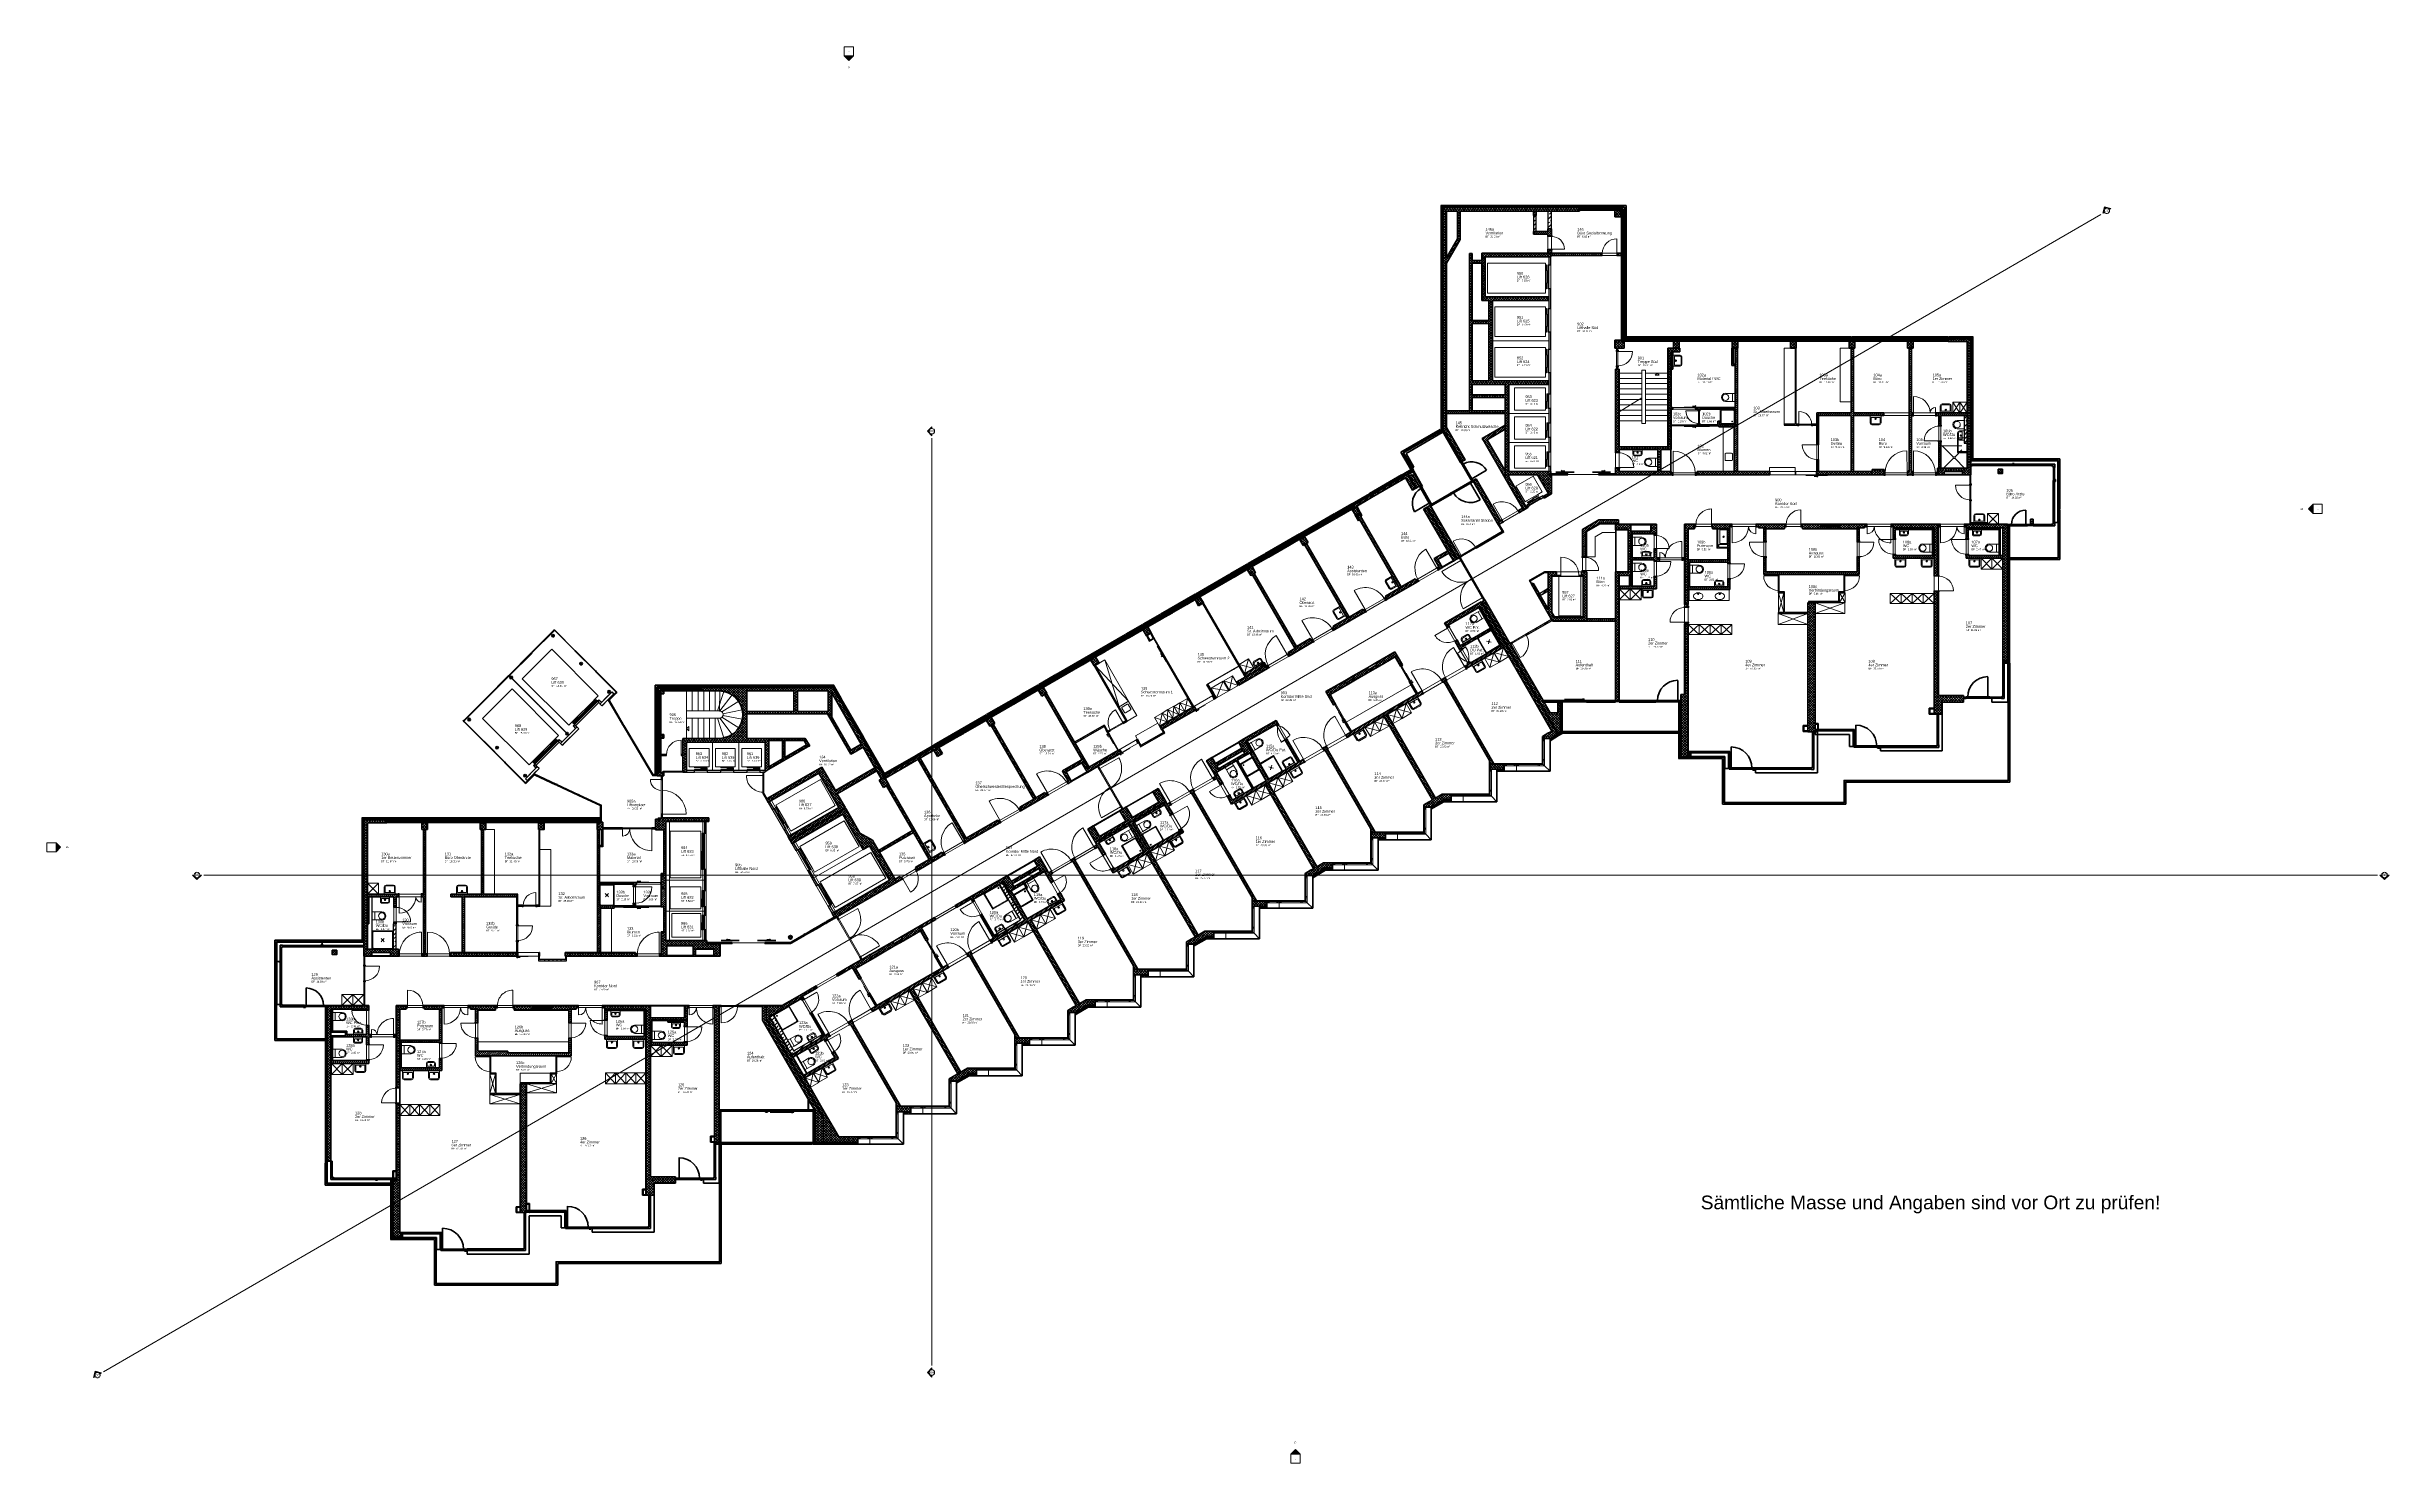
# Model space of a CAD drawing. Header units: centimetres. Extents: x -63 to 12757, y -227 to 7527.
import ezdxf

# ---------------------------------------------------------------- set-up
doc = ezdxf.new("R2010")
doc.units = ezdxf.units.CM
for name, color, linetype, lineweight in [('A----___H_HATCH', 252, 'Continuous', 9), ('A----___J_MARKEN', 252, 'Continuous', 15), ('A----___M_0', 7, 'Continuous', 9), ('A----___T_TEXTE', 7, 'Continuous', 15), ('A_E--___E_WAENDE', 7, 'Continuous', 35), ('A_E0-___E_DECKEN', 7, 'Continuous', 9), ('A_E0-___E_TREPPEN', 7, 'Continuous', 9), ('A_E2-___E_STUETZEN', 7, 'Continuous', 35), ('A_E5-___E_FENTUER', 252, 'Continuous', 9), ('A_I4-___E_SANITAER', 253, 'Continuous', 9), ('A_I6-___E_LIFTE', 7, 'Continuous', 9), ('A_M1-___E_TRENNWAENDE', 7, 'Continuous', 25), ('A_M7-___E_KUECHEN', 253, 'Continuous', 9), ('A_R--___E_AUSSTATTUNG', 253, 'Continuous', 9), ('A_Z20___E_RAUM', 255, 'Continuous', 9), ('A_Z21___T_RAUMTEXT', 7, 'Continuous', 15)]:
    doc.layers.add(name, color=color, linetype=linetype, lineweight=lineweight)
doc.styles.add('Arial', font='arial.ttf', dxfattribs={"height": 11.90625})
doc.styles.add('Arial_1', font='arial.ttf', dxfattribs={"height": 0.2})
doc.styles.add('Arial_2', font='arial.ttf', dxfattribs={"height": 10})
doc.styles.add('Arial_3', font='arial.ttf', dxfattribs={"height": 15})
doc.styles.add('Arial_4', font='arial.ttf', dxfattribs={"height": 12.5})
doc.styles.add('Arial_5', font='arial.ttf', dxfattribs={"height": 75})
pattern_1 = [(90, (0, 0), (-6, 4e-16), []), (180, (0, 0), (-7e-16, -6), [])]
pattern_2 = [(45, (0, 0), (-7.071068, 7.071068), []), (135, (0, 0), (-7.071068, -7.071068), [])]
pattern_3 = [(45, (0, 0), (-22.45064, 22.45064), []), (45, (22.45, 0), (-22.45064, 22.45064), [15.875, -7.937])]
pattern_4 = [(45, (0, 0), (-5.656854, 5.656854), [])]
pattern_5 = [(45, (0, 0), (-7.071068, 7.071068), []), (45, (2.828, 0), (-7.071068, 7.071068), []), (45, (5.657, 0), (-7.071068, 7.071068), [])]

# ---------------------------------------------------------------- blocks, each defined once
blk = doc.blocks.new('_Beton Eckig Typ - 39 x 31-1946115-033O')
at = {"layer": 'A_E2-___E_STUETZEN'}
h = blk.add_hatch(dxfattribs=at)
h.set_pattern_fill('FP_3', color=256, style=0, pattern_type=2)
h.set_pattern_definition([(225, (2007.336, 3263.66), (7.071068, -7.071068), []), (315, (2007.336, 3263.66), (7.071068, 7.071068), [])])
h.paths.add_polyline_path([(18.5, 21.5), (-12.5, 21.5), (-12.5, -17.5), (18.5, -17.5)], flags=0)
for p, q in [((18.5, 21.5), (-12.5, 21.5)), ((-12.5, 21.5), (-12.5, -17.5)), ((18.5, -17.5), (18.5, 21.5)), ((-12.5, -17.5), (18.5, -17.5))]:
    blk.add_line(p, q, dxfattribs=at)
blk = doc.blocks.new('_Beton Eckig Typ - 39 x 31-V1-033O')
at = {"layer": 'A_E2-___E_STUETZEN'}
h = blk.add_hatch(dxfattribs=at)
h.set_pattern_fill('FP_4', color=256, style=0, pattern_type=2)
h.set_pattern_definition([(225, (2327.336, 3263.66), (7.071068, -7.071068), []), (315, (2327.336, 3263.66), (7.071068, 7.071068), [])])
h.paths.add_polyline_path([(18.5, 21.5), (-12.5, 21.5), (-12.5, -17.5), (18.5, -17.5)], flags=0)
for p, q in [((18.5, 21.5), (-12.5, 21.5)), ((-12.5, 21.5), (-12.5, -17.5)), ((18.5, -17.5), (18.5, 21.5)), ((-12.5, -17.5), (18.5, -17.5))]:
    blk.add_line(p, q, dxfattribs=at)
blk = doc.blocks.new('_Beton Eckig Typ - 39 x 31-V2-033O')
at = {"layer": 'A_E2-___E_STUETZEN'}
h = blk.add_hatch(dxfattribs=at)
h.set_pattern_fill('FP_5', color=256, style=0, pattern_type=2)
h.set_pattern_definition([(225, (2647.336, 3263.66), (7.071068, -7.071068), []), (315, (2647.336, 3263.66), (7.071068, 7.071068), [])])
h.paths.add_polyline_path([(18.5, 21.5), (-12.5, 21.5), (-12.5, -17.5), (18.5, -17.5)], flags=0)
for p, q in [((18.5, 21.5), (-12.5, 21.5)), ((-12.5, 21.5), (-12.5, -17.5)), ((18.5, -17.5), (18.5, 21.5)), ((-12.5, -17.5), (18.5, -17.5))]:
    blk.add_line(p, q, dxfattribs=at)
blk = doc.blocks.new('_Beton Eckig Typ - 39 x 31-V3-033O')
at = {"layer": 'A_E2-___E_STUETZEN'}
h = blk.add_hatch(dxfattribs=at)
h.set_pattern_fill('FP_6', color=256, style=0, pattern_type=2)
h.set_pattern_definition([(225, (2967.336, 3263.66), (7.071068, -7.071068), []), (315, (2967.336, 3263.66), (7.071068, 7.071068), [])])
h.paths.add_polyline_path([(18.5, 21.5), (-12.5, 21.5), (-12.5, -17.5), (18.5, -17.5)], flags=0)
for p, q in [((18.5, 21.5), (-12.5, 21.5)), ((-12.5, 21.5), (-12.5, -17.5)), ((18.5, -17.5), (18.5, 21.5)), ((-12.5, -17.5), (18.5, -17.5))]:
    blk.add_line(p, q, dxfattribs=at)
blk = doc.blocks.new('_Beton Eckig Typ - 39 x 31-V4-033O')
at = {"layer": 'A_E2-___E_STUETZEN'}
h = blk.add_hatch(dxfattribs=at)
h.set_pattern_fill('FP_7', color=256, style=0, pattern_type=2)
h.set_pattern_definition([(15, (-6001.031, -766.298), (-2.58819, 9.659258), []), (105, (-6001.031, -766.298), (-9.659258, -2.58819), [])])
h.paths.add_polyline_path([(-12.5, -17.5), (18.5, -17.5), (18.5, 21.5), (-12.5, 21.5)], flags=0)
for p, q in [((18.5, 21.5), (-12.5, 21.5)), ((-12.5, 21.5), (-12.5, -17.5)), ((18.5, -17.5), (18.5, 21.5)), ((-12.5, -17.5), (18.5, -17.5))]:
    blk.add_line(p, q, dxfattribs=at)
blk = doc.blocks.new('_Beton Eckig Typ - 39 x 31-V5-033O')
at = {"layer": 'A_E2-___E_STUETZEN'}
h = blk.add_hatch(dxfattribs=at)
h.set_pattern_fill('FP_8', color=256, style=0, pattern_type=2)
h.set_pattern_definition([(15, (-6331.03, -766.298), (-2.58819, 9.659258), []), (105, (-6331.03, -766.298), (-9.659258, -2.58819), [])])
h.paths.add_polyline_path([(-12.5, -17.5), (18.5, -17.5), (18.5, 21.5), (-12.5, 21.5)], flags=0)
for p, q in [((18.5, 21.5), (-12.5, 21.5)), ((-12.5, 21.5), (-12.5, -17.5)), ((18.5, -17.5), (18.5, 21.5)), ((-12.5, -17.5), (18.5, -17.5))]:
    blk.add_line(p, q, dxfattribs=at)
blk = doc.blocks.new('_Beton Eckig Typ - 39 x 31-V6-033O')
at = {"layer": 'A_E2-___E_STUETZEN'}
h = blk.add_hatch(dxfattribs=at)
h.set_pattern_fill('FP_9', color=256, style=0, pattern_type=2)
h.set_pattern_definition([(15, (-6661.03, -766.298), (-2.58819, 9.659258), []), (105, (-6661.03, -766.298), (-9.659258, -2.58819), [])])
h.paths.add_polyline_path([(-12.5, -17.5), (18.5, -17.5), (18.5, 21.5), (-12.5, 21.5)], flags=0)
for p, q in [((18.5, 21.5), (-12.5, 21.5)), ((-12.5, 21.5), (-12.5, -17.5)), ((18.5, -17.5), (18.5, 21.5)), ((-12.5, -17.5), (18.5, -17.5))]:
    blk.add_line(p, q, dxfattribs=at)
blk = doc.blocks.new('_Beton Eckig Typ - 39 x 31-V7-033O')
at = {"layer": 'A_E2-___E_STUETZEN'}
h = blk.add_hatch(dxfattribs=at)
h.set_pattern_fill('FP_10', color=256, style=0, pattern_type=2)
h.set_pattern_definition([(15, (-6991.03, -766.299), (-2.58819, 9.659258), []), (105, (-6991.03, -766.299), (-9.659258, -2.58819), [])])
h.paths.add_polyline_path([(-12.5, -17.5), (18.5, -17.5), (18.5, 21.5), (-12.5, 21.5)], flags=0)
for p, q in [((18.5, 21.5), (-12.5, 21.5)), ((-12.5, 21.5), (-12.5, -17.5)), ((18.5, -17.5), (18.5, 21.5)), ((-12.5, -17.5), (18.5, -17.5))]:
    blk.add_line(p, q, dxfattribs=at)
blk = doc.blocks.new('_Beton Eckig Typ - 39 x 31-V8-033O')
at = {"layer": 'A_E2-___E_STUETZEN'}
h = blk.add_hatch(dxfattribs=at)
h.set_pattern_fill('FP_11', color=256, style=0, pattern_type=2)
h.set_pattern_definition([(15, (-7321.016, -766.298), (-2.58819, 9.659258), []), (105, (-7321.016, -766.298), (-9.659258, -2.58819), [])])
h.paths.add_polyline_path([(-12.5, -17.5), (18.5, -17.5), (18.5, 21.5), (-12.5, 21.5)], flags=0)
for p, q in [((18.5, 21.5), (-12.5, 21.5)), ((-12.5, 21.5), (-12.5, -17.5)), ((18.5, -17.5), (18.5, 21.5)), ((-12.5, -17.5), (18.5, -17.5))]:
    blk.add_line(p, q, dxfattribs=at)
blk = doc.blocks.new('_Beton Eckig Typ - 39 x 31-V9-033O')
at = {"layer": 'A_E2-___E_STUETZEN'}
h = blk.add_hatch(dxfattribs=at)
h.set_pattern_fill('FP_12', color=256, style=0, pattern_type=2)
h.set_pattern_definition([(15, (-7651.016, -766.278), (-2.58819, 9.659258), []), (105, (-7651.016, -766.278), (-9.659258, -2.58819), [])])
h.paths.add_polyline_path([(-12.5, -17.5), (18.5, -17.5), (18.5, 21.5), (-12.5, 21.5)], flags=0)
for p, q in [((18.5, 21.5), (-12.5, 21.5)), ((-12.5, 21.5), (-12.5, -17.5)), ((18.5, -17.5), (18.5, 21.5)), ((-12.5, -17.5), (18.5, -17.5))]:
    blk.add_line(p, q, dxfattribs=at)
blk = doc.blocks.new('_Beton Eckig Typ - 39 x 31-V10-033O')
at = {"layer": 'A_E2-___E_STUETZEN'}
h = blk.add_hatch(dxfattribs=at)
h.set_pattern_fill('FP_13', color=256, style=0, pattern_type=2)
h.set_pattern_definition([(15, (-8311.015, -766.279), (-2.58819, 9.659258), []), (105, (-8311.015, -766.279), (-9.659258, -2.58819), [])])
h.paths.add_polyline_path([(-12, -18), (19, -18), (19, 21), (-12, 21), (-12, 10)], flags=0)
for p, q in [((19, 21), (-12, 21)), ((-12, 21), (-12, -18)), ((19, -18), (19, 21)), ((-12, -18), (19, -18))]:
    blk.add_line(p, q, dxfattribs=at)
blk = doc.blocks.new('_Beton Eckig Typ - 39 x 31-V11-033O')
at = {"layer": 'A_E2-___E_STUETZEN'}
h = blk.add_hatch(dxfattribs=at)
h.set_pattern_fill('FP_14', color=256, style=0, pattern_type=2)
h.set_pattern_definition([(15, (-8641.015, -766.271), (-2.58819, 9.659258), []), (105, (-8641.015, -766.271), (-9.659258, -2.58819), [])])
h.paths.add_polyline_path([(-12, -18), (19, -18), (19, 21), (-12, 21), (-12, -4)], flags=0)
for p, q in [((19, 21), (-12, 21)), ((-12, 21), (-12, -18)), ((19, -18), (19, 21)), ((-12, -18), (19, -18))]:
    blk.add_line(p, q, dxfattribs=at)
blk = doc.blocks.new('_Beton Eckig Typ - 38 x 31-1943619-033O')
at = {"layer": 'A_E2-___E_STUETZEN'}
h = blk.add_hatch(dxfattribs=at)
h.set_pattern_fill('FP_16', color=256, style=0, pattern_type=2)
h.set_pattern_definition([(45, (-8852.968, -5894.16), (-7.071068, 7.071068), []), (135, (-8852.968, -5894.16), (-7.071068, -7.071068), [])])
h.paths.add_polyline_path([(18.5, -17), (18.5, 21), (-12.5, 21), (-12.5, -17)], flags=0)
for p, q in [((18.5, 21), (-12.5, 21)), ((-12.5, 21), (-12.5, -17)), ((18.5, -17), (18.5, 21)), ((-12.5, -17), (18.5, -17))]:
    blk.add_line(p, q, dxfattribs=at)
blk = doc.blocks.new('_Beton Eckig - _Beton Eckig-1858987-033O')
at = {"layer": 'A_E2-___E_STUETZEN'}
h = blk.add_hatch(dxfattribs=at)
h.set_pattern_fill('FP_17', color=256, style=0, pattern_type=2)
h.set_pattern_definition([(45, (-10625.964, -5200.625), (-7.071068, 7.071068), []), (135, (-10625.964, -5200.625), (-7.071068, -7.071068), [])])
h.paths.add_polyline_path([(15.5, -10.5), (15.5, 14.5), (-9.5, 14.5), (-9.5, -10.5)], flags=0)
for p, q in [((15.5, 14.5), (-9.5, 14.5)), ((-9.5, 14.5), (-9.5, -10.5)), ((15.5, -10.5), (15.5, 14.5)), ((-9.5, -10.5), (15.5, -10.5))]:
    blk.add_line(p, q, dxfattribs=at)
blk = doc.blocks.new('A_Wände_Süd - A_Wände_Süd-737890-033O')
at = {"layer": 'A----___H_HATCH'}
h = blk.add_hatch(dxfattribs=at)
h.set_pattern_fill('FP_18', color=256, style=0, pattern_type=2)
h.set_pattern_definition(pattern_4)
h.paths.add_polyline_path([(4585, 1727), (4595, 1727), (4585, 1745)], flags=0)
h.paths.add_polyline_path([(5234, 2102), (5244, 2102), (5234, 2120)], flags=0)
h.paths.add_polyline_path([(5884, 2477), (5894, 2477), (5884, 2495)], flags=0)
h.paths.add_polyline_path([(6543, 2852), (6533, 2870), (6533, 2852)], flags=0)
h.paths.add_polyline_path([(7193, 3227), (7183, 3245), (7183, 3227)], flags=0)
h.paths.add_polyline_path([(7832, 3602), (7842, 3602), (7832, 3620)], flags=0)
at = {"layer": 'A_E--___E_WAENDE'}
for p, q in [((7832, 3620), (7832, 3602)), ((7832, 3602), (7842, 3602)), ((7183, 3245), (7183, 3227)), ((7183, 3227), (7193, 3227)), ((6533, 2870), (6533, 2852)), ((6533, 2852), (6543, 2852)), ((5884, 2495), (5884, 2477)), ((5884, 2477), (5894, 2477)), ((5234, 2120), (5234, 2102)), ((5234, 2102), (5244, 2102)), ((4585, 1745), (4585, 1727)), ((4585, 1727), (4595, 1727))]:
    blk.add_line(p, q, dxfattribs=at)
blk = doc.blocks.new('_Zargentür 2-flg - Ungleich - 130 x 210-1939757-033O')
at = {"layer": 'A_E5-___E_FENTUER'}
for p, q in [((-96, 1), (-92, 1)), ((-96, -2), (-96, 1)), ((-96, 0), (-96, -2)), ((-93, 0), (-96, 0)), ((-93, -2), (-93, 0)), ((-92, 1), (-92, -2)), ((-90, -2), (-90, 88)), ((40, -2), (40, 38)), ((42, 1), (46, 1)), ((42, -2), (42, 1)), ((42, 0), (42, -2)), ((45, 0), (42, 0)), ((45, -2), (45, 0)), ((46, 1), (46, -2)), ((-97, -14), (-96, -14)), ((-97, -16), (-97, -14)), ((-90, -16), (-97, -16)), ((-96, -2), (-96, -2)), ((-96, -14), (-96, -16)), ((-96, -16), (-91, -16)), ((-91, -2), (-93, -2)), ((-92, -2), (-90, -2)), ((-91, -16), (-91, -2)), ((-90, -2), (-90, -16)), ((40, -2), (40, -16)), ((42, -2), (40, -2)), ((40, -2), (42, -2)), ((40, -16), (40, -2)), ((46, -16), (40, -16)), ((40, -16), (46, -16)), ((46, -2), (45, -2)), ((46, -14), (46, -16)), ((46, -14), (46, -14)), ((46, -16), (46, -14))]:
    blk.add_line(p, q, dxfattribs=at)
for centre, radius, start, end in [((-90, -2), 90, 360, 90), ((40, -2), 40, 90, 180)]:
    blk.add_arc(centre, radius, start, end, dxfattribs=at)
blk = doc.blocks.new('_Beton Eckig - _Beton Eckig-1853254-033O')
at = {"layer": 'A_E2-___E_STUETZEN'}
h = blk.add_hatch(dxfattribs=at)
h.set_pattern_fill('FP_19', color=256, style=0, pattern_type=2)
h.set_pattern_definition([(15, (-5660.511, -769.505), (-2.58819, 9.659258), []), (105, (-5660.511, -769.505), (-9.659258, -2.58819), [])])
h.paths.add_polyline_path([(-14, -21), (20, -21), (20, 25), (-14, 25)], flags=0)
for p, q in [((20, 25), (-14, 25)), ((-14, 25), (-14, -21)), ((20, -21), (20, 25)), ((-14, -21), (20, -21))]:
    blk.add_line(p, q, dxfattribs=at)
blk = doc.blocks.new('_Beton Eckig - _Beton Eckig-1853257-033O')
at = {"layer": 'A_E2-___E_STUETZEN'}
h = blk.add_hatch(dxfattribs=at)
h.set_pattern_fill('FP_20', color=256, style=0, pattern_type=2)
h.set_pattern_definition([(225, (1514.267, 2570.66), (7.071068, -7.071068), []), (315, (1514.267, 2570.66), (7.071068, 7.071068), [])])
h.paths.add_polyline_path([(16, 14), (-10, 14), (-10, -10), (16, -10), (16, 3)], flags=0)
for p, q in [((16, 14), (-10, 14)), ((-10, 14), (-10, -10)), ((16, -10), (16, 14)), ((-10, -10), (16, -10))]:
    blk.add_line(p, q, dxfattribs=at)
blk = doc.blocks.new('_Zargentür 2-flg - Ungleich - 130 x 210-1939760-033O')
at = {"layer": 'A_E5-___E_FENTUER'}
for p, q in [((-90, 16), (-97, 16)), ((-97, 16), (-97, 14)), ((-97, 14), (-96, 14)), ((-96, 14), (-96, 16)), ((-96, 16), (-91, 16)), ((-96, 0), (-96, 2)), ((-96, 2), (-96, 2)), ((-96, 2), (-96, -1)), ((-91, 2), (-93, 2)), ((-93, 2), (-93, 0)), ((-92, -1), (-92, 2)), ((-92, 2), (-90, 2)), ((-91, 16), (-91, 2)), ((-90, 2), (-90, 16)), ((-90, 2), (-90, -88)), ((40, 16), (40, 2)), ((40, 2), (40, 16)), ((40, 16), (46, 16)), ((46, 16), (40, 16)), ((40, 2), (40, -38)), ((40, 2), (42, 2)), ((42, 2), (40, 2)), ((42, 2), (42, -1)), ((42, 0), (42, 2)), ((46, 2), (45, 2)), ((45, 2), (45, 0)), ((46, 16), (46, 14)), ((46, 14), (46, 16)), ((46, 14), (46, 14)), ((46, -1), (46, 2)), ((-93, 0), (-96, 0)), ((-96, -1), (-92, -1)), ((45, 0), (42, 0)), ((42, -1), (46, -1))]:
    blk.add_line(p, q, dxfattribs=at)
for centre, radius, start, end in [((-90, 2), 90, 270, 0), ((40, 2), 40, 180, 270)]:
    blk.add_arc(centre, radius, start, end, dxfattribs=at)
blk = doc.blocks.new('_Zargentür 1-flg - 120 x 210-2022504-033O')
at = {"layer": 'A_E5-___E_FENTUER'}
for p, q in [((-60, -5), (-60, 115)), ((-67, -17), (-66, -17)), ((-67, -19), (-67, -17)), ((-60, -19), (-67, -19)), ((-66, -2), (-62, -2)), ((-66, -5), (-66, -2)), ((-66, -3), (-66, -5)), ((-63, -3), (-66, -3)), ((-66, -5), (-66, -5)), ((-66, -17), (-66, -19)), ((-66, -19), (-61, -19)), ((-63, -5), (-63, -3)), ((-61, -5), (-63, -5)), ((-62, -2), (-62, -5)), ((-62, -5), (-60, -5)), ((-61, -19), (-61, -5)), ((-60, -5), (-60, -19)), ((60, -5), (60, -19)), ((62, -5), (60, -5)), ((60, -5), (62, -5)), ((60, -19), (60, -5)), ((66, -19), (60, -19)), ((60, -19), (66, -19)), ((62, -2), (66, -2)), ((62, -5), (62, -2)), ((62, -3), (62, -5)), ((65, -3), (62, -3)), ((65, -5), (65, -3)), ((66, -5), (65, -5)), ((66, -2), (66, -5)), ((66, -17), (66, -19)), ((66, -17), (66, -17)), ((66, -19), (66, -17))]:
    blk.add_line(p, q, dxfattribs=at)
blk.add_arc((-60, -5), 120, 360, 90, dxfattribs=at)
blk = doc.blocks.new('_Zargentür 1-flg - 120 x 210-V12-033O')
at = {"layer": 'A_E5-___E_FENTUER'}
for p, q in [((-60, -5), (-60, 115)), ((-67, -17), (-66, -17)), ((-67, -19), (-67, -17)), ((-60, -19), (-67, -19)), ((-66, -2), (-62, -2)), ((-66, -5), (-66, -2)), ((-66, -3), (-66, -5)), ((-63, -3), (-66, -3)), ((-66, -5), (-66, -5)), ((-66, -17), (-66, -19)), ((-66, -19), (-61, -19)), ((-63, -5), (-63, -3)), ((-61, -5), (-63, -5)), ((-62, -2), (-62, -5)), ((-62, -5), (-60, -5)), ((-61, -19), (-61, -5)), ((-60, -5), (-60, -19)), ((60, -5), (60, -19)), ((62, -5), (60, -5)), ((60, -5), (62, -5)), ((60, -19), (60, -5)), ((66, -19), (60, -19)), ((60, -19), (66, -19)), ((62, -2), (65, -2)), ((62, -5), (62, -2)), ((62, -3), (62, -5)), ((65, -3), (62, -3)), ((65, -5), (65, -3)), ((66, -17), (66, -19)), ((66, -17), (66, -17)), ((66, -19), (66, -17))]:
    blk.add_line(p, q, dxfattribs=at)
blk.add_arc((-60, -5), 120, 360, 90, dxfattribs=at)
blk = doc.blocks.new('_Zargentür 1-flg - 120 x 210-2022507-033O')
at = {"layer": 'A_E5-___E_FENTUER'}
for p, q in [((-60, 19), (-67, 19)), ((-67, 19), (-67, 17)), ((-67, 17), (-66, 17)), ((-66, 17), (-66, 19)), ((-66, 19), (-61, 19)), ((-66, 3), (-66, 5)), ((-66, 5), (-66, 5)), ((-66, 5), (-66, 2)), ((-63, 3), (-66, 3)), ((-66, 2), (-62, 2)), ((-61, 5), (-63, 5)), ((-63, 5), (-63, 3)), ((-62, 2), (-62, 5)), ((-62, 5), (-60, 5)), ((-61, 19), (-61, 5)), ((-60, 5), (-60, 19)), ((-60, 5), (-60, -115)), ((60, 19), (60, 5)), ((60, 5), (60, 19)), ((60, 19), (66, 19)), ((66, 19), (60, 19)), ((60, 5), (62, 5)), ((62, 5), (60, 5)), ((62, 5), (62, 2)), ((62, 3), (62, 5)), ((65, 3), (62, 3)), ((62, 2), (66, 2)), ((66, 5), (65, 5)), ((65, 5), (65, 3)), ((66, 19), (66, 17)), ((66, 17), (66, 19)), ((66, 17), (66, 17)), ((66, 2), (66, 5))]:
    blk.add_line(p, q, dxfattribs=at)
blk.add_arc((-60, 5), 120, 270, 0, dxfattribs=at)
blk = doc.blocks.new('_Zargentür 1-flg - 80 x 210-2022519-033O')
at = {"layer": 'A_E5-___E_FENTUER'}
for p, q in [((-40, 19), (-47, 19)), ((-47, 19), (-47, 17)), ((-47, 17), (-46, 17)), ((-46, 17), (-46, 19)), ((-46, 19), (-41, 19)), ((-46, 3), (-46, 5)), ((-46, 5), (-46, 5)), ((-46, 5), (-46, 2)), ((-43, 3), (-46, 3)), ((-46, 2), (-42, 2)), ((-41, 5), (-43, 5)), ((-43, 5), (-43, 3)), ((-42, 2), (-42, 5)), ((-42, 5), (-40, 5)), ((-41, 19), (-41, 5)), ((-40, 5), (-40, 19)), ((-40, 5), (-40, -75)), ((40, 19), (40, 5)), ((40, 5), (40, 19)), ((40, 19), (46, 19)), ((46, 19), (40, 19)), ((40, 5), (42, 5)), ((42, 5), (40, 5)), ((42, 5), (42, 2)), ((42, 3), (42, 5)), ((45, 3), (42, 3)), ((42, 2), (46, 2)), ((46, 5), (45, 5)), ((45, 5), (45, 3)), ((46, 19), (46, 17)), ((46, 17), (46, 19)), ((46, 17), (46, 17)), ((46, 2), (46, 5))]:
    blk.add_line(p, q, dxfattribs=at)
blk.add_arc((-40, 5), 80, 270, 0, dxfattribs=at)
blk = doc.blocks.new('_Zargentür 1-flg - 80 x 210-2022522-033O')
at = {"layer": 'A_E5-___E_FENTUER'}
for p, q in [((-40, -5), (-40, 75)), ((-47, -17), (-46, -17)), ((-47, -19), (-47, -17)), ((-40, -19), (-47, -19)), ((-46, -2), (-42, -2)), ((-46, -5), (-46, -2)), ((-46, -3), (-46, -5)), ((-43, -3), (-46, -3)), ((-46, -5), (-46, -5)), ((-46, -17), (-46, -19)), ((-46, -19), (-41, -19)), ((-43, -5), (-43, -3)), ((-41, -5), (-43, -5)), ((-42, -2), (-42, -5)), ((-42, -5), (-40, -5)), ((-41, -19), (-41, -5)), ((-40, -5), (-40, -19)), ((40, -5), (40, -19)), ((42, -5), (40, -5)), ((40, -5), (42, -5)), ((40, -19), (40, -5)), ((46, -19), (40, -19)), ((40, -19), (46, -19)), ((42, -2), (46, -2)), ((42, -5), (42, -2)), ((42, -3), (42, -5)), ((45, -3), (42, -3)), ((45, -5), (45, -3)), ((46, -5), (45, -5)), ((46, -2), (46, -5)), ((46, -19), (46, -17))]:
    blk.add_line(p, q, dxfattribs=at)
blk.add_arc((-40, -5), 80, 360, 90, dxfattribs=at)
blk = doc.blocks.new('_Zargentür 1-flg - 85 x 210-2022582-033O')
at = {"layer": 'A_E5-___E_FENTUER'}
for p, q in [((-43, -5), (-43, 80)), ((-49, -2), (-45, -2)), ((-49, -5), (-49, -2)), ((-48, -5), (-49, -5)), ((-49, -17), (-49, -19)), ((-49, -17), (-49, -17)), ((-49, -19), (-49, -17)), ((-49, -19), (-43, -19)), ((-43, -19), (-49, -19)), ((-48, -3), (-48, -5)), ((-45, -3), (-48, -3)), ((-45, -2), (-45, -5)), ((-45, -5), (-45, -3)), ((-45, -5), (-43, -5)), ((-43, -5), (-45, -5)), ((-43, -5), (-43, -19)), ((-43, -19), (-43, -5)), ((42, -5), (44, -5)), ((42, -19), (42, -5)), ((49, -19), (42, -19)), ((43, -5), (43, -19)), ((45, -5), (43, -5)), ((43, -19), (48, -19)), ((44, -2), (48, -2)), ((44, -5), (44, -2)), ((45, -3), (45, -5)), ((48, -3), (45, -3)), ((48, -2), (48, -5)), ((48, -5), (48, -3)), ((48, -5), (48, -5)), ((48, -17), (49, -17)), ((48, -19), (48, -17)), ((49, -17), (49, -19))]:
    blk.add_line(p, q, dxfattribs=at)
blk.add_arc((-43, -5), 85, 360, 90, dxfattribs=at)
blk = doc.blocks.new('_Zargentür 2-flg - Ungleich - 120 x 210-1939744-033O')
at = {"layer": 'A_E5-___E_FENTUER'}
for p, q in [((-90, 16), (-97, 16)), ((-97, 16), (-97, 14)), ((-97, 14), (-96, 14)), ((-96, 14), (-96, 16)), ((-96, 16), (-91, 16)), ((-96, 0), (-96, 2)), ((-96, 2), (-96, 2)), ((-96, 2), (-96, -1)), ((-91, 2), (-93, 2)), ((-93, 2), (-93, 0)), ((-92, -1), (-92, 2)), ((-92, 2), (-90, 2)), ((-91, 16), (-91, 2)), ((-90, 2), (-90, 16)), ((-90, 2), (-90, -88)), ((30, 16), (30, 2)), ((30, 2), (30, 16)), ((30, 16), (36, 16)), ((36, 16), (30, 16)), ((30, 2), (30, -28)), ((30, 2), (32, 2)), ((32, 2), (30, 2)), ((32, 2), (32, -1)), ((32, 0), (32, 2)), ((36, 2), (35, 2)), ((35, 2), (35, 0)), ((36, 16), (36, 14)), ((36, 14), (36, 16)), ((36, 14), (36, 14)), ((36, -1), (36, 2)), ((-93, 0), (-96, 0)), ((-96, -1), (-92, -1)), ((35, 0), (32, 0)), ((32, -1), (36, -1))]:
    blk.add_line(p, q, dxfattribs=at)
for centre, radius, start, end in [((-90, 2), 90, 270, 0), ((30, 2), 30, 180, 270)]:
    blk.add_arc(centre, radius, start, end, dxfattribs=at)
blk = doc.blocks.new('_Zargentür 1-flg - 85 x 210-2022585-033O')
at = {"layer": 'A_E5-___E_FENTUER'}
for p, q in [((-43, 19), (-49, 19)), ((-49, 19), (-49, 17)), ((-49, 17), (-49, 19)), ((-49, 19), (-43, 19)), ((-49, 17), (-49, 17)), ((-48, 5), (-49, 5)), ((-49, 5), (-49, 2)), ((-49, 2), (-45, 2)), ((-48, 3), (-48, 5)), ((-45, 3), (-48, 3)), ((-43, 5), (-45, 5)), ((-45, 5), (-45, 3)), ((-45, 2), (-45, 5)), ((-45, 5), (-43, 5)), ((-43, 19), (-43, 5)), ((-43, 5), (-43, 19)), ((-43, 5), (-43, -80)), ((42, 19), (42, 5)), ((49, 19), (42, 19)), ((42, 5), (44, 5)), ((43, 5), (43, 19)), ((43, 19), (48, 19)), ((45, 5), (43, 5)), ((44, 5), (44, 2)), ((44, 2), (48, 2)), ((45, 3), (45, 5)), ((48, 3), (45, 3)), ((48, 19), (48, 17)), ((48, 17), (49, 17)), ((48, 2), (48, 5)), ((48, 5), (48, 5)), ((48, 5), (48, 3)), ((49, 17), (49, 19))]:
    blk.add_line(p, q, dxfattribs=at)
blk.add_arc((-43, 5), 85, 270, 0, dxfattribs=at)
blk = doc.blocks.new('_Zargentür 1-flg - 80 x 210-V13-033O')
at = {"layer": 'A_E5-___E_FENTUER'}
for p, q in [((-40, -5), (-40, 75)), ((-47, -17), (-46, -17)), ((-47, -19), (-47, -17)), ((-40, -19), (-47, -19)), ((-46, -2), (-42, -2)), ((-46, -5), (-46, -2)), ((-46, -3), (-46, -5)), ((-43, -3), (-46, -3)), ((-46, -5), (-46, -5)), ((-46, -17), (-46, -19)), ((-46, -19), (-41, -19)), ((-43, -5), (-43, -3)), ((-41, -5), (-43, -5)), ((-42, -2), (-42, -5)), ((-42, -5), (-40, -5)), ((-41, -19), (-41, -5)), ((-40, -5), (-40, -19)), ((40, -5), (40, -19)), ((42, -5), (40, -5)), ((40, -5), (42, -5)), ((40, -19), (40, -5)), ((46, -19), (40, -19)), ((40, -19), (46, -19)), ((42, -2), (46, -2)), ((42, -5), (42, -2)), ((42, -3), (42, -5)), ((45, -3), (42, -3)), ((45, -5), (45, -3)), ((46, -5), (45, -5)), ((46, -2), (46, -5)), ((46, -17), (46, -19)), ((46, -17), (46, -17)), ((46, -19), (46, -17))]:
    blk.add_line(p, q, dxfattribs=at)
blk.add_arc((-40, -5), 80, 360, 90, dxfattribs=at)
blk = doc.blocks.new('_Zargentür 1-flg - 80 x 210-2022528-033O')
at = {"layer": 'A_E5-___E_FENTUER'}
for p, q in [((-40, -6), (-40, 74)), ((-47, -16), (-46, -16)), ((-47, -18), (-47, -16)), ((-40, -18), (-47, -18)), ((-46, -3), (-42, -3)), ((-46, -6), (-46, -3)), ((-46, -4), (-46, -6)), ((-43, -4), (-46, -4)), ((-46, -6), (-46, -6)), ((-46, -16), (-46, -18)), ((-46, -18), (-41, -18)), ((-43, -6), (-43, -4)), ((-41, -6), (-43, -6)), ((-42, -3), (-42, -6)), ((-42, -6), (-40, -6)), ((-41, -18), (-41, -6)), ((-40, -6), (-40, -18)), ((40, -6), (40, -18)), ((42, -6), (40, -6)), ((40, -6), (42, -6)), ((40, -18), (40, -6)), ((46, -18), (40, -18)), ((40, -18), (46, -18)), ((42, -3), (46, -3)), ((42, -6), (42, -3)), ((42, -4), (42, -6)), ((45, -4), (42, -4)), ((45, -6), (45, -4)), ((46, -6), (45, -6)), ((46, -3), (46, -6)), ((46, -16), (46, -18)), ((46, -16), (46, -16)), ((46, -18), (46, -16))]:
    blk.add_line(p, q, dxfattribs=at)
blk.add_arc((-40, -6), 80, 360, 90, dxfattribs=at)
blk = doc.blocks.new('_Zargentür 1-flg - 120 x 210-2022588-033O')
at = {"layer": 'A_E5-___E_FENTUER'}
for p, q in [((-60, -3), (-60, 117)), ((-67, -18), (-66, -18)), ((-67, -21), (-67, -18)), ((-60, -21), (-67, -21)), ((-66, -1), (-62, -1)), ((-66, -3), (-66, -1)), ((-66, -1), (-66, -3)), ((-63, -1), (-66, -1)), ((-66, -3), (-66, -3)), ((-66, -18), (-66, -20)), ((-66, -20), (-61, -20)), ((-63, -4), (-63, -1)), ((-61, -4), (-63, -4)), ((-62, -1), (-62, -3)), ((-62, -3), (-60, -3)), ((-61, -20), (-61, -4)), ((-60, -3), (-60, -21)), ((60, -3), (62, -3)), ((60, -21), (60, -3)), ((60, -4), (60, -20)), ((62, -4), (60, -4)), ((60, -20), (66, -20)), ((66, -21), (60, -21)), ((62, -1), (62, -4)), ((65, -1), (62, -1)), ((62, -1), (66, -1)), ((62, -3), (62, -1)), ((65, -3), (65, -1)), ((66, -3), (65, -3)), ((66, -1), (66, -3)), ((66, -18), (66, -21)), ((66, -18), (66, -18)), ((66, -20), (66, -18))]:
    blk.add_line(p, q, dxfattribs=at)
blk.add_arc((-60, -3), 120, 360, 90, dxfattribs=at)
blk = doc.blocks.new('_Zargentür 1-flg - 120 x 210-2022589-033O')
at = {"layer": 'A_E5-___E_FENTUER'}
for p, q in [((-60, 21), (-67, 21)), ((-67, 21), (-67, 18)), ((-67, 18), (-66, 18)), ((-66, 18), (-66, 20)), ((-66, 20), (-61, 20)), ((-66, 1), (-66, 3)), ((-66, 3), (-66, 3)), ((-66, 3), (-66, 1)), ((-63, 1), (-66, 1)), ((-66, 1), (-62, 1)), ((-61, 4), (-63, 4)), ((-63, 4), (-63, 1)), ((-62, 1), (-62, 3)), ((-62, 3), (-60, 3)), ((-61, 20), (-61, 4)), ((-60, 3), (-60, 21)), ((-60, 3), (-60, -117)), ((60, 21), (60, 3)), ((66, 21), (60, 21)), ((60, 4), (60, 20)), ((60, 20), (66, 20)), ((62, 4), (60, 4)), ((60, 3), (62, 3)), ((62, 1), (62, 4)), ((62, 3), (62, 1)), ((62, 1), (66, 1)), ((65, 1), (62, 1)), ((66, 3), (65, 3)), ((65, 3), (65, 1)), ((66, 18), (66, 21)), ((66, 20), (66, 18)), ((66, 18), (66, 18)), ((66, 1), (66, 3))]:
    blk.add_line(p, q, dxfattribs=at)
blk.add_arc((-60, 3), 120, 270, 0, dxfattribs=at)
blk = doc.blocks.new('_Schiebetür 1-flg - 90 x 210-1930284-033O')
at = {"layer": 'A_E5-___E_FENTUER'}
for p, q in [((-98, 2), (0, 2)), ((-64, -3), (-59, 0)), ((-45, 11), (-49, 11)), ((-49, 11), (-49, 5)), ((-49, 5), (-45, 5)), ((-45, 5), (-45, 11)), ((49, 11), (45, 11)), ((45, 11), (45, 5)), ((-64, -3), (-59, -6)), ((-44, -3), (-64, -3))]:
    blk.add_line(p, q, dxfattribs=at)
blk = doc.blocks.new('_Zargentür 1-flg - 80 x 210-2022590-033O')
at = {"layer": 'A_E5-___E_FENTUER'}
for p, q in [((-40, 18), (-47, 18)), ((-47, 18), (-47, 16)), ((-47, 16), (-46, 16)), ((-46, 16), (-46, 18)), ((-46, 18), (-41, 18)), ((-46, 4), (-46, 6)), ((-46, 6), (-46, 6)), ((-46, 6), (-46, 3)), ((-43, 4), (-46, 4)), ((-46, 3), (-42, 3)), ((-41, 6), (-43, 6)), ((-43, 6), (-43, 4)), ((-42, 3), (-42, 6)), ((-42, 6), (-40, 6)), ((-41, 18), (-41, 6)), ((-40, 6), (-40, 18)), ((-40, 6), (-40, -74)), ((40, 18), (40, 6)), ((40, 6), (40, 18)), ((40, 18), (46, 18)), ((46, 18), (40, 18)), ((40, 6), (42, 6)), ((42, 6), (40, 6)), ((42, 6), (42, 3)), ((42, 4), (42, 6)), ((45, 4), (42, 4)), ((42, 3), (46, 3)), ((46, 6), (45, 6)), ((45, 6), (45, 4)), ((46, 18), (46, 16)), ((46, 16), (46, 18)), ((46, 16), (46, 16)), ((46, 3), (46, 6))]:
    blk.add_line(p, q, dxfattribs=at)
blk.add_arc((-40, 6), 80, 270, 0, dxfattribs=at)
blk = doc.blocks.new('_Zargentür 1-flg - 70 x 210-2022593-033O')
at = {"layer": 'A_E5-___E_FENTUER'}
for p, q in [((-35, -3), (-35, 67)), ((-42, -18), (-41, -18)), ((-42, -21), (-42, -18)), ((-35, -21), (-42, -21)), ((-41, -1), (-37, -1)), ((-41, -3), (-41, -1)), ((-41, -1), (-41, -3)), ((-38, -1), (-41, -1)), ((-41, -3), (-41, -3)), ((-41, -18), (-41, -20)), ((-41, -20), (-36, -20)), ((-38, -4), (-38, -1)), ((-36, -4), (-38, -4)), ((-37, -1), (-37, -3)), ((-37, -3), (-35, -3)), ((-36, -20), (-36, -4)), ((-35, -3), (-35, -21)), ((35, -3), (37, -3)), ((35, -21), (35, -3)), ((35, -4), (35, -20)), ((37, -4), (35, -4)), ((35, -20), (41, -20)), ((41, -21), (35, -21)), ((37, -1), (37, -4)), ((40, -1), (37, -1)), ((37, -1), (41, -1)), ((37, -3), (37, -1)), ((40, -3), (40, -1)), ((41, -3), (40, -3)), ((41, -1), (41, -3)), ((41, -18), (41, -21)), ((41, -18), (41, -18)), ((41, -20), (41, -18))]:
    blk.add_line(p, q, dxfattribs=at)
blk.add_arc((-35, -3), 70, 360, 90, dxfattribs=at)
blk = doc.blocks.new('_Zargentür 1-flg - 120 x 210-2022510-033O')
at = {"layer": 'A_E5-___E_FENTUER'}
for p, q in [((-60, -5), (-60, 115)), ((-67, -17), (-66, -17)), ((-67, -19), (-67, -17)), ((-60, -19), (-67, -19)), ((-66, -2), (-62, -2)), ((-66, -5), (-66, -2)), ((-66, -3), (-66, -5)), ((-63, -3), (-66, -3)), ((-66, -5), (-66, -5)), ((-66, -17), (-66, -19)), ((-66, -19), (-61, -19)), ((-63, -5), (-63, -3)), ((-61, -5), (-63, -5)), ((-62, -2), (-62, -5)), ((-62, -5), (-60, -5)), ((-61, -19), (-61, -5)), ((-60, -5), (-60, -19)), ((60, -5), (60, -19)), ((62, -5), (60, -5)), ((60, -5), (62, -5)), ((60, -19), (60, -5)), ((66, -19), (60, -19)), ((60, -19), (66, -19)), ((62, -2), (66, -2)), ((62, -5), (62, -2)), ((62, -3), (62, -5)), ((65, -3), (62, -3)), ((65, -5), (65, -3)), ((66, -5), (65, -5)), ((66, -2), (66, -5)), ((66, -17), (66, -19)), ((66, -17), (66, -17)), ((66, -19), (66, -17))]:
    blk.add_line(p, q, dxfattribs=at)
blk.add_arc((-60, -5), 120, 360, 90, dxfattribs=at)
blk = doc.blocks.new('_Zargentür 1-flg - 120 x 210-2022513-033O')
at = {"layer": 'A_E5-___E_FENTUER'}
for p, q in [((-60, 19), (-67, 19)), ((-67, 19), (-67, 17)), ((-67, 17), (-66, 17)), ((-66, 17), (-66, 19)), ((-66, 19), (-61, 19)), ((-66, 3), (-66, 5)), ((-66, 5), (-66, 5)), ((-66, 5), (-66, 2)), ((-63, 3), (-66, 3)), ((-66, 2), (-62, 2)), ((-61, 5), (-63, 5)), ((-63, 5), (-63, 3)), ((-62, 2), (-62, 5)), ((-62, 5), (-60, 5)), ((-61, 19), (-61, 5)), ((-60, 5), (-60, 19)), ((-60, 5), (-60, -115)), ((60, 19), (60, 5)), ((60, 5), (60, 19)), ((60, 19), (66, 19)), ((66, 19), (60, 19)), ((60, 5), (62, 5)), ((62, 5), (60, 5)), ((62, 5), (62, 2)), ((62, 3), (62, 5)), ((65, 3), (62, 3)), ((62, 2), (66, 2)), ((66, 5), (65, 5)), ((65, 5), (65, 3)), ((66, 19), (66, 17)), ((66, 17), (66, 19)), ((66, 17), (66, 17)), ((66, 2), (66, 5))]:
    blk.add_line(p, q, dxfattribs=at)
blk.add_arc((-60, 5), 120, 270, 0, dxfattribs=at)
blk = doc.blocks.new('_Zargentür 1-flg - 85 x 210-2022635-033O')
at = {"layer": 'A_E5-___E_FENTUER'}
for p, q in [((-43, 21), (-49, 21)), ((-49, 21), (-49, 18)), ((-49, 18), (-49, 20)), ((-49, 20), (-43, 20)), ((-49, 18), (-49, 18)), ((-48, 3), (-49, 3)), ((-49, 3), (-49, 1)), ((-49, 1), (-45, 1)), ((-48, 1), (-48, 3)), ((-45, 1), (-48, 1)), ((-43, 4), (-45, 4)), ((-45, 4), (-45, 1)), ((-45, 1), (-45, 3)), ((-45, 3), (-43, 3)), ((-43, 3), (-43, 21)), ((-43, 20), (-43, 4)), ((-43, 3), (-43, -82)), ((42, 21), (42, 3)), ((49, 21), (42, 21)), ((42, 3), (44, 3)), ((43, 4), (43, 20)), ((43, 20), (48, 20)), ((45, 4), (43, 4)), ((44, 3), (44, 1)), ((44, 1), (48, 1)), ((45, 1), (45, 4)), ((48, 1), (45, 1)), ((48, 20), (48, 18)), ((48, 18), (49, 18)), ((48, 1), (48, 3)), ((48, 3), (48, 3)), ((48, 3), (48, 1)), ((49, 18), (49, 21))]:
    blk.add_line(p, q, dxfattribs=at)
blk.add_arc((-43, 3), 85, 270, 0, dxfattribs=at)
blk = doc.blocks.new('_Zargentür 1-flg - 90 x 210-2022651-033O')
at = {"layer": 'A_E5-___E_FENTUER'}
for p, q in [((-45, -3), (-45, 87)), ((-52, -18), (-51, -18)), ((-52, -21), (-52, -18)), ((-45, -21), (-52, -21)), ((-51, -1), (-47, -1)), ((-51, -3), (-51, -1)), ((-51, -1), (-51, -3)), ((-48, -1), (-51, -1)), ((-51, -3), (-51, -3)), ((-51, -18), (-51, -20)), ((-51, -20), (-46, -20)), ((-48, -4), (-48, -1)), ((-46, -4), (-48, -4)), ((-47, -1), (-47, -3)), ((-47, -3), (-45, -3)), ((-46, -20), (-46, -4)), ((-45, -3), (-45, -21)), ((45, -3), (47, -3)), ((45, -21), (45, -3)), ((45, -4), (45, -20)), ((47, -4), (45, -4)), ((45, -20), (51, -20)), ((51, -21), (45, -21)), ((47, -1), (47, -4)), ((50, -1), (47, -1)), ((47, -1), (51, -1)), ((47, -3), (47, -1)), ((50, -3), (50, -1)), ((51, -3), (50, -3)), ((51, -1), (51, -3)), ((51, -18), (51, -21)), ((51, -18), (51, -18)), ((51, -20), (51, -18))]:
    blk.add_line(p, q, dxfattribs=at)
blk.add_arc((-45, -3), 90, 360, 90, dxfattribs=at)
blk = doc.blocks.new('_Zargentür 1-flg - 120 x 210-V14-033O')
at = {"layer": 'A_E5-___E_FENTUER'}
for p, q in [((-60, 19), (-67, 19)), ((-67, 19), (-67, 17)), ((-67, 17), (-66, 17)), ((-66, 17), (-66, 19)), ((-66, 19), (-61, 19)), ((-66, 3), (-66, 5)), ((-66, 5), (-66, 5)), ((-66, 5), (-66, 2)), ((-63, 3), (-66, 3)), ((-66, 2), (-62, 2)), ((-61, 5), (-63, 5)), ((-63, 5), (-63, 3)), ((-62, 2), (-62, 5)), ((-62, 5), (-60, 5)), ((-61, 19), (-61, 5)), ((-60, 5), (-60, 19)), ((-60, 5), (-60, -115)), ((60, 19), (60, 5)), ((60, 5), (60, 19)), ((60, 19), (66, 19)), ((66, 19), (60, 19)), ((60, 5), (62, 5)), ((62, 5), (60, 5)), ((62, 5), (62, 2)), ((62, 3), (62, 5)), ((65, 3), (62, 3)), ((62, 2), (66, 2)), ((66, 5), (65, 5)), ((65, 5), (65, 3)), ((66, 19), (66, 17)), ((66, 17), (66, 19)), ((66, 17), (66, 17)), ((66, 2), (66, 5))]:
    blk.add_line(p, q, dxfattribs=at)
blk.add_arc((-60, 5), 120, 270, 0, dxfattribs=at)
blk = doc.blocks.new('_Zargentür 1-flg - 70 x 210-2022594-033O')
at = {"layer": 'A_E5-___E_FENTUER'}
for p, q in [((-35, 21), (-42, 21)), ((-42, 21), (-42, 18)), ((-42, 18), (-41, 18)), ((-41, 18), (-41, 20)), ((-41, 20), (-36, 20)), ((-41, 1), (-41, 3)), ((-41, 3), (-41, 3)), ((-41, 3), (-41, 1)), ((-38, 1), (-41, 1)), ((-41, 1), (-37, 1)), ((-36, 4), (-38, 4)), ((-38, 4), (-38, 1)), ((-37, 1), (-37, 3)), ((-37, 3), (-35, 3)), ((-36, 20), (-36, 4)), ((-35, 3), (-35, 21)), ((-35, 3), (-35, -67)), ((35, 21), (35, 3)), ((41, 21), (35, 21)), ((35, 4), (35, 20)), ((35, 20), (41, 20)), ((37, 4), (35, 4)), ((35, 3), (37, 3)), ((37, 1), (37, 4)), ((37, 3), (37, 1)), ((37, 1), (41, 1)), ((40, 1), (37, 1)), ((41, 3), (40, 3)), ((40, 3), (40, 1)), ((41, 18), (41, 21)), ((41, 20), (41, 18)), ((41, 18), (41, 18)), ((41, 1), (41, 3))]:
    blk.add_line(p, q, dxfattribs=at)
blk.add_arc((-35, 3), 70, 270, 0, dxfattribs=at)
blk = doc.blocks.new('_Schwenktür 1-flg - 90 x 210-1933235-033O')
at = {"layer": 'A_E5-___E_FENTUER'}
for p, q in [((-45, 18), (-52, 18)), ((-52, 18), (-52, 16)), ((-52, 16), (-51, 16)), ((-51, 16), (-51, 18)), ((-51, 18), (-46, 18)), ((-51, 4), (-51, 6)), ((-51, 6), (-51, 6)), ((-51, 6), (-51, 3)), ((-48, 4), (-51, 4)), ((-51, 3), (-47, 3)), ((-46, 6), (-48, 6)), ((-48, 6), (-48, 4)), ((-47, 3), (-47, 6)), ((-47, 6), (-45, 6)), ((-46, 18), (-46, 6)), ((-45, 6), (-45, 18)), ((45, -19), (35, 40)), ((45, 18), (45, 6)), ((45, 6), (45, 18)), ((45, 18), (51, 18)), ((51, 18), (45, 18)), ((45, 6), (45, -19)), ((45, 6), (47, 6)), ((47, 6), (45, 6)), ((47, 6), (47, 3)), ((47, 4), (47, 6)), ((50, 4), (47, 4)), ((47, 3), (51, 3)), ((51, 6), (50, 6)), ((50, 6), (50, 4)), ((51, 18), (51, 16)), ((51, 16), (51, 18)), ((51, 16), (51, 16)), ((51, 3), (51, 6))]:
    blk.add_line(p, q, dxfattribs=at)
for centre, radius, start, end in [((31, -71), 112, 87.9643, 132.7069), ((34, 99), 118, 228.2571, 275.4469)]:
    blk.add_arc(centre, radius, start, end, dxfattribs=at)
blk = doc.blocks.new('_Schwenktür 1-flg - 80 x 210-1933214-033O')
at = {"layer": 'A_E5-___E_FENTUER'}
for p, q in [((-40, 19), (-47, 19)), ((-47, 19), (-47, 17)), ((-47, 17), (-46, 17)), ((-46, 17), (-46, 19)), ((-46, 19), (-41, 19)), ((-46, 3), (-46, 5)), ((-46, 5), (-46, 5)), ((-46, 5), (-46, 2)), ((-43, 3), (-46, 3)), ((-46, 2), (-42, 2)), ((-41, 5), (-43, 5)), ((-43, 5), (-43, 3)), ((-42, 2), (-42, 5)), ((-42, 5), (-40, 5)), ((-41, 19), (-41, 5)), ((-40, 5), (-40, 19)), ((40, -17), (30, 39)), ((40, 19), (40, 5)), ((40, 5), (40, 19)), ((40, 19), (46, 19)), ((46, 19), (40, 19)), ((40, 5), (40, -17)), ((40, 5), (42, 5)), ((42, 5), (40, 5)), ((42, 5), (42, 2)), ((42, 3), (42, 5)), ((45, 3), (42, 3)), ((42, 2), (46, 2)), ((46, 5), (45, 5)), ((45, 5), (45, 3)), ((46, 19), (46, 17)), ((46, 17), (46, 19)), ((46, 17), (46, 17)), ((46, 2), (46, 5))]:
    blk.add_line(p, q, dxfattribs=at)
for centre, radius, start, end in [((26, -52), 90.7, 87.1617, 136.3703), ((29, 79), 96.9, 224.7613, 276.6586)]:
    blk.add_arc(centre, radius, start, end, dxfattribs=at)
blk = doc.blocks.new('_WC - mit Spülkasten-1642832-033O')
at = {"layer": 'A_I4-___E_SANITAER'}
for p, q in [((-10, 56), (-10, 18)), ((-10, 3), (-10, 18)), ((35, 18), (-10, 18)), ((-10, 18), (35, 18)), ((-10, 3), (35, 3)), ((35, 18), (35, 56)), ((35, 18), (35, 3))]:
    blk.add_line(p, q, dxfattribs=at)
for radius, start, end in [(22.5, 360, 180), (17.5, 90, 270), (17.5, 90, 270), (17.5, 270, 90), (17.5, 270, 90)]:
    blk.add_arc((13, 56), radius, start, end, dxfattribs=at)
blk = doc.blocks.new('_Waschbecken - 500 x 350-375688-033O')
at = {"layer": 'A_I4-___E_SANITAER'}
for p, q in [((-12, 30), (-12, 5)), ((-12, 5), (38, 5)), ((-7, 15), (-7, 30)), ((-7, 15), (-7, 30)), ((33, 15), (-7, 15)), ((33, 15), (-7, 15)), ((28, 40), (-2, 40)), ((-2, 35), (28, 35)), ((-2, 35), (28, 35)), ((33, 30), (33, 15)), ((33, 30), (33, 15)), ((38, 5), (38, 30))]:
    blk.add_line(p, q, dxfattribs=at)
blk.add_circle((13, 22), 4, dxfattribs=at)
for centre, radius, start, end in [((-2, 30), 10, 90, 180), ((-2, 30), 10, 90, 180), ((-2, 30), 5, 90, 180), ((-2, 30), 5, 90, 180), ((28, 30), 10, 360, 90), ((28, 30), 10, 360, 90), ((28, 30), 5, 0, 90), ((28, 30), 5, 0, 90)]:
    blk.add_arc(centre, radius, start, end, dxfattribs=at)
blk = doc.blocks.new('_Waschbecken - 500 x 350-473838-033O')
at = {"layer": 'A_I4-___E_SANITAER'}
for p, q in [((-12, 33), (-12, 7)), ((-12, 7), (38, 7)), ((-7, 17), (-7, 33)), ((-7, 17), (-7, 33)), ((33, 17), (-7, 17)), ((33, 17), (-7, 17)), ((28, 43), (-2, 43)), ((-2, 38), (28, 38)), ((-2, 38), (28, 38)), ((33, 33), (33, 17)), ((33, 33), (33, 17)), ((38, 7), (38, 33))]:
    blk.add_line(p, q, dxfattribs=at)
blk.add_circle((13, 24), 4, dxfattribs=at)
for centre, radius, start, end in [((-2, 33), 10, 90, 180), ((-2, 33), 10, 90, 180), ((-2, 33), 5, 90, 180), ((-2, 33), 5, 90, 180), ((28, 33), 10, 360, 90), ((28, 33), 10, 360, 90), ((28, 33), 5, 0, 90), ((28, 33), 5, 0, 90)]:
    blk.add_arc(centre, radius, start, end, dxfattribs=at)
blk = doc.blocks.new('_WC - mit Spülkasten-1642833-033O')
at = {"layer": 'A_I4-___E_SANITAER'}
for p, q in [((-10, 59), (-10, 21)), ((-10, 6), (-10, 21)), ((35, 21), (-10, 21)), ((-10, 21), (35, 21)), ((-10, 6), (35, 6)), ((35, 21), (35, 59)), ((35, 21), (35, 6))]:
    blk.add_line(p, q, dxfattribs=at)
for radius, start, end in [(22.5, 360, 180), (17.5, 90, 270), (17.5, 90, 270), (17.5, 270, 90), (17.5, 270, 90)]:
    blk.add_arc((13, 59), radius, start, end, dxfattribs=at)
blk = doc.blocks.new('_Dusche - 80 x 80-315892-033O')
at = {"layer": 'A_I4-___E_SANITAER'}
for p, q in [((24, 57), (-56, 57)), ((-56, 57), (-56, -23)), ((-52, -15), (-52, 49)), ((-52, -15), (-52, 49)), ((-48, 53), (16, 53)), ((-48, 53), (16, 53)), ((20, 49), (20, -15)), ((20, 49), (20, -15)), ((24, -23), (24, 57)), ((-56, -23), (24, -23)), ((16, -19), (-48, -19)), ((16, -19), (-48, -19))]:
    blk.add_line(p, q, dxfattribs=at)
for centre, radius, start, end in [((-48, 49), 4, 90, 180), ((-48, 49), 4, 90, 180), ((16, 49), 4, 0, 90), ((16, 49), 4, 0, 90), ((-48, -15), 4, 180, 270), ((-48, -15), 4, 180, 270), ((9, -8), 2.5, 0, 180), ((9, -8), 2.5, 360, 180), ((9, -8), 2.5, 180, 360), ((9, -8), 2.5, 180, 360), ((16, -15), 4, 270, 0), ((16, -15), 4, 270, 0)]:
    blk.add_arc(centre, radius, start, end, dxfattribs=at)
blk = doc.blocks.new('_Dusche - 80 x 80-V15-033O')
at = {"layer": 'A_I4-___E_SANITAER'}
for p, q in [((24, 57), (-56, 57)), ((-56, 57), (-56, -23)), ((-52, -15), (-52, 49)), ((-52, -15), (-52, 49)), ((-48, 53), (16, 53)), ((-48, 53), (16, 53)), ((20, 49), (20, -15)), ((20, 49), (20, -15)), ((24, -23), (24, 57)), ((-56, -23), (24, -23)), ((16, -19), (-48, -19)), ((16, -19), (-48, -19))]:
    blk.add_line(p, q, dxfattribs=at)
for centre, radius, start, end in [((-48, 49), 4, 90, 180), ((-48, 49), 4, 90, 180), ((16, 49), 4, 0, 90), ((16, 49), 4, 0, 90), ((-48, -15), 4, 180, 270), ((-48, -15), 4, 180, 270), ((9, -8), 2.5, 0, 180), ((9, -8), 2.5, 360, 180), ((9, -8), 2.5, 180, 360), ((9, -8), 2.5, 180, 360), ((16, -15), 4, 270, 0), ((16, -15), 4, 270, 0)]:
    blk.add_arc(centre, radius, start, end, dxfattribs=at)
blk = doc.blocks.new('_WC - mit Spülkasten-2243955-033O')
at = {"layer": 'A_I4-___E_SANITAER'}
for p, q in [((-10, 64), (-10, 26)), ((-10, 11), (-10, 26)), ((35, 26), (-10, 26)), ((-10, 26), (35, 26)), ((-10, 11), (35, 11)), ((35, 26), (35, 64)), ((35, 26), (35, 11))]:
    blk.add_line(p, q, dxfattribs=at)
for radius, start, end in [(22.5, 360, 180), (17.5, 90, 270), (17.5, 90, 270), (17.5, 270, 90), (17.5, 270, 90)]:
    blk.add_arc((13, 64), radius, start, end, dxfattribs=at)
blk = doc.blocks.new('_Waschbecken - 500 x 350-372060-033O')
at = {"layer": 'A_I4-___E_SANITAER'}
for p, q in [((-12, 31), (-12, 6)), ((-12, 6), (38, 6)), ((-7, 16), (-7, 31)), ((-7, 16), (-7, 31)), ((33, 16), (-7, 16)), ((33, 16), (-7, 16)), ((28, 41), (-2, 41)), ((-2, 36), (28, 36)), ((-2, 36), (28, 36)), ((33, 31), (33, 16)), ((33, 31), (33, 16)), ((38, 6), (38, 31))]:
    blk.add_line(p, q, dxfattribs=at)
blk.add_circle((13, 23), 4, dxfattribs=at)
for centre, radius, start, end in [((-2, 31), 10, 90, 180), ((-2, 31), 10, 90, 180), ((-2, 31), 5, 90, 180), ((-2, 31), 5, 90, 180), ((28, 31), 10, 360, 90), ((28, 31), 10, 360, 90), ((28, 31), 5, 0, 90), ((28, 31), 5, 0, 90)]:
    blk.add_arc(centre, radius, start, end, dxfattribs=at)
blk = doc.blocks.new('_Zargentür 1-flg - 80 x 210-2022573-033O')
at = {"layer": 'A_E5-___E_FENTUER'}
for p, q in [((-40, -8), (-40, 72)), ((-47, -14), (-46, -14)), ((-47, -16), (-47, -14)), ((-40, -16), (-47, -16)), ((-46, -5), (-42, -5)), ((-46, -8), (-46, -5)), ((-46, -6), (-46, -8)), ((-43, -6), (-46, -6)), ((-46, -8), (-46, -8)), ((-46, -14), (-46, -16)), ((-46, -16), (-41, -16)), ((-43, -8), (-43, -6)), ((-41, -8), (-43, -8)), ((-42, -5), (-42, -8)), ((-42, -8), (-40, -8)), ((-41, -16), (-41, -8)), ((-40, -8), (-40, -16)), ((40, -8), (40, -16)), ((42, -8), (40, -8)), ((40, -8), (42, -8)), ((40, -16), (40, -8)), ((46, -16), (40, -16)), ((40, -16), (46, -16)), ((42, -5), (46, -5)), ((42, -8), (42, -5)), ((42, -6), (42, -8)), ((45, -6), (42, -6)), ((45, -8), (45, -6)), ((46, -8), (45, -8)), ((46, -5), (46, -8)), ((46, -14), (46, -16)), ((46, -14), (46, -14)), ((46, -16), (46, -14))]:
    blk.add_line(p, q, dxfattribs=at)
blk.add_arc((-40, -8), 80, 360, 90, dxfattribs=at)
blk = doc.blocks.new('_Zargentür 1-flg - 80 x 210-V16-033O')
at = {"layer": 'A_E5-___E_FENTUER'}
for p, q in [((-40, -5), (-40, 75)), ((-47, -17), (-46, -17)), ((-46, -2), (-42, -2)), ((-46, -5), (-46, -2)), ((-46, -3), (-46, -5)), ((-43, -3), (-46, -3)), ((-46, -5), (-46, -5)), ((-46, -17), (-46, -19)), ((-46, -19), (-41, -19)), ((-40, -19), (-46, -19)), ((-43, -5), (-43, -3)), ((-41, -5), (-43, -5)), ((-42, -2), (-42, -5)), ((-42, -5), (-40, -5)), ((-41, -19), (-41, -5)), ((-40, -5), (-40, -19)), ((40, -5), (40, -19)), ((42, -5), (40, -5)), ((40, -5), (42, -5)), ((40, -19), (40, -5)), ((46, -19), (40, -19)), ((40, -19), (46, -19)), ((42, -2), (46, -2)), ((42, -5), (42, -2)), ((42, -3), (42, -5)), ((45, -3), (42, -3)), ((45, -5), (45, -3)), ((46, -5), (45, -5)), ((46, -2), (46, -5)), ((46, -17), (46, -19)), ((46, -17), (46, -17)), ((46, -19), (46, -17))]:
    blk.add_line(p, q, dxfattribs=at)
blk.add_arc((-40, -5), 80, 360, 90, dxfattribs=at)
blk = doc.blocks.new('_Waschbecken - 500 x 350-375340-033O')
at = {"layer": 'A_I4-___E_SANITAER'}
for p, q in [((-12, 28), (-12, 3)), ((-12, 3), (38, 3)), ((-7, 13), (-7, 28)), ((-7, 13), (-7, 28)), ((33, 13), (-7, 13)), ((33, 13), (-7, 13)), ((28, 38), (-2, 38)), ((-2, 33), (28, 33)), ((-2, 33), (28, 33)), ((33, 28), (33, 13)), ((33, 28), (33, 13)), ((38, 3), (38, 28))]:
    blk.add_line(p, q, dxfattribs=at)
blk.add_circle((13, 20), 4, dxfattribs=at)
for centre, radius, start, end in [((-2, 28), 10, 90, 180), ((-2, 28), 10, 90, 180), ((-2, 28), 5, 90, 180), ((-2, 28), 5, 90, 180), ((28, 28), 10, 360, 90), ((28, 28), 10, 360, 90), ((28, 28), 5, 0, 90), ((28, 28), 5, 0, 90)]:
    blk.add_arc(centre, radius, start, end, dxfattribs=at)
blk = doc.blocks.new('_Zargentür 1-flg - 80 x 210-2022607-033O')
at = {"layer": 'A_E5-___E_FENTUER'}
for p, q in [((-40, -3), (-40, 77)), ((-47, -18), (-46, -18)), ((-47, -21), (-47, -18)), ((-40, -21), (-47, -21)), ((-46, -1), (-42, -1)), ((-46, -3), (-46, -1)), ((-46, -1), (-46, -3)), ((-43, -1), (-46, -1)), ((-46, -3), (-46, -3)), ((-46, -18), (-46, -20)), ((-46, -20), (-41, -20)), ((-43, -4), (-43, -1)), ((-41, -4), (-43, -4)), ((-42, -1), (-42, -3)), ((-42, -3), (-40, -3)), ((-41, -20), (-41, -4)), ((-40, -3), (-40, -21)), ((40, -3), (42, -3)), ((40, -21), (40, -3)), ((40, -4), (40, -20)), ((42, -4), (40, -4)), ((40, -20), (46, -20)), ((46, -21), (40, -21)), ((42, -1), (42, -4)), ((45, -1), (42, -1)), ((42, -1), (46, -1)), ((42, -3), (42, -1)), ((45, -3), (45, -1)), ((46, -3), (45, -3)), ((46, -1), (46, -3)), ((46, -20), (46, -18))]:
    blk.add_line(p, q, dxfattribs=at)
blk.add_arc((-40, -3), 80, 360, 90, dxfattribs=at)
blk = doc.blocks.new('_Tür 1-flg - 90 x 210-1934451-033O')
at = {"layer": 'A_E5-___E_FENTUER'}
blk.add_line((-45, -2.94), (-45, -92.94), dxfattribs=at)
blk.add_arc((-45, -2.94), 90, 270, 0, dxfattribs=at)
blk = doc.blocks.new('_Waschbecken - 600 x 500-476386-033O')
at = {"layer": 'A_I4-___E_SANITAER'}
for p, q in [((-17, 47), (-17, 7)), ((-17, 7), (43, 7)), ((-12, 17), (-12, 47)), ((-12, 17), (-12, 47)), ((38, 17), (-12, 17)), ((38, 17), (-12, 17)), ((33, 57), (-7, 57)), ((-7, 52), (33, 52)), ((-7, 52), (33, 52)), ((38, 47), (38, 17)), ((38, 47), (38, 17)), ((43, 7), (43, 47))]:
    blk.add_line(p, q, dxfattribs=at)
blk.add_circle((13, 24), 4, dxfattribs=at)
for centre, radius, start, end in [((-7, 47), 10, 90, 180), ((-7, 47), 10, 90, 180), ((-7, 47), 5, 90, 180), ((-7, 47), 5, 90, 180), ((33, 47), 10, 360, 90), ((33, 47), 10, 60, 90), ((33, 47), 5, 0, 90), ((33, 47), 5, 60, 90), ((33, 47), 5, 0, 59.9629), ((33, 47), 10, 360, 59.9814)]:
    blk.add_arc(centre, radius, start, end, dxfattribs=at)
blk = doc.blocks.new('_Schiebetür 1-flg - 90 x 210-1930280-033O')
at = {"layer": 'A_E5-___E_FENTUER'}
for p, q in [((-64, 3), (-59, 6)), ((-64, 3), (-59, 0)), ((-44, 3), (-64, 3)), ((-98, -2), (0, -2)), ((-49, -5), (-45, -5)), ((-49, -11), (-49, -5)), ((-45, -11), (-49, -11)), ((-45, -5), (-45, -11)), ((45, -11), (45, -5))]:
    blk.add_line(p, q, dxfattribs=at)
blk = doc.blocks.new('_Tür 1-flg - 120 x 210-1934691-033O')
at = {"layer": 'A_E5-___E_FENTUER'}
blk.add_line((-60, 2.94), (-60, 122.94), dxfattribs=at)
blk.add_arc((-60, 2.94), 120, 360, 90, dxfattribs=at)
blk = doc.blocks.new('_Tür 1-flg - 120 x 210-1934692-033O')
at = {"layer": 'A_E5-___E_FENTUER'}
blk.add_line((-60, -2.94), (-60, -122.94), dxfattribs=at)
blk.add_arc((-60, -2.94), 120, 270, 0, dxfattribs=at)
blk = doc.blocks.new('_Zargentür 1-flg - 100 x 210-2022555-033O')
at = {"layer": 'A_E5-___E_FENTUER'}
for p, q in [((-50, -5), (-50, 95)), ((-57, -17), (-56, -17)), ((-57, -19), (-57, -17)), ((-50, -19), (-57, -19)), ((-56, -2), (-52, -2)), ((-56, -5), (-56, -2)), ((-56, -3), (-56, -5)), ((-53, -3), (-56, -3)), ((-56, -5), (-56, -5)), ((-56, -17), (-56, -19)), ((-56, -19), (-51, -19)), ((-53, -5), (-53, -3)), ((-51, -5), (-53, -5)), ((-52, -2), (-52, -5)), ((-52, -5), (-50, -5)), ((-51, -19), (-51, -5)), ((-50, -5), (-50, -19)), ((50, -5), (50, -19)), ((52, -5), (50, -5)), ((50, -5), (52, -5)), ((50, -19), (50, -5)), ((56, -19), (50, -19)), ((50, -19), (56, -19)), ((52, -2), (56, -2)), ((52, -5), (52, -2)), ((52, -3), (52, -5)), ((55, -3), (52, -3)), ((55, -5), (55, -3)), ((56, -5), (55, -5)), ((56, -2), (56, -5)), ((56, -17), (56, -19)), ((56, -17), (56, -17)), ((56, -19), (56, -17))]:
    blk.add_line(p, q, dxfattribs=at)
blk.add_arc((-50, -5), 100, 360, 90, dxfattribs=at)
blk = doc.blocks.new('_Tür 1-flg - 90 x 210-1934563-033O')
at = {"layer": 'A_E5-___E_FENTUER'}
blk.add_line((-45, 2.94), (-45, 92.94), dxfattribs=at)
blk.add_arc((-45, 2.94), 90, 360, 90, dxfattribs=at)
blk = doc.blocks.new('_Schiebetür 1-flg - 110 x 210-1930880-033O')
at = {"layer": 'A_E5-___E_FENTUER'}
for p, q in [((-55, 18), (-59, 18)), ((-59, 18), (-59, -2)), ((-55, -2), (-55, 18)), ((59, 18), (55, 18)), ((55, 18), (55, -2)), ((59, -2), (59, 18)), ((-118, -5), (0, -5)), ((-64, -10), (-59, -7)), ((-64, -10), (-59, -13)), ((-44, -10), (-64, -10)), ((-59, -2), (-55, -2)), ((55, -2), (59, -2))]:
    blk.add_line(p, q, dxfattribs=at)
blk = doc.blocks.new('_Zargentür 1-flg - 85 x 210-2022516-033O')
at = {"layer": 'A_E5-___E_FENTUER'}
for p, q in [((-43, 19), (-49, 19)), ((-49, 19), (-49, 17)), ((-49, 17), (-49, 19)), ((-49, 19), (-43, 19)), ((-49, 17), (-49, 17)), ((-48, 5), (-49, 5)), ((-49, 5), (-49, 2)), ((-49, 2), (-45, 2)), ((-48, 3), (-48, 5)), ((-45, 3), (-48, 3)), ((-43, 5), (-45, 5)), ((-45, 5), (-45, 3)), ((-45, 2), (-45, 5)), ((-45, 5), (-43, 5)), ((-43, 19), (-43, 5)), ((-43, 5), (-43, 19)), ((-43, 5), (-43, -80)), ((42, 19), (42, 5)), ((49, 19), (42, 19)), ((42, 5), (44, 5)), ((43, 5), (43, 19)), ((43, 19), (48, 19)), ((45, 5), (43, 5)), ((44, 5), (44, 2)), ((44, 2), (48, 2)), ((45, 3), (45, 5)), ((48, 3), (45, 3)), ((48, 19), (48, 17)), ((48, 17), (49, 17)), ((48, 2), (48, 5)), ((48, 5), (48, 5)), ((48, 5), (48, 3)), ((49, 17), (49, 19))]:
    blk.add_line(p, q, dxfattribs=at)
blk.add_arc((-43, 5), 85, 270, 0, dxfattribs=at)
blk = doc.blocks.new('_Beton Rund - _Beton Rund-1856225-033O')
at = {"layer": 'A_E2-___E_STUETZEN'}
h = blk.add_hatch(dxfattribs=at)
h.set_pattern_fill('FP_21', color=256, style=0, pattern_type=2)
h.set_pattern_definition([(45, (-4007.24, -2651.66), (-7.071068, 7.071068), []), (135, (-4007.24, -2651.66), (-7.071068, -7.071068), [])])
h.paths.add_polyline_path([(2, -10), (5, -9), (8, -6), (9, -3), (10, 0), (9, 3), (8, 6), (5, 9), (2, 10), (-2, 10), (-5, 9), (-8, 6), (-9, 3), (-10, 0), (-9, -3), (-8, -6), (-5, -9), (-2, -10)], flags=0)
for start, end in [(360, 180), (180, 360)]:
    blk.add_arc((0, 0), 10, start, end, dxfattribs=at)
blk = doc.blocks.new('_Tür 1-flg - 80 x 210-1934388-033O')
at = {"layer": 'A_E5-___E_FENTUER'}
blk.add_line((-40, -2.94), (-40, -82.94), dxfattribs=at)
blk.add_arc((-40, -2.94), 80, 270, 0, dxfattribs=at)
blk = doc.blocks.new('_Tür 1-flg - 80 x 210-1934389-033O')
at = {"layer": 'A_E5-___E_FENTUER'}
blk.add_line((-40, -2.44), (-40, -82.44), dxfattribs=at)
blk.add_arc((-40, -2.44), 80, 270, 0, dxfattribs=at)
blk = doc.blocks.new('_Tür 1-flg - 40 x 210-1934271-033O')
at = {"layer": 'A_E5-___E_FENTUER'}
blk.add_line((-20, -2.94), (-20, -42.94), dxfattribs=at)
blk.add_arc((-20, -2.94), 40, 270, 0, dxfattribs=at)
blk = doc.blocks.new('_Zargentür 1-flg - 70 x 210-2022608-033O')
at = {"layer": 'A_E5-___E_FENTUER'}
for p, q in [((-35, 16), (-42, 16)), ((-42, 16), (-42, 14)), ((-42, 14), (-41, 14)), ((-41, 14), (-41, 16)), ((-41, 16), (-36, 16)), ((-41, 6), (-41, 8)), ((-41, 8), (-41, 8)), ((-41, 8), (-41, 5)), ((-38, 6), (-41, 6)), ((-41, 5), (-37, 5)), ((-36, 8), (-38, 8)), ((-38, 8), (-38, 6)), ((-37, 5), (-37, 8)), ((-37, 8), (-35, 8)), ((-36, 16), (-36, 8)), ((-35, 8), (-35, 16)), ((-35, 8), (-35, -62)), ((35, 16), (35, 8)), ((35, 8), (35, 16)), ((35, 16), (41, 16)), ((41, 16), (35, 16)), ((35, 8), (37, 8)), ((37, 8), (35, 8)), ((37, 8), (37, 5)), ((37, 6), (37, 8)), ((40, 6), (37, 6)), ((37, 5), (41, 5)), ((41, 8), (40, 8)), ((40, 8), (40, 6)), ((41, 16), (41, 14)), ((41, 14), (41, 16)), ((41, 14), (41, 14)), ((41, 5), (41, 8))]:
    blk.add_line(p, q, dxfattribs=at)
blk.add_arc((-35, 8), 70, 270, 0, dxfattribs=at)
blk = doc.blocks.new('_Zargentür 1-flg - 80 x 210-2022495-033O')
at = {"layer": 'A_E5-___E_FENTUER'}
for p, q in [((-40, -7), (-40, 73)), ((-47, -15), (-46, -15)), ((-47, -17), (-47, -15)), ((-40, -17), (-47, -17)), ((-46, -4), (-42, -4)), ((-46, -7), (-46, -4)), ((-46, -5), (-46, -7)), ((-43, -5), (-46, -5)), ((-46, -7), (-46, -7)), ((-46, -15), (-46, -17)), ((-46, -17), (-41, -17)), ((-43, -7), (-43, -5)), ((-41, -7), (-43, -7)), ((-42, -4), (-42, -7)), ((-42, -7), (-40, -7)), ((-41, -17), (-41, -7)), ((-40, -7), (-40, -17)), ((40, -7), (40, -17)), ((42, -7), (40, -7)), ((40, -7), (42, -7)), ((40, -17), (40, -7)), ((46, -17), (40, -17)), ((40, -17), (46, -17)), ((42, -4), (46, -4)), ((42, -7), (42, -4)), ((42, -5), (42, -7)), ((45, -5), (42, -5)), ((45, -7), (45, -5)), ((46, -7), (45, -7)), ((46, -4), (46, -7)), ((46, -15), (46, -17)), ((46, -15), (46, -15)), ((46, -17), (46, -15))]:
    blk.add_line(p, q, dxfattribs=at)
blk.add_arc((-40, -7), 80, 360, 90, dxfattribs=at)
blk = doc.blocks.new('_Waschbecken - 600 x 500-V17-033O')
at = {"layer": 'A_I4-___E_SANITAER'}
for p, q in [((-17, 47), (-17, 7)), ((-17, 7), (43, 7)), ((-12, 17), (-12, 47)), ((-12, 17), (-12, 47)), ((38, 17), (-12, 17)), ((38, 17), (-12, 17)), ((33, 57), (-7, 57)), ((-7, 52), (33, 52)), ((-7, 52), (33, 52)), ((38, 47), (38, 17)), ((38, 47), (38, 17)), ((43, 7), (43, 47))]:
    blk.add_line(p, q, dxfattribs=at)
blk.add_circle((13, 24), 4, dxfattribs=at)
for centre, radius, start, end in [((-7, 47), 10, 90, 180), ((-7, 47), 10, 90, 180), ((-7, 47), 5, 90, 180), ((-7, 47), 5, 90, 180), ((33, 47), 10, 360, 90), ((33, 47), 10, 360, 90), ((33, 47), 5, 0, 90), ((33, 47), 5, 0, 90)]:
    blk.add_arc(centre, radius, start, end, dxfattribs=at)
blk = doc.blocks.new('_Zargentür 2-flg - Ungleich - 120 x 210-1939747-033O')
at = {"layer": 'A_E5-___E_FENTUER'}
for p, q in [((-90, 18), (-97, 18)), ((-97, 18), (-97, 15)), ((-97, 15), (-96, 15)), ((-96, 15), (-96, 17)), ((-96, 17), (-91, 17)), ((-96, -2), (-96, 0)), ((-96, 0), (-96, 0)), ((-96, 0), (-96, -2)), ((-91, 1), (-93, 1)), ((-93, 1), (-93, -2)), ((-92, -2), (-92, 0)), ((-92, 0), (-90, 0)), ((-91, 17), (-91, 1)), ((-90, 0), (-90, 18)), ((-90, 0), (-90, -90)), ((30, 18), (30, 0)), ((36, 18), (30, 18)), ((30, 1), (30, 17)), ((30, 17), (36, 17)), ((32, 1), (30, 1)), ((30, 0), (30, -30)), ((30, 0), (32, 0)), ((32, -2), (32, 1)), ((32, 0), (32, -2)), ((36, 0), (35, 0)), ((35, 0), (35, -2)), ((36, 15), (36, 18)), ((36, 17), (36, 15)), ((36, 15), (36, 15)), ((36, -2), (36, 0)), ((-93, -2), (-96, -2)), ((-96, -2), (-92, -2)), ((32, -2), (36, -2)), ((35, -2), (32, -2))]:
    blk.add_line(p, q, dxfattribs=at)
for centre, radius, start, end in [((-90, 0), 90, 270, 0), ((30, 0), 30, 180, 270)]:
    blk.add_arc(centre, radius, start, end, dxfattribs=at)
blk = doc.blocks.new('_Tür 1-flg - 90 x 210-1934564-033O')
at = {"layer": 'A_E5-___E_FENTUER'}
blk.add_line((-45, -2.44), (-45, -92.44), dxfattribs=at)
blk.add_arc((-45, -2.44), 90, 270, 0, dxfattribs=at)
blk = doc.blocks.new('_Zargentür 1-flg - 80 x 210-V18-033O')
at = {"layer": 'A_E5-___E_FENTUER'}
for p, q in [((-40, 19), (-47, 19)), ((-47, 19), (-47, 17)), ((-47, 17), (-46, 17)), ((-46, 17), (-46, 19)), ((-46, 19), (-41, 19)), ((-46, 3), (-46, 5)), ((-46, 5), (-46, 5)), ((-46, 5), (-46, 2)), ((-43, 3), (-46, 3)), ((-46, 2), (-42, 2)), ((-41, 5), (-43, 5)), ((-43, 5), (-43, 3)), ((-42, 2), (-42, 5)), ((-42, 5), (-40, 5)), ((-41, 19), (-41, 5)), ((-40, 5), (-40, 19)), ((-40, 5), (-40, -75)), ((40, 19), (40, 5)), ((40, 5), (40, 19)), ((40, 19), (46, 19)), ((46, 19), (40, 19)), ((40, 5), (42, 5)), ((42, 5), (40, 5)), ((42, 5), (42, 2)), ((42, 3), (42, 5)), ((45, 3), (42, 3)), ((42, 2), (46, 2)), ((46, 5), (45, 5)), ((45, 5), (45, 3)), ((46, 19), (46, 17)), ((46, 2), (46, 5))]:
    blk.add_line(p, q, dxfattribs=at)
blk.add_arc((-40, 5), 80, 270, 0, dxfattribs=at)
blk = doc.blocks.new('_Waschbecken - 600 x 500-598907-033O')
at = {"layer": 'A_I4-___E_SANITAER'}
for p, q in [((-17, 43), (-17, 3)), ((-17, 3), (43, 3)), ((-12, 13), (-12, 43)), ((-12, 13), (-12, 43)), ((38, 13), (-12, 13)), ((38, 13), (-12, 13)), ((33, 53), (-7, 53)), ((-7, 48), (33, 48)), ((-7, 48), (33, 48)), ((38, 43), (38, 13)), ((38, 43), (38, 13)), ((43, 3), (43, 43))]:
    blk.add_line(p, q, dxfattribs=at)
blk.add_circle((13, 20), 4, dxfattribs=at)
for centre, radius, start, end in [((-7, 43), 10, 90, 180), ((-7, 43), 10, 90, 180), ((-7, 43), 5, 90, 180), ((-7, 43), 5, 90, 180), ((33, 43), 10, 360, 90), ((33, 43), 10, 360, 90), ((33, 43), 5, 0, 90), ((33, 43), 5, 0, 90)]:
    blk.add_arc(centre, radius, start, end, dxfattribs=at)
blk = doc.blocks.new('_Zargentür 1-flg - 80 x 210-2022564-033O')
at = {"layer": 'A_E5-___E_FENTUER'}
for p, q in [((-40, 16), (-47, 16)), ((-47, 16), (-47, 14)), ((-47, 14), (-46, 14)), ((-46, 14), (-46, 16)), ((-46, 16), (-41, 16)), ((-46, 6), (-46, 8)), ((-46, 8), (-46, 8)), ((-46, 8), (-46, 5)), ((-43, 6), (-46, 6)), ((-46, 5), (-42, 5)), ((-41, 8), (-43, 8)), ((-43, 8), (-43, 6)), ((-42, 5), (-42, 8)), ((-42, 8), (-40, 8)), ((-41, 16), (-41, 8)), ((-40, 8), (-40, 16)), ((-40, 8), (-40, -72)), ((40, 16), (40, 8)), ((40, 8), (40, 16)), ((40, 16), (46, 16)), ((46, 16), (40, 16)), ((40, 8), (42, 8)), ((42, 8), (40, 8)), ((42, 8), (42, 5)), ((42, 6), (42, 8)), ((45, 6), (42, 6)), ((42, 5), (46, 5)), ((46, 8), (45, 8)), ((45, 8), (45, 6)), ((46, 16), (46, 14)), ((46, 14), (46, 16)), ((46, 14), (46, 14)), ((46, 5), (46, 8))]:
    blk.add_line(p, q, dxfattribs=at)
blk.add_arc((-40, 8), 80, 270, 0, dxfattribs=at)
blk = doc.blocks.new('_Zargentür 1-flg - 120 x 210-V19-033O')
at = {"layer": 'A_E5-___E_FENTUER'}
for p, q in [((-60, 19), (-67, 19)), ((-67, 19), (-67, 17)), ((-66, 17), (-66, 19)), ((-66, 19), (-61, 19)), ((-67, 17), (-66, 17)), ((-66, 3), (-66, 5)), ((-66, 5), (-66, 5)), ((-66, 5), (-66, 2)), ((-63, 3), (-66, 3)), ((-66, 2), (-62, 2)), ((-61, 5), (-63, 5)), ((-63, 5), (-63, 3)), ((-62, 2), (-62, 5)), ((-62, 5), (-60, 5)), ((-61, 19), (-61, 5)), ((-60, 5), (-60, 19)), ((-60, 5), (-60, -115)), ((60, 19), (60, 5)), ((60, 5), (60, 19)), ((60, 19), (66, 19)), ((66, 19), (60, 19)), ((60, 5), (62, 5)), ((62, 5), (60, 5)), ((62, 5), (62, 2)), ((62, 3), (62, 5)), ((65, 3), (62, 3)), ((62, 2), (65, 2)), ((66, 19), (66, 17)), ((66, 17), (66, 19))]:
    blk.add_line(p, q, dxfattribs=at)
blk.add_arc((-60, 5), 120, 270, 0, dxfattribs=at)
blk = doc.blocks.new('_Zargentür 2-flg - Ungleich - 130 x 210-1939691-033O')
at = {"layer": 'A_E5-___E_FENTUER'}
for p, q in [((-90, 16), (-97, 16)), ((-97, 16), (-97, 14)), ((-97, 14), (-96, 14)), ((-96, 14), (-96, 16)), ((-96, 16), (-91, 16)), ((-96, 0), (-96, 2)), ((-96, 2), (-96, 2)), ((-96, 2), (-96, -1)), ((-91, 2), (-93, 2)), ((-93, 2), (-93, 0)), ((-92, -1), (-92, 2)), ((-92, 2), (-90, 2)), ((-91, 16), (-91, 2)), ((-90, 2), (-90, 16)), ((-90, 2), (-90, -88)), ((40, 16), (40, 2)), ((40, 2), (40, 16)), ((40, 16), (46, 16)), ((46, 16), (40, 16)), ((40, 2), (40, -38)), ((40, 2), (42, 2)), ((42, 2), (40, 2)), ((42, 2), (42, -1)), ((42, 0), (42, 2)), ((46, 2), (45, 2)), ((45, 2), (45, 0)), ((46, 16), (46, 14)), ((46, 14), (46, 16)), ((46, 14), (46, 14)), ((46, -1), (46, 2)), ((-93, 0), (-96, 0)), ((-96, -1), (-92, -1)), ((45, 0), (42, 0)), ((42, -1), (46, -1))]:
    blk.add_line(p, q, dxfattribs=at)
for centre, radius, start, end in [((-90, 2), 90, 270, 0), ((40, 2), 40, 180, 270)]:
    blk.add_arc(centre, radius, start, end, dxfattribs=at)
blk = doc.blocks.new('_Zargentür 2-flg - Ungleich - 120 x 210-1939912-033O')
at = {"layer": 'A_E5-___E_FENTUER'}
for p, q in [((-96, 2), (-92, 2)), ((-96, 0), (-96, 2)), ((-96, 2), (-96, 0)), ((-93, 2), (-96, 2)), ((-93, -1), (-93, 2)), ((-92, 2), (-92, 0)), ((-90, 0), (-90, 90)), ((30, 0), (30, 30)), ((32, 2), (32, -1)), ((35, 2), (32, 2)), ((32, 2), (36, 2)), ((32, 0), (32, 2)), ((35, 0), (35, 2)), ((36, 2), (36, 0)), ((-97, -15), (-96, -15)), ((-97, -18), (-97, -15)), ((-90, -18), (-97, -18)), ((-96, 0), (-96, 0)), ((-96, -15), (-96, -17)), ((-96, -17), (-91, -17)), ((-91, -1), (-93, -1)), ((-92, 0), (-90, 0)), ((-91, -17), (-91, -1)), ((-90, 0), (-90, -18)), ((30, 0), (32, 0)), ((30, -18), (30, 0)), ((30, -1), (30, -17)), ((32, -1), (30, -1)), ((30, -17), (36, -17)), ((36, -18), (30, -18)), ((36, 0), (35, 0)), ((36, -15), (36, -18)), ((36, -15), (36, -15)), ((36, -17), (36, -15))]:
    blk.add_line(p, q, dxfattribs=at)
for centre, radius, start, end in [((-90, 0), 90, 360, 90), ((30, 0), 30, 90, 180)]:
    blk.add_arc(centre, radius, start, end, dxfattribs=at)
blk = doc.blocks.new('_WC - ohne Spülkasten-1642862-033O')
at = {"layer": 'A_I4-___E_SANITAER'}
for p, q in [((-10, 47), (-10, 9)), ((-10, 9), (35, 9)), ((35, 9), (35, 47))]:
    blk.add_line(p, q, dxfattribs=at)
for radius, start, end in [(22.5, 360, 180), (17.5, 90, 270), (17.5, 90, 270), (17.5, 270, 90), (17.5, 270, 90)]:
    blk.add_arc((13, 47), radius, start, end, dxfattribs=at)
blk = doc.blocks.new('_Waschbecken - 500 x 350-746805-033O')
at = {"layer": 'A_I4-___E_SANITAER'}
for p, q in [((-12, 34), (-12, 9)), ((-12, 9), (38, 9)), ((-7, 19), (-7, 34)), ((-7, 19), (-7, 34)), ((33, 19), (-7, 19)), ((33, 19), (-7, 19)), ((28, 44), (-2, 44)), ((-2, 39), (28, 39)), ((-2, 39), (28, 39)), ((33, 34), (33, 19)), ((33, 34), (33, 19)), ((38, 9), (38, 34))]:
    blk.add_line(p, q, dxfattribs=at)
blk.add_circle((13, 26), 4, dxfattribs=at)
for centre, radius, start, end in [((-2, 34), 10, 135.4858, 180), ((-2, 34), 10, 135.4858, 180), ((-2, 34), 5, 90, 180), ((-2, 34), 5, 90, 180), ((-2, 34), 10, 90, 105.9594), ((-2, 34), 10, 90, 105.9594), ((28, 34), 10, 360, 90), ((28, 34), 10, 360, 90), ((28, 34), 5, 0, 90), ((28, 34), 5, 0, 90)]:
    blk.add_arc(centre, radius, start, end, dxfattribs=at)
blk = doc.blocks.new('_Waschbecken - 600 x 500-826911-033O')
at = {"layer": 'A_I4-___E_SANITAER'}
for p, q in [((43, -7), (-17, -7)), ((-17, -7), (-17, -47)), ((-12, -47), (-12, -17)), ((-12, -17), (38, -17)), ((-12, -17), (38, -17)), ((-12, -47), (-12, -17)), ((33, -52), (-7, -52)), ((33, -52), (-7, -52)), ((-7, -57), (33, -57)), ((38, -17), (38, -47)), ((38, -17), (38, -47)), ((43, -47), (43, -7))]:
    blk.add_line(p, q, dxfattribs=at)
blk.add_circle((13, -24), 4, dxfattribs=at)
for centre, radius, start, end in [((-7, -47), 10, 180, 270), ((-7, -47), 10, 180, 270), ((-7, -47), 5, 180, 270), ((-7, -47), 5, 180, 270), ((33, -47), 10, 270, 0), ((33, -47), 5, 270, 0), ((33, -47), 5, 270, 360), ((33, -47), 10, 270, 0)]:
    blk.add_arc(centre, radius, start, end, dxfattribs=at)
blk = doc.blocks.new('_Zargentür 1-flg - 80 x 210-2022570-033O')
at = {"layer": 'A_E5-___E_FENTUER'}
for p, q in [((-40, 17), (-47, 17)), ((-47, 17), (-47, 15)), ((-47, 15), (-46, 15)), ((-46, 15), (-46, 17)), ((-46, 17), (-41, 17)), ((-46, 5), (-46, 7)), ((-46, 7), (-46, 7)), ((-46, 7), (-46, 4)), ((-43, 5), (-46, 5)), ((-46, 4), (-42, 4)), ((-41, 7), (-43, 7)), ((-43, 7), (-43, 5)), ((-42, 4), (-42, 7)), ((-42, 7), (-40, 7)), ((-41, 17), (-41, 7)), ((-40, 7), (-40, 17)), ((-40, 7), (-40, -73)), ((40, 17), (40, 7)), ((40, 7), (40, 17)), ((40, 17), (46, 17)), ((46, 17), (40, 17)), ((40, 7), (42, 7)), ((42, 7), (40, 7)), ((42, 7), (42, 4)), ((42, 5), (42, 7)), ((45, 5), (42, 5)), ((42, 4), (46, 4)), ((46, 7), (45, 7)), ((45, 7), (45, 5)), ((46, 17), (46, 15)), ((46, 15), (46, 17)), ((46, 15), (46, 15)), ((46, 4), (46, 7))]:
    blk.add_line(p, q, dxfattribs=at)
blk.add_arc((-40, 7), 80, 270, 0, dxfattribs=at)
blk = doc.blocks.new('_Zargentür 1-flg - 70 x 210-2022614-033O')
at = {"layer": 'A_E5-___E_FENTUER'}
for p, q in [((-35, -8), (-35, 62)), ((-42, -14), (-41, -14)), ((-42, -16), (-42, -14)), ((-35, -16), (-42, -16)), ((-41, -5), (-37, -5)), ((-41, -8), (-41, -5)), ((-41, -6), (-41, -8)), ((-38, -6), (-41, -6)), ((-41, -8), (-41, -8)), ((-41, -14), (-41, -16)), ((-41, -16), (-36, -16)), ((-38, -8), (-38, -6)), ((-36, -8), (-38, -8)), ((-37, -5), (-37, -8)), ((-37, -8), (-35, -8)), ((-36, -16), (-36, -8)), ((-35, -8), (-35, -16)), ((35, -8), (35, -16)), ((37, -8), (35, -8)), ((35, -8), (37, -8)), ((35, -16), (35, -8)), ((41, -16), (35, -16)), ((35, -16), (41, -16)), ((37, -5), (41, -5)), ((37, -8), (37, -5)), ((37, -6), (37, -8)), ((40, -6), (37, -6)), ((40, -8), (40, -6)), ((41, -8), (40, -8)), ((41, -5), (41, -8)), ((41, -14), (41, -16)), ((41, -14), (41, -14)), ((41, -16), (41, -14))]:
    blk.add_line(p, q, dxfattribs=at)
blk.add_arc((-35, -8), 70, 360, 90, dxfattribs=at)
blk = doc.blocks.new('_Zargentür 1-flg - 80 x 210-V20-033O')
at = {"layer": 'A_E5-___E_FENTUER'}
for p, q in [((-40, 19), (-47, 19)), ((-47, 19), (-47, 17)), ((-47, 17), (-46, 17)), ((-46, 17), (-46, 19)), ((-46, 19), (-41, 19)), ((-46, 3), (-46, 5)), ((-46, 5), (-46, 5)), ((-46, 5), (-46, 2)), ((-43, 3), (-46, 3)), ((-46, 2), (-42, 2)), ((-41, 5), (-43, 5)), ((-43, 5), (-43, 3)), ((-42, 2), (-42, 5)), ((-42, 5), (-40, 5)), ((-41, 19), (-41, 5)), ((-40, 5), (-40, 19)), ((-40, 5), (-40, -75)), ((40, 19), (40, 5)), ((40, 5), (40, 19)), ((40, 19), (46, 19)), ((46, 19), (40, 19)), ((40, 5), (42, 5)), ((42, 5), (40, 5)), ((42, 5), (42, 2)), ((42, 3), (42, 5)), ((45, 3), (42, 3)), ((42, 2), (46, 2)), ((46, 5), (45, 5)), ((45, 5), (45, 3)), ((46, 19), (46, 17)), ((46, 2), (46, 5))]:
    blk.add_line(p, q, dxfattribs=at)
blk.add_arc((-40, 5), 80, 270, 0, dxfattribs=at)
blk = doc.blocks.new('_Schiebetür 1-flg - 90 x 210-V21-033O')
at = {"layer": 'A_E5-___E_FENTUER'}
for p, q in [((-98, 2), (0, 2)), ((-64, -3), (-59, 0)), ((-45, 11), (-49, 11)), ((-49, 11), (-49, 5)), ((-49, 5), (-45, 5)), ((-45, 5), (-45, 11)), ((49, 11), (45, 11)), ((45, 11), (45, 5)), ((45, 5), (49, 5)), ((49, 5), (49, 11)), ((-64, -3), (-59, -6)), ((-44, -3), (-64, -3))]:
    blk.add_line(p, q, dxfattribs=at)
blk = doc.blocks.new('_Schiebetür 1-flg - 90 x 210-V22-033O')
at = {"layer": 'A_E5-___E_FENTUER'}
for p, q in [((-64, 3), (-59, 6)), ((-64, 3), (-59, 0)), ((-44, 3), (-64, 3)), ((-98, -2), (0, -2)), ((-49, -5), (-45, -5)), ((-49, -11), (-49, -5)), ((-45, -11), (-49, -11)), ((-45, -5), (-45, -11)), ((45, -5), (49, -5)), ((45, -11), (45, -5)), ((49, -11), (45, -11)), ((49, -5), (49, -11))]:
    blk.add_line(p, q, dxfattribs=at)
blk = doc.blocks.new('_Zargentür 1-flg - 90 x 210-2075773-033O')
at = {"layer": 'A_E5-___E_FENTUER'}
for p, q in [((-45, -5), (-45, 85)), ((-52, -16), (-51, -16)), ((-52, -19), (-52, -16)), ((-45, -19), (-52, -19)), ((-51, -3), (-47, -3)), ((-51, -5), (-51, -3)), ((-51, -3), (-51, -5)), ((-48, -3), (-51, -3)), ((-51, -5), (-51, -5)), ((-51, -16), (-51, -18)), ((-51, -18), (-46, -18)), ((-48, -6), (-48, -3)), ((-46, -6), (-48, -6)), ((-47, -3), (-47, -5)), ((-47, -5), (-45, -5)), ((-46, -18), (-46, -6)), ((-45, -5), (-45, -19)), ((45, -5), (47, -5)), ((45, -19), (45, -5)), ((45, -6), (45, -18)), ((47, -6), (45, -6)), ((45, -18), (51, -18)), ((51, -19), (45, -19)), ((47, -3), (47, -6)), ((50, -3), (47, -3)), ((47, -3), (51, -3)), ((47, -5), (47, -3)), ((50, -5), (50, -3)), ((51, -5), (50, -5)), ((51, -3), (51, -5)), ((51, -16), (51, -19)), ((51, -16), (51, -16)), ((51, -18), (51, -16))]:
    blk.add_line(p, q, dxfattribs=at)
blk.add_arc((-45, -5), 90, 360, 90, dxfattribs=at)
blk = doc.blocks.new('_Schiebetür 1-flg - 80 x 210-1930336-033O')
at = {"layer": 'A_E5-___E_FENTUER'}
for p, q in [((-88, 3), (0, 3)), ((-64, -2), (-59, 1)), ((-40, 10), (-44, 10)), ((-44, 10), (-44, 5)), ((-44, 5), (-40, 5)), ((-40, 5), (-40, 10)), ((44, 10), (40, 10)), ((40, 10), (40, 5)), ((40, 5), (44, 5)), ((44, 5), (44, 10)), ((-64, -2), (-59, -5)), ((-44, -2), (-64, -2))]:
    blk.add_line(p, q, dxfattribs=at)
blk = doc.blocks.new('_Zargentür 1-flg - 70 x 210-2022655-033O')
at = {"layer": 'A_E5-___E_FENTUER'}
for p, q in [((-35, 23), (-42, 23)), ((-42, 23), (-42, 21)), ((-42, 21), (-41, 21)), ((-41, 21), (-41, 23)), ((-41, 23), (-36, 23)), ((-41, -1), (-41, 1)), ((-41, 1), (-41, 1)), ((-41, 1), (-41, -2)), ((-36, 1), (-38, 1)), ((-38, 1), (-38, -1)), ((-37, -2), (-37, 1)), ((-37, 1), (-35, 1)), ((-36, 23), (-36, 1)), ((-35, 1), (-35, 23)), ((-35, 1), (-35, -69)), ((35, 23), (35, 1)), ((35, 1), (35, 23)), ((35, 23), (41, 23)), ((41, 23), (35, 23)), ((35, 1), (37, 1)), ((37, 1), (35, 1)), ((37, 1), (37, -2)), ((37, -1), (37, 1)), ((41, 1), (40, 1)), ((40, 1), (40, -1)), ((41, 23), (41, 21)), ((41, 21), (41, 23)), ((41, 21), (41, 21)), ((41, -2), (41, 1)), ((-38, -1), (-41, -1)), ((-41, -2), (-37, -2)), ((40, -1), (37, -1)), ((37, -2), (41, -2))]:
    blk.add_line(p, q, dxfattribs=at)
blk.add_arc((-35, 1), 70, 270, 0, dxfattribs=at)
blk = doc.blocks.new('_Schiebetür 1-flg - 120 x 210-1931112-033O')
at = {"layer": 'A_E5-___E_FENTUER'}
for p, q in [((-128, 0), (0, 0)), ((-60, 13), (-64, 13)), ((-64, 13), (-64, 3)), ((-64, 3), (-60, 3)), ((-60, 3), (-60, 13)), ((64, 13), (60, 13)), ((60, 13), (60, 3)), ((60, 3), (64, 3)), ((64, 3), (64, 13)), ((-64, -5), (-59, -2)), ((-64, -5), (-59, -8)), ((-44, -5), (-64, -5))]:
    blk.add_line(p, q, dxfattribs=at)
blk = doc.blocks.new('_WC - mit Spülkasten-1642844-033O')
at = {"layer": 'A_I4-___E_SANITAER'}
for p, q in [((-10, 58), (-10, 20)), ((-10, 5), (-10, 20)), ((35, 20), (-10, 20)), ((-10, 20), (35, 20)), ((-10, 5), (35, 5)), ((35, 20), (35, 58)), ((35, 20), (35, 5))]:
    blk.add_line(p, q, dxfattribs=at)
for radius, start, end in [(22.5, 360, 180), (17.5, 90, 270), (17.5, 90, 270), (17.5, 270, 90), (17.5, 270, 90)]:
    blk.add_arc((13, 58), radius, start, end, dxfattribs=at)
blk = doc.blocks.new('_Schiebetür 1-flg - 110 x 210-V23-033O')
at = {"layer": 'A_E5-___E_FENTUER'}
for p, q in [((-55, 18), (-59, 18)), ((-55, -2), (-55, 18)), ((59, 18), (55, 18)), ((55, 18), (55, -2)), ((59, -2), (59, 18)), ((-118, -5), (0, -5)), ((-64, -10), (-59, -7)), ((-64, -10), (-59, -13)), ((-44, -10), (-64, -10)), ((-59, -2), (-55, -2)), ((55, -2), (59, -2))]:
    blk.add_line(p, q, dxfattribs=at)
blk = doc.blocks.new('_Waschbecken - 600 x 500-735742-033O')
at = {"layer": 'A_I4-___E_SANITAER'}
for p, q in [((-17, 46), (-17, 6)), ((-17, 6), (43, 6)), ((-12, 16), (-12, 46)), ((-12, 16), (-12, 46)), ((38, 16), (-12, 16)), ((38, 16), (-12, 16)), ((33, 56), (-7, 56)), ((-7, 51), (33, 51)), ((-7, 51), (33, 51)), ((38, 46), (38, 16)), ((38, 46), (38, 16)), ((43, 6), (43, 46))]:
    blk.add_line(p, q, dxfattribs=at)
blk.add_circle((13, 23), 4, dxfattribs=at)
for centre, radius, start, end in [((-7, 46), 10, 90, 180), ((-7, 46), 10, 90, 180), ((-7, 46), 5, 90, 180), ((-7, 46), 5, 90, 180), ((33, 46), 10, 360, 90), ((33, 46), 10, 360, 90), ((33, 46), 5, 0, 90), ((33, 46), 5, 0, 90)]:
    blk.add_arc(centre, radius, start, end, dxfattribs=at)
blk = doc.blocks.new('_Schiebetür 1-flg - 90 x 210-1930312-033O')
at = {"layer": 'A_E5-___E_FENTUER'}
for p, q in [((-64, 3), (-59, 6)), ((-64, 3), (-59, 0)), ((-44, 3), (-64, 3)), ((-98, -2), (0, -2)), ((-49, -5), (-45, -5)), ((-49, -11), (-49, -5)), ((-45, -11), (-49, -11)), ((-45, -5), (-45, -11)), ((45, -5), (49, -5)), ((45, -11), (45, -5)), ((49, -11), (45, -11)), ((49, -5), (49, -11))]:
    blk.add_line(p, q, dxfattribs=at)
blk = doc.blocks.new('_Waschbecken - 500 x 350-474586-033O')
at = {"layer": 'A_I4-___E_SANITAER'}
for p, q in [((-12, 33), (-12, 8)), ((-12, 8), (38, 8)), ((-7, 18), (-7, 33)), ((-7, 18), (-7, 33)), ((33, 18), (-7, 18)), ((33, 18), (-7, 18)), ((28, 43), (-2, 43)), ((-2, 38), (28, 38)), ((-2, 38), (28, 38)), ((33, 33), (33, 18)), ((33, 33), (33, 18)), ((38, 8), (38, 33))]:
    blk.add_line(p, q, dxfattribs=at)
blk.add_circle((13, 25), 4, dxfattribs=at)
for centre, radius, start, end in [((-2, 33), 10, 90, 180), ((-2, 33), 10, 90, 180), ((-2, 33), 5, 90, 180), ((-2, 33), 5, 90, 180), ((28, 33), 10, 360, 90), ((28, 33), 10, 360, 90), ((28, 33), 5, 0, 90), ((28, 33), 5, 0, 90)]:
    blk.add_arc(centre, radius, start, end, dxfattribs=at)
blk = doc.blocks.new('_Waschbecken - 600 x 500-355373-033O')
at = {"layer": 'A_I4-___E_SANITAER'}
for p, q in [((-17, 46), (-17, 6)), ((-17, 6), (43, 6)), ((-12, 16), (-12, 46)), ((-12, 16), (-12, 46)), ((38, 16), (-12, 16)), ((38, 16), (-12, 16)), ((33, 56), (-7, 56)), ((-7, 51), (33, 51)), ((-7, 51), (33, 51)), ((38, 46), (38, 16)), ((38, 46), (38, 16)), ((43, 6), (43, 46))]:
    blk.add_line(p, q, dxfattribs=at)
blk.add_circle((13, 23), 4, dxfattribs=at)
for centre, radius, start, end in [((-7, 46), 10, 90, 180), ((-7, 46), 10, 90, 180), ((-7, 46), 5, 90, 180), ((-7, 46), 5, 90, 180), ((33, 46), 10, 360, 90), ((33, 46), 10, 360, 90), ((33, 46), 5, 0, 90), ((33, 46), 5, 0, 90)]:
    blk.add_arc(centre, radius, start, end, dxfattribs=at)
blk = doc.blocks.new('_Schiebetür 1-flg - 130 x 210-1931167-033O')
at = {"layer": 'A_E5-___E_FENTUER'}
for p, q in [((-64, 3), (-59, 6)), ((-64, 3), (-59, 0)), ((-44, 3), (-64, 3)), ((-138, -2), (0, -2)), ((-69, -5), (-65, -5)), ((-69, -11), (-69, -5)), ((-65, -11), (-69, -11)), ((-65, -5), (-65, -11)), ((65, -5), (69, -5)), ((65, -11), (65, -5)), ((69, -11), (65, -11)), ((69, -5), (69, -11))]:
    blk.add_line(p, q, dxfattribs=at)
blk = doc.blocks.new('_Dusche - 80 x 80-V24-033O')
at = {"layer": 'A_I4-___E_SANITAER'}
for p, q in [((24, 57), (-56, 57)), ((-56, 57), (-56, -23)), ((-52, -15), (-52, 49)), ((-52, -15), (-52, 49)), ((-48, 53), (16, 53)), ((-48, 53), (16, 53)), ((20, 49), (20, -15)), ((20, 49), (20, -15)), ((24, -23), (24, 57)), ((-56, -23), (24, -23)), ((16, -19), (-48, -19)), ((16, -19), (-48, -19))]:
    blk.add_line(p, q, dxfattribs=at)
for centre, radius, start, end in [((-48, 49), 4, 90, 180), ((-48, 49), 4, 90, 180), ((16, 49), 4, 0, 90), ((16, 49), 4, 0, 90), ((-48, -15), 4, 180, 270), ((-48, -15), 4, 180, 270), ((9, -8), 2.5, 0, 180), ((9, -8), 2.5, 360, 180), ((9, -8), 2.5, 180, 360), ((9, -8), 2.5, 180, 360), ((16, -15), 4, 270, 0), ((16, -15), 4, 270, 0)]:
    blk.add_arc(centre, radius, start, end, dxfattribs=at)
blk = doc.blocks.new('_Tür 1-flg - 80 x 210-1934390-033O')
at = {"layer": 'A_E5-___E_FENTUER'}
blk.add_line((-40, 2.44), (-40, 82.44), dxfattribs=at)
blk.add_arc((-40, 2.44), 80, 360, 90, dxfattribs=at)
blk = doc.blocks.new('_Dusche - 100 x 100-2243743-033O')
at = {"layer": 'A_I4-___E_SANITAER'}
for p, q in [((34, 67), (-66, 67)), ((-66, 67), (-66, -33)), ((-62, -25), (-62, 59)), ((-62, -25), (-62, 59)), ((-58, 63), (26, 63)), ((-58, 63), (26, 63)), ((30, 59), (30, -25)), ((30, 59), (30, -25)), ((34, -33), (34, 67)), ((-66, -33), (34, -33)), ((26, -29), (-58, -29)), ((26, -29), (-58, -29))]:
    blk.add_line(p, q, dxfattribs=at)
for centre, radius, start, end in [((-58, 59), 4, 90, 180), ((-58, 59), 4, 90, 180), ((26, 59), 4, 0, 90), ((26, 59), 4, 0, 90), ((-58, -25), 4, 180, 270), ((-58, -25), 4, 180, 270), ((19, -18), 2.5, 0, 180), ((19, -18), 2.5, 360, 180), ((19, -18), 2.5, 180, 360), ((19, -18), 2.5, 180, 360), ((26, -25), 4, 270, 0), ((26, -25), 4, 270, 0)]:
    blk.add_arc(centre, radius, start, end, dxfattribs=at)
blk = doc.blocks.new('_Dusche_ungleich2 - ungleich-826947-033O')
at = {"layer": 'A_I4-___E_SANITAER'}
for p, q in [((-49, 48), (-49, -52)), ((41, 48), (-46, 48)), ((-45, -44), (-45, 40)), ((-45, -44), (-45, 40)), ((-41, 44), (33, 44)), ((-41, 44), (33, 44)), ((-7, 1), (-13, 7)), ((-1, 1), (5, 7)), ((37, 40), (37, -44)), ((37, 40), (37, -44)), ((41, -52), (41, 48)), ((-49, -52), (41, -52)), ((33, -48), (-41, -48)), ((33, -48), (-41, -48)), ((-6, -4), (-12, -11)), ((-1, -5), (5, -11))]:
    blk.add_line(p, q, dxfattribs=at)
for centre, radius, start, end in [((-41, 40), 4, 90, 180), ((-41, 40), 4, 90, 180), ((-4, -2), 2.5, 0, 180), ((-4, -2), 2.5, 360, 180), ((33, 40), 4, 0, 90), ((33, 40), 4, 0, 90), ((-41, -44), 4, 180, 270), ((-41, -44), 4, 180, 270), ((-4, -2), 2.5, 180, 360), ((-4, -2), 2.5, 180, 360), ((33, -44), 4, 270, 0), ((33, -44), 4, 270, 0)]:
    blk.add_arc(centre, radius, start, end, dxfattribs=at)
blk = doc.blocks.new('_Dusche - 90 x 90-803818-033O')
at = {"layer": 'A_I4-___E_SANITAER'}
for p, q in [((29, 62), (-61, 62)), ((-61, 62), (-61, -28)), ((-57, -20), (-57, 54)), ((-57, -20), (-57, 54)), ((-53, 58), (21, 58)), ((-53, 58), (21, 58)), ((25, 54), (25, -20)), ((25, 54), (25, -20)), ((29, 46), (29, 62)), ((-61, -28), (29, -28)), ((21, -24), (-53, -24)), ((21, -24), (-53, -24))]:
    blk.add_line(p, q, dxfattribs=at)
for centre, radius, start, end in [((-53, 54), 4, 90, 180), ((-53, 54), 4, 90, 180), ((21, 54), 4, 0, 90), ((21, 54), 4, 0, 90), ((-53, -20), 4, 180, 270), ((-53, -20), 4, 180, 270), ((14, -13), 2.5, 0, 180), ((14, -13), 2.5, 360, 180), ((14, -13), 2.5, 180, 360), ((14, -13), 2.5, 180, 360), ((21, -20), 4, 270, 0), ((21, -20), 4, 270, 0)]:
    blk.add_arc(centre, radius, start, end, dxfattribs=at)
blk = doc.blocks.new('_Dusche - 90 x 90-803828-033O')
at = {"layer": 'A_I4-___E_SANITAER'}
for p, q in [((29, 28), (-61, 28)), ((-61, 28), (-61, -62)), ((-57, -54), (-57, 20)), ((-57, -54), (-57, 20)), ((-53, 24), (21, 24)), ((-53, 24), (21, 24)), ((25, 20), (25, -54)), ((25, 20), (25, -54)), ((29, -62), (29, 28)), ((-61, -62), (29, -62)), ((21, -58), (-53, -58)), ((21, -58), (-53, -58))]:
    blk.add_line(p, q, dxfattribs=at)
for centre, radius, start, end in [((-53, 20), 4, 90, 180), ((-53, 20), 4, 90, 180), ((14, 13), 2.5, 0, 180), ((14, 13), 2.5, 0, 180), ((14, 13), 2.5, 180, 360), ((14, 13), 2.5, 180, 360), ((21, 20), 4, 360, 90), ((21, 20), 4, 360, 90), ((-53, -54), 4, 180, 270), ((-53, -54), 4, 180, 270), ((21, -54), 4, 270, 0), ((21, -54), 4, 270, 360)]:
    blk.add_arc(centre, radius, start, end, dxfattribs=at)
blk = doc.blocks.new('_Küche mit Spüle - _Küche mit Spüle-826950-033O')
at = {"layer": 'A_M7-___E_KUECHEN'}
for p, q in [((49, 28), (-41, 28)), ((-41, 28), (-41, -32)), ((4, 14), (4, -18)), ((35, 18), (8, 18)), ((39, -18), (39, 14)), ((49, -32), (49, 28)), ((-41, -32), (49, -32)), ((8, -22), (35, -22))]:
    blk.add_line(p, q, dxfattribs=at)
for centre, start, end in [((8, 14), 90, 180), ((35, 14), 360, 90), ((8, -18), 180, 270), ((35, -18), 270, 0)]:
    blk.add_arc(centre, 4, start, end, dxfattribs=at)
blk = doc.blocks.new('_Dusche_ungleich2 - ungleich-V25-033O')
at = {"layer": 'A_I4-___E_SANITAER'}
for p, q in [((41, 48), (-49, 48)), ((-49, 48), (-49, -52)), ((-45, -44), (-45, 40)), ((-45, -44), (-45, 40)), ((-41, 44), (33, 44)), ((-41, 44), (33, 44)), ((-7, 1), (-13, 7)), ((-1, 1), (5, 7)), ((37, 40), (37, -44)), ((37, 40), (37, -44)), ((41, -52), (41, 48)), ((-49, -52), (41, -52)), ((33, -48), (-41, -48)), ((33, -48), (-41, -48)), ((-6, -4), (-12, -11)), ((-1, -5), (5, -11))]:
    blk.add_line(p, q, dxfattribs=at)
for centre, radius, start, end in [((-41, 40), 4, 90, 180), ((-41, 40), 4, 90, 180), ((-4, -2), 2.5, 0, 180), ((-4, -2), 2.5, 360, 180), ((33, 40), 4, 0, 90), ((33, 40), 4, 0, 90), ((-41, -44), 4, 180, 270), ((-41, -44), 4, 180, 270), ((-4, -2), 2.5, 180, 360), ((-4, -2), 2.5, 180, 360), ((33, -44), 4, 270, 0), ((33, -44), 4, 270, 0)]:
    blk.add_arc(centre, radius, start, end, dxfattribs=at)
blk = doc.blocks.new('A_Wand_ Treppe Nord 9 - A_Wand_ Treppe Nord 908-966175-033O')
at = {"layer": 'A----___H_HATCH'}
h = blk.add_hatch(dxfattribs=at)
h.set_pattern_fill('FP_2', color=256, style=0, pattern_type=2)
h.set_pattern_definition(pattern_2)
h.paths.add_polyline_path([(3768, 3741), (3768, 4001), (3616, 4001), (3628, 4001), (3641, 3999), (3653, 3996), (3665, 3992), (3676, 3986), (3687, 3980), (3697, 3972), (3707, 3964), (3715, 3955), (3723, 3945), (3730, 3934), (3735, 3923), (3740, 3911), (3743, 3899), (3745, 3887), (3746, 3874), (3746, 3862), (3744, 3849), (3741, 3837), (3737, 3825), (3732, 3814), (3726, 3803), (3719, 3792), (3711, 3783), (3702, 3774), (3692, 3766), (3682, 3759), (3671, 3753), (3659, 3749), (3647, 3745), (3635, 3743), (3622, 3741), (3697, 3741)], flags=0)
at = {"layer": 'A_E--___E_WAENDE'}
for p, q in [((3768, 3888), (3768, 4001)), ((3768, 3741), (3768, 3876))]:
    blk.add_line(p, q, dxfattribs=at)
blk.add_arc((3616, 3871), 130, 272.811, 90, dxfattribs=at)
blk = doc.blocks.new('A_Schräge_Lift 956 957 - A_Schräge_Lift 956 967-1009652-033O')
at = {"layer": 'A----___H_HATCH'}
h = blk.add_hatch(dxfattribs=at)
h.set_pattern_fill('FP_2', color=256, style=0, pattern_type=2)
h.set_pattern_definition(pattern_2)
h.paths.add_polyline_path([(8160, 5072), (8173, 5080), (8173, 5178), (8163, 5178), (8163, 5183), (8096, 5183), (8155, 5081)], flags=0)
at = {"layer": 'A_E--___E_WAENDE'}
for p, q in [((8096, 5183), (8155, 5081)), ((8163, 5183), (8158, 5183)), ((8163, 5178), (8163, 5183)), ((8173, 5178), (8163, 5178)), ((8173, 5080), (8173, 5178)), ((8160, 5072), (8173, 5080))]:
    blk.add_line(p, q, dxfattribs=at)
blk = doc.blocks.new('_Beton Eckig Typ - 35 x 35-1945559-033O')
at = {"layer": 'A_E2-___E_STUETZEN'}
h = blk.add_hatch(dxfattribs=at)
h.set_pattern_fill('FP_22', color=256, style=0, pattern_type=2)
h.set_pattern_definition([(315, (-6611.16, 8538.464), (7.071068, 7.071068), []), (45, (-6611.16, 8538.464), (-7.071068, 7.071068), [])])
h.paths.add_polyline_path([(-14.5, -15.5), (20.5, -15.5), (20.5, 19.5), (-14.5, 19.5)], flags=0)
for p, q in [((20.5, 19.5), (-14.5, 19.5)), ((-14.5, 19.5), (-14.5, -15.5)), ((20.5, -15.5), (20.5, 19.5)), ((-14.5, -15.5), (20.5, -15.5))]:
    blk.add_line(p, q, dxfattribs=at)
blk = doc.blocks.new('_Rund - _Rund-1855531-033O')
at = {"layer": 'A_E2-___E_STUETZEN'}
blk.add_hatch(color=256, dxfattribs=at).paths.add_polyline_path([(0, -7), (3, -6), (5, -5), (6, -3), (7, 0), (6, 3), (5, 5), (3, 6), (0, 7), (-3, 6), (-5, 5), (-6, 3), (-7, 0), (-6, -3), (-5, -5), (-3, -6)], flags=0)
for start, end in [(360, 180), (180, 360)]:
    blk.add_arc((0, 0), 7, start, end, dxfattribs=at)
blk = doc.blocks.new('_Rund - _Rund-1855532-033O')
at = {"layer": 'A_E2-___E_STUETZEN'}
blk.add_hatch(color=256, dxfattribs=at).paths.add_polyline_path([(7, 0), (6, 3), (5, 5), (3, 6), (0, 7), (-3, 6), (-5, 5), (-6, 3), (-7, 0), (-6, -3), (-5, -5), (-3, -6), (0, -7), (3, -6), (5, -5), (6, -3)], flags=0)
for start, end in [(0, 180), (180, 0)]:
    blk.add_arc((0, 0), 7, start, end, dxfattribs=at)
blk = doc.blocks.new('_Beton Eckig - _Beton Eckig-1853350-033O')
at = {"layer": 'A_E2-___E_STUETZEN'}
h = blk.add_hatch(dxfattribs=at)
h.set_pattern_fill('FP_23', color=256, style=0, pattern_type=2)
h.set_pattern_definition([(225, (3306.84, 3997.36), (7.071068, -7.071068), []), (315, (3306.84, 3997.36), (7.071068, 7.071068), [])])
h.paths.add_polyline_path([(13, 12), (-7, 12), (-7, -8), (13, -8)], flags=0)
for p, q in [((13, 12), (-7, 12)), ((-7, 12), (-7, -8)), ((13, -8), (13, 12)), ((-7, -8), (13, -8))]:
    blk.add_line(p, q, dxfattribs=at)
blk = doc.blocks.new('_Beton Eckig - _Beton Eckig-V26-033O')
at = {"layer": 'A_E2-___E_STUETZEN'}
h = blk.add_hatch(dxfattribs=at)
h.set_pattern_fill('FP_24', color=256, style=0, pattern_type=2)
h.set_pattern_definition([(225, (3306.84, 3755.36), (7.071068, -7.071068), []), (315, (3306.84, 3755.36), (7.071068, 7.071068), [])])
h.paths.add_polyline_path([(13, 12), (-7, 12), (-7, -8), (13, -8)], flags=0)
for p, q in [((13, 12), (-7, 12)), ((-7, 12), (-7, -8)), ((13, -8), (13, 12)), ((-7, -8), (13, -8))]:
    blk.add_line(p, q, dxfattribs=at)
blk = doc.blocks.new('_Flügel 1-flg - Unterlicht - Rahmen 13cm-1328469-033O')
at = {"layer": 'A_E--___E_WAENDE'}
for p, q in [((-30.625, 3.5), (-43.625, 3.5)), ((-43.625, 3.5), (-43.625, -3.5)), ((-30.625, -3.5), (-30.625, 3.5)), ((-30.625, 3.5), (-30.625, -3.5)), ((-30.625, 3.5), (-30.625, -3.5)), ((-30.625, 3.5), (30.625, 3.5)), ((-30.625, 3.5), (30.625, 3.5)), ((43.625, 3.5), (30.625, 3.5)), ((30.625, 3.5), (30.625, -3.5)), ((30.625, 3.5), (30.625, -3.5)), ((30.625, 3.5), (30.625, -3.5)), ((43.625, -3.5), (43.625, 3.5)), ((-43.625, -3.5), (-30.625, -3.5)), ((30.625, -3.5), (-30.625, -3.5)), ((30.625, -3.5), (-30.625, -3.5)), ((30.625, -3.5), (43.625, -3.5))]:
    blk.add_line(p, q, dxfattribs=at)
blk = doc.blocks.new('_Flügel 2-flg - Unterlicht - Rahmen 13cm-1326680-033O')
at = {"layer": 'A_E--___E_WAENDE'}
for p, q in [((-107.75, 3.5), (-120.75, 3.5)), ((-120.75, 3.5), (-120.75, -3.5)), ((-107.75, -3.5), (-107.75, 3.5)), ((-107.75, 3.5), (-107.75, -3.5)), ((-107.75, -3.5), (-107.75, 3.5)), ((-107.75, 3.5), (44.75, 3.5)), ((-107.75, 3.5), (-52.75, 3.5)), ((-44.75, 3.5), (107.75, 3.5)), ((52.75, 3.5), (44.75, 3.5)), ((44.75, 3.5), (44.75, -3.5)), ((44.75, 3.5), (44.75, -3.5)), ((52.75, -3.5), (52.75, 3.5)), ((52.75, 3.5), (52.75, -3.5)), ((52.75, 3.5), (107.75, 3.5)), ((120.75, 3.5), (107.75, 3.5)), ((107.75, 3.5), (107.75, -3.5)), ((107.75, 3.5), (107.75, -3.5)), ((107.75, 3.5), (107.75, -3.5)), ((120.75, -3.5), (120.75, 3.5)), ((-120.75, -3.5), (-107.75, -3.5)), ((44.75, -3.5), (-107.75, -3.5)), ((-52.75, -3.5), (-107.75, -3.5)), ((107.75, -3.5), (-44.75, -3.5)), ((44.75, -3.5), (52.75, -3.5)), ((107.75, -3.5), (52.75, -3.5)), ((107.75, -3.5), (120.75, -3.5))]:
    blk.add_line(p, q, dxfattribs=at)
blk = doc.blocks.new('System Elemente - Verglasung-1324873-033O')
at = {"layer": 'A_E--___E_WAENDE'}
for p, q in [((1, 1), (-2, 1)), ((-2, 1), (-2, -2)), ((1, -2), (1, 1)), ((-2, -2), (1, -2))]:
    blk.add_line(p, q, dxfattribs=at)
blk = doc.blocks.new('_Flügel 2-flg - Unterlicht - Rahmen 13cm-1326681-033O')
at = {"layer": 'A_E--___E_WAENDE'}
for p, q in [((-94.871, 3.5), (-107.871, 3.5)), ((-107.871, 3.5), (-107.871, -3.5)), ((-94.871, -3.5), (-94.871, 3.5)), ((-94.871, 3.5), (-94.871, -3.5)), ((-94.871, -3.5), (-94.871, 3.5)), ((-94.871, 3.5), (31.871, 3.5)), ((-94.871, 3.5), (-39.871, 3.5)), ((-31.871, 3.5), (94.871, 3.5)), ((39.871, 3.5), (31.871, 3.5)), ((31.871, 3.5), (31.871, -3.5)), ((31.871, 3.5), (31.871, -3.5)), ((39.871, -3.5), (39.871, 3.5)), ((39.871, 3.5), (39.871, -3.5)), ((39.871, 3.5), (94.871, 3.5)), ((107.871, 3.5), (94.871, 3.5)), ((94.871, 3.5), (94.871, -3.5)), ((94.871, 3.5), (94.871, -3.5)), ((94.871, 3.5), (94.871, -3.5)), ((107.871, -3.5), (107.871, 3.5)), ((-107.871, -3.5), (-94.871, -3.5)), ((31.871, -3.5), (-94.871, -3.5)), ((-39.871, -3.5), (-94.871, -3.5)), ((94.871, -3.5), (-31.871, -3.5)), ((31.871, -3.5), (39.871, -3.5)), ((94.871, -3.5), (39.871, -3.5)), ((94.871, -3.5), (107.871, -3.5))]:
    blk.add_line(p, q, dxfattribs=at)
blk = doc.blocks.new('_Flügel 1-flg - Unterlicht - Rahmen 13cm-1326687-033O')
at = {"layer": 'A_E--___E_WAENDE'}
for p, q in [((-39, 4), (-52, 4)), ((-52, 4), (-52, -4)), ((-39, -4), (-39, 4)), ((-39, 4), (-39, -4)), ((-39, 4), (-39, -4)), ((-39, 4), (39, 4)), ((-39, 4), (39, 4)), ((52, 4), (39, 4)), ((39, 4), (39, -4)), ((39, 4), (39, -4)), ((39, 4), (39, -4)), ((52, -4), (52, 4)), ((-52, -4), (-39, -4)), ((39, -4), (-39, -4)), ((39, -4), (-39, -4)), ((39, -4), (52, -4))]:
    blk.add_line(p, q, dxfattribs=at)
blk = doc.blocks.new('Linker Eckpfosten - L 25 x 25-1326824-033O')
at = {"layer": 'A_E--___E_WAENDE'}
for p, q in [((-25, -4.5), (-25, 4.5)), ((-25, 4.5), (-4.5, 4.5)), ((-4.5, 25), (4.5, 25)), ((-4.5, 4.5), (-4.5, 25)), ((4.5, 25), (4.5, -4.5)), ((4.5, -4.5), (-25, -4.5))]:
    blk.add_line(p, q, dxfattribs=at)
blk = doc.blocks.new('_Flügel 1-flg - Unterlicht - Rahmen 10cm - Höhe UL 83cm RU 30cm-1434033-033O')
at = {"layer": 'A_E--___E_WAENDE'}
for p, q in [((-40, 3.5), (-50, 3.5)), ((-50, 3.5), (-50, -3.5)), ((-40, -3.5), (-40, 3.5)), ((-40, 3.5), (-40, -3.5)), ((-40, 3.5), (-40, -3.5)), ((-40, 3.5), (40, 3.5)), ((-40, 3.5), (40, 3.5)), ((50, 3.5), (40, 3.5)), ((40, 3.5), (40, -3.5)), ((40, 3.5), (40, -3.5)), ((40, 3.5), (40, -3.5)), ((50, -3.5), (50, 3.5)), ((-50, -3.5), (-40, -3.5)), ((40, -3.5), (-40, -3.5)), ((40, -3.5), (-40, -3.5)), ((40, -3.5), (50, -3.5))]:
    blk.add_line(p, q, dxfattribs=at)
blk = doc.blocks.new('_Flügel 2-flg - Unterlicht - Rahmen 10cm-1376707-033O')
at = {"layer": 'A_E--___E_WAENDE'}
for p, q in [((-105, 3), (-115, 3)), ((-115, 3), (-115, -4)), ((-105, 3), (38, 3)), ((-105, 3), (-55, 3)), ((-105, 3), (-105, -4)), ((-105, -4), (-105, 3)), ((-105, -4), (-105, 3)), ((-46, 3), (105, 3)), ((38, 3), (38, -4)), ((47, 3), (38, 3)), ((38, 3), (38, -4)), ((47, 3), (105, 3)), ((47, 3), (47, -4)), ((47, -4), (47, 3)), ((105, 3), (105, -4)), ((105, 3), (105, -4)), ((115, 3), (105, 3)), ((105, 3), (105, -4)), ((115, -4), (115, 3)), ((-115, -4), (-105, -4)), ((38, -4), (-105, -4)), ((-55, -4), (-105, -4)), ((105, -4), (-46, -4)), ((38, -4), (47, -4)), ((105, -4), (47, -4)), ((105, -4), (115, -4))]:
    blk.add_line(p, q, dxfattribs=at)
blk = doc.blocks.new('_Flügel 1-flg - Unterlicht - Rahmen 10cm-1376709-033O')
at = {"layer": 'A_E--___E_WAENDE'}
for p, q in [((-26, 3), (-36, 3)), ((-36, 3), (-36, -4)), ((-26, 3), (-26, -4)), ((-26, 3), (-26, -4)), ((-26, 3), (26, 3)), ((-26, 3), (26, 3)), ((-26, -4), (-26, 3)), ((26, 3), (26, -4)), ((26, 3), (26, -4)), ((36, 3), (26, 3)), ((26, 3), (26, -4)), ((36, -4), (36, 3)), ((-36, -4), (-26, -4)), ((26, -4), (-26, -4)), ((26, -4), (-26, -4)), ((26, -4), (36, -4))]:
    blk.add_line(p, q, dxfattribs=at)
blk = doc.blocks.new('Linker Eckpfosten - L 17 x 17-1376429-033O')
at = {"layer": 'A_E--___E_WAENDE'}
for p, q in [((-14, -4.5), (-14, 4.5)), ((-14, 4.5), (4.5, 4.5)), ((4.5, 4.5), (4.5, -14)), ((-4.5, -4.5), (-14, -4.5)), ((-4.5, -14), (-4.5, -4.5)), ((4.5, -14), (-4.5, -14))]:
    blk.add_line(p, q, dxfattribs=at)
blk = doc.blocks.new('Linker Eckpfosten - L 17 x 17-1376431-033O')
at = {"layer": 'A_E--___E_WAENDE'}
for p, q in [((4.5, 4.5), (-14, 4.5)), ((-14, 4.5), (-14, -4.5)), ((4.5, -14), (4.5, 4.5)), ((-14, -4.5), (-4.5, -4.5)), ((-4.5, -4.5), (-4.5, -14)), ((-4.5, -14), (4.5, -14))]:
    blk.add_line(p, q, dxfattribs=at)
blk = doc.blocks.new('Rechteckiger Pfosten - 12 x 5-1376459-033O')
at = {"layer": 'A_E--___E_WAENDE'}
for p, q in [((-12, 2.5), (0, 2.5)), ((-12, -2.5), (-12, 2.5)), ((0, 2.5), (0, -2.5)), ((0, -2.5), (-12, -2.5))]:
    blk.add_line(p, q, dxfattribs=at)
blk = doc.blocks.new('_Tür 1-flg - Rahmen - Unterlicht - _Tür 1-flg - Rahmen 10_10_30 - U 83cm-1434030-033O')
at = {"layer": 'A_E--___E_WAENDE'}
for p, q in [((-39, 3.5), (-49, 3.5)), ((-49, 3.5), (-49, -3.5)), ((-39, -3.5), (-39, 3.5)), ((-39, 3.5), (39, 3.5)), ((-39, 3.5), (39, 3.5)), ((-39, -3.5), (-39, 3.5)), ((-39, 3.5), (-39, -3.5)), ((49, 3.5), (39, 3.5)), ((39, 3.5), (39, -3.5)), ((39, -3.5), (39, 3.5)), ((39, -3.5), (39, 3.5)), ((49, -3.5), (49, 3.5)), ((-49, -3.5), (-39, -3.5)), ((-39, -3.5), (-39, -81.5)), ((39, -3.5), (-39, -3.5)), ((39, -3.5), (-39, -3.5)), ((39, -3.5), (49, -3.5))]:
    blk.add_line(p, q, dxfattribs=at)
blk.add_arc((-39, -3.5), 78, 270, 360, dxfattribs=at)
blk = doc.blocks.new('Rechteckiger Pfosten - 30 x 5-1376464-033O')
at = {"layer": 'A_E--___E_WAENDE'}
for p, q in [((-15, 2.5), (15, 2.5)), ((-15, -2.5), (-15, 2.5)), ((15, 2.5), (15, -2.5)), ((15, -2.5), (-15, -2.5))]:
    blk.add_line(p, q, dxfattribs=at)
blk = doc.blocks.new('_Flügel 2-flg - Unterlicht - Rahmen 10cm-1376600-033O')
at = {"layer": 'A_E--___E_WAENDE'}
for p, q in [((-94, 3.5), (-104, 3.5)), ((-104, 3.5), (-104, -3.5)), ((-94, -3.5), (-94, 3.5)), ((-94, 3.5), (-94, -3.5)), ((-94, -3.5), (-94, 3.5)), ((-94, 3.5), (27, 3.5)), ((-94, 3.5), (-44, 3.5)), ((-35, 3.5), (94, 3.5)), ((36, 3.5), (27, 3.5)), ((27, 3.5), (27, -3.5)), ((27, 3.5), (27, -3.5)), ((36, -3.5), (36, 3.5)), ((36, 3.5), (36, -3.5)), ((36, 3.5), (94, 3.5)), ((104, 3.5), (94, 3.5)), ((94, 3.5), (94, -3.5)), ((94, 3.5), (94, -3.5)), ((94, 3.5), (94, -3.5)), ((104, -3.5), (104, 3.5)), ((-104, -3.5), (-94, -3.5)), ((27, -3.5), (-94, -3.5)), ((-44, -3.5), (-94, -3.5)), ((94, -3.5), (-35, -3.5)), ((27, -3.5), (36, -3.5)), ((94, -3.5), (36, -3.5)), ((94, -3.5), (104, -3.5))]:
    blk.add_line(p, q, dxfattribs=at)
blk = doc.blocks.new('_Flügel 2-flg - Unterlicht - Rahmen 10cm-1376601-033O')
at = {"layer": 'A_E--___E_WAENDE'}
for p, q in [((-102.5, 3.5), (-112.5, 3.5)), ((-112.5, 3.5), (-112.5, -3.5)), ((-102.5, -3.5), (-102.5, 3.5)), ((-102.5, 3.5), (35.5, 3.5)), ((-102.5, 3.5), (-52.5, 3.5)), ((-102.5, 3.5), (-102.5, -3.5)), ((-102.5, -3.5), (-102.5, 3.5)), ((-43.5, 3.5), (102.5, 3.5)), ((44.5, 3.5), (35.5, 3.5)), ((35.5, 3.5), (35.5, -3.5)), ((35.5, 3.5), (35.5, -3.5)), ((44.5, -3.5), (44.5, 3.5)), ((44.5, 3.5), (102.5, 3.5)), ((44.5, 3.5), (44.5, -3.5)), ((112.5, 3.5), (102.5, 3.5)), ((102.5, 3.5), (102.5, -3.5)), ((102.5, 3.5), (102.5, -3.5)), ((102.5, 3.5), (102.5, -3.5)), ((112.5, -3.5), (112.5, 3.5)), ((-112.5, -3.5), (-102.5, -3.5)), ((35.5, -3.5), (-102.5, -3.5)), ((-52.5, -3.5), (-102.5, -3.5)), ((102.5, -3.5), (-43.5, -3.5)), ((35.5, -3.5), (44.5, -3.5)), ((102.5, -3.5), (44.5, -3.5)), ((102.5, -3.5), (112.5, -3.5))]:
    blk.add_line(p, q, dxfattribs=at)
blk = doc.blocks.new('_Tür 1-flg - Rahmen - Unterlicht - _Tür 1-flg - Rahmen 10_10_30 - U 224cm-1390386-033O')
at = {"layer": 'A_E--___E_WAENDE'}
for p, q in [((-57.25, 3.5), (-67.25, 3.5)), ((-67.25, 3.5), (-67.25, -3.5)), ((-57.25, 3.5), (-57.25, 118)), ((-57.25, -3.5), (-57.25, 3.5)), ((-57.25, 3.5), (-57.25, -3.5)), ((-57.25, 3.5), (57.25, 3.5)), ((67.25, 3.5), (57.25, 3.5)), ((57.25, 3.5), (57.25, -3.5)), ((57.25, -3.5), (57.25, 3.5)), ((67.25, -3.5), (67.25, 3.5)), ((-67.25, -3.5), (-57.25, -3.5)), ((57.25, -3.5), (-57.25, -3.5)), ((57.25, -3.5), (67.25, -3.5))]:
    blk.add_line(p, q, dxfattribs=at)
blk.add_arc((-57.25, 3.5), 114.5, 0, 90, dxfattribs=at)
blk = doc.blocks.new('_Flügel 2-flg - Unterlicht - Rahmen 10cm - Unterlicht 151cm-1390391-033O')
at = {"layer": 'A_E--___E_WAENDE'}
for p, q in [((-99.503, 3.5), (-109.503, 3.5)), ((-109.503, 3.5), (-109.503, -3.5)), ((-99.503, -3.5), (-99.503, 3.5)), ((-99.503, 3.5), (-49.503, 3.5)), ((-99.503, 3.5), (-99.503, -3.5)), ((-40.503, 3.5), (-49.503, 3.5)), ((-49.503, 3.5), (-49.503, -3.5)), ((-49.503, -3.5), (-49.503, 3.5)), ((-40.503, -3.5), (-40.503, 3.5)), ((-40.503, 3.5), (99.503, 3.5)), ((-40.503, 3.5), (-40.503, -3.5)), ((109.503, 3.5), (99.503, 3.5)), ((99.503, 3.5), (99.503, -3.5)), ((99.503, 3.5), (99.503, -3.5)), ((109.503, -3.5), (109.503, 3.5)), ((-109.503, -3.5), (-99.503, -3.5)), ((-49.503, -3.5), (-99.503, -3.5)), ((-49.503, -3.5), (-40.503, -3.5)), ((99.503, -3.5), (-40.503, -3.5)), ((99.503, -3.5), (109.503, -3.5))]:
    blk.add_line(p, q, dxfattribs=at)
blk = doc.blocks.new('_Flügel 1-flg - Unterlicht - Rahmen 10cm - Höhe U 151cm-1390378-033O')
at = {"layer": 'A_E--___E_WAENDE'}
for p, q in [((-35, 3.5), (-45, 3.5)), ((-45, 3.5), (-45, -3.5)), ((-35, -3.5), (-35, 3.5)), ((-35, 3.5), (-35, -3.5)), ((-35, 3.5), (35, 3.5)), ((45, 3.5), (35, 3.5)), ((35, 3.5), (35, -3.5)), ((35, 3.5), (35, -3.5)), ((45, -3.5), (45, 3.5)), ((-45, -3.5), (-35, -3.5)), ((35, -3.5), (-35, -3.5)), ((35, -3.5), (45, -3.5))]:
    blk.add_line(p, q, dxfattribs=at)
blk = doc.blocks.new('_Flügel 1-flg - Unterlicht - Rahmen 10cm - Höhe U 151cm-1868864-033O')
at = {"layer": 'A_E--___E_WAENDE'}
for p, q in [((-86, 3), (-96, 3)), ((-96, 3), (-96, -4)), ((-86, 3), (-86, -4)), ((-86, 3), (86, 3)), ((-86, -4), (-86, 3)), ((86, 3), (86, -4)), ((96, 3), (86, 3)), ((86, 3), (86, -4)), ((96, -4), (96, 3)), ((-96, -4), (-86, -4)), ((86, -4), (-86, -4)), ((86, -4), (96, -4))]:
    blk.add_line(p, q, dxfattribs=at)
blk = doc.blocks.new('_Tür 1-flg - Rahmen - Unterlicht - _Tür 1-flg - Rahmen 10_10_30 - U 224cm-1390390-033O')
at = {"layer": 'A_E--___E_WAENDE'}
for p, q in [((-57, 3), (-67, 3)), ((-67, 3), (-67, -4)), ((-57, 3), (-57, 118)), ((-57, 3), (57, 3)), ((-57, -4), (-57, 3)), ((-57, 3), (-57, -4)), ((67, 3), (57, 3)), ((57, 3), (57, -4)), ((57, -4), (57, 3)), ((67, -4), (67, 3)), ((-67, -4), (-57, -4)), ((57, -4), (-57, -4)), ((57, -4), (67, -4))]:
    blk.add_line(p, q, dxfattribs=at)
blk.add_arc((-57, 3), 114, 0, 90, dxfattribs=at)
blk = doc.blocks.new('_Flügel 2-flg - Unterlicht - Rahmen 10cm - Unterlicht 151cm-1386236-033O')
at = {"layer": 'A_E--___E_WAENDE'}
for p, q in [((-106, 4), (-116, 4)), ((-116, 4), (-116, -4)), ((-106, -4), (-106, 4)), ((-106, 4), (-106, -4)), ((-106, 4), (-56, 4)), ((-47, 4), (-56, 4)), ((-56, 4), (-56, -4)), ((-56, -4), (-56, 4)), ((-47, -4), (-47, 4)), ((-47, 4), (-47, -4)), ((-47, 4), (106, 4)), ((116, 4), (106, 4)), ((106, 4), (106, -4)), ((106, 4), (106, -4)), ((116, -4), (116, 4)), ((-116, -4), (-106, -4)), ((-56, -4), (-106, -4)), ((-56, -4), (-47, -4)), ((106, -4), (-47, -4)), ((106, -4), (116, -4))]:
    blk.add_line(p, q, dxfattribs=at)
blk = doc.blocks.new('_Flügel 1-flg - Unterlicht - Rahmen 10cm - Höhe U 151cm-1386209-033O')
at = {"layer": 'A_E--___E_WAENDE'}
for p, q in [((-32, 4), (-42, 4)), ((-42, 4), (-42, -4)), ((-32, -4), (-32, 4)), ((-32, 4), (32, 4)), ((-32, 4), (-32, -4)), ((42, 4), (32, 4)), ((32, 4), (32, -4)), ((32, 4), (32, -4)), ((42, -4), (42, 4)), ((-42, -4), (-32, -4)), ((32, -4), (-32, -4)), ((32, -4), (42, -4))]:
    blk.add_line(p, q, dxfattribs=at)
blk = doc.blocks.new('_Flügel 2-flg - Unterlicht - Rahmen 10cm - Unterlicht 151cm-1390842-033O')
at = {"layer": 'A_E--___E_WAENDE'}
for p, q in [((-100, 4), (-110, 4)), ((-110, 4), (-110, -4)), ((-100, -4), (-100, 4)), ((-100, 4), (-50, 4)), ((-100, 4), (-100, -4)), ((-41, 4), (-50, 4)), ((-50, 4), (-50, -4)), ((-50, -4), (-50, 4)), ((-41, -4), (-41, 4)), ((-41, 4), (100, 4)), ((-41, 4), (-41, -4)), ((110, 4), (100, 4)), ((100, 4), (100, -4)), ((100, 4), (100, -4)), ((110, -4), (110, 4)), ((-110, -4), (-100, -4)), ((-50, -4), (-100, -4)), ((-50, -4), (-41, -4)), ((100, -4), (-41, -4)), ((100, -4), (110, -4))]:
    blk.add_line(p, q, dxfattribs=at)
blk = doc.blocks.new('_Flügel 1-flg - Unterlicht - Rahmen 10cm - Höhe U 151cm-1386699-033O')
at = {"layer": 'A_E--___E_WAENDE'}
for p, q in [((-35, 3.5), (-45, 3.5)), ((-45, 3.5), (-45, -3.5)), ((-35, -3.5), (-35, 3.5)), ((-35, 3.5), (35, 3.5)), ((-35, 3.5), (-35, -3.5)), ((45, 3.5), (35, 3.5)), ((35, 3.5), (35, -3.5)), ((35, 3.5), (35, -3.5)), ((45, -3.5), (45, 3.5)), ((-45, -3.5), (-35, -3.5)), ((35, -3.5), (-35, -3.5)), ((35, -3.5), (45, -3.5))]:
    blk.add_line(p, q, dxfattribs=at)
blk = doc.blocks.new('_Flügel 2-flg - Unterlicht - Rahmen 10cm - Unterlicht 151cm-1387871-033O')
at = {"layer": 'A_E--___E_WAENDE'}
for p, q in [((-148, 3), (-158, 3)), ((-158, 3), (-158, -4)), ((-148, 3), (-148, -4)), ((-148, 3), (-98, 3)), ((-148, -4), (-148, 3)), ((-98, -4), (-98, 3)), ((-89, 3), (-98, 3)), ((-98, 3), (-98, -4)), ((-89, 3), (-89, -4)), ((-89, 3), (148, 3)), ((-89, -4), (-89, 3)), ((148, 3), (148, -4)), ((158, 3), (148, 3)), ((148, 3), (148, -4)), ((158, -4), (158, 3)), ((-158, -4), (-148, -4)), ((-98, -4), (-148, -4)), ((-98, -4), (-89, -4)), ((148, -4), (-89, -4)), ((148, -4), (158, -4))]:
    blk.add_line(p, q, dxfattribs=at)
blk = doc.blocks.new('_Flügel 1-flg - Unterlicht - Rahmen 10cm - Höhe U 151cm-1954290-033O')
at = {"layer": 'A_E--___E_WAENDE'}
for p, q in [((-87, 4), (-97, 4)), ((-97, 4), (-97, -4)), ((-87, -4), (-87, 4)), ((-87, 4), (87, 4)), ((-87, 4), (-87, -4)), ((97, 4), (87, 4)), ((87, 4), (87, -4)), ((87, 4), (87, -4)), ((97, -4), (97, 4)), ((-97, -4), (-87, -4)), ((87, -4), (-87, -4)), ((87, -4), (97, -4))]:
    blk.add_line(p, q, dxfattribs=at)
blk = doc.blocks.new('_Flügel 2-flg - Unterlicht - Rahmen 10cm - Unterlicht 151cm-1394639-033O')
at = {"layer": 'A_E--___E_WAENDE'}
for p, q in [((-97, 4), (-107, 4)), ((-107, 4), (-107, -4)), ((-97, -4), (-97, 4)), ((-97, 4), (-92, 4)), ((-97, 4), (-97, -4)), ((-89, 4), (-47, 4)), ((-38, 4), (-47, 4)), ((-47, 4), (-47, -4)), ((-47, -4), (-47, 4)), ((-38, -4), (-38, 4)), ((-38, 4), (97, 4)), ((-38, 4), (-38, -4)), ((107, 4), (97, 4)), ((97, 4), (97, -4)), ((97, 4), (97, -4)), ((107, -4), (107, 4)), ((-107, -4), (-97, -4)), ((-92, -4), (-97, -4)), ((-47, -4), (-89, -4)), ((-47, -4), (-38, -4)), ((97, -4), (-38, -4)), ((97, -4), (107, -4))]:
    blk.add_line(p, q, dxfattribs=at)
blk = doc.blocks.new('_Flügel 2-flg - Unterlicht - Rahmen 10cm - Unterlicht 151cm-1387834-033O')
at = {"layer": 'A_E--___E_WAENDE'}
for p, q in [((-148, 4), (-158, 4)), ((-158, 4), (-158, -4)), ((-148, -4), (-148, 4)), ((-148, 4), (-148, -4)), ((-148, 4), (-98, 4)), ((-89, 4), (-98, 4)), ((-98, 4), (-98, -4)), ((-98, -4), (-98, 4)), ((-89, -4), (-89, 4)), ((-89, 4), (-89, -4)), ((-89, 4), (148, 4)), ((158, 4), (148, 4)), ((148, 4), (148, -4)), ((148, 4), (148, -4)), ((158, -4), (158, 4)), ((-158, -4), (-148, -4)), ((-98, -4), (-148, -4)), ((-98, -4), (-89, -4)), ((148, -4), (-89, -4)), ((148, -4), (158, -4))]:
    blk.add_line(p, q, dxfattribs=at)
blk = doc.blocks.new('_Flügel 1-flg - Unterlicht - Rahmen 10cm - Höhe U 151cm-1393387-033O')
at = {"layer": 'A_E--___E_WAENDE'}
for p, q in [((-74, 4), (-84, 4)), ((-84, 4), (-84, -4)), ((-74, -4), (-74, 4)), ((-74, 4), (-74, -4)), ((-74, 4), (74, 4)), ((84, 4), (74, 4)), ((74, 4), (74, -4)), ((74, 4), (74, -4)), ((84, -4), (84, 4)), ((-84, -4), (-74, -4)), ((74, -4), (-74, -4)), ((74, -4), (84, -4))]:
    blk.add_line(p, q, dxfattribs=at)
blk = doc.blocks.new('_Tür 1-flg - Rahmen - Unterlicht - _Tür 1-flg - Rahmen 10_10_30 - U 224cm-1390389-033O')
at = {"layer": 'A_E--___E_WAENDE'}
for p, q in [((-56, 3), (-66, 3)), ((-66, 3), (-66, -4)), ((-56, 3), (-56, 116)), ((-56, 3), (56, 3)), ((-56, -4), (-56, 3)), ((-56, 3), (-56, -4)), ((66, 3), (56, 3)), ((56, 3), (56, -4)), ((56, -4), (56, 3)), ((66, -4), (66, 3)), ((-66, -4), (-56, -4)), ((56, -4), (-56, -4)), ((56, -4), (66, -4))]:
    blk.add_line(p, q, dxfattribs=at)
blk.add_arc((-56, 3), 112, 0, 90, dxfattribs=at)
blk = doc.blocks.new('_Flügel 1-flg - Unterlicht - Rahmen 10cm - Höhe U 151cm-1387792-033O')
at = {"layer": 'A_E--___E_WAENDE'}
for p, q in [((-85, 4), (-95, 4)), ((-95, 4), (-95, -4)), ((-85, -4), (-85, 4)), ((-85, 4), (85, 4)), ((-85, 4), (-85, -4)), ((95, 4), (85, 4)), ((85, 4), (85, -4)), ((85, 4), (85, -4)), ((95, -4), (95, 4)), ((-95, -4), (-85, -4)), ((85, -4), (-85, -4)), ((85, -4), (95, -4))]:
    blk.add_line(p, q, dxfattribs=at)
blk = doc.blocks.new('Rechteckiger Pfosten - Deckpfosten 5 x 10-1376428-033O')
at = {"layer": 'A_E--___E_WAENDE'}
for p, q in [((-5, 8.5), (5, 8.5)), ((-5, 3.5), (-5, 8.5)), ((5, 3.5), (-5, 3.5)), ((5, 8.5), (5, 3.5))]:
    blk.add_line(p, q, dxfattribs=at)
blk = doc.blocks.new('Rechteckiger Pfosten - Deckpfosten 5 x 10-1371282-033O')
at = {"layer": 'A_E--___E_WAENDE'}
for p, q in [((-5, -8.5), (-5, -3.5)), ((-5, -3.5), (5, -3.5)), ((5, -8.5), (-5, -8.5)), ((5, -3.5), (5, -8.5))]:
    blk.add_line(p, q, dxfattribs=at)
blk = doc.blocks.new('_Flügel 1-flg - Unterlicht - Rahmen 10cm - Höhe U 151cm-1386238-033O')
at = {"layer": 'A_E--___E_WAENDE'}
for p, q in [((-44, 3.5), (-54, 3.5)), ((-54, 3.5), (-54, -3.5)), ((-44, -3.5), (-44, 3.5)), ((-44, 3.5), (-44, -3.5)), ((-44, 3.5), (44, 3.5)), ((54, 3.5), (44, 3.5)), ((44, 3.5), (44, -3.5)), ((44, 3.5), (44, -3.5)), ((54, -3.5), (54, 3.5)), ((-54, -3.5), (-44, -3.5)), ((44, -3.5), (-44, -3.5)), ((44, -3.5), (54, -3.5))]:
    blk.add_line(p, q, dxfattribs=at)
blk = doc.blocks.new('Rechteckiger Pfosten - Deckpfosten 5 x 10-1386239-033O')
at = {"layer": 'A_E--___E_WAENDE'}
for p, q in [((-5, 8.5), (5, 8.5)), ((-5, 3.5), (-5, 8.5)), ((5, 3.5), (-5, 3.5)), ((5, 8.5), (5, 3.5))]:
    blk.add_line(p, q, dxfattribs=at)
blk = doc.blocks.new('Linker Eckpfosten - L 17 x 17-1386240-033O')
at = {"layer": 'A_E--___E_WAENDE'}
for p, q in [((4.5, 4.5), (-14, 4.5)), ((-14, 4.5), (-14, -4.5)), ((4.5, -14), (4.5, 4.5)), ((-14, -4.5), (-4.5, -4.5)), ((-4.5, -4.5), (-4.5, -14)), ((-4.5, -14), (4.5, -14))]:
    blk.add_line(p, q, dxfattribs=at)
blk = doc.blocks.new('_Flügel 1-flg - Unterlicht - Rahmen 10cm - Höhe U 151cm-1387817-033O')
at = {"layer": 'A_E--___E_WAENDE'}
for p, q in [((-22, 3.5), (-32, 3.5)), ((-32, 3.5), (-32, -3.5)), ((-22, -3.5), (-22, 3.5)), ((-22, 3.5), (-22, -3.5)), ((-22, 3.5), (22, 3.5)), ((32, 3.5), (22, 3.5)), ((22, 3.5), (22, -3.5)), ((22, 3.5), (22, -3.5)), ((32, -3.5), (32, 3.5)), ((-32, -3.5), (-22, -3.5)), ((22, -3.5), (-22, -3.5)), ((22, -3.5), (32, -3.5))]:
    blk.add_line(p, q, dxfattribs=at)
blk = doc.blocks.new('Rechteckiger Pfosten - Deckpfosten 5 x 10-1387818-033O')
at = {"layer": 'A_E--___E_WAENDE'}
for p, q in [((-5, 8.5), (5, 8.5)), ((-5, 3.5), (-5, 8.5)), ((5, 3.5), (-5, 3.5)), ((5, 8.5), (5, 3.5))]:
    blk.add_line(p, q, dxfattribs=at)
blk = doc.blocks.new('Linker Eckpfosten - L 12 x 12-1387846-033O')
at = {"layer": 'A_E--___E_WAENDE'}
for p, q in [((4.5, 4.5), (-9.5, 4.5)), ((-9.5, 4.5), (-9.5, -4.5)), ((4.5, -9.5), (4.5, 4.5)), ((-9.5, -4.5), (-4.5, -4.5)), ((-4.5, -4.5), (-4.5, -9.5)), ((-4.5, -9.5), (4.5, -9.5))]:
    blk.add_line(p, q, dxfattribs=at)
blk = doc.blocks.new('Linker Eckpfosten - L 12 x 12-1387820-033O')
at = {"layer": 'A_E--___E_WAENDE'}
for p, q in [((-9.5, -4.5), (-9.5, 4.5)), ((-9.5, 4.5), (4.5, 4.5)), ((4.5, 4.5), (4.5, -9.5)), ((-4.5, -4.5), (-9.5, -4.5)), ((-4.5, -9.5), (-4.5, -4.5)), ((4.5, -9.5), (-4.5, -9.5))]:
    blk.add_line(p, q, dxfattribs=at)
blk = doc.blocks.new('_Flügel 1-flg - Unterlicht - Rahmen 10cm - Höhe U 151cm-1396269-033O')
at = {"layer": 'A_E--___E_WAENDE'}
for p, q in [((-84.39, 3.5), (-94.39, 3.5)), ((-94.39, 3.5), (-94.39, -3.5)), ((-84.39, -3.5), (-84.39, 3.5)), ((-84.39, 3.5), (-84.39, -3.5)), ((-84.39, 3.5), (84.39, 3.5)), ((94.39, 3.5), (84.39, 3.5)), ((84.39, 3.5), (84.39, -3.5)), ((84.39, 3.5), (84.39, -3.5)), ((94.39, -3.5), (94.39, 3.5)), ((-94.39, -3.5), (-84.39, -3.5)), ((84.39, -3.5), (-84.39, -3.5)), ((84.39, -3.5), (94.39, -3.5))]:
    blk.add_line(p, q, dxfattribs=at)
blk = doc.blocks.new('_Flügel 2-flg - Unterlicht - Rahmen 10cm - Unterlicht 151cm-1392969-033O')
at = {"layer": 'A_E--___E_WAENDE'}
for p, q in [((-95.753, 3.5), (-105.753, 3.5)), ((-105.753, 3.5), (-105.753, -3.5)), ((-95.753, -3.5), (-95.753, 3.5)), ((-95.753, 3.5), (-45.753, 3.5)), ((-95.753, 3.5), (-95.753, -3.5)), ((-36.753, 3.5), (-45.753, 3.5)), ((-45.753, 3.5), (-45.753, -3.5)), ((-45.753, -3.5), (-45.753, 3.5)), ((-36.753, -3.5), (-36.753, 3.5)), ((-36.753, 3.5), (95.753, 3.5)), ((-36.753, 3.5), (-36.753, -3.5)), ((105.753, 3.5), (95.753, 3.5)), ((95.753, 3.5), (95.753, -3.5)), ((95.753, 3.5), (95.753, -3.5)), ((105.753, -3.5), (105.753, 3.5)), ((-105.753, -3.5), (-95.753, -3.5)), ((-45.753, -3.5), (-95.753, -3.5)), ((-45.753, -3.5), (-36.753, -3.5)), ((95.753, -3.5), (-36.753, -3.5)), ((95.753, -3.5), (105.753, -3.5))]:
    blk.add_line(p, q, dxfattribs=at)
blk = doc.blocks.new('_Flügel 1-flg - Unterlicht - Rahmen 10cm - Höhe U 151cm-1390381-033O')
at = {"layer": 'A_E--___E_WAENDE'}
for p, q in [((-35.015, 3.5), (-45.015, 3.5)), ((-45.015, 3.5), (-45.015, -3.5)), ((-35.015, -3.5), (-35.015, 3.5)), ((-35.015, 3.5), (-35.015, -3.5)), ((-35.015, 3.5), (35.015, 3.5)), ((45.015, 3.5), (35.015, 3.5)), ((35.015, 3.5), (35.015, -3.5)), ((35.015, 3.5), (35.015, -3.5)), ((45.015, -3.5), (45.015, 3.5)), ((-45.015, -3.5), (-35.015, -3.5)), ((35.015, -3.5), (-35.015, -3.5)), ((35.015, -3.5), (45.015, -3.5))]:
    blk.add_line(p, q, dxfattribs=at)
blk = doc.blocks.new('_Flügel 1-flg - Unterlicht - Rahmen 10cm - Höhe U 151cm-1390438-033O')
at = {"layer": 'A_E--___E_WAENDE'}
for p, q in [((-74.065, 3.5), (-84.065, 3.5)), ((-84.065, 3.5), (-84.065, -3.5)), ((-74.065, -3.5), (-74.065, 3.5)), ((-74.065, 3.5), (-74.065, -3.5)), ((-74.065, 3.5), (74.065, 3.5)), ((84.065, 3.5), (74.065, 3.5)), ((74.065, 3.5), (74.065, -3.5)), ((74.065, 3.5), (74.065, -3.5)), ((84.065, -3.5), (84.065, 3.5)), ((-84.065, -3.5), (-74.065, -3.5)), ((74.065, -3.5), (-74.065, -3.5)), ((74.065, -3.5), (84.065, -3.5))]:
    blk.add_line(p, q, dxfattribs=at)
blk = doc.blocks.new('_Flügel 2-flg - Unterlicht - Rahmen 10cm - Unterlicht 151cm-1390434-033O')
at = {"layer": 'A_E--___E_WAENDE'}
for p, q in [((-148, 3.5), (-158, 3.5)), ((-158, 3.5), (-158, -3.5)), ((-148, -3.5), (-148, 3.5)), ((-148, 3.5), (-148, -3.5)), ((-148, 3.5), (-98, 3.5)), ((-89, 3.5), (-98, 3.5)), ((-98, 3.5), (-98, -3.5)), ((-98, -3.5), (-98, 3.5)), ((-89, -3.5), (-89, 3.5)), ((-89, 3.5), (-89, -3.5)), ((-89, 3.5), (148, 3.5)), ((158, 3.5), (148, 3.5)), ((148, 3.5), (148, -3.5)), ((148, 3.5), (148, -3.5)), ((158, -3.5), (158, 3.5)), ((-158, -3.5), (-148, -3.5)), ((-98, -3.5), (-148, -3.5)), ((-98, -3.5), (-89, -3.5)), ((148, -3.5), (-89, -3.5)), ((148, -3.5), (158, -3.5))]:
    blk.add_line(p, q, dxfattribs=at)
blk = doc.blocks.new('_Flügel 2-flg - Unterlicht - Rahmen 10cm - Unterlicht 151cm-1390437-033O')
at = {"layer": 'A_E--___E_WAENDE'}
for p, q in [((-148, 4), (-158, 4)), ((-158, 4), (-158, -4)), ((-148, -4), (-148, 4)), ((-148, 4), (-148, -4)), ((-148, 4), (-98, 4)), ((-89, 4), (-98, 4)), ((-98, 4), (-98, -4)), ((-98, -4), (-98, 4)), ((-89, -4), (-89, 4)), ((-89, 4), (-89, -4)), ((-89, 4), (148, 4)), ((158, 4), (148, 4)), ((148, 4), (148, -4)), ((148, 4), (148, -4)), ((158, -4), (158, 4)), ((-158, -4), (-148, -4)), ((-98, -4), (-148, -4)), ((-98, -4), (-89, -4)), ((148, -4), (-89, -4)), ((148, -4), (158, -4))]:
    blk.add_line(p, q, dxfattribs=at)
blk = doc.blocks.new('_Tür 1-flg - Rahmen - Unterlicht - _Tür 1-flg - Rahmen 10_10_30 - U 224cm-1390388-033O')
at = {"layer": 'A_E--___E_WAENDE'}
for p, q in [((-55, 3), (-65, 3)), ((-65, 3), (-65, -4)), ((-55, -4), (-55, 3)), ((-55, 3), (55, 3)), ((-55, 3), (-55, -4)), ((65, 3), (55, 3)), ((55, 3), (55, -4)), ((55, -4), (55, 3)), ((65, -4), (65, 3)), ((-65, -4), (-55, -4)), ((-55, -4), (-55, -114)), ((55, -4), (-55, -4)), ((55, -4), (65, -4))]:
    blk.add_line(p, q, dxfattribs=at)
blk.add_arc((-55, -4), 111, 270, 360, dxfattribs=at)
blk = doc.blocks.new('_Flügel 1-flg - Unterlicht - Rahmen 10cm - Höhe U 224cm-1398148-033O')
at = {"layer": 'A_E--___E_WAENDE'}
for p, q in [((-50, 4), (-60, 4)), ((-60, 4), (-60, -4)), ((-50, -4), (-50, 4)), ((-50, 4), (-50, -4)), ((-50, 4), (50, 4)), ((60, 4), (50, 4)), ((50, 4), (50, -4)), ((50, 4), (50, -4)), ((60, -4), (60, 4)), ((-60, -4), (-50, -4)), ((50, -4), (-50, -4)), ((50, -4), (60, -4))]:
    blk.add_line(p, q, dxfattribs=at)
blk = doc.blocks.new('_Flügel 1-flg - Unterlicht - Rahmen 10cm - Höhe U 151cm-1398145-033O')
at = {"layer": 'A_E--___E_WAENDE'}
for p, q in [((-28, 4), (-38, 4)), ((-38, 4), (-38, -4)), ((-28, -4), (-28, 4)), ((-28, 4), (-28, -4)), ((-28, 4), (28, 4)), ((38, 4), (28, 4)), ((28, 4), (28, -4)), ((28, 4), (28, -4)), ((38, -4), (38, 4)), ((-38, -4), (-28, -4)), ((28, -4), (-28, -4)), ((28, -4), (38, -4))]:
    blk.add_line(p, q, dxfattribs=at)
blk = doc.blocks.new('_Flügel 2-flg - Unterlicht - Rahmen 10cm - Unterlicht 151cm-1398147-033O')
at = {"layer": 'A_E--___E_WAENDE'}
for p, q in [((-107, 4), (-117, 4)), ((-117, 4), (-117, -4)), ((-107, -4), (-107, 4)), ((-107, 4), (-107, -4)), ((-107, 4), (-57, 4)), ((-48, 4), (-57, 4)), ((-57, 4), (-57, -4)), ((-57, -4), (-57, 4)), ((-48, -4), (-48, 4)), ((-48, 4), (-48, -4)), ((-48, 4), (107, 4)), ((117, 4), (107, 4)), ((107, 4), (107, -4)), ((107, 4), (107, -4)), ((117, -4), (117, 4)), ((-117, -4), (-107, -4)), ((-57, -4), (-107, -4)), ((-57, -4), (-48, -4)), ((107, -4), (-48, -4)), ((107, -4), (117, -4))]:
    blk.add_line(p, q, dxfattribs=at)
blk = doc.blocks.new('_Flügel 2-flg - Unterlicht - Rahmen 10cm - Unterlicht 151cm-1398144-033O')
at = {"layer": 'A_E--___E_WAENDE'}
for p, q in [((-98, 3.5), (-108, 3.5)), ((-108, 3.5), (-108, -3.5)), ((-98, -3.5), (-98, 3.5)), ((-98, 3.5), (-98, -3.5)), ((-98, 3.5), (-48, 3.5)), ((-39, 3.5), (-48, 3.5)), ((-48, 3.5), (-48, -3.5)), ((-48, -3.5), (-48, 3.5)), ((-39, -3.5), (-39, 3.5)), ((-39, 3.5), (-39, -3.5)), ((-39, 3.5), (98, 3.5)), ((108, 3.5), (98, 3.5)), ((98, 3.5), (98, -3.5)), ((98, 3.5), (98, -3.5)), ((108, -3.5), (108, 3.5)), ((-108, -3.5), (-98, -3.5)), ((-48, -3.5), (-98, -3.5)), ((-48, -3.5), (-39, -3.5)), ((98, -3.5), (-39, -3.5)), ((98, -3.5), (108, -3.5))]:
    blk.add_line(p, q, dxfattribs=at)
blk = doc.blocks.new('_Tür 1-flg - Rahmen - Unterlicht - _Tür 1-flg - Rahmen 10_10_30 - U 224cm-1398134-033O')
at = {"layer": 'A_E--___E_WAENDE'}
for p, q in [((-47.5, 3.5), (-57.5, 3.5)), ((-57.5, 3.5), (-57.5, -3.5)), ((-47.5, 3.5), (-47.5, 98.5)), ((-47.5, -3.5), (-47.5, 3.5)), ((-47.5, 3.5), (-47.5, -3.5)), ((-47.5, 3.5), (47.5, 3.5)), ((57.5, 3.5), (47.5, 3.5)), ((47.5, 3.5), (47.5, -3.5)), ((47.5, -3.5), (47.5, 3.5)), ((57.5, -3.5), (57.5, 3.5)), ((-57.5, -3.5), (-47.5, -3.5)), ((47.5, -3.5), (-47.5, -3.5)), ((47.5, -3.5), (57.5, -3.5))]:
    blk.add_line(p, q, dxfattribs=at)
blk.add_arc((-47.5, 3.5), 95, 0, 90, dxfattribs=at)
blk = doc.blocks.new('_Flügel 2-flg - Unterlicht - Rahmen 10cm - Unterlicht 151cm-1398112-033O')
at = {"layer": 'A_E--___E_WAENDE'}
for p, q in [((-100.75, 3.5), (-110.75, 3.5)), ((-110.75, 3.5), (-110.75, -3.5)), ((-100.75, -3.5), (-100.75, 3.5)), ((-100.75, 3.5), (-100.75, -3.5)), ((-100.75, 3.5), (-50.75, 3.5)), ((-41.75, 3.5), (-50.75, 3.5)), ((-50.75, 3.5), (-50.75, -3.5)), ((-50.75, -3.5), (-50.75, 3.5)), ((-41.75, -3.5), (-41.75, 3.5)), ((-41.75, 3.5), (-41.75, -3.5)), ((-41.75, 3.5), (100.75, 3.5)), ((110.75, 3.5), (100.75, 3.5)), ((100.75, 3.5), (100.75, -3.5)), ((100.75, 3.5), (100.75, -3.5)), ((110.75, -3.5), (110.75, 3.5)), ((-110.75, -3.5), (-100.75, -3.5)), ((-50.75, -3.5), (-100.75, -3.5)), ((-50.75, -3.5), (-41.75, -3.5)), ((100.75, -3.5), (-41.75, -3.5)), ((100.75, -3.5), (110.75, -3.5))]:
    blk.add_line(p, q, dxfattribs=at)
blk = doc.blocks.new('Rechteckiger Pfosten - Deckpfosten 5 x 10-1387701-033O')
at = {"layer": 'A_E--___E_WAENDE'}
for p, q in [((-5, 8.5), (5, 8.5)), ((-5, 3.5), (-5, 8.5)), ((5, 3.5), (-5, 3.5)), ((5, 8.5), (5, 3.5))]:
    blk.add_line(p, q, dxfattribs=at)
blk = doc.blocks.new('Linker Eckpfosten - L 12 x 12-1398151-033O')
at = {"layer": 'A_E--___E_WAENDE'}
for p, q in [((-9.5, -4.5), (-9.5, 4.5)), ((-9.5, 4.5), (4.5, 4.5)), ((4.5, 4.5), (4.5, -9.5)), ((-4.5, -4.5), (-9.5, -4.5)), ((-4.5, -9.5), (-4.5, -4.5)), ((4.5, -9.5), (-4.5, -9.5))]:
    blk.add_line(p, q, dxfattribs=at)
blk = doc.blocks.new('System Elemente - Verglasung-1333656-033O')
at = {"layer": 'A_E--___E_WAENDE'}
for p, q in [((0, -2), (0, 2)), ((0, 2), (0, 2)), ((0, 2), (0, -2)), ((0, -2), (0, -2))]:
    blk.add_line(p, q, dxfattribs=at)
blk = doc.blocks.new('System Elemente - Verglasung-1375827-033O')
at = {"layer": 'A_E--___E_WAENDE'}
for p, q in [((0, -2), (0, 2)), ((0, 2), (0, 2)), ((0, 2), (0, -2)), ((0, -2), (0, -2))]:
    blk.add_line(p, q, dxfattribs=at)
blk = doc.blocks.new('_Flügel 1-flg - Unterlicht - Rahmen 10cm-1375833-033O')
at = {"layer": 'A_E--___E_WAENDE'}
for p, q in [((-42.35, 3.5), (-52.35, 3.5)), ((-52.35, 3.5), (-52.35, -3.5)), ((-42.35, -3.5), (-42.35, 3.5)), ((-42.35, 3.5), (42.35, 3.5)), ((-42.35, 3.5), (42.35, 3.5)), ((-42.35, 3.5), (-42.35, -3.5)), ((-42.35, 3.5), (-42.35, -3.5)), ((52.35, 3.5), (42.35, 3.5)), ((42.35, 3.5), (42.35, -3.5)), ((42.35, 3.5), (42.35, -3.5)), ((42.35, 3.5), (42.35, -3.5)), ((52.35, -3.5), (52.35, 3.5)), ((-52.35, -3.5), (-42.35, -3.5)), ((42.35, -3.5), (-42.35, -3.5)), ((42.35, -3.5), (-42.35, -3.5)), ((42.35, -3.5), (52.35, -3.5))]:
    blk.add_line(p, q, dxfattribs=at)
blk = doc.blocks.new('_Flügel 2-flg - Unterlicht - Rahmen 10cm-1375834-033O')
at = {"layer": 'A_E--___E_WAENDE'}
for p, q in [((-95.65, 3.5), (-105.65, 3.5)), ((-105.65, 3.5), (-105.65, -3.5)), ((-95.65, -3.5), (-95.65, 3.5)), ((-95.65, 3.5), (-95.65, -3.5)), ((-95.65, -3.5), (-95.65, 3.5)), ((-95.65, 3.5), (28.65, 3.5)), ((-95.65, 3.5), (-45.65, 3.5)), ((-36.65, 3.5), (95.65, 3.5)), ((37.65, 3.5), (28.65, 3.5)), ((28.65, 3.5), (28.65, -3.5)), ((28.65, 3.5), (28.65, -3.5)), ((37.65, -3.5), (37.65, 3.5)), ((37.65, 3.5), (37.65, -3.5)), ((37.65, 3.5), (95.65, 3.5)), ((105.65, 3.5), (95.65, 3.5)), ((95.65, 3.5), (95.65, -3.5)), ((95.65, 3.5), (95.65, -3.5)), ((95.65, 3.5), (95.65, -3.5)), ((105.65, -3.5), (105.65, 3.5)), ((-105.65, -3.5), (-95.65, -3.5)), ((28.65, -3.5), (-95.65, -3.5)), ((-45.65, -3.5), (-95.65, -3.5)), ((95.65, -3.5), (-36.65, -3.5)), ((28.65, -3.5), (37.65, -3.5)), ((95.65, -3.5), (37.65, -3.5)), ((95.65, -3.5), (105.65, -3.5))]:
    blk.add_line(p, q, dxfattribs=at)
blk = doc.blocks.new('_Flügel 2-flg - Unterlicht - Rahmen 10cm-1375835-033O')
at = {"layer": 'A_E--___E_WAENDE'}
for p, q in [((-95.65, 3.5), (-105.65, 3.5)), ((-105.65, 3.5), (-105.65, -3.5)), ((-95.65, -3.5), (-95.65, 3.5)), ((-95.65, 3.5), (28.65, 3.5)), ((-95.65, 3.5), (-45.65, 3.5)), ((-95.65, 3.5), (-95.65, -3.5)), ((-95.65, -3.5), (-95.65, 3.5)), ((-36.65, 3.5), (95.65, 3.5)), ((37.65, 3.5), (28.65, 3.5)), ((28.65, 3.5), (28.65, -3.5)), ((28.65, 3.5), (28.65, -3.5)), ((37.65, -3.5), (37.65, 3.5)), ((37.65, 3.5), (95.65, 3.5)), ((37.65, 3.5), (37.65, -3.5)), ((105.65, 3.5), (95.65, 3.5)), ((95.65, 3.5), (95.65, -3.5)), ((95.65, 3.5), (95.65, -3.5)), ((95.65, 3.5), (95.65, -3.5)), ((105.65, -3.5), (105.65, 3.5)), ((-105.65, -3.5), (-95.65, -3.5)), ((28.65, -3.5), (-95.65, -3.5)), ((-45.65, -3.5), (-95.65, -3.5)), ((95.65, -3.5), (-36.65, -3.5)), ((28.65, -3.5), (37.65, -3.5)), ((95.65, -3.5), (37.65, -3.5)), ((95.65, -3.5), (105.65, -3.5))]:
    blk.add_line(p, q, dxfattribs=at)
blk = doc.blocks.new('_Flügel 1-flg - Unterlicht - Rahmen 10cm-1375837-033O')
at = {"layer": 'A_E--___E_WAENDE'}
for p, q in [((-42.3, 3.5), (-52.3, 3.5)), ((-52.3, 3.5), (-52.3, -3.5)), ((-42.3, -3.5), (-42.3, 3.5)), ((-42.3, 3.5), (42.3, 3.5)), ((-42.3, 3.5), (42.3, 3.5)), ((-42.3, 3.5), (-42.3, -3.5)), ((-42.3, 3.5), (-42.3, -3.5)), ((52.3, 3.5), (42.3, 3.5)), ((42.3, 3.5), (42.3, -3.5)), ((42.3, 3.5), (42.3, -3.5)), ((42.3, 3.5), (42.3, -3.5)), ((52.3, -3.5), (52.3, 3.5)), ((-52.3, -3.5), (-42.3, -3.5)), ((42.3, -3.5), (-42.3, -3.5)), ((42.3, -3.5), (-42.3, -3.5)), ((42.3, -3.5), (52.3, -3.5))]:
    blk.add_line(p, q, dxfattribs=at)
blk = doc.blocks.new('_Flügel 2-flg - Unterlicht - Rahmen 10cm-1375838-033O')
at = {"layer": 'A_E--___E_WAENDE'}
for p, q in [((-90.4, 3.5), (-100.4, 3.5)), ((-100.4, 3.5), (-100.4, -3.5)), ((-90.4, -3.5), (-90.4, 3.5)), ((-90.4, 3.5), (23.4, 3.5)), ((-90.4, 3.5), (-40.4, 3.5)), ((-90.4, 3.5), (-90.4, -3.5)), ((-90.4, -3.5), (-90.4, 3.5)), ((-31.4, 3.5), (90.4, 3.5)), ((32.4, 3.5), (23.4, 3.5)), ((23.4, 3.5), (23.4, -3.5)), ((23.4, 3.5), (23.4, -3.5)), ((32.4, -3.5), (32.4, 3.5)), ((32.4, 3.5), (90.4, 3.5)), ((32.4, 3.5), (32.4, -3.5)), ((100.4, 3.5), (90.4, 3.5)), ((90.4, 3.5), (90.4, -3.5)), ((90.4, 3.5), (90.4, -3.5)), ((90.4, 3.5), (90.4, -3.5)), ((100.4, -3.5), (100.4, 3.5)), ((-100.4, -3.5), (-90.4, -3.5)), ((23.4, -3.5), (-90.4, -3.5)), ((-40.4, -3.5), (-90.4, -3.5)), ((90.4, -3.5), (-31.4, -3.5)), ((23.4, -3.5), (32.4, -3.5)), ((90.4, -3.5), (32.4, -3.5)), ((90.4, -3.5), (100.4, -3.5))]:
    blk.add_line(p, q, dxfattribs=at)
blk = doc.blocks.new('_Flügel 1-flg - Unterlicht - Rahmen 10cm-1334902-033O')
at = {"layer": 'A_E--___E_WAENDE'}
for p, q in [((-44, 3), (-54, 3)), ((-54, 3), (-54, -4)), ((-44, -4), (-44, 3)), ((-44, 3), (44, 3)), ((-44, 3), (44, 3)), ((-44, 3), (-44, -4)), ((-44, 3), (-44, -4)), ((54, 3), (44, 3)), ((44, 3), (44, -4)), ((44, 3), (44, -4)), ((44, 3), (44, -4)), ((54, -4), (54, 3)), ((-54, -4), (-44, -4)), ((44, -4), (-44, -4)), ((44, -4), (-44, -4)), ((44, -4), (54, -4))]:
    blk.add_line(p, q, dxfattribs=at)
blk = doc.blocks.new('_Flügel 2-flg - Unterlicht - Rahmen 10cm-1334915-033O')
at = {"layer": 'A_E--___E_WAENDE'}
for p, q in [((-100, 3), (-110, 3)), ((-110, 3), (-110, -4)), ((-100, 3), (-100, -4)), ((-100, -4), (-100, 3)), ((-100, 3), (33, 3)), ((-100, 3), (-50, 3)), ((-100, -4), (-100, 3)), ((-41, 3), (100, 3)), ((42, 3), (33, 3)), ((33, 3), (33, -4)), ((33, 3), (33, -4)), ((42, 3), (42, -4)), ((42, 3), (100, 3)), ((42, -4), (42, 3)), ((110, 3), (100, 3)), ((100, 3), (100, -4)), ((100, 3), (100, -4)), ((100, 3), (100, -4)), ((110, -4), (110, 3)), ((-110, -4), (-100, -4)), ((33, -4), (-100, -4)), ((-50, -4), (-100, -4)), ((100, -4), (-41, -4)), ((33, -4), (42, -4)), ((100, -4), (42, -4)), ((100, -4), (110, -4))]:
    blk.add_line(p, q, dxfattribs=at)
blk = doc.blocks.new('_Flügel 2-flg - Unterlicht - Rahmen 10cm-1334908-033O')
at = {"layer": 'A_E--___E_WAENDE'}
for p, q in [((-99, 3), (-109, 3)), ((-109, 3), (-109, -4)), ((-99, 3), (32, 3)), ((-99, 3), (-49, 3)), ((-99, 3), (-99, -4)), ((-99, -4), (-99, 3)), ((-99, -4), (-99, 3)), ((-40, 3), (99, 3)), ((32, 3), (32, -4)), ((41, 3), (32, 3)), ((32, 3), (32, -4)), ((41, 3), (99, 3)), ((41, 3), (41, -4)), ((41, -4), (41, 3)), ((99, 3), (99, -4)), ((99, 3), (99, -4)), ((109, 3), (99, 3)), ((99, 3), (99, -4)), ((109, -4), (109, 3)), ((-109, -4), (-99, -4)), ((32, -4), (-99, -4)), ((-49, -4), (-99, -4)), ((99, -4), (-40, -4)), ((32, -4), (41, -4)), ((99, -4), (41, -4)), ((99, -4), (109, -4))]:
    blk.add_line(p, q, dxfattribs=at)
blk = doc.blocks.new('_Flügel 1-flg - Unterlicht - Rahmen 10cm-1334903-033O')
at = {"layer": 'A_E--___E_WAENDE'}
for p, q in [((-44, 4), (-54, 4)), ((-54, 4), (-54, -4)), ((-44, -4), (-44, 4)), ((-44, 4), (44, 4)), ((-44, 4), (44, 4)), ((-44, 4), (-44, -4)), ((-44, 4), (-44, -4)), ((54, 4), (44, 4)), ((44, 4), (44, -4)), ((44, 4), (44, -4)), ((44, 4), (44, -4)), ((54, -4), (54, 4)), ((-54, -4), (-44, -4)), ((44, -4), (-44, -4)), ((44, -4), (-44, -4)), ((44, -4), (54, -4))]:
    blk.add_line(p, q, dxfattribs=at)
blk = doc.blocks.new('_Flügel 2-flg - Unterlicht - Rahmen 10cm-1334913-033O')
at = {"layer": 'A_E--___E_WAENDE'}
for p, q in [((-99, 3), (-109, 3)), ((-109, 3), (-109, -4)), ((-99, 3), (-99, -4)), ((-99, -4), (-99, 3)), ((-99, 3), (32, 3)), ((-99, 3), (-49, 3)), ((-99, -4), (-99, 3)), ((-40, 3), (99, 3)), ((41, 3), (32, 3)), ((32, 3), (32, -4)), ((32, 3), (32, -4)), ((41, 3), (41, -4)), ((41, 3), (99, 3)), ((41, -4), (41, 3)), ((109, 3), (99, 3)), ((99, 3), (99, -4)), ((99, 3), (99, -4)), ((99, 3), (99, -4)), ((109, -4), (109, 3)), ((-109, -4), (-99, -4)), ((32, -4), (-99, -4)), ((-49, -4), (-99, -4)), ((99, -4), (-40, -4)), ((32, -4), (41, -4)), ((99, -4), (41, -4)), ((99, -4), (109, -4))]:
    blk.add_line(p, q, dxfattribs=at)
blk = doc.blocks.new('_Flügel 2-flg - Unterlicht - Rahmen 10cm-1334909-033O')
at = {"layer": 'A_E--___E_WAENDE'}
for p, q in [((-99, 3), (-109, 3)), ((-109, 3), (-109, -4)), ((-99, -4), (-99, 3)), ((-99, 3), (32, 3)), ((-99, 3), (-49, 3)), ((-99, 3), (-99, -4)), ((-99, -4), (-99, 3)), ((-40, 3), (99, 3)), ((41, 3), (32, 3)), ((32, 3), (32, -4)), ((32, 3), (32, -4)), ((41, -4), (41, 3)), ((41, 3), (99, 3)), ((41, 3), (41, -4)), ((109, 3), (99, 3)), ((99, 3), (99, -4)), ((99, 3), (99, -4)), ((99, 3), (99, -4)), ((109, -4), (109, 3)), ((-109, -4), (-99, -4)), ((32, -4), (-99, -4)), ((-49, -4), (-99, -4)), ((99, -4), (-40, -4)), ((32, -4), (41, -4)), ((99, -4), (41, -4)), ((99, -4), (109, -4))]:
    blk.add_line(p, q, dxfattribs=at)
blk = doc.blocks.new('_Flügel 1-flg - Unterlicht - Rahmen 10cm-1334904-033O')
at = {"layer": 'A_E--___E_WAENDE'}
for p, q in [((-45, 4), (-55, 4)), ((-55, 4), (-55, -4)), ((-45, -4), (-45, 4)), ((-45, 4), (45, 4)), ((-45, 4), (45, 4)), ((-45, 4), (-45, -4)), ((-45, 4), (-45, -4)), ((55, 4), (45, 4)), ((45, 4), (45, -3)), ((45, 4), (45, -3)), ((45, 4), (45, -3)), ((55, -3), (55, 4)), ((-55, -4), (-45, -4)), ((40, -4), (-45, -4)), ((40, -4), (-45, -4))]:
    blk.add_line(p, q, dxfattribs=at)
blk = doc.blocks.new('_Flügel 2-flg - Unterlicht - Rahmen 10cm-1334914-033O')
at = {"layer": 'A_E--___E_WAENDE'}
for p, q in [((-99, 3), (-109, 3)), ((-109, 3), (-109, -4)), ((-99, 3), (-99, -4)), ((-99, -4), (-99, 3)), ((-99, 3), (32, 3)), ((-99, 3), (-49, 3)), ((-99, -4), (-99, 3)), ((-40, 3), (94, 3)), ((41, 3), (32, 3)), ((32, 3), (32, -4)), ((32, 3), (32, -4)), ((41, 3), (41, -4)), ((41, 3), (94, 3)), ((41, -4), (41, 3)), ((99, 3), (99, -4)), ((99, 3), (99, -4)), ((99, 3), (99, -4)), ((109, -4), (109, 3)), ((-109, -4), (-99, -4)), ((32, -4), (-99, -4)), ((-49, -4), (-99, -4)), ((99, -4), (-40, -4)), ((32, -4), (41, -4)), ((99, -4), (41, -4)), ((99, -4), (109, -4))]:
    blk.add_line(p, q, dxfattribs=at)
blk = doc.blocks.new('_Flügel 1-flg - Unterlicht - Rahmen 10cm-V27-033O')
at = {"layer": 'A_E--___E_WAENDE'}
for p, q in [((-44, 3), (-54, 3)), ((-54, 3), (-54, -4)), ((-44, 3), (44, 3)), ((-44, 3), (44, 3)), ((-44, 3), (-44, -4)), ((-44, 3), (-44, -4)), ((-44, -4), (-44, 3)), ((54, 3), (44, 3)), ((44, 3), (44, -4)), ((44, 3), (44, -4)), ((44, 3), (44, -4)), ((54, -4), (54, 3)), ((-54, -4), (-44, -4)), ((44, -4), (-44, -4)), ((44, -4), (-44, -4)), ((44, -4), (54, -4))]:
    blk.add_line(p, q, dxfattribs=at)
blk = doc.blocks.new('_Flügel 1-flg - Unterlicht - Rahmen 10cm-V28-033O')
at = {"layer": 'A_E--___E_WAENDE'}
for p, q in [((-45, 3), (-55, 3)), ((-55, 3), (-55, -3)), ((-45, -3), (-45, 3)), ((-45, 3), (45, 3)), ((-45, 3), (45, 3)), ((-45, 3), (-45, -3)), ((-45, 3), (-45, -3)), ((55, 3), (45, 3)), ((45, 3), (45, -4)), ((45, 3), (45, -4)), ((45, 3), (45, -4)), ((55, -4), (55, 3)), ((45, -4), (-40, -4)), ((45, -4), (-40, -4)), ((45, -4), (55, -4))]:
    blk.add_line(p, q, dxfattribs=at)
blk = doc.blocks.new('_Flügel 2-flg - Unterlicht - Rahmen 10cm-1334911-033O')
at = {"layer": 'A_E--___E_WAENDE'}
for p, q in [((-100, 3), (-110, 3)), ((-110, 3), (-110, -4)), ((-100, 3), (33, 3)), ((-100, 3), (-50, 3)), ((-100, 3), (-100, -4)), ((-100, -4), (-100, 3)), ((-100, -4), (-100, 3)), ((-41, 3), (100, 3)), ((42, 3), (33, 3)), ((33, 3), (33, -4)), ((33, 3), (33, -4)), ((42, -4), (42, 3)), ((42, 3), (100, 3)), ((42, 3), (42, -4)), ((110, 3), (100, 3)), ((100, 3), (100, -3)), ((100, 3), (100, -3)), ((100, 3), (100, -3)), ((110, -3), (110, 3)), ((-110, -4), (-100, -4)), ((33, -4), (-100, -4)), ((-50, -4), (-100, -4)), ((95, -4), (-41, -4)), ((33, -4), (42, -4)), ((95, -4), (42, -4))]:
    blk.add_line(p, q, dxfattribs=at)
blk = doc.blocks.new('_Flügel 1-flg - Unterlicht - Rahmen 10cm-1334905-033O')
at = {"layer": 'A_E--___E_WAENDE'}
for p, q in [((-44, 3), (-54, 3)), ((-54, 3), (-54, -3)), ((-44, -3), (-44, 3)), ((-44, 3), (44, 3)), ((-44, 3), (44, 3)), ((-44, 3), (-44, -3)), ((-44, 3), (-44, -3)), ((54, 3), (44, 3)), ((44, 3), (44, -4)), ((44, 3), (44, -4)), ((44, 3), (44, -4)), ((54, -4), (54, 3)), ((44, -4), (-39, -4)), ((44, -4), (-39, -4)), ((44, -4), (54, -4))]:
    blk.add_line(p, q, dxfattribs=at)
blk = doc.blocks.new('_Flügel 1-flg - Unterlicht - Rahmen 10cm-V29-033O')
at = {"layer": 'A_E--___E_WAENDE'}
for p, q in [((-44, 3), (-54, 3)), ((-54, 3), (-54, -4)), ((-44, -4), (-44, 3)), ((-44, 3), (44, 3)), ((-44, 3), (44, 3)), ((-44, 3), (-44, -4)), ((-44, 3), (-44, -4)), ((54, 3), (44, 3)), ((44, 3), (44, -3)), ((44, 3), (44, -3)), ((44, 3), (44, -3)), ((54, -3), (54, 3)), ((-54, -4), (-44, -4)), ((40, -4), (-44, -4)), ((40, -4), (-44, -4))]:
    blk.add_line(p, q, dxfattribs=at)
blk = doc.blocks.new('_Flügel 2-flg - Unterlicht - Rahmen 10cm-V30-033O')
at = {"layer": 'A_E--___E_WAENDE'}
for p, q in [((-99, 3), (-109, 3)), ((-109, 3), (-109, -4)), ((-99, -4), (-99, 3)), ((-99, 3), (-99, -4)), ((-99, -4), (-99, 3)), ((-99, 3), (32, 3)), ((-99, 3), (-49, 3)), ((-40, 3), (94, 3)), ((41, 3), (32, 3)), ((32, 3), (32, -4)), ((32, 3), (32, -4)), ((41, 3), (41, -4)), ((41, 3), (94, 3)), ((41, -4), (41, 3)), ((99, 3), (99, -4)), ((99, 3), (99, -4)), ((99, 3), (99, -4)), ((109, -4), (109, 3)), ((-109, -4), (-99, -4)), ((32, -4), (-99, -4)), ((-49, -4), (-99, -4)), ((99, -4), (-40, -4)), ((32, -4), (41, -4)), ((99, -4), (41, -4)), ((99, -4), (109, -4))]:
    blk.add_line(p, q, dxfattribs=at)
blk = doc.blocks.new('_Flügel 2-flg - Unterlicht - Rahmen 10cm-1334912-033O')
at = {"layer": 'A_E--___E_WAENDE'}
for p, q in [((-100, 3), (-110, 3)), ((-110, 3), (-110, -4)), ((-100, -4), (-100, 3)), ((-100, 3), (33, 3)), ((-100, 3), (-50, 3)), ((-100, 3), (-100, -4)), ((-100, -4), (-100, 3)), ((-41, 3), (100, 3)), ((42, 3), (33, 3)), ((33, 3), (33, -4)), ((33, 3), (33, -4)), ((42, 3), (100, 3)), ((42, 3), (42, -4)), ((42, -4), (42, 3)), ((110, 3), (100, 3)), ((100, 3), (100, -3)), ((100, 3), (100, -3)), ((100, 3), (100, -3)), ((110, -3), (110, 3)), ((-110, -4), (-100, -4)), ((33, -4), (-100, -4)), ((-50, -4), (-100, -4)), ((95, -4), (-41, -4)), ((33, -4), (42, -4)), ((95, -4), (42, -4))]:
    blk.add_line(p, q, dxfattribs=at)
blk = doc.blocks.new('_Flügel 1-flg - Unterlicht - Rahmen 10cm-1334906-033O')
at = {"layer": 'A_E--___E_WAENDE'}
for p, q in [((-44, 4), (-54, 4)), ((-54, 4), (-54, -3)), ((-44, -3), (-44, 4)), ((-44, 4), (44, 4)), ((-44, 4), (44, 4)), ((-44, 4), (-44, -3)), ((-44, 4), (-44, -3)), ((54, 4), (44, 4)), ((44, 4), (44, -4)), ((44, 4), (44, -4)), ((44, 4), (44, -4)), ((54, -4), (54, 4)), ((44, -4), (-39, -4)), ((44, -4), (-39, -4)), ((44, -4), (54, -4))]:
    blk.add_line(p, q, dxfattribs=at)
blk = doc.blocks.new('System Elemente - Verglasung-1340620-033O')
at = {"layer": 'A_E--___E_WAENDE'}
for p, q in [((0.25, 1.5), (-0.25, 1.5)), ((-0.25, 1.5), (-0.25, -1.5)), ((0.25, -1.5), (0.25, 1.5)), ((-0.25, -1.5), (0.25, -1.5))]:
    blk.add_line(p, q, dxfattribs=at)
blk = doc.blocks.new('_Flügel 2-flg - Unterlicht - Rahmen 10cm-1340625-033O')
at = {"layer": 'A_E--___E_WAENDE'}
for p, q in [((-94.75, 3.5), (-104.75, 3.5)), ((-104.75, 3.5), (-104.75, -3.5)), ((-94.75, -3.5), (-94.75, 3.5)), ((-94.75, 3.5), (-94.75, -3.5)), ((-94.75, -3.5), (-94.75, 3.5)), ((-94.75, 3.5), (27.75, 3.5)), ((-94.75, 3.5), (-44.75, 3.5)), ((-35.75, 3.5), (94.75, 3.5)), ((36.75, 3.5), (27.75, 3.5)), ((27.75, 3.5), (27.75, -3.5)), ((27.75, 3.5), (27.75, -3.5)), ((36.75, -3.5), (36.75, 3.5)), ((36.75, 3.5), (36.75, -3.5)), ((36.75, 3.5), (94.75, 3.5)), ((104.75, 3.5), (94.75, 3.5)), ((94.75, 3.5), (94.75, -3.5)), ((94.75, 3.5), (94.75, -3.5)), ((94.75, 3.5), (94.75, -3.5)), ((104.75, -3.5), (104.75, 3.5)), ((-104.75, -3.5), (-94.75, -3.5)), ((27.75, -3.5), (-94.75, -3.5)), ((-44.75, -3.5), (-94.75, -3.5)), ((94.75, -3.5), (-35.75, -3.5)), ((27.75, -3.5), (36.75, -3.5)), ((94.75, -3.5), (36.75, -3.5)), ((94.75, -3.5), (104.75, -3.5))]:
    blk.add_line(p, q, dxfattribs=at)
blk = doc.blocks.new('_Flügel 1-flg - Unterlicht - Rahmen 10cm-1340626-033O')
at = {"layer": 'A_E--___E_WAENDE'}
for p, q in [((-47.75, 3.5), (-57.75, 3.5)), ((-57.75, 3.5), (-57.75, -3.5)), ((-47.75, -3.5), (-47.75, 3.5)), ((-47.75, 3.5), (47.75, 3.5)), ((-47.75, 3.5), (47.75, 3.5)), ((-47.75, 3.5), (-47.75, -3.5)), ((-47.75, 3.5), (-47.75, -3.5)), ((57.75, 3.5), (47.75, 3.5)), ((47.75, 3.5), (47.75, -3.5)), ((47.75, 3.5), (47.75, -3.5)), ((47.75, 3.5), (47.75, -3.5)), ((57.75, -3.5), (57.75, 3.5)), ((-57.75, -3.5), (-47.75, -3.5)), ((47.75, -3.5), (-47.75, -3.5)), ((47.75, -3.5), (-47.75, -3.5)), ((47.75, -3.5), (57.75, -3.5))]:
    blk.add_line(p, q, dxfattribs=at)
blk = doc.blocks.new('_Flügel 2-flg - Unterlicht - Rahmen 10cm-1340627-033O')
at = {"layer": 'A_E--___E_WAENDE'}
for p, q in [((-99.5, 3.5), (-109.5, 3.5)), ((-109.5, 3.5), (-109.5, -3.5)), ((-99.5, -3.5), (-99.5, 3.5)), ((-99.5, 3.5), (-99.5, -3.5)), ((-99.5, -3.5), (-99.5, 3.5)), ((-99.5, 3.5), (32.5, 3.5)), ((-99.5, 3.5), (-49.5, 3.5)), ((-40.5, 3.5), (99.5, 3.5)), ((41.5, 3.5), (32.5, 3.5)), ((32.5, 3.5), (32.5, -3.5)), ((32.5, 3.5), (32.5, -3.5)), ((41.5, -3.5), (41.5, 3.5)), ((41.5, 3.5), (41.5, -3.5)), ((41.5, 3.5), (99.5, 3.5)), ((109.5, 3.5), (99.5, 3.5)), ((99.5, 3.5), (99.5, -3.5)), ((99.5, 3.5), (99.5, -3.5)), ((99.5, 3.5), (99.5, -3.5)), ((109.5, -3.5), (109.5, 3.5)), ((-109.5, -3.5), (-99.5, -3.5)), ((32.5, -3.5), (-99.5, -3.5)), ((-49.5, -3.5), (-99.5, -3.5)), ((99.5, -3.5), (-40.5, -3.5)), ((32.5, -3.5), (41.5, -3.5)), ((99.5, -3.5), (41.5, -3.5)), ((99.5, -3.5), (109.5, -3.5))]:
    blk.add_line(p, q, dxfattribs=at)
blk = doc.blocks.new('_Flügel 1-flg - Unterlicht - Rahmen 10cm-1340709-033O')
at = {"layer": 'A_E--___E_WAENDE'}
for p, q in [((-53.75, 3.5), (-63.75, 3.5)), ((-63.75, 3.5), (-63.75, -3.5)), ((-53.75, -3.5), (-53.75, 3.5)), ((-53.75, 3.5), (53.75, 3.5)), ((-53.75, 3.5), (53.75, 3.5)), ((-53.75, 3.5), (-53.75, -3.5)), ((-53.75, 3.5), (-53.75, -3.5)), ((63.75, 3.5), (53.75, 3.5)), ((53.75, 3.5), (53.75, -3.5)), ((53.75, 3.5), (53.75, -3.5)), ((53.75, 3.5), (53.75, -3.5)), ((63.75, -3.5), (63.75, 3.5)), ((-63.75, -3.5), (-53.75, -3.5)), ((53.75, -3.5), (-53.75, -3.5)), ((53.75, -3.5), (-53.75, -3.5)), ((53.75, -3.5), (63.75, -3.5))]:
    blk.add_line(p, q, dxfattribs=at)
blk = doc.blocks.new('_Flügel 2-flg - Unterlicht - Rahmen 10cm-1340857-033O')
at = {"layer": 'A_E--___E_WAENDE'}
for p, q in [((-87.35, 3.5), (-97.35, 3.5)), ((-97.35, 3.5), (-97.35, -3.5)), ((-87.35, -3.5), (-87.35, 3.5)), ((-87.35, 3.5), (20.35, 3.5)), ((-87.35, 3.5), (-37.35, 3.5)), ((-87.35, 3.5), (-87.35, -3.5)), ((-87.35, -3.5), (-87.35, 3.5)), ((-28.35, 3.5), (87.35, 3.5)), ((29.35, 3.5), (20.35, 3.5)), ((20.35, 3.5), (20.35, -3.5)), ((20.35, 3.5), (20.35, -3.5)), ((29.35, -3.5), (29.35, 3.5)), ((29.35, 3.5), (87.35, 3.5)), ((29.35, 3.5), (29.35, -3.5)), ((97.35, 3.5), (87.35, 3.5)), ((87.35, 3.5), (87.35, -3.5)), ((87.35, 3.5), (87.35, -3.5)), ((87.35, 3.5), (87.35, -3.5)), ((97.35, -3.5), (97.35, 3.5)), ((-97.35, -3.5), (-87.35, -3.5)), ((20.35, -3.5), (-87.35, -3.5)), ((-37.35, -3.5), (-87.35, -3.5)), ((87.35, -3.5), (-28.35, -3.5)), ((20.35, -3.5), (29.35, -3.5)), ((87.35, -3.5), (29.35, -3.5)), ((87.35, -3.5), (97.35, -3.5))]:
    blk.add_line(p, q, dxfattribs=at)
blk = doc.blocks.new('_Flügel 1-flg - Unterlicht - Rahmen 10cm-1342790-033O')
at = {"layer": 'A_E--___E_WAENDE'}
for p, q in [((-42.85, 3.5), (-52.85, 3.5)), ((-52.85, 3.5), (-52.85, -3.5)), ((-42.85, -3.5), (-42.85, 3.5)), ((-42.85, 3.5), (42.85, 3.5)), ((-42.85, 3.5), (42.85, 3.5)), ((-42.85, 3.5), (-42.85, -3.5)), ((-42.85, 3.5), (-42.85, -3.5)), ((52.85, 3.5), (42.85, 3.5)), ((42.85, 3.5), (42.85, -3.5)), ((42.85, 3.5), (42.85, -3.5)), ((42.85, 3.5), (42.85, -3.5)), ((52.85, -3.5), (52.85, 3.5)), ((-52.85, -3.5), (-42.85, -3.5)), ((42.85, -3.5), (-42.85, -3.5)), ((42.85, -3.5), (-42.85, -3.5)), ((42.85, -3.5), (52.85, -3.5))]:
    blk.add_line(p, q, dxfattribs=at)
blk = doc.blocks.new('_Flügel 2-flg - Unterlicht - Rahmen 10cm-1342785-033O')
at = {"layer": 'A_E--___E_WAENDE'}
for p, q in [((-96.15, 3.5), (-106.15, 3.5)), ((-106.15, 3.5), (-106.15, -3.5)), ((-96.15, -3.5), (-96.15, 3.5)), ((-96.15, 3.5), (29.15, 3.5)), ((-96.15, 3.5), (-46.15, 3.5)), ((-96.15, 3.5), (-96.15, -3.5)), ((-96.15, -3.5), (-96.15, 3.5)), ((-37.15, 3.5), (96.15, 3.5)), ((38.15, 3.5), (29.15, 3.5)), ((29.15, 3.5), (29.15, -3.5)), ((29.15, 3.5), (29.15, -3.5)), ((38.15, -3.5), (38.15, 3.5)), ((38.15, 3.5), (96.15, 3.5)), ((38.15, 3.5), (38.15, -3.5)), ((106.15, 3.5), (96.15, 3.5)), ((96.15, 3.5), (96.15, -3.5)), ((96.15, 3.5), (96.15, -3.5)), ((96.15, 3.5), (96.15, -3.5)), ((106.15, -3.5), (106.15, 3.5)), ((-106.15, -3.5), (-96.15, -3.5)), ((29.15, -3.5), (-96.15, -3.5)), ((-46.15, -3.5), (-96.15, -3.5)), ((96.15, -3.5), (-37.15, -3.5)), ((29.15, -3.5), (38.15, -3.5)), ((96.15, -3.5), (38.15, -3.5)), ((96.15, -3.5), (106.15, -3.5))]:
    blk.add_line(p, q, dxfattribs=at)
blk = doc.blocks.new('_Flügel 2-flg - Unterlicht - Rahmen 10cm-1342787-033O')
at = {"layer": 'A_E--___E_WAENDE'}
for p, q in [((-96.15, 3.5), (-106.15, 3.5)), ((-106.15, 3.5), (-106.15, -3.5)), ((-96.15, -3.5), (-96.15, 3.5)), ((-96.15, 3.5), (-96.15, -3.5)), ((-96.15, -3.5), (-96.15, 3.5)), ((-96.15, 3.5), (29.15, 3.5)), ((-96.15, 3.5), (-46.15, 3.5)), ((-37.15, 3.5), (96.15, 3.5)), ((38.15, 3.5), (29.15, 3.5)), ((29.15, 3.5), (29.15, -3.5)), ((29.15, 3.5), (29.15, -3.5)), ((38.15, -3.5), (38.15, 3.5)), ((38.15, 3.5), (38.15, -3.5)), ((38.15, 3.5), (96.15, 3.5)), ((106.15, 3.5), (96.15, 3.5)), ((96.15, 3.5), (96.15, -3.5)), ((96.15, 3.5), (96.15, -3.5)), ((96.15, 3.5), (96.15, -3.5)), ((106.15, -3.5), (106.15, 3.5)), ((-106.15, -3.5), (-96.15, -3.5)), ((29.15, -3.5), (-96.15, -3.5)), ((-46.15, -3.5), (-96.15, -3.5)), ((96.15, -3.5), (-37.15, -3.5)), ((29.15, -3.5), (38.15, -3.5)), ((96.15, -3.5), (38.15, -3.5)), ((96.15, -3.5), (106.15, -3.5))]:
    blk.add_line(p, q, dxfattribs=at)
blk = doc.blocks.new('_Flügel 2-flg - Unterlicht - Rahmen 10cm-1342788-033O')
at = {"layer": 'A_E--___E_WAENDE'}
for p, q in [((-90.65, 3.5), (-100.65, 3.5)), ((-100.65, 3.5), (-100.65, -3.5)), ((-90.65, -3.5), (-90.65, 3.5)), ((-90.65, 3.5), (-90.65, -3.5)), ((-90.65, -3.5), (-90.65, 3.5)), ((-90.65, 3.5), (23.65, 3.5)), ((-90.65, 3.5), (-40.65, 3.5)), ((-31.65, 3.5), (90.65, 3.5)), ((32.65, 3.5), (23.65, 3.5)), ((23.65, 3.5), (23.65, -3.5)), ((23.65, 3.5), (23.65, -3.5)), ((32.65, -3.5), (32.65, 3.5)), ((32.65, 3.5), (32.65, -3.5)), ((32.65, 3.5), (90.65, 3.5)), ((100.65, 3.5), (90.65, 3.5)), ((90.65, 3.5), (90.65, -3.5)), ((90.65, 3.5), (90.65, -3.5)), ((90.65, 3.5), (90.65, -3.5)), ((100.65, -3.5), (100.65, 3.5)), ((-100.65, -3.5), (-90.65, -3.5)), ((23.65, -3.5), (-90.65, -3.5)), ((-40.65, -3.5), (-90.65, -3.5)), ((90.65, -3.5), (-31.65, -3.5)), ((23.65, -3.5), (32.65, -3.5)), ((90.65, -3.5), (32.65, -3.5)), ((90.65, -3.5), (100.65, -3.5))]:
    blk.add_line(p, q, dxfattribs=at)
blk = doc.blocks.new('Rechteckiger Pfosten - Deckpfosten 5 x 10-V31-033O')
at = {"layer": 'A_E--___E_WAENDE'}
for p, q in [((-5, -8.5), (-5, -3.5)), ((-5, -3.5), (5, -3.5)), ((5, -8.5), (-5, -8.5)), ((5, -3.5), (5, -8.5))]:
    blk.add_line(p, q, dxfattribs=at)
blk = doc.blocks.new('Rechteckiger Pfosten - Deckpfosten 5 x 10-1384669-033O')
at = {"layer": 'A_E--___E_WAENDE'}
for p, q in [((-5, -8.5), (-5, -3.5)), ((-5, -3.5), (5, -3.5)), ((5, -8.5), (-5, -8.5)), ((5, -3.5), (5, -8.5))]:
    blk.add_line(p, q, dxfattribs=at)
blk = doc.blocks.new('Rechteckiger Pfosten - Deckpfosten 5 x 10-1384819-033O')
at = {"layer": 'A_E--___E_WAENDE'}
for p, q in [((-5, -8.5), (-5, -3.5)), ((-5, -3.5), (5, -3.5)), ((5, -8.5), (-5, -8.5)), ((5, -3.5), (5, -8.5))]:
    blk.add_line(p, q, dxfattribs=at)
blk = doc.blocks.new('Rechteckiger Pfosten - Deckpfosten 5 x 10-1384825-033O')
at = {"layer": 'A_E--___E_WAENDE'}
for p, q in [((-5, -8.5), (-5, -3.5)), ((-5, -3.5), (5, -3.5)), ((5, -8.5), (-5, -8.5)), ((5, -3.5), (5, -8.5))]:
    blk.add_line(p, q, dxfattribs=at)
blk = doc.blocks.new('Linker Eckpfosten - L 25 x 25-1384847-033O')
at = {"layer": 'A_E--___E_WAENDE'}
for p, q in [((-25, -4.5), (-25, 4.5)), ((-25, 4.5), (-4.5, 4.5)), ((-4.5, 25), (4.5, 25)), ((-4.5, 4.5), (-4.5, 25)), ((4.5, 25), (4.5, -4.5)), ((4.5, -4.5), (-25, -4.5))]:
    blk.add_line(p, q, dxfattribs=at)
blk = doc.blocks.new('_Tür 1-flg - Rahmen - Unterlicht - _Tür 1-flg - Rahmen 15_30_55 - U 83cm-1412932-033O')
at = {"layer": 'A_E--___E_WAENDE'}
for p, q in [((-47, 3), (-62, 3)), ((-62, 3), (-62, -4)), ((-47, 3), (47, 3)), ((-47, 3), (47, 3)), ((-47, -4), (-47, 3)), ((-47, 3), (-47, -4)), ((-47, -4), (-47, 3)), ((62, 3), (47, 3)), ((47, 3), (47, -4)), ((47, -4), (47, 3)), ((47, -4), (47, 3)), ((62, -4), (62, 3)), ((-62, -4), (-47, -4)), ((-47, -4), (-47, -97)), ((47, -4), (-47, -4)), ((47, -4), (-47, -4)), ((47, -4), (62, -4))]:
    blk.add_line(p, q, dxfattribs=at)
blk.add_arc((-47, -4), 93, 270, 360, dxfattribs=at)
blk = doc.blocks.new('_Tür 1-flg - Rahmen - Unterlicht - _Tür 1-flg - Rahmen 15_30_55 - U 83cm-1412929-033O')
at = {"layer": 'A_E--___E_WAENDE'}
for p, q in [((-53, 3), (-68, 3)), ((-68, 3), (-68, -4)), ((-53, 3), (-53, 109)), ((-53, 3), (53, 3)), ((-53, 3), (53, 3)), ((-53, -4), (-53, 3)), ((-53, -4), (-53, 3)), ((-53, 3), (-53, -4)), ((68, 3), (53, 3)), ((53, 3), (53, -4)), ((53, -4), (53, 3)), ((53, -4), (53, 3)), ((68, -4), (68, 3)), ((-68, -4), (-53, -4)), ((53, -4), (-53, -4)), ((53, -4), (-53, -4)), ((53, -4), (68, -4))]:
    blk.add_line(p, q, dxfattribs=at)
blk.add_arc((-53, 3), 106, 0, 90, dxfattribs=at)
blk = doc.blocks.new('_Tür 1-flg - Rahmen - Unterlicht - _Tür 1-flg - Rahmen 15_30_55 - U 83cm-1412930-033O')
at = {"layer": 'A_E--___E_WAENDE'}
for p, q in [((-46, 3), (-61, 3)), ((-61, 3), (-61, -4)), ((-46, 3), (-46, 96)), ((-46, 3), (46, 3)), ((-46, 3), (46, 3)), ((-46, -4), (-46, 3)), ((-46, -4), (-46, 3)), ((-46, 3), (-46, -4)), ((61, 3), (46, 3)), ((46, 3), (46, -4)), ((46, -4), (46, 3)), ((46, -4), (46, 3)), ((61, -4), (61, 3)), ((-61, -4), (-46, -4)), ((46, -4), (-46, -4)), ((46, -4), (-46, -4)), ((46, -4), (61, -4))]:
    blk.add_line(p, q, dxfattribs=at)
blk.add_arc((-46, 3), 93, 0, 90, dxfattribs=at)
blk = doc.blocks.new('_Flügel 1-flg - Unterlicht - Rahmen 30_10_55cm - Höhe U 83cm-1412931-033O')
at = {"layer": 'A_E--___E_WAENDE'}
for p, q in [((-53, 3), (-63, 3)), ((-63, 3), (-63, -4)), ((-53, -4), (-53, 3)), ((-53, 3), (53, 3)), ((-53, 3), (53, 3)), ((-53, 3), (-53, -4)), ((-53, 3), (-53, -4)), ((53, 3), (53, -4)), ((53, 3), (53, -4)), ((63, 3), (53, 3)), ((53, 3), (53, -4)), ((63, -4), (63, 3)), ((-63, -4), (-53, -4)), ((53, -4), (-53, -4)), ((53, -4), (-53, -4)), ((53, -4), (63, -4))]:
    blk.add_line(p, q, dxfattribs=at)
blk = doc.blocks.new('_Flügel 1-flg_ungl - _Flügel 1-flg Rahmen 5_30cm-2778647-033O')
at = {"layer": 'A_E--___E_WAENDE'}
for p, q in [((-35, 4), (-40, 4)), ((-40, 4), (-40, -4)), ((-35, -4), (-35, 4)), ((-35, 4), (-35, -4)), ((-35, 4), (30, 4)), ((40, 4), (30, 4)), ((30, 4), (30, -4)), ((30, 4), (30, -4)), ((40, -4), (40, 4)), ((-40, -4), (-35, -4)), ((30, -4), (-35, -4)), ((30, -4), (40, -4))]:
    blk.add_line(p, q, dxfattribs=at)
blk = doc.blocks.new('_Flügel 1-flg_ungl - _Flügel 1-flg Rahmen 5_30cm-2778639-033O')
at = {"layer": 'A_E--___E_WAENDE'}
for p, q in [((-70, 4), (-80, 4)), ((-80, 4), (-80, -4)), ((-70, -4), (-70, 4)), ((-70, 4), (70, 4)), ((-70, 4), (-70, -4)), ((80, 4), (70, 4)), ((70, 4), (70, -4)), ((70, 4), (70, -4)), ((80, -4), (80, 4)), ((-80, -4), (-70, -4)), ((70, -4), (-70, -4)), ((70, -4), (80, -4))]:
    blk.add_line(p, q, dxfattribs=at)
blk = doc.blocks.new('_Flügel 1-flg_ungl - _Flügel 1-flg Rahmen 5_30cm-1436285-033O')
at = {"layer": 'A_E--___E_WAENDE'}
for p, q in [((-55, 4), (-60, 4)), ((-60, 4), (-60, -4)), ((-55, -4), (-55, 4)), ((-55, 4), (50, 4)), ((-55, 4), (-55, -4)), ((60, 4), (50, 4)), ((50, 4), (50, -4)), ((50, 4), (50, -4)), ((60, -4), (60, 4)), ((-60, -4), (-55, -4)), ((50, -4), (-55, -4)), ((50, -4), (60, -4))]:
    blk.add_line(p, q, dxfattribs=at)
blk = doc.blocks.new('_Tür 1-flg - Rahmen - _Tür 1-flg - Rahmen variabel-1471616-033O')
at = {"layer": 'A_E--___E_WAENDE'}
for p, q in [((-52, 3), (-69, 3)), ((-69, 3), (-69, -4)), ((-52, -4), (-52, 3)), ((-52, 3), (59, 3)), ((-52, -4), (-52, 3)), ((69, 3), (59, 3)), ((59, 3), (59, -4)), ((59, -4), (59, 3)), ((69, -4), (69, 3)), ((-69, -4), (-52, -4)), ((-52, -4), (-52, -114)), ((59, -4), (-52, -4)), ((59, -4), (69, -4))]:
    blk.add_line(p, q, dxfattribs=at)
blk.add_arc((-52, -4), 111, 270, 360, dxfattribs=at)
blk = doc.blocks.new('_Schiebeür 1-flg - Rahmen - _Tür 1-flg - Rahmen 10_5-1438063-033O')
at = {"layer": 'A_E--___E_WAENDE'}
for p, q in [((-60, 3), (-70, 3)), ((-70, 3), (-70, -4)), ((-60, -4), (-60, 3)), ((-60, 3), (60, 3)), ((-60, -4), (-60, 3)), ((70, 3), (60, 3)), ((60, 3), (60, -4)), ((60, -4), (60, 3)), ((70, -4), (70, 3)), ((-70, -4), (-60, -4)), ((60, -4), (-60, -4)), ((-60, -9), (-48, -6)), ((-60, -9), (-48, -13)), ((50, -9), (-60, -9)), ((60, -4), (70, -4))]:
    blk.add_line(p, q, dxfattribs=at)
blk = doc.blocks.new('_Schiebeür 1-flg - Rahmen - _Tür 1-flg - Rahmen 10_5-1439556-033O')
at = {"layer": 'A_E--___E_WAENDE'}
for p, q in [((-72, 3), (-77, 3)), ((-77, 3), (-77, -4)), ((-72, 9), (-60, 13)), ((-72, 9), (-60, 6)), ((57, 9), (-72, 9)), ((-72, 3), (67, 3)), ((-72, -4), (-72, 3)), ((-72, -4), (-72, 3)), ((77, 3), (67, 3)), ((67, 3), (67, -4)), ((67, -4), (67, 3)), ((77, -4), (77, 3)), ((-77, -4), (-72, -4)), ((67, -4), (-72, -4)), ((67, -4), (77, -4))]:
    blk.add_line(p, q, dxfattribs=at)
blk = doc.blocks.new('Rechteckiger Pfosten - Deckpfosten 5 x 10-1439134-033O')
at = {"layer": 'A_E--___E_WAENDE'}
for p, q in [((-5, 8.5), (5, 8.5)), ((-5, 3.5), (-5, 8.5)), ((5, 3.5), (-5, 3.5)), ((5, 8.5), (5, 3.5))]:
    blk.add_line(p, q, dxfattribs=at)
blk = doc.blocks.new('_Flügel 1-flg_ungl - _Flügel 1-flg Rahmen 5_30cm-1439329-033O')
at = {"layer": 'A_E--___E_WAENDE'}
for p, q in [((-28.5, 3.5), (-38.5, 3.5)), ((-38.5, 3.5), (-38.5, -3.5)), ((-28.5, -3.5), (-28.5, 3.5)), ((-28.5, 3.5), (-28.5, -3.5)), ((-28.5, 3.5), (33.5, 3.5)), ((38.5, 3.5), (33.5, 3.5)), ((33.5, 3.5), (33.5, -3.5)), ((33.5, 3.5), (33.5, -3.5)), ((38.5, -3.5), (38.5, 3.5)), ((-38.5, -3.5), (-28.5, -3.5)), ((33.5, -3.5), (-28.5, -3.5)), ((33.5, -3.5), (38.5, -3.5))]:
    blk.add_line(p, q, dxfattribs=at)
blk = doc.blocks.new('_Flügel 1-flg_ungl - _Flügel 1-flg Rahmen 5_30cm-1439239-033O')
at = {"layer": 'A_E--___E_WAENDE'}
for p, q in [((-33.5, 3.5), (-38.5, 3.5)), ((-38.5, 3.5), (-38.5, -3.5)), ((-33.5, -3.5), (-33.5, 3.5)), ((-33.5, 3.5), (-33.5, -3.5)), ((-33.5, 3.5), (28.5, 3.5)), ((38.5, 3.5), (28.5, 3.5)), ((28.5, 3.5), (28.5, -3.5)), ((28.5, 3.5), (28.5, -3.5)), ((38.5, -3.5), (38.5, 3.5)), ((-38.5, -3.5), (-33.5, -3.5)), ((28.5, -3.5), (-33.5, -3.5)), ((28.5, -3.5), (38.5, -3.5))]:
    blk.add_line(p, q, dxfattribs=at)
blk = doc.blocks.new('_Flügel 1-flg_ungl - _Flügel 1-flg Rahmen 5_30cm-1439333-033O')
at = {"layer": 'A_E--___E_WAENDE'}
for p, q in [((-86, 4), (-91, 4)), ((-91, 4), (-91, -4)), ((-86, -4), (-86, 4)), ((-86, 4), (-86, -4)), ((-86, 4), (81, 4)), ((91, 4), (81, 4)), ((81, 4), (81, -4)), ((81, 4), (81, -4)), ((91, -4), (91, 4)), ((-91, -4), (-86, -4)), ((81, -4), (-86, -4)), ((81, -4), (91, -4))]:
    blk.add_line(p, q, dxfattribs=at)
blk = doc.blocks.new('_Schrank Variabel - _Schrank Variabel-1644341-033O')
at = {"layer": 'A_R--___E_AUSSTATTUNG'}
for p, q in [((-127, -28), (-127, 32)), ((-127, 32), (135, 32)), ((-127, -28), (135, 32)), ((-127, 32), (135, -28)), ((135, 32), (135, -28)), ((135, -28), (-127, -28))]:
    blk.add_line(p, q, dxfattribs=at)
blk = doc.blocks.new('_Schrank Variabel - _Schrank Variabel-1644560-033O')
at = {"layer": 'A_R--___E_AUSSTATTUNG'}
for p, q in [((-20, -25), (-20, 30)), ((-20, 30), (28, 30)), ((-20, -25), (28, 30)), ((-20, 30), (28, -25)), ((28, 30), (28, -25)), ((28, -25), (-20, -25))]:
    blk.add_line(p, q, dxfattribs=at)
blk = doc.blocks.new('_Schrank Variabel - _Schrank Variabel-1644796-033O')
at = {"layer": 'A_R--___E_AUSSTATTUNG'}
for p, q in [((-14, -25), (-14, 30)), ((-14, 30), (23, 30)), ((-14, -25), (23, 30)), ((-14, 30), (23, -25)), ((23, 30), (23, -25)), ((23, -25), (-14, -25))]:
    blk.add_line(p, q, dxfattribs=at)
blk = doc.blocks.new('_Schrank Variabel - _Schrank Variabel-1645260-033O')
at = {"layer": 'A_R--___E_AUSSTATTUNG'}
for p, q in [((-15, -25), (-15, 30)), ((-15, 30), (23, 30)), ((-15, -25), (23, 30)), ((-15, 30), (23, -25)), ((23, 30), (23, -25)), ((23, -25), (-15, -25))]:
    blk.add_line(p, q, dxfattribs=at)
blk = doc.blocks.new('_Schrank Variabel - _Schrank Variabel-1645539-033O')
at = {"layer": 'A_R--___E_AUSSTATTUNG'}
for p, q in [((-19, -25), (-19, 30)), ((-19, 30), (28, 30)), ((-19, -25), (28, 30)), ((-19, 30), (28, -25)), ((28, 30), (28, -25)), ((28, -25), (-19, -25))]:
    blk.add_line(p, q, dxfattribs=at)
blk = doc.blocks.new('_Schrank Variabel - _Schrank Variabel-1645812-033O')
at = {"layer": 'A_R--___E_AUSSTATTUNG'}
for p, q in [((-34, -28), (-34, 32)), ((-34, 32), (42, 32)), ((-34, -28), (42, 32)), ((-34, 32), (42, -28)), ((42, 32), (42, -28)), ((42, -28), (-34, -28))]:
    blk.add_line(p, q, dxfattribs=at)
blk = doc.blocks.new('_Schrank Variabel - _Schrank Variabel-1646039-033O')
at = {"layer": 'A_R--___E_AUSSTATTUNG'}
for p, q in [((-23, -28), (-23, 32)), ((-23, 32), (32, 32)), ((-23, -28), (32, 32)), ((-23, 32), (32, -28)), ((32, 32), (32, -28)), ((32, -28), (-23, -28))]:
    blk.add_line(p, q, dxfattribs=at)
blk = doc.blocks.new('A_Wand_Lift Nord - A_Wand_Lift Nord-1810865-033O')
at = {"layer": 'A----___H_HATCH'}
h = blk.add_hatch(dxfattribs=at)
h.set_pattern_fill('FP_2', color=256, style=0, pattern_type=2)
h.set_pattern_definition(pattern_2)
h.paths.add_polyline_path([(4405, 3133), (4465, 3168), (4456, 3183), (4387, 3223), (4361, 3208)], flags=0)
at = {"layer": 'A_E--___E_WAENDE'}
for p, q in [((4361, 3208), (4361, 3208)), ((4361, 3208), (4405, 3133)), ((4387, 3223), (4387, 3223)), ((4456, 3183), (4387, 3223)), ((4405, 3133), (4439, 3153)), ((4465, 3168), (4456, 3183))]:
    blk.add_line(p, q, dxfattribs=at)
blk = doc.blocks.new('System Elemente - Verglasung-1818609-033O')
at = {"layer": 'A_E--___E_WAENDE'}
for p, q in [((61, 1), (-61, 1)), ((-61, 1), (-61, -2)), ((61, -2), (61, 1)), ((-61, -2), (61, -2))]:
    blk.add_line(p, q, dxfattribs=at)
blk = doc.blocks.new('_Schiebetür 2-flg - Fassade - _Schiebetür 2-flg - Fassade-1818528-033O')
at = {"layer": 'A_E--___E_WAENDE'}
for p, q in [((-150, 13), (-50, 13)), ((-120, 18), (-115, 21)), ((-100, 18), (-120, 18)), ((-120, 18), (-115, 15)), ((50, 13), (150, 13)), ((100, 18), (120, 18)), ((120, 18), (115, 21)), ((120, 18), (115, 15))]:
    blk.add_line(p, q, dxfattribs=at)
blk = doc.blocks.new('System Elemente - Verglasung-1818611-033O')
at = {"layer": 'A_E--___E_WAENDE'}
for p, q in [((63, 2), (-63, 2)), ((-63, 2), (-63, -2)), ((63, -2), (63, 2)), ((-63, -2), (63, -2))]:
    blk.add_line(p, q, dxfattribs=at)
blk = doc.blocks.new('Rechteckiger Pfosten - 8 x 6-1818468-033O')
at = {"layer": 'A_E--___E_WAENDE'}
for p, q in [((-4, 3), (4, 3)), ((-4, -3), (-4, 3)), ((4, 3), (4, -3)), ((4, -3), (-4, -3))]:
    blk.add_line(p, q, dxfattribs=at)
blk = doc.blocks.new('Rechteckiger Pfosten - 8 x 6-1818479-033O')
at = {"layer": 'A_E--___E_WAENDE'}
for p, q in [((-8, 3), (0, 3)), ((-8, -3), (-8, 3)), ((0, 3), (0, -3)), ((0, -3), (-8, -3))]:
    blk.add_line(p, q, dxfattribs=at)
blk = doc.blocks.new('Rechteckiger Pfosten - 8 x 6-1818478-033O')
at = {"layer": 'A_E--___E_WAENDE'}
for p, q in [((0, 3), (-8, 3)), ((-8, 3), (-8, -3)), ((0, -3), (0, 3)), ((-8, -3), (0, -3))]:
    blk.add_line(p, q, dxfattribs=at)
blk = doc.blocks.new('System Elemente - Verglasung-1818475-033O')
at = {"layer": 'A_E--___E_WAENDE'}
for p, q in [((40, 1), (-40, 1)), ((-40, 1), (-40, -2)), ((40, -2), (40, 1)), ((-40, -2), (40, -2))]:
    blk.add_line(p, q, dxfattribs=at)
blk = doc.blocks.new('System Elemente - Verglasung-1818476-033O')
at = {"layer": 'A_E--___E_WAENDE'}
for p, q in [((29.875, 1.5), (-29.875, 1.5)), ((-29.875, 1.5), (-29.875, -1.5)), ((29.875, -1.5), (29.875, 1.5)), ((-29.875, -1.5), (29.875, -1.5))]:
    blk.add_line(p, q, dxfattribs=at)
blk = doc.blocks.new('System Elemente - Verglasung-1818477-033O')
at = {"layer": 'A_E--___E_WAENDE'}
for p, q in [((21, 1), (-21, 1)), ((-21, 1), (-21, -2)), ((21, -2), (21, 1)), ((-21, -2), (21, -2))]:
    blk.add_line(p, q, dxfattribs=at)
blk = doc.blocks.new('_Aufzug 2-flg - Versatz 10_29-410666-033O')
at = {"layer": 'A_I6-___E_LIFTE'}
for p, q in [((-64, 35), (-64, 135)), ((-64, 135), (45, 135)), ((45, 135), (45, 35)), ((-64, 35), (-35, 35)), ((-35, 35), (35, 35)), ((-35, 30), (-35, 28)), ((-35, 30), (0, 30)), ((-35, 28), (35, 28)), ((0, 20), (-35, 20)), ((-35, 20), (-35, 18)), ((-35, 18), (0, 18)), ((0, 30), (0, 25)), ((0, 25), (35, 25)), ((35, 23), (0, 23)), ((0, 23), (0, 20)), ((0, 20), (35, 20)), ((0, 18), (0, 20)), ((35, 35), (45, 35)), ((35, 28), (35, 25)), ((35, 20), (35, 23))]:
    blk.add_line(p, q, dxfattribs=at)
blk = doc.blocks.new('_Aufzug 4-flg - Versatz zweiseitig-410630-033O')
at = {"layer": 'A_I6-___E_LIFTE'}
for p, q in [((-33, -35), (-89, -35)), ((-89, -35), (-89, -316)), ((-33, -18), (-65, -18)), ((-65, -18), (-65, -20)), ((-65, -20), (-33, -20)), ((-65, -30), (-65, -28)), ((-65, -28), (65, -28)), ((-65, -30), (-33, -30)), ((-33, -20), (-33, -18)), ((0, -20), (-33, -20)), ((-33, -20), (-33, -23)), ((-33, -23), (0, -23)), ((-33, -30), (-33, -25)), ((-33, -25), (33, -25)), ((-33, -35), (33, -35)), ((0, -23), (0, -20)), ((33, -20), (0, -20)), ((0, -20), (0, -23)), ((0, -23), (33, -23)), ((0, -28), (0, -25)), ((65, -18), (33, -18)), ((33, -18), (33, -20)), ((33, -20), (65, -20)), ((33, -23), (33, -20)), ((33, -30), (33, -25)), ((33, -30), (65, -30)), ((74, -35), (33, -35)), ((65, -20), (65, -18)), ((65, -30), (65, -28)), ((74, -316), (74, -35)), ((-89, -316), (74, -316))]:
    blk.add_line(p, q, dxfattribs=at)
blk = doc.blocks.new('_Aufzug 2-flg - Versatz 9_24-446078-033O')
at = {"layer": 'A_I6-___E_LIFTE'}
for p, q in [((-74, 35), (-74, 316)), ((-74, 316), (89, 316)), ((89, 316), (89, 35)), ((-74, 35), (-65, 35)), ((-65, 35), (65, 35)), ((-65, 30), (-65, 28)), ((-65, 30), (0, 30)), ((-65, 28), (65, 28)), ((0, 20), (-65, 20)), ((-65, 20), (-65, 18)), ((-65, 18), (0, 18)), ((0, 30), (0, 25)), ((0, 25), (65, 25)), ((65, 23), (0, 23)), ((0, 23), (0, 20)), ((0, 20), (65, 20)), ((0, 18), (0, 20)), ((65, 35), (89, 35)), ((65, 28), (65, 25)), ((65, 20), (65, 23))]:
    blk.add_line(p, q, dxfattribs=at)
blk = doc.blocks.new('_Aufzug 2-flg - Versatz 9_24-445957-033O')
at = {"layer": 'A_I6-___E_LIFTE'}
for p, q in [((-74, 35), (-74, 356)), ((-74, 356), (89, 356)), ((89, 356), (89, 35)), ((-74, 35), (-65, 35)), ((-65, 35), (65, 35)), ((-65, 30), (-65, 28)), ((-65, 30), (0, 30)), ((-65, 28), (65, 28)), ((0, 20), (-65, 20)), ((-65, 20), (-65, 18)), ((-65, 18), (0, 18)), ((0, 30), (0, 25)), ((0, 25), (65, 25)), ((65, 23), (0, 23)), ((0, 23), (0, 20)), ((0, 20), (65, 20)), ((0, 18), (0, 20)), ((65, 35), (89, 35)), ((65, 28), (65, 25)), ((65, 20), (65, 23))]:
    blk.add_line(p, q, dxfattribs=at)
blk = doc.blocks.new('Rechteckiger Pfosten - 8 x 6-1818472-033O')
at = {"layer": 'A_E--___E_WAENDE'}
for p, q in [((4240, 2759), (4205, 2738)), ((4208, 2733), (4205, 2738)), ((4243, 2753), (4208, 2733)), ((4240, 2759), (4243, 2753))]:
    blk.add_line(p, q, dxfattribs=at)
blk = doc.blocks.new('Rechteckiger Pfosten - 8 x 6-1818474-033O')
at = {"layer": 'A_E--___E_WAENDE'}
for p, q in [((4080, 2666), (4011, 2626)), ((4014, 2621), (4011, 2626)), ((4083, 2661), (4014, 2621)), ((4080, 2666), (4083, 2661))]:
    blk.add_line(p, q, dxfattribs=at)
blk = doc.blocks.new('Rechteckiger Pfosten - 8 x 6-1818471-033O')
at = {"layer": 'A_E--___E_WAENDE'}
for p, q in [((4198, 2734), (4146, 2704)), ((4149, 2699), (4146, 2704)), ((4201, 2729), (4149, 2699)), ((4198, 2734), (4201, 2729))]:
    blk.add_line(p, q, dxfattribs=at)
blk = doc.blocks.new('Rechteckiger Pfosten - 8 x 6-1818547-033O')
at = {"layer": 'A_E--___E_WAENDE'}
for p, q in [((3557, 2618), (3557, 2624)), ((3679, 2624), (3557, 2624)), ((3679, 2618), (3557, 2618)), ((3679, 2624), (3679, 2618))]:
    blk.add_line(p, q, dxfattribs=at)
blk = doc.blocks.new('Rechteckiger Pfosten - 8 x 6-1818608-033O')
at = {"layer": 'A_E--___E_WAENDE'}
for p, q in [((3875, 2618), (3875, 2624)), ((4001, 2624), (3875, 2624)), ((4001, 2618), (3875, 2618)), ((4001, 2624), (4001, 2618))]:
    blk.add_line(p, q, dxfattribs=at)
blk = doc.blocks.new('_Aufzug 2-flg - Versatz 20_10-446313-033O')
at = {"layer": 'A_I6-___E_LIFTE'}
for p, q in [((-55, 35), (-55, 204)), ((-55, 204), (65, 204)), ((65, 204), (65, 35)), ((-55, 35), (-45, 35)), ((-45, 35), (45, 35)), ((-45, 30), (-45, 28)), ((-45, 30), (0, 30)), ((-45, 28), (45, 28)), ((0, 20), (-45, 20)), ((-45, 20), (-45, 18)), ((-45, 18), (0, 18)), ((0, 30), (0, 25)), ((0, 25), (45, 25)), ((45, 23), (0, 23)), ((0, 23), (0, 20)), ((0, 20), (45, 20)), ((0, 18), (0, 20)), ((45, 35), (65, 35)), ((45, 28), (45, 25)), ((45, 20), (45, 23))]:
    blk.add_line(p, q, dxfattribs=at)
blk = doc.blocks.new('_Aufzug 2-flg - Versatz 10_45-446404-033O')
at = {"layer": 'A_I6-___E_LIFTE'}
for p, q in [((-145, 35), (-145, 204)), ((-145, 204), (110, 204)), ((110, 204), (110, 35)), ((-145, 35), (-100, 35)), ((-100, 35), (100, 35)), ((-100, 30), (-100, 28)), ((-100, 30), (0, 30)), ((-100, 28), (100, 28)), ((0, 20), (-100, 20)), ((-100, 20), (-100, 18)), ((-100, 18), (0, 18)), ((0, 30), (0, 25)), ((0, 25), (100, 25)), ((100, 23), (0, 23)), ((0, 23), (0, 20)), ((0, 20), (100, 20)), ((0, 18), (0, 20)), ((100, 35), (110, 35)), ((100, 28), (100, 25)), ((100, 20), (100, 23))]:
    blk.add_line(p, q, dxfattribs=at)
blk = doc.blocks.new('_Aufzug 2-flg - Versatz 10_40-446194-033O')
at = {"layer": 'A_I6-___E_LIFTE'}
for p, q in [((-80, 35), (-80, 195)), ((-80, 195), (50, 195)), ((50, 195), (50, 35)), ((-80, 35), (-40, 35)), ((-40, 35), (40, 35)), ((-40, 30), (-40, 28)), ((-40, 30), (0, 30)), ((-40, 28), (40, 28)), ((0, 20), (-40, 20)), ((-40, 20), (-40, 18)), ((-40, 18), (0, 18)), ((0, 30), (0, 25)), ((0, 25), (40, 25)), ((40, 23), (0, 23)), ((0, 23), (0, 20)), ((0, 20), (40, 20)), ((0, 18), (0, 20)), ((40, 35), (50, 35)), ((40, 28), (40, 25)), ((40, 20), (40, 23))]:
    blk.add_line(p, q, dxfattribs=at)
blk = doc.blocks.new('_Tür 1-flg - 60 x 210-1934358-033O')
at = {"layer": 'A_E5-___E_FENTUER'}
blk.add_line((-30, -2.94), (-30, -62.94), dxfattribs=at)
blk.add_arc((-30, -2.94), 60, 270, 0, dxfattribs=at)
blk = doc.blocks.new('_Tür 1-flg - 130 x 210-1934887-033O')
at = {"layer": 'A_E5-___E_FENTUER'}
blk.add_line((-65, -2.94), (-65, -132.94), dxfattribs=at)
blk.add_arc((-65, -2.94), 130, 270, 0, dxfattribs=at)
blk = doc.blocks.new('_Schiebetür 1-flg - 130 x 210-1931175-033O')
at = {"layer": 'A_E5-___E_FENTUER'}
for p, q in [((-138, 2), (0, 2)), ((-65, 11), (-69, 11)), ((-69, 11), (-69, 5)), ((-69, 5), (-65, 5)), ((-65, 5), (-65, 11)), ((-64, -3), (-59, 0)), ((69, 11), (65, 11)), ((65, 11), (65, 5)), ((65, 5), (69, 5)), ((69, 5), (69, 11)), ((-64, -3), (-59, -6)), ((-44, -3), (-64, -3))]:
    blk.add_line(p, q, dxfattribs=at)
blk = doc.blocks.new('System Elemente - Verglasung-1834146-033O')
at = {"layer": 'A_E--___E_WAENDE'}
for p, q in [((10, 2), (-10, 2)), ((-10, 2), (-10, -2)), ((10, -2), (10, 2)), ((-10, -2), (10, -2))]:
    blk.add_line(p, q, dxfattribs=at)
blk = doc.blocks.new('_Beton Eckig - _Beton Eckig-1853366-033O')
at = {"layer": 'A_E2-___E_STUETZEN'}
h = blk.add_hatch(dxfattribs=at)
h.set_pattern_fill('FP_26', color=256, style=0, pattern_type=2)
h.set_pattern_definition([(315, (-3543.36, 3297.84), (7.071068, 7.071068), []), (45, (-3543.36, 3297.84), (-7.071068, 7.071068), [])])
h.paths.add_polyline_path([(-7, -16), (13, -16), (13, 20), (-7, 20)], flags=0)
for p, q in [((13, 20), (-7, 20)), ((-7, 20), (-7, -16)), ((13, -16), (13, 20)), ((-7, -16), (13, -16))]:
    blk.add_line(p, q, dxfattribs=at)
blk = doc.blocks.new('System Elemente - Verglasung-1834021-033O')
at = {"layer": 'A_E--___E_WAENDE'}
for p, q in [((75, 1), (-75, 1)), ((-75, 1), (-75, -1)), ((75, -1), (75, 1)), ((-75, -1), (75, -1))]:
    blk.add_line(p, q, dxfattribs=at)
blk = doc.blocks.new('System Elemente - Verglasung-1832826-033O')
at = {"layer": 'A_E--___E_WAENDE'}
for p, q in [((76, 1), (-76, 1)), ((-76, 1), (-76, -1)), ((76, -1), (76, 1)), ((-76, -1), (76, -1))]:
    blk.add_line(p, q, dxfattribs=at)
blk = doc.blocks.new('Linker Eckpfosten - L 5 x 5-1834054-033O')
at = {"layer": 'A_E--___E_WAENDE'}
for p, q in [((-5, -1), (-5, 1)), ((-5, 1), (1, 1)), ((1, 1), (4, -4)), ((-1, -1), (-5, -1)), ((1, -5), (-1, -1)), ((4, -4), (1, -5))]:
    blk.add_line(p, q, dxfattribs=at)
blk = doc.blocks.new('Rechteckiger Pfosten - 5 x 3-1834053-033O')
at = {"layer": 'A_E--___E_WAENDE'}
for p, q in [((-2.5, 1.5), (2.5, 1.5)), ((-2.5, -1.5), (-2.5, 1.5)), ((2.5, 1.5), (2.5, -1.5)), ((2.5, -1.5), (-2.5, -1.5))]:
    blk.add_line(p, q, dxfattribs=at)
blk = doc.blocks.new('System Elemente - Verglasung-1844576-033O')
at = {"layer": 'A_E--___E_WAENDE'}
for p, q in [((26, 2), (-26, 2)), ((-26, 2), (-26, -2)), ((26, -2), (26, 2)), ((-26, -2), (26, -2))]:
    blk.add_line(p, q, dxfattribs=at)
blk = doc.blocks.new('Linker Eckpfosten - L 5 x 5-1837565-033O')
at = {"layer": 'A_E--___E_WAENDE'}
for p, q in [((-5, -2), (-5, 1)), ((-5, 1), (1, 1)), ((1, 1), (3, -4)), ((-1, -2), (-5, -2)), ((0, -5), (-1, -2)), ((3, -4), (0, -5))]:
    blk.add_line(p, q, dxfattribs=at)
blk = doc.blocks.new('System Elemente - Verglasung-1836763-033O')
at = {"layer": 'A_E--___E_WAENDE'}
for p, q in [((76, 1), (-76, 1)), ((-76, 1), (-76, -1)), ((76, -1), (76, 1)), ((-76, -1), (76, -1))]:
    blk.add_line(p, q, dxfattribs=at)
blk = doc.blocks.new('System Elemente - Verglasung-1836195-033O')
at = {"layer": 'A_E--___E_WAENDE'}
for p, q in [((78, 1), (-78, 1)), ((-78, 1), (-78, -1)), ((78, -1), (78, 1)), ((-78, -1), (78, -1))]:
    blk.add_line(p, q, dxfattribs=at)
blk = doc.blocks.new('System Elemente - Verglasung-1844613-033O')
at = {"layer": 'A_E--___E_WAENDE'}
for p, q in [((84.25, 1.5), (-84.25, 1.5)), ((-84.25, 1.5), (-84.25, -1.5)), ((84.25, -1.5), (84.25, 1.5)), ((-84.25, -1.5), (84.25, -1.5))]:
    blk.add_line(p, q, dxfattribs=at)
blk = doc.blocks.new('System Elemente - Verglasung-1844614-033O')
at = {"layer": 'A_E--___E_WAENDE'}
for p, q in [((85.5, 1.5), (-85.5, 1.5)), ((-85.5, 1.5), (-85.5, -1.5)), ((85.5, -1.5), (85.5, 1.5)), ((-85.5, -1.5), (85.5, -1.5))]:
    blk.add_line(p, q, dxfattribs=at)
blk = doc.blocks.new('Linker Eckpfosten - L 5 x 5-1837568-033O')
at = {"layer": 'A_E--___E_WAENDE'}
for p, q in [((-1.5, 1.5), (-5, 1.5)), ((-5, 1.5), (-5, -1.5)), ((1.5, 5), (-1.5, 5)), ((-1.5, 5), (-1.5, 1.5)), ((1.5, -1.5), (1.5, 5)), ((-5, -1.5), (1.5, -1.5))]:
    blk.add_line(p, q, dxfattribs=at)
blk = doc.blocks.new('Linker Eckpfosten - L 5 x 5-1837398-033O')
at = {"layer": 'A_E--___E_WAENDE'}
for p, q in [((-1.5, 1.5), (-5, 1.5)), ((-5, 1.5), (-5, -1.5)), ((1.5, 5), (-1.5, 5)), ((-1.5, 5), (-1.5, 1.5)), ((1.5, -1.5), (1.5, 5)), ((-5, -1.5), (1.5, -1.5))]:
    blk.add_line(p, q, dxfattribs=at)
blk = doc.blocks.new('Linker Eckpfosten - L 5 x 5-1837381-033O')
at = {"layer": 'A_E--___E_WAENDE'}
for p, q in [((-5, -1.5), (-5, 1.5)), ((-5, 1.5), (-1.5, 1.5)), ((-1.5, 5), (1.5, 5)), ((-1.5, 1.5), (-1.5, 5)), ((1.5, 5), (1.5, -1.5)), ((1.5, -1.5), (-5, -1.5))]:
    blk.add_line(p, q, dxfattribs=at)
blk = doc.blocks.new('System Elemente - Verglasung-1844622-033O')
at = {"layer": 'A_E--___E_WAENDE'}
for p, q in [((29, 2), (-29, 2)), ((-29, 2), (-29, -2)), ((29, -2), (29, 2)), ((-29, -2), (29, -2))]:
    blk.add_line(p, q, dxfattribs=at)
blk = doc.blocks.new('System Elemente - Verglasung-1836834-033O')
at = {"layer": 'A_E--___E_WAENDE'}
for p, q in [((63, 2), (-63, 2)), ((-63, 2), (-63, -1)), ((63, -1), (63, 2)), ((-63, -1), (63, -1))]:
    blk.add_line(p, q, dxfattribs=at)
blk = doc.blocks.new('System Elemente - Verglasung-1836835-033O')
at = {"layer": 'A_E--___E_WAENDE'}
for p, q in [((64, 2), (-64, 2)), ((-64, 2), (-64, -1)), ((64, -1), (64, 2)), ((-64, -1), (64, -1))]:
    blk.add_line(p, q, dxfattribs=at)
blk = doc.blocks.new('System Elemente - Verglasung-1836822-033O')
at = {"layer": 'A_E--___E_WAENDE'}
for p, q in [((63, 2), (-63, 2)), ((-63, 2), (-63, -1)), ((63, -1), (63, 2)), ((-63, -1), (63, -1))]:
    blk.add_line(p, q, dxfattribs=at)
blk = doc.blocks.new('Linker Eckpfosten - L 5 x 5-1837427-033O')
at = {"layer": 'A_E--___E_WAENDE'}
for p, q in [((-5, -1), (-5, 1)), ((-5, 1), (1, 1)), ((1, 1), (3, -4)), ((-1, -1), (-5, -1)), ((0, -5), (-1, -1)), ((3, -4), (0, -5))]:
    blk.add_line(p, q, dxfattribs=at)
blk = doc.blocks.new('Linker Eckpfosten - L 5 x 5-1837569-033O')
at = {"layer": 'A_E--___E_WAENDE'}
for p, q in [((-1, 2), (-5, 2)), ((-5, 2), (-5, -2)), ((1, 5), (-1, 2)), ((3, 4), (1, 5)), ((1, -2), (3, 4)), ((-5, -2), (1, -2))]:
    blk.add_line(p, q, dxfattribs=at)
blk = doc.blocks.new('System Elemente - Verglasung-1836621-033O')
at = {"layer": 'A_E--___E_WAENDE'}
for p, q in [((44, 2), (-44, 2)), ((-44, 2), (-44, -2)), ((44, -2), (44, 2)), ((-44, -2), (44, -2))]:
    blk.add_line(p, q, dxfattribs=at)
blk = doc.blocks.new('_Aufzug 4-flg - Versatz 24_24-1844198-033O')
at = {"layer": 'A_I6-___E_LIFTE'}
for p, q in [((-114, 35), (-114, 395)), ((-114, 395), (114, 395)), ((114, 395), (114, 35)), ((-45, 35), (-114, 35)), ((-90, 30), (-90, 28)), ((-90, 30), (-45, 30)), ((-90, 28), (90, 28)), ((-45, 20), (-90, 20)), ((-90, 20), (-90, 18)), ((-90, 18), (-45, 18)), ((-45, 35), (45, 35)), ((-45, 30), (-45, 25)), ((-45, 25), (45, 25)), ((0, 23), (-45, 23)), ((-45, 23), (-45, 20)), ((-45, 20), (0, 20)), ((-45, 18), (-45, 20)), ((0, 28), (0, 25)), ((0, 20), (0, 23)), ((45, 23), (0, 23)), ((0, 23), (0, 20)), ((0, 20), (45, 20)), ((114, 35), (45, 35)), ((45, 30), (90, 30)), ((45, 30), (45, 25)), ((45, 20), (45, 23)), ((90, 20), (45, 20)), ((45, 20), (45, 18)), ((45, 18), (90, 18)), ((90, 30), (90, 28)), ((90, 18), (90, 20))]:
    blk.add_line(p, q, dxfattribs=at)
blk = doc.blocks.new('_Aufzug 4-flg - Versatz 24_24-1844201-033O')
at = {"layer": 'A_I6-___E_LIFTE'}
for p, q in [((-45, -35), (-114, -35)), ((-114, -35), (-114, -395)), ((-45, -18), (-90, -18)), ((-90, -18), (-90, -20)), ((-90, -20), (-45, -20)), ((-90, -30), (-90, -28)), ((-90, -28), (90, -28)), ((-90, -30), (-45, -30)), ((-45, -20), (-45, -18)), ((0, -20), (-45, -20)), ((-45, -20), (-45, -23)), ((-45, -23), (0, -23)), ((-45, -30), (-45, -25)), ((-45, -25), (45, -25)), ((-45, -35), (45, -35)), ((0, -23), (0, -20)), ((45, -20), (0, -20)), ((0, -20), (0, -23)), ((0, -23), (45, -23)), ((0, -28), (0, -25)), ((90, -18), (45, -18)), ((45, -18), (45, -20)), ((45, -20), (90, -20)), ((45, -23), (45, -20)), ((45, -30), (45, -25)), ((45, -30), (90, -30)), ((114, -35), (45, -35)), ((90, -20), (90, -18)), ((90, -30), (90, -28)), ((114, -395), (114, -35)), ((-114, -395), (114, -395))]:
    blk.add_line(p, q, dxfattribs=at)
blk = doc.blocks.new('_Aufzug 2-flg - Versatz 9_34-409761-033O')
at = {"layer": 'A_I6-___E_LIFTE'}
for p, q in [((-49, 35), (-49, 205)), ((-49, 205), (74, 205)), ((74, 205), (74, 35)), ((-49, 35), (-40, 35)), ((-40, 35), (40, 35)), ((-40, 30), (-40, 28)), ((-40, 30), (0, 30)), ((-40, 28), (40, 28)), ((0, 20), (-40, 20)), ((-40, 20), (-40, 18)), ((-40, 18), (0, 18)), ((0, 30), (0, 25)), ((0, 25), (40, 25)), ((40, 23), (0, 23)), ((0, 23), (0, 20)), ((0, 20), (40, 20)), ((0, 18), (0, 20)), ((40, 35), (74, 35)), ((40, 28), (40, 25)), ((40, 20), (40, 23))]:
    blk.add_line(p, q, dxfattribs=at)
blk = doc.blocks.new('_Aufzug 4-flg - Versatz zweiseitig-409762-033O')
at = {"layer": 'A_I6-___E_LIFTE'}
for p, q in [((-89, 35), (-89, 312)), ((-89, 312), (74, 312)), ((74, 312), (74, 35)), ((-33, 35), (-89, 35)), ((-65, 30), (-65, 28)), ((-65, 30), (-33, 30)), ((-65, 28), (65, 28)), ((-33, 20), (-65, 20)), ((-65, 20), (-65, 18)), ((-65, 18), (-33, 18)), ((-33, 35), (32, 35)), ((-33, 30), (-33, 25)), ((-33, 25), (32, 25)), ((0, 23), (-33, 23)), ((-33, 23), (-33, 20)), ((-33, 20), (0, 20)), ((-33, 18), (-33, 20)), ((0, 28), (0, 25)), ((0, 20), (0, 23)), ((32, 23), (0, 23)), ((0, 23), (0, 20)), ((0, 20), (32, 20)), ((74, 35), (32, 35)), ((32, 30), (65, 30)), ((32, 30), (32, 25)), ((32, 20), (32, 23)), ((65, 20), (32, 20)), ((32, 20), (32, 18)), ((32, 18), (65, 18)), ((65, 30), (65, 28)), ((65, 18), (65, 20))]:
    blk.add_line(p, q, dxfattribs=at)
blk = doc.blocks.new('_Aufzug 4-flg - Versatz zweiseitig-409763-033O')
at = {"layer": 'A_I6-___E_LIFTE'}
for p, q in [((-89, 35), (-89, 352)), ((-89, 352), (74, 352)), ((74, 352), (74, 35)), ((-33, 35), (-89, 35)), ((-65, 30), (-65, 28)), ((-65, 30), (-33, 30)), ((-65, 28), (65, 28)), ((-33, 20), (-65, 20)), ((-65, 20), (-65, 18)), ((-65, 18), (-33, 18)), ((-33, 35), (32, 35)), ((-33, 30), (-33, 25)), ((-33, 25), (32, 25)), ((0, 23), (-33, 23)), ((-33, 23), (-33, 20)), ((-33, 20), (0, 20)), ((-33, 18), (-33, 20)), ((0, 28), (0, 25)), ((0, 20), (0, 23)), ((32, 23), (0, 23)), ((0, 23), (0, 20)), ((0, 20), (32, 20)), ((74, 35), (32, 35)), ((32, 30), (65, 30)), ((32, 30), (32, 25)), ((32, 20), (32, 23)), ((65, 20), (32, 20)), ((32, 20), (32, 18)), ((32, 18), (65, 18)), ((65, 30), (65, 28)), ((65, 18), (65, 20))]:
    blk.add_line(p, q, dxfattribs=at)
blk = doc.blocks.new('_Aufzug 2-flg - Versatz 10_29-446687-033O')
at = {"layer": 'A_I6-___E_LIFTE'}
for p, q in [((-64, -35), (-35, -35)), ((-64, -35), (-64, -135)), ((0, -18), (-35, -18)), ((-35, -18), (-35, -20)), ((-35, -20), (0, -20)), ((-35, -30), (-35, -28)), ((-35, -28), (35, -28)), ((-35, -30), (0, -30)), ((-35, -35), (35, -35)), ((0, -20), (0, -18)), ((35, -20), (0, -20)), ((0, -20), (0, -23)), ((0, -23), (35, -23)), ((0, -30), (0, -25)), ((0, -25), (35, -25)), ((35, -23), (35, -20)), ((35, -28), (35, -25)), ((35, -35), (45, -35)), ((45, -135), (45, -35)), ((-64, -135), (45, -135))]:
    blk.add_line(p, q, dxfattribs=at)
blk = doc.blocks.new('_Zargentür 1-flg - 80 x 210-2022492-033O')
at = {"layer": 'A_E5-___E_FENTUER'}
for p, q in [((-40, 23), (-47, 23)), ((-47, 23), (-47, 21)), ((-47, 21), (-46, 21)), ((-46, 21), (-46, 23)), ((-46, 23), (-41, 23)), ((-46, -1), (-46, 1)), ((-46, 1), (-46, 1)), ((-46, 1), (-46, -2)), ((-41, 1), (-43, 1)), ((-43, 1), (-43, -1)), ((-42, -2), (-42, 1)), ((-42, 1), (-40, 1)), ((-41, 23), (-41, 1)), ((-40, 1), (-40, 23)), ((-40, 1), (-40, -79)), ((40, 23), (40, 1)), ((40, 1), (40, 23)), ((40, 23), (46, 23)), ((46, 23), (40, 23)), ((40, 1), (42, 1)), ((42, 1), (40, 1)), ((42, 1), (42, -2)), ((42, -1), (42, 1)), ((46, 1), (45, 1)), ((45, 1), (45, -1)), ((46, 23), (46, 21)), ((46, 21), (46, 23)), ((46, 21), (46, 21)), ((46, -2), (46, 1)), ((-43, -1), (-46, -1)), ((-46, -2), (-42, -2)), ((45, -1), (42, -1)), ((42, -2), (46, -2))]:
    blk.add_line(p, q, dxfattribs=at)
blk.add_arc((-40, 1), 80, 270, 0, dxfattribs=at)
blk = doc.blocks.new('_Waschbecken - 500 x 350-474562-033O')
at = {"layer": 'A_I4-___E_SANITAER'}
for p, q in [((-12, 33), (-12, 7)), ((-12, 7), (38, 7)), ((-7, 17), (-7, 33)), ((-7, 17), (-7, 33)), ((33, 17), (-7, 17)), ((33, 17), (-7, 17)), ((28, 43), (-2, 43)), ((-2, 38), (28, 38)), ((-2, 38), (28, 38)), ((33, 33), (33, 17)), ((33, 33), (33, 17)), ((38, 7), (38, 33))]:
    blk.add_line(p, q, dxfattribs=at)
blk.add_circle((13, 24), 4, dxfattribs=at)
for centre, radius, start, end in [((-2, 33), 10, 90, 180), ((-2, 33), 10, 90, 180), ((-2, 33), 5, 90, 180), ((-2, 33), 5, 90, 180), ((28, 33), 10, 360, 90), ((28, 33), 10, 360, 90), ((28, 33), 5, 0, 90), ((28, 33), 5, 0, 90)]:
    blk.add_arc(centre, radius, start, end, dxfattribs=at)
blk = doc.blocks.new('_WC - mit Spülkasten-1642834-033O')
at = {"layer": 'A_I4-___E_SANITAER'}
for p, q in [((-10, 60), (-10, 22)), ((-10, 7), (-10, 22)), ((35, 22), (-10, 22)), ((-10, 22), (35, 22)), ((-10, 7), (35, 7)), ((35, 22), (35, 60)), ((35, 22), (35, 7))]:
    blk.add_line(p, q, dxfattribs=at)
for radius, start, end in [(22.5, 360, 180), (17.5, 90, 270), (17.5, 90, 270), (17.5, 270, 90), (17.5, 270, 90)]:
    blk.add_arc((13, 60), radius, start, end, dxfattribs=at)
blk = doc.blocks.new('_Beton Eckig Typ - 38 x 31-V32-033O')
at = {"layer": 'A_E2-___E_STUETZEN'}
h = blk.add_hatch(dxfattribs=at)
h.set_pattern_fill('FP_27', color=256, style=0, pattern_type=2)
h.set_pattern_definition([(45, (-9172.964, -5894.16), (-7.071068, 7.071068), []), (135, (-9172.964, -5894.16), (-7.071068, -7.071068), [])])
h.paths.add_polyline_path([(18.5, -17), (18.5, 21), (-12.5, 21), (-12.5, -17)], flags=0)
for p, q in [((18.5, 21), (-12.5, 21)), ((-12.5, 21), (-12.5, -17)), ((18.5, -17), (18.5, 21)), ((-12.5, -17), (18.5, -17))]:
    blk.add_line(p, q, dxfattribs=at)
blk = doc.blocks.new('_Beton Eckig Typ - 38 x 31-V33-033O')
at = {"layer": 'A_E2-___E_STUETZEN'}
h = blk.add_hatch(dxfattribs=at)
h.set_pattern_fill('FP_28', color=256, style=0, pattern_type=2)
h.set_pattern_definition([(45, (-9492.964, -5894.16), (-7.071068, 7.071068), []), (135, (-9492.964, -5894.16), (-7.071068, -7.071068), [])])
h.paths.add_polyline_path([(18.5, -17), (18.5, 21), (-12.5, 21), (-12.5, -17)], flags=0)
for p, q in [((18.5, 21), (-12.5, 21)), ((-12.5, 21), (-12.5, -17)), ((18.5, -17), (18.5, 21)), ((-12.5, -17), (18.5, -17))]:
    blk.add_line(p, q, dxfattribs=at)
blk = doc.blocks.new('_Beton Eckig Typ - 38 x 31-V34-033O')
at = {"layer": 'A_E2-___E_STUETZEN'}
h = blk.add_hatch(dxfattribs=at)
h.set_pattern_fill('FP_29', color=256, style=0, pattern_type=2)
h.set_pattern_definition([(45, (-9812.964, -5894.16), (-7.071068, 7.071068), []), (135, (-9812.964, -5894.16), (-7.071068, -7.071068), [])])
h.paths.add_polyline_path([(18.5, -17), (18.5, 21), (-12.5, 21), (-12.5, -17)], flags=0)
for p, q in [((18.5, 21), (-12.5, 21)), ((-12.5, 21), (-12.5, -17)), ((18.5, -17), (18.5, 21)), ((-12.5, -17), (18.5, -17))]:
    blk.add_line(p, q, dxfattribs=at)
blk = doc.blocks.new('_Beton Eckig Typ - 38 x 31-V35-033O')
at = {"layer": 'A_E2-___E_STUETZEN'}
h = blk.add_hatch(dxfattribs=at)
h.set_pattern_fill('FP_30', color=256, style=0, pattern_type=2)
h.set_pattern_definition([(45, (-10132.964, -5894.16), (-7.071068, 7.071068), []), (135, (-10132.964, -5894.16), (-7.071068, -7.071068), [])])
h.paths.add_polyline_path([(18.5, -17), (18.5, 21), (-12.5, 21), (-12.5, -17)], flags=0)
for p, q in [((18.5, 21), (-12.5, 21)), ((-12.5, 21), (-12.5, -17)), ((18.5, -17), (18.5, 21)), ((-12.5, -17), (18.5, -17))]:
    blk.add_line(p, q, dxfattribs=at)
blk = doc.blocks.new('_Aufzug 1-flg - Dreh - _Aufzug 2-flg - Dreh-389712-033O')
at = {"layer": 'A_I6-___E_LIFTE'}
for p, q in [((-29, -7), (-29, 92)), ((-29, -7), (-39, -7)), ((-39, -7), (-39, -13)), ((-39, -13), (-29, -13)), ((-39, -15), (-39, -15)), ((-39, -15), (80, -15)), ((-39, -15), (-39, -230)), ((-29, -13), (-29, -7)), ((80, -7), (70, -7)), ((70, -7), (70, -13)), ((70, -13), (80, -13)), ((80, -13), (80, -7)), ((80, -15), (80, -15)), ((80, -230), (80, -15)), ((-39, -230), (80, -230))]:
    blk.add_line(p, q, dxfattribs=at)
blk.add_arc((-29, -7), 99, 360, 90, dxfattribs=at)
blk = doc.blocks.new('_Zargentür 1-flg - 70 x 210-2022595-033O')
at = {"layer": 'A_E5-___E_FENTUER'}
for p, q in [((-35, 19), (-42, 19)), ((-42, 19), (-42, 17)), ((-42, 17), (-41, 17)), ((-41, 17), (-41, 19)), ((-41, 19), (-36, 19)), ((-41, 3), (-41, 5)), ((-41, 5), (-41, 5)), ((-41, 5), (-41, 2)), ((-38, 3), (-41, 3)), ((-41, 2), (-37, 2)), ((-36, 5), (-38, 5)), ((-38, 5), (-38, 3)), ((-37, 2), (-37, 5)), ((-37, 5), (-35, 5)), ((-36, 19), (-36, 5)), ((-35, 5), (-35, 19)), ((-35, 5), (-35, -65)), ((35, 19), (35, 5)), ((35, 5), (35, 19)), ((35, 19), (41, 19)), ((41, 19), (35, 19)), ((35, 5), (37, 5)), ((37, 5), (35, 5)), ((37, 5), (37, 2)), ((37, 3), (37, 5)), ((40, 3), (37, 3)), ((37, 2), (41, 2)), ((41, 5), (40, 5)), ((40, 5), (40, 3)), ((41, 19), (41, 17)), ((41, 17), (41, 19)), ((41, 17), (41, 17)), ((41, 2), (41, 5))]:
    blk.add_line(p, q, dxfattribs=at)
blk.add_arc((-35, 5), 70, 270, 0, dxfattribs=at)
blk = doc.blocks.new('_Zargentür 1-flg - 80 x 210-2443813-033O')
at = {"layer": 'A_E5-___E_FENTUER'}
for p, q in [((-46, 2), (-42, 2)), ((-46, -1), (-46, 2)), ((-46, 1), (-46, -1)), ((-43, 1), (-46, 1)), ((-43, -1), (-43, 1)), ((-42, 2), (-42, -1)), ((-40, -1), (-40, 79)), ((42, 2), (46, 2)), ((42, -1), (42, 2)), ((42, 1), (42, -1)), ((45, 1), (42, 1)), ((45, -1), (45, 1)), ((46, 2), (46, -1)), ((-47, -21), (-46, -21)), ((-47, -23), (-47, -21)), ((-40, -23), (-47, -23)), ((-46, -1), (-46, -1)), ((-46, -21), (-46, -23)), ((-46, -23), (-41, -23)), ((-41, -1), (-43, -1)), ((-42, -1), (-40, -1)), ((-41, -23), (-41, -1)), ((-40, -1), (-40, -23)), ((40, -1), (40, -23)), ((42, -1), (40, -1)), ((40, -1), (42, -1)), ((40, -23), (40, -1)), ((46, -23), (40, -23)), ((40, -23), (46, -23)), ((46, -1), (45, -1)), ((46, -21), (46, -23)), ((46, -21), (46, -21)), ((46, -23), (46, -21))]:
    blk.add_line(p, q, dxfattribs=at)
blk.add_arc((-40, -1), 80, 360, 90, dxfattribs=at)
blk = doc.blocks.new('_Waschbecken Groß - Waschbecken Putzraum-803762-033O')
at = {"layer": 'A_I4-___E_SANITAER'}
for p, q in [((-43, -6), (-43, -65)), ((63, -6), (-43, -6)), ((63, -6), (-43, -6)), ((-43, -6), (-43, -65)), ((-43, -60), (63, -60)), ((-43, -65), (63, -65)), ((-43, -65), (63, -65)), ((-37, -50), (-37, -9)), ((-37, -9), (37, -9)), ((37, -50), (-37, -50)), ((37, -9), (37, -50)), ((43, -55), (43, -6)), ((57, -55), (43, -55)), ((57, -6), (57, -55)), ((63, -65), (63, -6)), ((63, -65), (63, -6))]:
    blk.add_line(p, q, dxfattribs=at)
blk.add_circle((0, -29), 4, dxfattribs=at)
blk = doc.blocks.new('Wandspitz - Wandspitz-1869721-033O')
at = {"layer": 'A----___H_HATCH'}
h = blk.add_hatch(dxfattribs=at)
h.set_pattern_fill('FP_2', color=256, style=0, pattern_type=2)
h.set_pattern_definition(pattern_2)
h.paths.add_polyline_path([(8208, 3766), (8221, 3774), (8221, 3881), (8164, 3881), (8147, 3871)], flags=0)
at = {"layer": 'A_E--___E_WAENDE'}
for p, q in [((8147, 3871), (8208, 3766)), ((8206, 3881), (8164, 3881)), ((8221, 3774), (8221, 3881)), ((8208, 3766), (8221, 3774))]:
    blk.add_line(p, q, dxfattribs=at)
blk = doc.blocks.new('_1-flg - Versatz 11cm rechts-1884617-033O')
at = {"layer": 'A_E5-___E_FENTUER'}
for p, q in [((-41, 17), (-41, 24)), ((-41, 24), (-35, 24)), ((-35, 17), (-41, 17)), ((-41, -13), (-41, 17)), ((25, 17), (-41, 17)), ((-35, 17), (-35, 24)), ((-35, 24), (-29, 24)), ((-35, 24), (-35, 17)), ((19, 24), (-35, 24)), ((-35, 17), (-35, 24)), ((-29, 17), (-35, 17)), ((-35, 17), (19, 17)), ((-29, 24), (-29, 17)), ((13, 24), (-29, 24)), ((-29, 17), (-29, 24)), ((-29, 17), (13, 17)), ((13, 17), (13, 24)), ((13, 24), (19, 24)), ((13, 17), (13, 24)), ((19, 17), (13, 17)), ((19, 24), (19, 17)), ((19, 17), (19, 24)), ((19, 24), (25, 24)), ((19, 17), (19, 24)), ((25, 17), (19, 17)), ((25, 24), (25, 17)), ((25, 17), (25, -13)), ((25, -13), (-41, -13))]:
    blk.add_line(p, q, dxfattribs=at)
blk = doc.blocks.new('_ES 1-flg - Eckfenster - Typ 2-1892388-033O')
at = {"layer": 'A_E5-___E_FENTUER'}
for p, q in [((-61, 17), (-91, -13)), ((-61, 17), (-54, 24)), ((-33, 17), (-61, 17)), ((88, 17), (-61, 17)), ((-54, 24), (-33, 24)), ((-33, 17), (-33, 24)), ((-33, 24), (-27, 24)), ((82, 24), (-33, 24)), ((-33, 17), (-33, 24)), ((-33, 24), (-33, 17)), ((-27, 17), (-33, 17)), ((-33, 17), (82, 17)), ((-27, 24), (-27, 17)), ((76, 24), (-27, 24)), ((-27, 17), (-27, 24)), ((-27, 17), (76, 17)), ((76, 17), (76, 24)), ((76, 24), (82, 24)), ((76, 17), (76, 24)), ((82, 17), (76, 17)), ((82, 24), (82, 17)), ((82, 17), (82, 24)), ((82, 24), (88, 24)), ((82, 17), (82, 24)), ((88, 17), (82, 17)), ((88, 24), (88, 17)), ((88, 17), (88, -13)), ((88, -13), (-91, -13))]:
    blk.add_line(p, q, dxfattribs=at)
blk = doc.blocks.new('_ES 1-flg - Eckfenster - Typ1-1891989-033O')
at = {"layer": 'A_E5-___E_FENTUER'}
for p, q in [((-91, 13), (93, 13)), ((-91, 13), (-61, -17)), ((93, 13), (93, -17)), ((-33, -17), (-61, -17)), ((-61, -17), (-54, -24)), ((-61, -17), (93, -17)), ((-54, -24), (-33, -24)), ((-27, -17), (-33, -17)), ((-33, -17), (-33, -24)), ((-33, -17), (-33, -24)), ((-33, -17), (87, -17)), ((-33, -24), (-33, -17)), ((-33, -24), (-27, -24)), ((87, -24), (-33, -24)), ((-27, -24), (-27, -17)), ((-27, -17), (-27, -24)), ((-27, -17), (81, -17)), ((81, -24), (-27, -24)), ((87, -17), (81, -17)), ((81, -17), (81, -24)), ((81, -17), (81, -24)), ((81, -24), (87, -24)), ((87, -24), (87, -17)), ((93, -17), (87, -17)), ((87, -17), (87, -24)), ((87, -17), (87, -24)), ((87, -24), (93, -24)), ((93, -24), (93, -17))]:
    blk.add_line(p, q, dxfattribs=at)
blk = doc.blocks.new('_ES 1-flg - Eckfenster - Typ 2-V36-033O')
at = {"layer": 'A_E5-___E_FENTUER'}
for p, q in [((-61, 17), (-91, -13)), ((-61, 17), (-54, 24)), ((-33, 17), (-61, 17)), ((88, 17), (-61, 17)), ((-54, 24), (-33, 24)), ((-33, 17), (-33, 24)), ((-33, 24), (-27, 24)), ((82, 24), (-33, 24)), ((-33, 17), (-33, 24)), ((-33, 24), (-33, 17)), ((-27, 17), (-33, 17)), ((-33, 17), (82, 17)), ((-27, 24), (-27, 17)), ((76, 24), (-27, 24)), ((-27, 17), (-27, 24)), ((-27, 17), (76, 17)), ((76, 17), (76, 24)), ((76, 24), (82, 24)), ((76, 17), (76, 24)), ((82, 17), (76, 17)), ((82, 24), (82, 17)), ((82, 17), (82, 24)), ((82, 24), (88, 24)), ((82, 17), (82, 24)), ((88, 17), (82, 17)), ((88, 24), (88, 17)), ((88, 17), (88, -2)), ((88, -13), (-91, -13))]:
    blk.add_line(p, q, dxfattribs=at)
blk = doc.blocks.new('_ES 1-flg - Eckfenster - Typ 2-V37-033O')
at = {"layer": 'A_E5-___E_FENTUER'}
for p, q in [((-61, 17), (-91, -13)), ((-61, 17), (-54, 24)), ((-33, 17), (-61, 17)), ((88, 17), (-61, 17)), ((-54, 24), (-33, 24)), ((-33, 17), (-33, 24)), ((-33, 24), (-27, 24)), ((82, 24), (-33, 24)), ((-33, 17), (-33, 24)), ((-33, 24), (-33, 17)), ((-27, 17), (-33, 17)), ((-33, 17), (82, 17)), ((-27, 24), (-27, 17)), ((76, 24), (-27, 24)), ((-27, 17), (-27, 24)), ((-27, 17), (76, 17)), ((76, 17), (76, 24)), ((76, 24), (82, 24)), ((76, 17), (76, 24)), ((82, 17), (76, 17)), ((82, 24), (82, 17)), ((82, 17), (82, 24)), ((82, 24), (88, 24)), ((82, 17), (82, 24)), ((88, 17), (82, 17)), ((88, 24), (88, 17)), ((88, 17), (88, -5)), ((88, -13), (-91, -13))]:
    blk.add_line(p, q, dxfattribs=at)
blk = doc.blocks.new('_ES 1-flg - Eckfenster - Typ 2-V38-033O')
at = {"layer": 'A_E5-___E_FENTUER'}
for p, q in [((-61, 17), (-91, -13)), ((-61, 17), (-54, 24)), ((-33, 17), (-61, 17)), ((88, 17), (-61, 17)), ((-54, 24), (-33, 24)), ((-33, 17), (-33, 24)), ((-33, 24), (-27, 24)), ((82, 24), (-33, 24)), ((-33, 17), (-33, 24)), ((-33, 24), (-33, 17)), ((-27, 17), (-33, 17)), ((-33, 17), (82, 17)), ((-27, 24), (-27, 17)), ((76, 24), (-27, 24)), ((-27, 17), (-27, 24)), ((-27, 17), (76, 17)), ((76, 17), (76, 24)), ((76, 24), (82, 24)), ((76, 17), (76, 24)), ((82, 17), (76, 17)), ((82, 24), (82, 17)), ((82, 17), (82, 24)), ((82, 24), (88, 24)), ((82, 17), (82, 24)), ((88, 17), (82, 17)), ((88, 24), (88, 17)), ((88, 17), (88, -13)), ((88, -13), (-91, -13))]:
    blk.add_line(p, q, dxfattribs=at)
blk = doc.blocks.new('Wände 8 - Wände 8-1906286-033O')
at = {"layer": 'A----___H_HATCH'}
h = blk.add_hatch(dxfattribs=at)
h.set_pattern_fill('FP_2', color=256, style=0, pattern_type=2)
h.set_pattern_definition(pattern_2)
h.paths.add_polyline_path([(4375, 1530), (4375, 1560), (4271, 1560), (4179, 1719), (4162, 1709), (4187, 1667), (4187, 1530)], flags=0)
h.paths.add_polyline_path([(4142, 1530), (4185, 1530), (4185, 1666), (4165, 1700), (4142, 1700)], flags=0)
at = {"layer": 'A_E--___E_WAENDE'}
for p, q in [((4142, 1700), (4142, 1530)), ((4162, 1709), (4187, 1667)), ((4185, 1666), (4165, 1700)), ((4271, 1560), (4179, 1719)), ((4185, 1530), (4185, 1666)), ((4187, 1667), (4187, 1530)), ((4375, 1560), (4271, 1560)), ((4375, 1530), (4375, 1560)), ((4142, 1530), (4185, 1530)), ((4187, 1530), (4375, 1530))]:
    blk.add_line(p, q, dxfattribs=at)
blk = doc.blocks.new('Wände 9 - Wände 9-1906866-033O')
at = {"layer": 'A----___H_HATCH'}
h = blk.add_hatch(dxfattribs=at)
h.set_pattern_fill('FP_2', color=256, style=0, pattern_type=2)
h.set_pattern_definition(pattern_2)
h.paths.add_polyline_path([(3882, 2194), (3900, 2204), (3883, 2233), (3961, 2279), (3876, 2279), (3876, 2205)], flags=0)
at = {"layer": 'A_E--___E_WAENDE'}
for p, q in [((3961, 2279), (3876, 2279)), ((3876, 2279), (3876, 2205)), ((3876, 2205), (3882, 2194)), ((3900, 2204), (3893, 2216))]:
    blk.add_line(p, q, dxfattribs=at)
blk = doc.blocks.new('_Zargentür 1-flg - 80 x 210-2022664-033O')
at = {"layer": 'A_E5-___E_FENTUER'}
for p, q in [((-46, 2), (-42, 2)), ((-46, -1), (-46, 2)), ((-46, 1), (-46, -1)), ((-43, 1), (-46, 1)), ((-43, -1), (-43, 1)), ((-42, 2), (-42, -1)), ((-40, -1), (-40, 79)), ((42, 2), (46, 2)), ((42, -1), (42, 2)), ((42, 1), (42, -1)), ((45, 1), (42, 1)), ((45, -1), (45, 1)), ((46, 2), (46, -1)), ((-47, -21), (-46, -21)), ((-47, -23), (-47, -21)), ((-40, -23), (-47, -23)), ((-46, -1), (-46, -1)), ((-46, -21), (-46, -23)), ((-46, -23), (-41, -23)), ((-41, -1), (-43, -1)), ((-42, -1), (-40, -1)), ((-41, -23), (-41, -1)), ((-40, -1), (-40, -23)), ((40, -1), (40, -23)), ((42, -1), (40, -1)), ((40, -1), (42, -1)), ((40, -23), (40, -1)), ((46, -23), (40, -23)), ((40, -23), (46, -23)), ((46, -1), (45, -1)), ((46, -21), (46, -23)), ((46, -21), (46, -21)), ((46, -23), (46, -21))]:
    blk.add_line(p, q, dxfattribs=at)
blk.add_arc((-40, -1), 80, 360, 90, dxfattribs=at)
blk = doc.blocks.new('_Schrank Variabel - _Schrank Variabel-2069564-033O')
at = {"layer": 'A_R--___E_AUSSTATTUNG'}
for p, q in [((-26, -79), (-26, 84)), ((-26, 84), (34, 84)), ((-26, -79), (34, 84)), ((-26, 84), (34, -79)), ((34, 84), (34, -79)), ((34, -79), (-26, -79))]:
    blk.add_line(p, q, dxfattribs=at)
blk = doc.blocks.new('_Schrank Variabel - _Schrank Variabel-2069942-033O')
at = {"layer": 'A_R--___E_AUSSTATTUNG'}
for p, q in [((-26, -79), (-26, 84)), ((-26, 84), (34, 84)), ((-26, -79), (34, 84)), ((-26, 84), (34, -79)), ((34, 84), (34, -79)), ((34, -79), (-26, -79))]:
    blk.add_line(p, q, dxfattribs=at)
blk = doc.blocks.new('_Schrank - Hochschrank 55 x 60-2063837-033O')
at = {"layer": 'A_R--___E_AUSSTATTUNG'}
for p, q in [((-23, -28), (-23, 32)), ((-23, 32), (32, 32)), ((-23, -28), (32, 32)), ((-23, 32), (32, -28)), ((32, 32), (32, -28)), ((32, -28), (-23, -28))]:
    blk.add_line(p, q, dxfattribs=at)
blk = doc.blocks.new('_Schrank - Hochschrank 60 x 60-2063835-033O')
at = {"layer": 'A_R--___E_AUSSTATTUNG'}
for p, q in [((-26, -28), (-26, 32)), ((-26, 32), (34, 32)), ((-26, -28), (34, 32)), ((-26, 32), (34, -28)), ((34, 32), (34, -28)), ((34, -28), (-26, -28))]:
    blk.add_line(p, q, dxfattribs=at)
blk = doc.blocks.new('_Schrank Variabel - _Schrank Variabel-2055814-033O')
at = {"layer": 'A_R--___E_AUSSTATTUNG'}
for p, q in [((-11, -24), (-11, 29)), ((-11, 29), (19, 29)), ((-11, -24), (19, 29)), ((-11, 29), (19, -24)), ((19, 29), (19, -24)), ((19, -24), (-11, -24))]:
    blk.add_line(p, q, dxfattribs=at)
blk = doc.blocks.new('_Schrank - Hochschrank 40 x 60-2068712-033O')
at = {"layer": 'A_R--___E_AUSSTATTUNG'}
for p, q in [((-16, -28), (-16, 32)), ((-16, 32), (24, 32)), ((-16, -28), (24, 32)), ((-16, 32), (24, -28)), ((24, 32), (24, -28)), ((24, -28), (-16, -28))]:
    blk.add_line(p, q, dxfattribs=at)
blk = doc.blocks.new('_Schrank Variabel - _Schrank Variabel-2074098-033O')
at = {"layer": 'A_R--___E_AUSSTATTUNG'}
for p, q in [((-11, -52), (-11, 56)), ((-11, 56), (19, 56)), ((-11, -52), (19, 56)), ((-11, 56), (19, -52)), ((19, 56), (19, -52)), ((19, -52), (-11, -52))]:
    blk.add_line(p, q, dxfattribs=at)
blk = doc.blocks.new('_Zargentür 1-flg - 70 x 210-2041623-033O')
at = {"layer": 'A_E5-___E_FENTUER'}
for p, q in [((-35, 23), (-42, 23)), ((-42, 23), (-42, 20)), ((-42, 20), (-41, 20)), ((-41, 20), (-41, 22)), ((-41, 22), (-36, 22)), ((-41, -1), (-41, 1)), ((-41, 1), (-41, 1)), ((-41, 1), (-41, -1)), ((-36, 2), (-38, 2)), ((-38, 2), (-38, -1)), ((-37, -1), (-37, 1)), ((-37, 1), (-35, 1)), ((-36, 22), (-36, 2)), ((-35, 1), (-35, 23)), ((-35, 1), (-35, -69)), ((35, 23), (35, 1)), ((41, 23), (35, 23)), ((35, 2), (35, 22)), ((35, 22), (41, 22)), ((37, 2), (35, 2)), ((35, 1), (37, 1)), ((37, -1), (37, 2)), ((37, 1), (37, -1)), ((41, 1), (40, 1)), ((40, 1), (40, -1)), ((41, 20), (41, 23)), ((41, 22), (41, 20)), ((41, 20), (41, 20)), ((41, -1), (41, 1)), ((-38, -1), (-41, -1)), ((-41, -1), (-37, -1)), ((37, -1), (41, -1)), ((40, -1), (37, -1))]:
    blk.add_line(p, q, dxfattribs=at)
blk.add_arc((-35, 1), 70, 270, 0, dxfattribs=at)
blk = doc.blocks.new('_Schiebetür 1-flg - 100 x 210-2058156-033O')
at = {"layer": 'A_E5-___E_FENTUER'}
for p, q in [((-50, 18), (-54, 18)), ((-54, 18), (-54, -2)), ((-50, -2), (-50, 18)), ((54, 18), (50, 18)), ((50, 18), (50, -2)), ((54, -2), (54, 18)), ((-108, -5), (0, -5)), ((-64, -10), (-59, -7)), ((-64, -10), (-59, -13)), ((-44, -10), (-64, -10)), ((-54, -2), (-50, -2)), ((50, -2), (54, -2))]:
    blk.add_line(p, q, dxfattribs=at)
blk = doc.blocks.new('System Elemente - Verglasung-2057091-033O')
at = {"layer": 'A_E--___E_WAENDE'}
for p, q in [((38.5, 1.5), (-38.5, 1.5)), ((-38.5, 1.5), (-38.5, -1.5)), ((38.5, -1.5), (38.5, 1.5)), ((-38.5, -1.5), (38.5, -1.5))]:
    blk.add_line(p, q, dxfattribs=at)
blk = doc.blocks.new('_Schiebetür 2-flg - Fassade - _Schiebetür 2-flg - Fassade-2057104-033O')
at = {"layer": 'A_E--___E_WAENDE'}
for p, q in [((-150, 13), (-50, 13)), ((-120, 18), (-115, 21)), ((-100, 18), (-120, 18)), ((-120, 18), (-115, 15)), ((50, 13), (150, 13)), ((100, 18), (120, 18)), ((120, 18), (115, 21)), ((120, 18), (115, 15))]:
    blk.add_line(p, q, dxfattribs=at)
blk = doc.blocks.new('Rechteckiger Pfosten - 8 x 6-2056758-033O')
at = {"layer": 'A_E--___E_WAENDE'}
for p, q in [((-4, 3), (4, 3)), ((-4, -3), (-4, 3)), ((4, 3), (4, -3)), ((4, -3), (-4, -3))]:
    blk.add_line(p, q, dxfattribs=at)
blk = doc.blocks.new('Rechteckiger Pfosten - 8 x 6-2057088-033O')
at = {"layer": 'A_E--___E_WAENDE'}
for p, q in [((8176, 5183), (8176, 5189)), ((8261, 5189), (8176, 5189)), ((8261, 5183), (8176, 5183)), ((8261, 5189), (8261, 5183))]:
    blk.add_line(p, q, dxfattribs=at)
blk = doc.blocks.new('Rechteckiger Pfosten - 8 x 6-2057102-033O')
at = {"layer": 'A_E--___E_WAENDE'}
for p, q in [((8438, 5183), (8438, 5189)), ((8515, 5189), (8438, 5189)), ((8515, 5183), (8438, 5183)), ((8515, 5189), (8515, 5183))]:
    blk.add_line(p, q, dxfattribs=at)
blk = doc.blocks.new('_Zargentür 1-flg - 70 x 210-2075127-033O')
at = {"layer": 'A_E5-___E_FENTUER'}
for p, q in [((-35, 16), (-42, 16)), ((-42, 16), (-42, 14)), ((-42, 14), (-41, 14)), ((-41, 14), (-41, 16)), ((-41, 16), (-36, 16)), ((-41, 6), (-41, 8)), ((-41, 8), (-41, 8)), ((-41, 8), (-41, 5)), ((-38, 6), (-41, 6)), ((-41, 5), (-37, 5)), ((-36, 8), (-38, 8)), ((-38, 8), (-38, 6)), ((-37, 5), (-37, 8)), ((-37, 8), (-35, 8)), ((-36, 16), (-36, 8)), ((-35, 8), (-35, 16)), ((-35, 8), (-35, -62)), ((35, 16), (35, 8)), ((35, 8), (35, 16)), ((35, 16), (41, 16)), ((41, 16), (35, 16)), ((35, 8), (37, 8)), ((37, 8), (35, 8)), ((37, 8), (37, 5)), ((37, 6), (37, 8)), ((40, 6), (37, 6)), ((37, 5), (41, 5)), ((41, 8), (40, 8)), ((40, 8), (40, 6)), ((41, 16), (41, 14)), ((41, 14), (41, 16)), ((41, 14), (41, 14)), ((41, 5), (41, 8))]:
    blk.add_line(p, q, dxfattribs=at)
blk.add_arc((-35, 8), 70, 270, 0, dxfattribs=at)
blk = doc.blocks.new('_Schiebetür 1-flg - 110 x 210-1988659-033O')
at = {"layer": 'A_E5-___E_FENTUER'}
for p, q in [((-118, 5), (0, 5)), ((-64, 10), (-59, 13)), ((-64, 10), (-59, 7)), ((-44, 10), (-64, 10)), ((-59, 2), (-55, 2)), ((-59, -18), (-59, 2)), ((-55, 2), (-55, -18)), ((55, 2), (59, 2)), ((55, -18), (55, 2)), ((59, 2), (59, -18)), ((-55, -18), (-59, -18)), ((59, -18), (55, -18))]:
    blk.add_line(p, q, dxfattribs=at)
blk = doc.blocks.new('_Schrank Variabel - _Schrank Variabel-1649313-033O')
at = {"layer": 'A_R--___E_AUSSTATTUNG'}
for p, q in [((-23, -28), (-23, 32)), ((-23, 32), (31, 32)), ((-23, -28), (31, 32)), ((-23, 32), (31, -28)), ((31, 32), (31, -28)), ((31, -28), (-23, -28))]:
    blk.add_line(p, q, dxfattribs=at)
blk = doc.blocks.new('_Schrank Variabel - _Schrank Variabel-1649521-033O')
at = {"layer": 'A_R--___E_AUSSTATTUNG'}
for p, q in [((-24, -28), (-24, 32)), ((-24, 32), (32, 32)), ((-24, -28), (32, 32)), ((-24, 32), (32, -28)), ((32, 32), (32, -28)), ((32, -28), (-24, -28))]:
    blk.add_line(p, q, dxfattribs=at)
blk = doc.blocks.new('_Schrank Variabel - _Schrank Variabel-1649735-033O')
at = {"layer": 'A_R--___E_AUSSTATTUNG'}
for p, q in [((-23, -28), (-23, 32)), ((-23, 32), (31, 32)), ((-23, -28), (31, 32)), ((-23, 32), (31, -28)), ((31, 32), (31, -28)), ((31, -28), (-23, -28))]:
    blk.add_line(p, q, dxfattribs=at)
blk = doc.blocks.new('_Schrank Variabel - _Schrank Variabel-2058761-033O')
at = {"layer": 'A_R--___E_AUSSTATTUNG'}
for p, q in [((-21, -80), (-21, 85)), ((-21, 85), (29, 85)), ((-21, -80), (29, 85)), ((-21, 85), (29, -80)), ((29, 85), (29, -80)), ((29, -80), (-21, -80))]:
    blk.add_line(p, q, dxfattribs=at)
blk = doc.blocks.new('_Schrank Variabel - _Schrank Variabel-2058941-033O')
at = {"layer": 'A_R--___E_AUSSTATTUNG'}
for p, q in [((29, 80), (-21, 80)), ((-21, 80), (-21, -85)), ((-21, 80), (29, -85)), ((-21, -85), (29, 80)), ((29, -85), (29, 80)), ((-21, -85), (29, -85))]:
    blk.add_line(p, q, dxfattribs=at)
blk = doc.blocks.new('_Schrank Variabel - _Schrank Variabel-2075655-033O')
at = {"layer": 'A_R--___E_AUSSTATTUNG'}
for p, q in [((19, 52), (-11, 52)), ((-11, 52), (-11, -56)), ((-11, 52), (19, -56)), ((-11, -56), (19, 52)), ((19, -56), (19, 52)), ((-11, -56), (19, -56))]:
    blk.add_line(p, q, dxfattribs=at)
blk = doc.blocks.new('_Schiebetür 1-flg - 130 x 210-2075886-033O')
at = {"layer": 'A_E5-___E_FENTUER'}
for p, q in [((-64, 5), (-59, 8)), ((-64, 5), (-59, 2)), ((-44, 5), (-64, 5)), ((-138, 0), (0, 0)), ((-69, -3), (-65, -3)), ((-69, -13), (-69, -3)), ((-65, -13), (-69, -13)), ((-65, -3), (-65, -13)), ((65, -3), (69, -3)), ((65, -13), (65, -3)), ((69, -13), (65, -13)), ((69, -3), (69, -13))]:
    blk.add_line(p, q, dxfattribs=at)
blk = doc.blocks.new('_Waschbecken - 500 x 350-1807700-033O')
at = {"layer": 'A_I4-___E_SANITAER'}
for p, q in [((-12, 31), (-12, 6)), ((-12, 6), (38, 6)), ((-7, 16), (-7, 31)), ((-7, 16), (-7, 31)), ((33, 16), (-7, 16)), ((33, 16), (-7, 16)), ((28, 41), (-2, 41)), ((-2, 36), (28, 36)), ((-2, 36), (28, 36)), ((33, 31), (33, 16)), ((33, 31), (33, 16)), ((38, 6), (38, 31))]:
    blk.add_line(p, q, dxfattribs=at)
blk.add_circle((13, 23), 4, dxfattribs=at)
for centre, radius, start, end in [((-2, 31), 10, 90, 180), ((-2, 31), 10, 90, 179.8236), ((-2, 31), 5, 90, 180), ((-2, 31), 5, 90, 180), ((28, 31), 10, 360, 90), ((28, 31), 10, 360, 90), ((28, 31), 5, 0, 90), ((28, 31), 5, 0, 90)]:
    blk.add_arc(centre, radius, start, end, dxfattribs=at)
blk = doc.blocks.new('_Dusche - 100 x 100-V39-033O')
at = {"layer": 'A_I4-___E_SANITAER'}
for p, q in [((34, 67), (-66, 67)), ((-66, 67), (-66, -33)), ((-62, -25), (-62, 59)), ((-62, -25), (-62, 59)), ((-58, 63), (26, 63)), ((-58, 63), (26, 63)), ((30, 59), (30, -25)), ((30, 59), (30, -25)), ((34, -33), (34, 67)), ((-66, -33), (34, -33)), ((26, -29), (-58, -29)), ((26, -29), (-58, -29))]:
    blk.add_line(p, q, dxfattribs=at)
for centre, radius, start, end in [((-58, 59), 4, 90, 180), ((-58, 59), 4, 90, 180), ((26, 59), 4, 0, 90), ((26, 59), 4, 0, 90), ((-58, -25), 4, 180, 270), ((-58, -25), 4, 180, 270), ((19, -18), 2.5, 0, 180), ((19, -18), 2.5, 360, 180), ((19, -18), 2.5, 180, 360), ((19, -18), 2.5, 180, 360), ((26, -25), 4, 270, 0), ((26, -25), 4, 270, 0)]:
    blk.add_arc(centre, radius, start, end, dxfattribs=at)
blk = doc.blocks.new('_Waschbecken - 500 x 350-V40-033O')
at = {"layer": 'A_I4-___E_SANITAER'}
for p, q in [((-12, 31), (-12, 6)), ((-12, 6), (38, 6)), ((-7, 16), (-7, 31)), ((-7, 16), (-7, 31)), ((33, 16), (-7, 16)), ((33, 16), (-7, 16)), ((28, 41), (-2, 41)), ((-2, 36), (28, 36)), ((-2, 36), (28, 36)), ((33, 31), (33, 16)), ((33, 31), (33, 16)), ((38, 6), (38, 31))]:
    blk.add_line(p, q, dxfattribs=at)
blk.add_circle((13, 23), 4, dxfattribs=at)
for centre, radius, start, end in [((-2, 31), 10, 90, 180), ((-2, 31), 10, 90, 180), ((-2, 31), 5, 90, 180), ((-2, 31), 5, 90, 180), ((28, 31), 10, 360, 90), ((28, 31), 10, 360, 90), ((28, 31), 5, 0, 90), ((28, 31), 5, 0, 90)]:
    blk.add_arc(centre, radius, start, end, dxfattribs=at)
blk = doc.blocks.new('_Dusche_ungleich2 - ungleich-2415920-033O')
at = {"layer": 'A_I4-___E_SANITAER'}
for p, q in [((36, 57), (-44, 57)), ((-44, 57), (-44, -61)), ((-40, -53), (-40, 49)), ((-40, -53), (-40, 49)), ((-36, 53), (28, 53)), ((-36, 53), (28, 53)), ((-7, 1), (-13, 7)), ((-1, 1), (5, 7)), ((32, 49), (32, -53)), ((32, 49), (32, -53)), ((36, -61), (36, 57)), ((-44, -61), (36, -61)), ((28, -57), (-36, -57)), ((28, -57), (-36, -57)), ((-6, -4), (-12, -11)), ((-1, -5), (5, -11))]:
    blk.add_line(p, q, dxfattribs=at)
for centre, radius, start, end in [((-36, 49), 4, 90, 180), ((-36, 49), 4, 90, 180), ((-4, -2), 2.5, 0, 180), ((-4, -2), 2.5, 360, 180), ((28, 49), 4, 0, 90), ((28, 49), 4, 0, 90), ((-36, -53), 4, 180, 270), ((-36, -53), 4, 180, 270), ((-4, -2), 2.5, 180, 360), ((-4, -2), 2.5, 180, 360), ((28, -53), 4, 270, 0), ((28, -53), 4, 270, 0)]:
    blk.add_arc(centre, radius, start, end, dxfattribs=at)
blk = doc.blocks.new('_Küche mit Spüle - _Küche mit Spüle-2417208-033O')
at = {"layer": 'A_M7-___E_KUECHEN'}
for p, q in [((126, 28), (-117, 28)), ((-117, 28), (-117, -32)), ((26, 14), (26, -18)), ((62, 18), (30, 18)), ((66, -18), (66, 14)), ((126, -32), (126, 28)), ((-117, -32), (126, -32)), ((30, -22), (62, -22))]:
    blk.add_line(p, q, dxfattribs=at)
for centre, start, end in [((30, 14), 90, 180), ((62, 14), 360, 90), ((30, -18), 180, 270), ((62, -18), 270, 0)]:
    blk.add_arc(centre, 4, start, end, dxfattribs=at)
blk = doc.blocks.new('_Zargentür 1-flg - 80 x 210-2506014-033O')
at = {"layer": 'A_E5-___E_FENTUER'}
for p, q in [((-40, 26), (-47, 26)), ((-47, 26), (-47, 23)), ((-47, 23), (-46, 23)), ((-46, 23), (-46, 25)), ((-46, 25), (-41, 25)), ((-41, 25), (-41, -1)), ((-40, -2), (-40, 26)), ((40, 26), (40, -2)), ((46, 26), (40, 26)), ((40, -1), (40, 25)), ((40, 25), (46, 25)), ((46, 23), (46, 26)), ((46, 25), (46, 23)), ((46, 23), (46, 23)), ((-46, -4), (-46, -2)), ((-46, -2), (-46, -2)), ((-46, -2), (-46, -4)), ((-43, -4), (-46, -4)), ((-46, -4), (-42, -4)), ((-41, -1), (-43, -1)), ((-43, -1), (-43, -4)), ((-42, -4), (-42, -2)), ((-42, -2), (-40, -2)), ((-40, -2), (-40, -82)), ((42, -1), (40, -1)), ((40, -2), (42, -2)), ((42, -4), (42, -1)), ((42, -2), (42, -4)), ((42, -4), (46, -4)), ((45, -4), (42, -4)), ((46, -2), (45, -2)), ((45, -2), (45, -4)), ((46, -4), (46, -2))]:
    blk.add_line(p, q, dxfattribs=at)
blk.add_arc((-40, -2), 80, 270, 0, dxfattribs=at)
blk = doc.blocks.new('_Waschbecken Doppelt - _Waschbecken Doppelt-2509386-033O')
at = {"layer": 'A_I4-___E_SANITAER'}
for p, q in [((95, 68), (-123, 68)), ((-123, 68), (-123, 7)), ((-123, 7), (95, 7)), ((95, 7), (95, 68))]:
    blk.add_line(p, q, dxfattribs=at)
at = {"layer": 'A_I4-___E_SANITAER', "flags": 128}
for points in [[(-98, 44), (-98, 47), (-96, 51), (-93, 54), (-90, 57), (-85, 59), (-80, 61), (-75, 61), (-70, 61), (-65, 61), (-60, 59), (-55, 57), (-52, 54), (-49, 51), (-47, 47), (-47, 44)], [(-98, 44), (-98, 47), (-96, 51), (-93, 54), (-90, 57), (-85, 59), (-80, 61), (-75, 61), (-70, 61), (-65, 61), (-60, 59), (-55, 57), (-52, 54), (-49, 51), (-47, 47), (-47, 44)], [(-47, 44), (-47, 40), (-49, 36), (-52, 33), (-55, 30), (-60, 28), (-65, 26), (-70, 26), (-75, 26), (-80, 26), (-85, 28), (-90, 30), (-93, 33), (-96, 36), (-98, 40), (-98, 44)], [(-47, 44), (-47, 40), (-49, 36), (-52, 33), (-55, 30), (-60, 28), (-65, 26), (-70, 26), (-75, 26), (-80, 26), (-85, 28), (-90, 30), (-93, 33), (-96, 36), (-98, 40), (-98, 44)], [(20, 44), (20, 47), (22, 51), (25, 54), (28, 57), (33, 59), (38, 61), (43, 61), (48, 61), (53, 61), (58, 59), (63, 57), (66, 54), (69, 51), (71, 47), (71, 44)], [(20, 44), (20, 47), (22, 51), (25, 54), (28, 57), (33, 59), (38, 61), (43, 61), (48, 61), (53, 61), (58, 59), (63, 57), (66, 54), (69, 51), (71, 47), (71, 44)], [(71, 44), (71, 40), (69, 36), (66, 33), (63, 30), (58, 28), (53, 26), (48, 26), (43, 26), (38, 26), (33, 28), (28, 30), (25, 33), (22, 36), (20, 40), (20, 44)], [(71, 44), (71, 40), (69, 36), (66, 33), (63, 30), (58, 28), (53, 26), (48, 26), (43, 26), (38, 26), (33, 28), (28, 30), (25, 33), (22, 36), (20, 40), (20, 44)]]:
    blk.add_lwpolyline(points, dxfattribs=at)
at = {"layer": 'A_I4-___E_SANITAER'}
for centre in [(-72, 31), (46, 31)]:
    blk.add_circle(centre, 3.5, dxfattribs=at)
blk = doc.blocks.new('_WC - mit Spülkasten-2419116-033O')
at = {"layer": 'A_I4-___E_SANITAER'}
for p, q in [((-10, 54), (-10, 16)), ((-10, 1), (-10, 16)), ((35, 16), (-10, 16)), ((-10, 16), (35, 16)), ((-10, 1), (35, 1)), ((35, 16), (35, 54)), ((35, 16), (35, 1))]:
    blk.add_line(p, q, dxfattribs=at)
for radius, start, end in [(22.5, 360, 180), (17.5, 90, 270), (17.5, 90, 270), (17.5, 270, 90), (17.5, 270, 90)]:
    blk.add_arc((13, 54), radius, start, end, dxfattribs=at)
blk = doc.blocks.new('_Dusche_ungleich2 - ungleich-2526457-033O')
at = {"layer": 'A_I4-___E_SANITAER'}
for p, q in [((54, 48), (-62, 48)), ((-62, 48), (-62, -52)), ((-58, -44), (-58, 40)), ((-58, -44), (-58, 40)), ((-54, 44), (46, 44)), ((-54, 44), (46, 44)), ((-7, 1), (-13, 7)), ((-1, 1), (5, 7)), ((50, 40), (50, -44)), ((50, 40), (50, -44)), ((54, -52), (54, 48)), ((-62, -52), (54, -52)), ((46, -48), (-54, -48)), ((46, -48), (-54, -48)), ((-6, -4), (-12, -11)), ((-1, -5), (5, -11))]:
    blk.add_line(p, q, dxfattribs=at)
for centre, radius, start, end in [((-54, 40), 4, 90, 180), ((-54, 40), 4, 90, 180), ((-4, -2), 2.5, 0, 180), ((-4, -2), 2.5, 360, 180), ((46, 40), 4, 0, 90), ((46, 40), 4, 0, 90), ((-54, -44), 4, 180, 270), ((-54, -44), 4, 180, 270), ((-4, -2), 2.5, 180, 360), ((-4, -2), 2.5, 180, 360), ((46, -44), 4, 270, 0), ((46, -44), 4, 270, 0)]:
    blk.add_arc(centre, radius, start, end, dxfattribs=at)
blk = doc.blocks.new('Ansicht - Ansichtensymbol _1_-2097923-033O')
at = {"layer": 'A----___J_MARKEN'}
for p, q in [((-0.5, -0.5), (-0.5, 0.5)), ((-0.5, 0.5), (0.5, 0.5)), ((0.5, 0.5), (0.5, -0.5)), ((0.5, -0.5), (-0.5, -0.5))]:
    blk.add_line(p, q, dxfattribs=at)
blk = doc.blocks.new('Ansicht - Ansichtensymbol _1_-2097925-033O')
at = {"layer": 'A----___J_MARKEN'}
blk.add_hatch(color=256, dxfattribs=at).paths.add_polyline_path([(0.5, 0), (-0.5, 0), (0, 0.5)], flags=0)
for p, q in [((0, 0.5), (-0.5, 0)), ((0.5, 0), (0, 0.5)), ((-0.5, 0), (0.5, 0))]:
    blk.add_line(p, q, dxfattribs=at)
blk = doc.blocks.new('_Beschriftung Räume - Nummer_ Name_ Fläche-157530-033O')
at = {"layer": 'A_Z21___T_RAUMTEXT', "insert": (-0.36, -0.52), "char_height": 0.2, "width": 0.4409, "attachment_point": 1, "style": 'Arial_1'}
blk.add_mtext('BF', dxfattribs=at)
blk = doc.blocks.new('Schnitt - Name-2324-033O')
at = {"layer": 'A----___J_MARKEN'}
h = blk.add_hatch(color=256, dxfattribs=at)
edge = h.paths.add_edge_path(flags=0)
edge.add_line((-1.27, 0), (-0.77, 0.5))
edge.add_line((-0.77, 0.5), (-0.27, 0))
edge.add_line((-0.27, 0), (-0.47, 0))
edge.add_arc((-0.77, 0), 0.3, 0, 180)
edge.add_line((-1.07, 0), (-1.27, 0))
for p, q in [((-0.77, 0.5), (-1.27, 0)), ((-1.07, 0), (-1.27, 0)), ((-1.27, 0), (-1.07, 0)), ((-0.27, 0), (-0.77, 0.5)), ((-0.47, 0), (-0.27, 0)), ((-0.47, 0), (-0.27, 0))]:
    blk.add_line(p, q, dxfattribs=at)
for start, end in [(360, 180), (0, 180), (180, 360)]:
    blk.add_arc((-0.77, 0), 0.3, start, end, dxfattribs=at)

msp = doc.modelspace()

# ---------------------------------------------------------------- hatches: boundary and pattern name
at = {"layer": 'A----___H_HATCH'}
h = msp.add_hatch(dxfattribs=at)
h.set_pattern_fill('FP_1', color=256, style=0, pattern_type=2)
h.set_pattern_definition(pattern_1)
h.paths.add_polyline_path([(7574, 6623), (7574, 6658), (7566, 6658), (7566, 6623)], flags=0)
h = msp.add_hatch(dxfattribs=at)
h.set_pattern_fill('FP_1', color=256, style=0, pattern_type=2)
h.set_pattern_definition(pattern_1)
h.paths.add_polyline_path([(7574, 6147), (7574, 6621), (7566, 6621), (7566, 6147)], flags=0)
h = msp.add_hatch(dxfattribs=at)
h.set_pattern_fill('FP_1', color=256, style=0, pattern_type=2)
h.set_pattern_definition(pattern_1)
h.paths.add_polyline_path([(7822, 6650), (7822, 6658), (7574, 6658), (7574, 6650)], flags=0)
h = msp.add_hatch(dxfattribs=at)
h.set_pattern_fill('FP_2', color=256, style=0, pattern_type=2)
h.set_pattern_definition(pattern_2)
h.paths.add_polyline_path([(8326, 6627), (8326, 6647), (7577, 6647), (7577, 6627), (8173, 6627)], flags=0)
h = msp.add_hatch(dxfattribs=at)
h.set_pattern_fill('FP_2', color=256, style=0, pattern_type=2)
h.set_pattern_definition(pattern_2)
h.paths.add_polyline_path([(7597, 5403), (7597, 6627), (7577, 6627), (7577, 5437)], flags=0)
h = msp.add_hatch(dxfattribs=at)
h.set_pattern_fill('FP_2', color=256, style=0, pattern_type=2)
h.set_pattern_definition(pattern_2)
h.paths.add_polyline_path([(7657, 6446), (7672, 6472), (7672, 6627), (7657, 6627), (7657, 6476)], flags=0)
h = msp.add_hatch(dxfattribs=at)
h.set_pattern_fill('FP_1', color=256, style=0, pattern_type=2)
h.set_pattern_definition(pattern_1)
h.paths.add_polyline_path([(8079, 6650), (8079, 6658), (7823, 6658), (7823, 6650)], flags=0)
h = msp.add_hatch(dxfattribs=at)
h.set_pattern_fill('FP_18', color=256, style=0, pattern_type=2)
h.set_pattern_definition(pattern_4)
h.paths.add_polyline_path([(8088, 6604), (8088, 6627), (8073, 6627), (8073, 6604)], flags=0)
h = msp.add_hatch(dxfattribs=at)
h.set_pattern_fill('FP_15', color=256, style=0, pattern_type=2)
h.set_pattern_definition(pattern_3)
h.paths.add_polyline_path([(8088, 6516), (8088, 6604), (8073, 6604), (8073, 6516)], flags=0)
h = msp.add_hatch(dxfattribs=at)
h.set_pattern_fill('FP_1', color=256, style=0, pattern_type=2)
h.set_pattern_definition(pattern_1)
h.paths.add_polyline_path([(8080, 6650), (8336, 6650), (8336, 6658), (8080, 6658)], flags=0)
h = msp.add_hatch(dxfattribs=at)
h.set_pattern_fill('FP_15', color=256, style=0, pattern_type=2)
h.set_pattern_definition(pattern_3)
h.paths.add_polyline_path([(8173, 6531), (8173, 6627), (8153, 6627), (8153, 6531)], flags=0)
h = msp.add_hatch(dxfattribs=at)
h.set_pattern_fill('FP_25', color=256, style=0, pattern_type=2)
h.set_pattern_definition(pattern_5)
h.paths.add_polyline_path([(8334, 6633), (8334, 6640), (8326, 6640), (8326, 6633)], flags=0)
h = msp.add_hatch(dxfattribs=at)
h.set_pattern_fill('FP_25', color=256, style=0, pattern_type=2)
h.set_pattern_definition(pattern_5)
h.paths.add_polyline_path([(8558, 6633), (8558, 6640), (8528, 6640), (8528, 6633)], flags=0)
h = msp.add_hatch(dxfattribs=at)
h.set_pattern_fill('FP_25', color=256, style=0, pattern_type=2)
h.set_pattern_definition(pattern_5)
h.paths.add_polyline_path([(8562, 6604), (8562, 6633), (8555, 6633), (8555, 6604)], flags=0)
h = msp.add_hatch(dxfattribs=at)
h.set_pattern_fill('FP_2', color=256, style=0, pattern_type=2)
h.set_pattern_definition(pattern_2)
h.paths.add_polyline_path([(7597, 6342), (7657, 6446), (7657, 6476), (7597, 6372)], flags=0)
h = msp.add_hatch(dxfattribs=at)
h.set_pattern_fill('FP_18', color=256, style=0, pattern_type=2)
h.set_pattern_definition(pattern_4)
h.paths.add_polyline_path([(8153, 6501), (8153, 6516), (8073, 6516), (8073, 6501), (8127, 6501)], flags=0)
h = msp.add_hatch(dxfattribs=at)
h.set_pattern_fill('FP_18', color=256, style=0, pattern_type=2)
h.set_pattern_definition(pattern_4)
h.paths.add_polyline_path([(8153, 6397), (8173, 6397), (8173, 6415), (8153, 6415)], flags=0)
h.paths.add_polyline_path([(8153, 6493), (8173, 6493), (8173, 6531), (8153, 6531), (8153, 6501)], flags=0)
h = msp.add_hatch(dxfattribs=at)
h.set_pattern_fill('FP_2', color=256, style=0, pattern_type=2)
h.set_pattern_definition(pattern_2)
h.paths.add_polyline_path([(7738, 5535), (7738, 6396), (7723, 6396), (7723, 5535)], flags=0)
h = msp.add_hatch(dxfattribs=at)
h.set_pattern_fill('FP_2', color=256, style=0, pattern_type=2)
h.set_pattern_definition(pattern_2)
h.paths.add_polyline_path([(7790, 6342), (7790, 6357), (7738, 6357), (7738, 6342)], flags=0)
h = msp.add_hatch(dxfattribs=at)
h.set_pattern_fill('FP_2', color=256, style=0, pattern_type=2)
h.set_pattern_definition(pattern_2)
h.paths.add_polyline_path([(7810, 6139), (7810, 6397), (7790, 6397), (7790, 6139)], flags=0)
h = msp.add_hatch(dxfattribs=at)
h.set_pattern_fill('FP_2', color=256, style=0, pattern_type=2)
h.set_pattern_definition(pattern_2)
h.paths.add_polyline_path([(8158, 6377), (8168, 6377), (8168, 6397), (7810, 6397), (7810, 6377), (8127, 6377)], flags=0)
h = msp.add_hatch(dxfattribs=at)
h.set_pattern_fill('FP_18', color=256, style=0, pattern_type=2)
h.set_pattern_definition(pattern_4)
h.paths.add_polyline_path([(8446, 6385), (8446, 6397), (8168, 6397), (8168, 6385), (8349, 6385)], flags=0)
h.paths.add_polyline_path([(8555, 6385), (8555, 6397), (8534, 6397), (8534, 6385)], flags=0)
h = msp.add_hatch(dxfattribs=at)
h.set_pattern_fill('FP_2', color=256, style=0, pattern_type=2)
h.set_pattern_definition(pattern_2)
h.paths.add_polyline_path([(8156, 6139), (8156, 6159), (7810, 6159), (7810, 6139), (8127, 6139)], flags=0)
h = msp.add_hatch(dxfattribs=at)
h.set_pattern_fill('FP_1', color=256, style=0, pattern_type=2)
h.set_pattern_definition(pattern_1)
h.paths.add_polyline_path([(7574, 5672), (7574, 6146), (7566, 6146), (7566, 5672)], flags=0)
h = msp.add_hatch(dxfattribs=at)
h.set_pattern_fill('FP_2', color=256, style=0, pattern_type=2)
h.set_pattern_definition(pattern_2)
h.paths.add_polyline_path([(7830, 6013), (7830, 6028), (7738, 6028), (7738, 6013)], flags=0)
h = msp.add_hatch(dxfattribs=at)
h.set_pattern_fill('FP_2', color=256, style=0, pattern_type=2)
h.set_pattern_definition(pattern_2)
h.paths.add_polyline_path([(7850, 5698), (7850, 6139), (7830, 6139), (7830, 5698)], flags=0)
h = msp.add_hatch(dxfattribs=at)
h.set_pattern_fill('FP_2', color=256, style=0, pattern_type=2)
h.set_pattern_definition(pattern_2)
h.paths.add_polyline_path([(8553, 5877), (8553, 5921), (8518, 5921), (8518, 5877), (8536, 5877)], flags=0)
h = msp.add_hatch(dxfattribs=at)
h.set_pattern_fill('FP_2', color=256, style=0, pattern_type=2)
h.set_pattern_definition(pattern_2)
h.paths.add_polyline_path([(8569, 5877), (8569, 5913), (8553, 5913), (8553, 5877)], flags=0)
h = msp.add_hatch(dxfattribs=at)
h.set_pattern_fill('FP_2', color=256, style=0, pattern_type=2)
h.set_pattern_definition(pattern_2)
h.paths.add_polyline_path([(8555, 5915), (8643, 5915), (8643, 5929), (8555, 5929)], flags=0)
h = msp.add_hatch(dxfattribs=at)
h.set_pattern_fill('FP_1', color=256, style=0, pattern_type=2)
h.set_pattern_definition(pattern_1)
h.paths.add_polyline_path([(10472, 5932), (10480, 5932), (10480, 5940), (10346, 5940), (10346, 5932)], flags=0)
h.paths.add_polyline_path([(9069, 5932), (9069, 5940), (8857, 5940), (8857, 5932), (9013, 5932)], flags=0)
h.paths.add_polyline_path([(8855, 5932), (8855, 5940), (8644, 5940), (8644, 5932), (8792, 5932)], flags=0)
h.paths.add_polyline_path([(8642, 5932), (8642, 5940), (8569, 5940), (8569, 5932), (8570, 5932)], flags=0)
h = msp.add_hatch(dxfattribs=at)
h.set_pattern_fill('FP_2', color=256, style=0, pattern_type=2)
h.set_pattern_definition(pattern_2)
h.paths.add_polyline_path([(8840, 5915), (8856, 5915), (8856, 5929), (8643, 5929), (8643, 5915), (8792, 5915)], flags=0)
h = msp.add_hatch(dxfattribs=at)
h.set_pattern_fill('FP_2', color=256, style=0, pattern_type=2)
h.set_pattern_definition(pattern_2)
h.paths.add_polyline_path([(9069, 5915), (9069, 5929), (8856, 5929), (8856, 5915), (9013, 5915)], flags=0)
h = msp.add_hatch(dxfattribs=at)
h.set_pattern_fill('FP_25', color=256, style=0, pattern_type=2)
h.set_pattern_definition(pattern_5)
h.paths.add_polyline_path([(10338, 5915), (10344, 5915), (10344, 5922), (10338, 5922)], flags=0)
h = msp.add_hatch(dxfattribs=at)
h.set_pattern_fill('FP_2', color=256, style=0, pattern_type=2)
h.set_pattern_definition(pattern_2)
h.paths.add_polyline_path([(10448, 5913), (10468, 5913), (10468, 5929), (10344, 5929), (10344, 5913)], flags=0)
h = msp.add_hatch(dxfattribs=at)
h.set_pattern_fill('FP_2', color=256, style=0, pattern_type=2)
h.set_pattern_definition(pattern_2)
h.paths.add_polyline_path([(10468, 5221), (10468, 5913), (10448, 5913), (10448, 5221)], flags=0)
h = msp.add_hatch(dxfattribs=at)
h.set_pattern_fill('FP_1', color=256, style=0, pattern_type=2)
h.set_pattern_definition(pattern_1)
h.paths.add_polyline_path([(10480, 5260), (10480, 5381), (10472, 5381), (10472, 5260)], flags=0)
h.paths.add_polyline_path([(10480, 5383), (10480, 5629), (10472, 5629), (10472, 5383)], flags=0)
h.paths.add_polyline_path([(10480, 5631), (10480, 5876), (10472, 5876), (10472, 5631)], flags=0)
h.paths.add_polyline_path([(10480, 5878), (10480, 5932), (10472, 5932), (10472, 5878)], flags=0)
h = msp.add_hatch(dxfattribs=at)
h.set_pattern_fill('FP_15', color=256, style=0, pattern_type=2)
h.set_pattern_definition(pattern_3)
h.paths.add_polyline_path([(8536, 5763), (8536, 5776), (8528, 5776), (8528, 5763)], flags=0)
h.paths.add_polyline_path([(8528, 5864), (8536, 5864), (8536, 5877), (8528, 5877)], flags=0)
h = msp.add_hatch(dxfattribs=at)
h.set_pattern_fill('FP_2', color=256, style=0, pattern_type=2)
h.set_pattern_definition(pattern_2)
h.paths.add_polyline_path([(8828, 5338), (8828, 5877), (8808, 5877), (8808, 5338)], flags=0)
h = msp.add_hatch(dxfattribs=at)
h.set_pattern_fill('FP_2', color=256, style=0, pattern_type=2)
h.set_pattern_definition(pattern_2)
h.paths.add_polyline_path([(8840, 5857), (8874, 5857), (8874, 5877), (8828, 5877), (8828, 5857)], flags=0)
h = msp.add_hatch(dxfattribs=at)
h.set_pattern_fill('FP_18', color=256, style=0, pattern_type=2)
h.set_pattern_definition(pattern_4)
h.paths.add_polyline_path([(8836, 5762), (8836, 5856), (8830, 5856), (8830, 5762)], flags=0)
h = msp.add_hatch(dxfattribs=at)
h.set_pattern_fill('FP_18', color=256, style=0, pattern_type=2)
h.set_pattern_definition(pattern_4)
h.paths.add_polyline_path([(9166, 5783), (9166, 5877), (9160, 5877), (9160, 5783)], flags=0)
h = msp.add_hatch(dxfattribs=at)
h.set_pattern_fill('FP_18', color=256, style=0, pattern_type=2)
h.set_pattern_definition(pattern_4)
h.paths.add_polyline_path([(9178, 5783), (9178, 5789), (9166, 5789), (9166, 5783)], flags=0)
h = msp.add_hatch(dxfattribs=at)
h.set_pattern_fill('FP_18', color=256, style=0, pattern_type=2)
h.set_pattern_definition(pattern_4)
h.paths.add_polyline_path([(9190, 5458), (9190, 5877), (9178, 5877), (9178, 5458), (9180, 5458)], flags=0)
h = msp.add_hatch(dxfattribs=at)
h.set_pattern_fill('FP_15', color=256, style=0, pattern_type=2)
h.set_pattern_definition(pattern_3)
h.paths.add_polyline_path([(9505, 5462), (9511, 5462), (9511, 5877), (9505, 5877), (9505, 5510)], flags=0)
h = msp.add_hatch(dxfattribs=at)
h.set_pattern_fill('FP_18', color=256, style=0, pattern_type=2)
h.set_pattern_definition(pattern_4)
h.paths.add_polyline_path([(9825, 5203), (9825, 5877), (9813, 5877), (9813, 5203)], flags=0)
h = msp.add_hatch(dxfattribs=at)
h.set_pattern_fill('FP_18', color=256, style=0, pattern_type=2)
h.set_pattern_definition(pattern_4)
h.paths.add_polyline_path([(10142, 5205), (10142, 5508), (10130, 5508), (10130, 5205)], flags=0)
h.paths.add_polyline_path([(10130, 5523), (10142, 5523), (10142, 5877), (10130, 5877), (10130, 5643)], flags=0)
h = msp.add_hatch(dxfattribs=at)
h.set_pattern_fill('FP_1', color=256, style=0, pattern_type=2)
h.set_pattern_definition(pattern_1)
h.paths.add_polyline_path([(7574, 5437), (7574, 5671), (7566, 5671), (7566, 5451)], flags=0)
h = msp.add_hatch(dxfattribs=at)
h.set_pattern_fill('FP_2', color=256, style=0, pattern_type=2)
h.set_pattern_definition(pattern_2)
h.paths.add_polyline_path([(8156, 5678), (8156, 5698), (7738, 5698), (7738, 5678), (8127, 5678)], flags=0)
h = msp.add_hatch(dxfattribs=at)
h.set_pattern_fill('FP_2', color=256, style=0, pattern_type=2)
h.set_pattern_definition(pattern_2)
h.paths.add_polyline_path([(7938, 5131), (7938, 5678), (7918, 5678), (7918, 5166)], flags=0)
h = msp.add_hatch(dxfattribs=at)
h.set_pattern_fill('FP_2', color=256, style=0, pattern_type=2)
h.set_pattern_definition(pattern_2)
h.paths.add_polyline_path([(8523, 5203), (8543, 5203), (8543, 5220), (8523, 5220)], flags=0)
h.paths.add_polyline_path([(8543, 5308), (8543, 5763), (8523, 5763), (8523, 5308)], flags=0)
h = msp.add_hatch(dxfattribs=at)
h.set_pattern_fill('FP_18', color=256, style=0, pattern_type=2)
h.set_pattern_definition(pattern_4)
h.paths.add_polyline_path([(7597, 5520), (7723, 5520), (7723, 5535), (7597, 5535)], flags=0)
h = msp.add_hatch(dxfattribs=at)
h.set_pattern_fill('FP_2', color=256, style=0, pattern_type=2)
h.set_pattern_definition(pattern_2)
h.paths.add_polyline_path([(7918, 5520), (7918, 5535), (7723, 5535), (7723, 5520)], flags=0)
h = msp.add_hatch(dxfattribs=at)
h.set_pattern_fill('FP_2', color=256, style=0, pattern_type=2)
h.set_pattern_definition(pattern_2)
h.paths.add_polyline_path([(7918, 5607), (7918, 5622), (7738, 5622), (7738, 5607)], flags=0)
h = msp.add_hatch(dxfattribs=at)
h.set_pattern_fill('FP_18', color=256, style=0, pattern_type=2)
h.set_pattern_definition(pattern_4)
h.paths.add_polyline_path([(9178, 5543), (9178, 5553), (8963, 5553), (8963, 5543), (9124, 5543)], flags=0)
h.paths.add_polyline_path([(8835, 5543), (8835, 5553), (8828, 5553), (8828, 5543)], flags=0)
h = msp.add_hatch(dxfattribs=at)
h.set_pattern_fill('FP_18', color=256, style=0, pattern_type=2)
h.set_pattern_definition(pattern_4)
h.paths.add_polyline_path([(8977, 5458), (8983, 5458), (8983, 5461), (8977, 5461)], flags=0)
h.paths.add_polyline_path([(8983, 5539), (8983, 5543), (8977, 5543), (8977, 5539)], flags=0)
h = msp.add_hatch(dxfattribs=at)
h.set_pattern_fill('FP_18', color=256, style=0, pattern_type=2)
h.set_pattern_definition(pattern_4)
h.paths.add_polyline_path([(9813, 5508), (9813, 5523), (9625, 5523), (9625, 5508), (9678, 5508)], flags=0)
h = msp.add_hatch(dxfattribs=at)
h.set_pattern_fill('FP_18', color=256, style=0, pattern_type=2)
h.set_pattern_definition(pattern_4)
h.paths.add_polyline_path([(10430, 5508), (10448, 5508), (10448, 5523), (10278, 5523), (10278, 5508), (10398, 5508)], flags=0)
h.paths.add_polyline_path([(10150, 5508), (10150, 5523), (10130, 5523), (10130, 5508), (10142, 5508)], flags=0)
h.paths.add_polyline_path([(9991, 5508), (9991, 5523), (9825, 5523), (9825, 5508), (9899, 5508)], flags=0)
h = msp.add_hatch(dxfattribs=at)
h.set_pattern_fill('FP_1', color=256, style=0, pattern_type=2)
h.set_pattern_definition(pattern_1)
h.paths.add_polyline_path([(7572, 5425), (7577, 5428), (7577, 5431), (7566, 5451), (7566, 5435)], flags=0)
h = msp.add_hatch(dxfattribs=at)
h.set_pattern_fill('FP_1', color=256, style=0, pattern_type=2)
h.set_pattern_definition(pattern_1)
h.paths.add_polyline_path([(7673, 5251), (7680, 5255), (7580, 5427), (7573, 5423)], flags=0)
h = msp.add_hatch(dxfattribs=at)
h.set_pattern_fill('FP_2', color=256, style=0, pattern_type=2)
h.set_pattern_definition(pattern_2)
h.paths.add_polyline_path([(7682, 5256), (7700, 5266), (7597, 5443), (7597, 5403)], flags=0)
h = msp.add_hatch(dxfattribs=at)
h.set_pattern_fill('FP_18', color=256, style=0, pattern_type=2)
h.set_pattern_definition(pattern_4)
h.paths.add_polyline_path([(7803, 5366), (7918, 5433), (7918, 5456), (7793, 5383)], flags=0)
h = msp.add_hatch(dxfattribs=at)
h.set_pattern_fill('FP_18', color=256, style=0, pattern_type=2)
h.set_pattern_definition(pattern_4)
h.paths.add_polyline_path([(8968, 5452), (9088, 5452), (9088, 5458), (8968, 5458)], flags=0)
h.paths.add_polyline_path([(8830, 5452), (8830, 5458), (8828, 5458), (8828, 5452)], flags=0)
h = msp.add_hatch(dxfattribs=at)
h.set_pattern_fill('FP_18', color=256, style=0, pattern_type=2)
h.set_pattern_definition(pattern_4)
h.paths.add_polyline_path([(9088, 5458), (9093, 5458), (9093, 5478), (9083, 5478), (9083, 5458)], flags=0)
h = msp.add_hatch(dxfattribs=at)
h.set_pattern_fill('FP_18', color=256, style=0, pattern_type=2)
h.set_pattern_definition(pattern_4)
h.paths.add_polyline_path([(9172, 5446), (9172, 5458), (9088, 5458), (9088, 5446), (9124, 5446)], flags=0)
h = msp.add_hatch(dxfattribs=at)
h.set_pattern_fill('FP_18', color=256, style=0, pattern_type=2)
h.set_pattern_definition(pattern_4)
h.paths.add_polyline_path([(9190, 5203), (9190, 5458), (9172, 5458), (9172, 5203)], flags=0)
h = msp.add_hatch(dxfattribs=at)
h.set_pattern_fill('FP_15', color=256, style=0, pattern_type=2)
h.set_pattern_definition(pattern_3)
h.paths.add_polyline_path([(9600, 5456), (9625, 5456), (9625, 5462), (9600, 5462)], flags=0)
h.paths.add_polyline_path([(9456, 5456), (9522, 5456), (9522, 5462), (9445, 5462), (9445, 5456)], flags=0)
h = msp.add_hatch(dxfattribs=at)
h.set_pattern_fill('FP_18', color=256, style=0, pattern_type=2)
h.set_pattern_definition(pattern_4)
h.paths.add_polyline_path([(9633, 5203), (9633, 5264), (9625, 5264), (9625, 5203)], flags=0)
h.paths.add_polyline_path([(9625, 5352), (9633, 5352), (9633, 5508), (9625, 5508), (9625, 5376)], flags=0)
h = msp.add_hatch(dxfattribs=at)
h.set_pattern_fill('FP_18', color=256, style=0, pattern_type=2)
h.set_pattern_definition(pattern_4)
h.paths.add_polyline_path([(10304, 5221), (10304, 5366), (10292, 5366), (10292, 5221)], flags=0)
h.paths.add_polyline_path([(10292, 5454), (10304, 5454), (10304, 5508), (10292, 5508)], flags=0)
h = msp.add_hatch(dxfattribs=at)
h.set_pattern_fill('FP_15', color=256, style=0, pattern_type=2)
h.set_pattern_definition(pattern_3)
h.paths.add_polyline_path([(10430, 5357), (10448, 5357), (10448, 5508), (10430, 5508), (10430, 5376)], flags=0)
h = msp.add_hatch(dxfattribs=at)
h.set_pattern_fill('FP_18', color=256, style=0, pattern_type=2)
h.set_pattern_definition(pattern_4)
h.paths.add_polyline_path([(7918, 5166), (7918, 5206), (7820, 5376), (7803, 5366), (7906, 5188)], flags=0)
h = msp.add_hatch(dxfattribs=at)
h.set_pattern_fill('FP_2', color=256, style=0, pattern_type=2)
h.set_pattern_definition(pattern_2)
h.paths.add_polyline_path([(8755, 5323), (8828, 5323), (8828, 5338), (8543, 5338), (8543, 5323), (8681, 5323)], flags=0)
h = msp.add_hatch(dxfattribs=at)
h.set_pattern_fill('FP_2', color=256, style=0, pattern_type=2)
h.set_pattern_definition(pattern_2)
h.paths.add_polyline_path([(8770, 5203), (8770, 5323), (8755, 5323), (8755, 5203)], flags=0)
h = msp.add_hatch(dxfattribs=at)
h.set_pattern_fill('FP_15', color=256, style=0, pattern_type=2)
h.set_pattern_definition(pattern_3)
h.paths.add_polyline_path([(8828, 5203), (8828, 5323), (8824, 5323), (8824, 5203)], flags=0)
h = msp.add_hatch(dxfattribs=at)
h.set_pattern_fill('FP_15', color=256, style=0, pattern_type=2)
h.set_pattern_definition(pattern_3)
h.paths.add_polyline_path([(10398, 5306), (10398, 5381), (10395, 5381), (10395, 5306)], flags=0)
h = msp.add_hatch(dxfattribs=at)
h.set_pattern_fill('FP_15', color=256, style=0, pattern_type=2)
h.set_pattern_definition(pattern_3)
h.paths.add_polyline_path([(10448, 5306), (10448, 5309), (10398, 5309), (10398, 5306)], flags=0)
h = msp.add_hatch(dxfattribs=at)
h.set_pattern_fill('FP_1', color=256, style=0, pattern_type=2)
h.set_pattern_definition(pattern_1)
h.paths.add_polyline_path([(4528, 3544), (4701, 3643), (4697, 3650), (4524, 3551)], flags=0)
h.paths.add_polyline_path([(4703, 3644), (4797, 3699), (4793, 3706), (4699, 3651)], flags=0)
h.paths.add_polyline_path([(7084, 5019), (7178, 5073), (7174, 5080), (7080, 5026)], flags=0)
h.paths.add_polyline_path([(7180, 5074), (7356, 5176), (7352, 5183), (7176, 5081)], flags=0)
h.paths.add_polyline_path([(7358, 5177), (7417, 5211), (7413, 5218), (7354, 5184)], flags=0)
h = msp.add_hatch(dxfattribs=at)
h.set_pattern_fill('FP_2', color=256, style=0, pattern_type=2)
h.set_pattern_definition(pattern_2)
h.paths.add_polyline_path([(7187, 5059), (7374, 5167), (7367, 5179), (7180, 5071)], flags=0)
h = msp.add_hatch(dxfattribs=at)
h.set_pattern_fill('FP_2', color=256, style=0, pattern_type=2)
h.set_pattern_definition(pattern_2)
h.paths.add_polyline_path([(7412, 5100), (7429, 5110), (7384, 5189), (7367, 5179), (7374, 5167)], flags=0)
h = msp.add_hatch(dxfattribs=at)
h.set_pattern_fill('FP_18', color=256, style=0, pattern_type=2)
h.set_pattern_definition(pattern_4)
h.paths.add_polyline_path([(7388, 5186), (7419, 5204), (7417, 5208), (7386, 5190)], flags=0)
h = msp.add_hatch(dxfattribs=at)
h.set_pattern_fill('FP_2', color=256, style=0, pattern_type=2)
h.set_pattern_definition(pattern_2)
h.paths.add_polyline_path([(7431, 5111), (7448, 5121), (7411, 5186), (7394, 5176)], flags=0)
h = msp.add_hatch(dxfattribs=at)
h.set_pattern_fill('FP_18', color=256, style=0, pattern_type=2)
h.set_pattern_definition(pattern_4)
h.paths.add_polyline_path([(7463, 5118), (7467, 5120), (7419, 5204), (7415, 5201)], flags=0)
h = msp.add_hatch(dxfattribs=at)
h.set_pattern_fill('FP_2', color=256, style=0, pattern_type=2)
h.set_pattern_definition(pattern_2)
h.paths.add_polyline_path([(7875, 4922), (7893, 4932), (7760, 5162), (7742, 5152), (7845, 4975)], flags=0)
h = msp.add_hatch(dxfattribs=at)
h.set_pattern_fill('FP_2', color=256, style=0, pattern_type=2)
h.set_pattern_definition(pattern_2)
h.paths.add_polyline_path([(8168, 5183), (8168, 5203), (7938, 5203), (7938, 5183), (8158, 5183)], flags=0)
h = msp.add_hatch(dxfattribs=at)
h.set_pattern_fill('FP_2', color=256, style=0, pattern_type=2)
h.set_pattern_definition(pattern_2)
h.paths.add_polyline_path([(8019, 4991), (8037, 5001), (7938, 5171), (7938, 5131), (8019, 4991)], flags=0)
h = msp.add_hatch(dxfattribs=at)
h.set_pattern_fill('FP_2', color=256, style=0, pattern_type=2)
h.set_pattern_definition(pattern_2)
h.paths.add_polyline_path([(8828, 5183), (8828, 5203), (8523, 5203), (8523, 5183), (8792, 5183)], flags=0)
h = msp.add_hatch(dxfattribs=at)
h.set_pattern_fill('FP_2', color=256, style=0, pattern_type=2)
h.set_pattern_definition(pattern_2)
h.paths.add_polyline_path([(8963, 5183), (8970, 5183), (8970, 5195), (8963, 5195)], flags=0)
h.paths.add_polyline_path([(8828, 5183), (8835, 5183), (8835, 5195), (8828, 5195)], flags=0)
h = msp.add_hatch(dxfattribs=at)
h.set_pattern_fill('FP_2', color=256, style=0, pattern_type=2)
h.set_pattern_definition(pattern_2)
h.paths.add_polyline_path([(8970, 5183), (9367, 5183), (9367, 5203), (8970, 5203)], flags=0)
h = msp.add_hatch(dxfattribs=at)
h.set_pattern_fill('FP_2', color=256, style=0, pattern_type=2)
h.set_pattern_definition(pattern_2)
h.paths.add_polyline_path([(9624, 5183), (9928, 5183), (9928, 5203), (9624, 5203)], flags=0)
h = msp.add_hatch(dxfattribs=at)
h.set_pattern_fill('FP_2', color=256, style=0, pattern_type=2)
h.set_pattern_definition(pattern_2)
h.paths.add_polyline_path([(9928, 5183), (9993, 5183), (9993, 5213), (9928, 5213), (9928, 5203)], flags=0)
h = msp.add_hatch(dxfattribs=at)
h.set_pattern_fill('FP_18', color=256, style=0, pattern_type=2)
h.set_pattern_definition(pattern_4)
h.paths.add_polyline_path([(9993, 5183), (9994, 5183), (9994, 5195), (9993, 5195)], flags=0)
h.paths.add_polyline_path([(10122, 5183), (10125, 5183), (10125, 5195), (10122, 5195)], flags=0)
h = msp.add_hatch(dxfattribs=at)
h.set_pattern_fill('FP_18', color=256, style=0, pattern_type=2)
h.set_pattern_definition(pattern_4)
h.paths.add_polyline_path([(10147, 5183), (10147, 5205), (10125, 5205), (10125, 5183)], flags=0)
h = msp.add_hatch(dxfattribs=at)
h.set_pattern_fill('FP_18', color=256, style=0, pattern_type=2)
h.set_pattern_definition(pattern_4)
h.paths.add_polyline_path([(10285, 5183), (10285, 5195), (10277, 5195), (10277, 5183)], flags=0)
h.paths.add_polyline_path([(10149, 5183), (10149, 5195), (10147, 5195), (10147, 5183)], flags=0)
h = msp.add_hatch(dxfattribs=at)
h.set_pattern_fill('FP_2', color=256, style=0, pattern_type=2)
h.set_pattern_definition(pattern_2)
h.paths.add_polyline_path([(10285, 5183), (10322, 5183), (10322, 5221), (10285, 5221), (10285, 5195)], flags=0)
h = msp.add_hatch(dxfattribs=at)
h.set_pattern_fill('FP_2', color=256, style=0, pattern_type=2)
h.set_pattern_definition(pattern_2)
h.paths.add_polyline_path([(10322, 5203), (10422, 5203), (10422, 5221), (10322, 5221)], flags=0)
h = msp.add_hatch(dxfattribs=at)
h.set_pattern_fill('FP_15', color=256, style=0, pattern_type=2)
h.set_pattern_definition(pattern_3)
h.paths.add_polyline_path([(10322, 5183), (10422, 5183), (10422, 5186), (10322, 5186)], flags=0)
h = msp.add_hatch(dxfattribs=at)
h.set_pattern_fill('FP_2', color=256, style=0, pattern_type=2)
h.set_pattern_definition(pattern_2)
h.paths.add_polyline_path([(10422, 5183), (10468, 5183), (10468, 5221), (10422, 5221), (10422, 5203)], flags=0)
h = msp.add_hatch(dxfattribs=at)
h.set_pattern_fill('FP_15', color=256, style=0, pattern_type=2)
h.set_pattern_definition(pattern_3)
h.paths.add_polyline_path([(10468, 4913), (10468, 5043), (10462, 5043), (10462, 4913)], flags=0)
h.paths.add_polyline_path([(10468, 5131), (10468, 5183), (10462, 5183), (10462, 5131)], flags=0)
h = msp.add_hatch(dxfattribs=at)
h.set_pattern_fill('FP_25', color=256, style=0, pattern_type=2)
h.set_pattern_definition(pattern_5)
h.paths.add_polyline_path([(10475, 5234), (10475, 5241), (10468, 5241), (10468, 5234)], flags=0)
h = msp.add_hatch(dxfattribs=at)
h.set_pattern_fill('FP_2', color=256, style=0, pattern_type=2)
h.set_pattern_definition(pattern_2)
h.paths.add_polyline_path([(7092, 5004), (7187, 5059), (7180, 5071), (7085, 5016), (7088, 5012)], flags=0)
h = msp.add_hatch(dxfattribs=at)
h.set_pattern_fill('FP_2', color=256, style=0, pattern_type=2)
h.set_pattern_definition(pattern_2)
h.paths.add_polyline_path([(7636, 4712), (7653, 4722), (7489, 5006), (7472, 4996), (7635, 4714)], flags=0)
h = msp.add_hatch(dxfattribs=at)
h.set_pattern_fill('FP_2', color=256, style=0, pattern_type=2)
h.set_pattern_definition(pattern_2)
h.paths.add_polyline_path([(7655, 4723), (7672, 4733), (7508, 5017), (7491, 5007), (7510, 4975)], flags=0)
h = msp.add_hatch(dxfattribs=at)
h.set_pattern_fill('FP_18', color=256, style=0, pattern_type=2)
h.set_pattern_definition(pattern_4)
h.paths.add_polyline_path([(7881, 4911), (7905, 4925), (7899, 4935), (7875, 4922)], flags=0)
h.paths.add_polyline_path([(7998, 4979), (8019, 4991), (8013, 5002), (7992, 4989)], flags=0)
h = msp.add_hatch(dxfattribs=at)
h.set_pattern_fill('FP_2', color=256, style=0, pattern_type=2)
h.set_pattern_definition(pattern_2)
h.paths.add_polyline_path([(8037, 5001), (8045, 5006), (8040, 5015), (8032, 5010)], flags=0)
h = msp.add_hatch(dxfattribs=at)
h.set_pattern_fill('FP_2', color=256, style=0, pattern_type=2)
h.set_pattern_definition(pattern_2)
h.paths.add_polyline_path([(8132, 5056), (8160, 5072), (8155, 5081), (8127, 5065), (8129, 5061)], flags=0)
h = msp.add_hatch(dxfattribs=at)
h.set_pattern_fill('FP_18', color=256, style=0, pattern_type=2)
h.set_pattern_definition(pattern_4)
h.paths.add_polyline_path([(7116, 4932), (7118, 4934), (7101, 4964), (7098, 4963)], flags=0)
h = msp.add_hatch(dxfattribs=at)
h.set_pattern_fill('FP_18', color=256, style=0, pattern_type=2)
h.set_pattern_definition(pattern_4)
h.paths.add_polyline_path([(7339, 4564), (7350, 4570), (7117, 4973), (7106, 4967), (7334, 4574)], flags=0)
h = msp.add_hatch(dxfattribs=at)
h.set_pattern_fill('FP_18', color=256, style=0, pattern_type=2)
h.set_pattern_definition(pattern_4)
h.paths.add_polyline_path([(7118, 4934), (7124, 4937), (7122, 4940), (7117, 4936)], flags=0)
h = msp.add_hatch(dxfattribs=at)
h.set_pattern_fill('FP_18', color=256, style=0, pattern_type=2)
h.set_pattern_definition(pattern_4)
h.paths.add_polyline_path([(7132, 4960), (7134, 4962), (7125, 4978), (7122, 4977), (7130, 4963)], flags=0)
h = msp.add_hatch(dxfattribs=at)
h.set_pattern_fill('FP_15', color=256, style=0, pattern_type=2)
h.set_pattern_definition(pattern_3)
h.paths.add_polyline_path([(7672, 4733), (7681, 4738), (7678, 4743), (7669, 4738)], flags=0)
h.paths.add_polyline_path([(7759, 4783), (7911, 4871), (7908, 4876), (7756, 4788)], flags=0)
h = msp.add_hatch(dxfattribs=at)
h.set_pattern_fill('FP_15', color=256, style=0, pattern_type=2)
h.set_pattern_definition(pattern_3)
h.paths.add_polyline_path([(7903, 4873), (7908, 4876), (7886, 4914), (7881, 4911)], flags=0)
h = msp.add_hatch(dxfattribs=at)
h.set_pattern_fill('FP_18', color=256, style=0, pattern_type=2)
h.set_pattern_definition(pattern_4)
h.paths.add_polyline_path([(8360, 4653), (8360, 4657), (8341, 4657), (8341, 4653), (8349, 4653)], flags=0)
h.paths.add_polyline_path([(8341, 4735), (8360, 4735), (8360, 4896), (8341, 4885)], flags=0)
h = msp.add_hatch(dxfattribs=at)
h.set_pattern_fill('FP_18', color=256, style=0, pattern_type=2)
h.set_pattern_definition(pattern_4)
h.paths.add_polyline_path([(8360, 4874), (8470, 4938), (8432, 4938), (8360, 4896)], flags=0)
h = msp.add_hatch(dxfattribs=at)
h.set_pattern_fill('FP_18', color=256, style=0, pattern_type=2)
h.set_pattern_definition(pattern_4)
h.paths.add_polyline_path([(8538, 4919), (8538, 4938), (8470, 4938), (8437, 4919)], flags=0)
h = msp.add_hatch(dxfattribs=at)
h.set_pattern_fill('FP_2', color=256, style=0, pattern_type=2)
h.set_pattern_definition(pattern_2)
h.paths.add_polyline_path([(8591, 4883), (8606, 4883), (8606, 4913), (8523, 4913), (8523, 4883), (8570, 4883)], flags=0)
h = msp.add_hatch(dxfattribs=at)
h.set_pattern_fill('FP_15', color=256, style=0, pattern_type=2)
h.set_pattern_definition(pattern_3)
h.paths.add_polyline_path([(8526, 4653), (8526, 4883), (8523, 4883), (8523, 4653)], flags=0)
h = msp.add_hatch(dxfattribs=at)
h.set_pattern_fill('FP_2', color=256, style=0, pattern_type=2)
h.set_pattern_definition(pattern_2)
h.paths.add_polyline_path([(8606, 4653), (8606, 4883), (8591, 4883), (8591, 4653), (8600, 4653)], flags=0)
h = msp.add_hatch(dxfattribs=at)
h.set_pattern_fill('FP_15', color=256, style=0, pattern_type=2)
h.set_pattern_definition(pattern_3)
h.paths.add_polyline_path([(8606, 4910), (8716, 4910), (8716, 4913), (8606, 4913)], flags=0)
h = msp.add_hatch(dxfattribs=at)
h.set_pattern_fill('FP_2', color=256, style=0, pattern_type=2)
h.set_pattern_definition(pattern_2)
h.paths.add_polyline_path([(8716, 4860), (8716, 4875), (8606, 4875), (8606, 4860), (8681, 4860)], flags=0)
h = msp.add_hatch(dxfattribs=at)
h.set_pattern_fill('FP_2', color=256, style=0, pattern_type=2)
h.set_pattern_definition(pattern_2)
h.paths.add_polyline_path([(8746, 4860), (8746, 4913), (8716, 4913), (8716, 4860), (8734, 4860)], flags=0)
h = msp.add_hatch(dxfattribs=at)
h.set_pattern_fill('FP_2', color=256, style=0, pattern_type=2)
h.set_pattern_definition(pattern_2)
h.paths.add_polyline_path([(8900, 4888), (8955, 4888), (8955, 4913), (8900, 4913)], flags=0)
h = msp.add_hatch(dxfattribs=at)
h.set_pattern_fill('FP_2', color=256, style=0, pattern_type=2)
h.set_pattern_definition(pattern_2)
h.paths.add_polyline_path([(8903, 4474), (8920, 4474), (8920, 4888), (8900, 4888), (8900, 4474)], flags=0)
h = msp.add_hatch(dxfattribs=at)
h.set_pattern_fill('FP_2', color=256, style=0, pattern_type=2)
h.set_pattern_definition(pattern_2)
h.paths.add_polyline_path([(9054, 4901), (9054, 4913), (9051, 4913), (9051, 4901)], flags=0)
h.paths.add_polyline_path([(8955, 4901), (8958, 4901), (8958, 4913), (8955, 4913)], flags=0)
h = msp.add_hatch(dxfattribs=at)
h.set_pattern_fill('FP_2', color=256, style=0, pattern_type=2)
h.set_pattern_definition(pattern_2)
h.paths.add_polyline_path([(9137, 4888), (9149, 4888), (9149, 4913), (9054, 4913), (9054, 4888)], flags=0)
h = msp.add_hatch(dxfattribs=at)
h.set_pattern_fill('FP_18', color=256, style=0, pattern_type=2)
h.set_pattern_definition(pattern_4)
h.paths.add_polyline_path([(9137, 4706), (9149, 4706), (9149, 4888), (9137, 4888), (9137, 4707)], flags=0)
h = msp.add_hatch(dxfattribs=at)
h.set_pattern_fill('FP_2', color=256, style=0, pattern_type=2)
h.set_pattern_definition(pattern_2)
h.paths.add_polyline_path([(9306, 4901), (9306, 4913), (9295, 4913), (9295, 4901)], flags=0)
h.paths.add_polyline_path([(9157, 4901), (9157, 4913), (9149, 4913), (9149, 4901)], flags=0)
h = msp.add_hatch(dxfattribs=at)
h.set_pattern_fill('FP_2', color=256, style=0, pattern_type=2)
h.set_pattern_definition(pattern_2)
h.paths.add_polyline_path([(9346, 4893), (9346, 4913), (9306, 4913), (9306, 4893)], flags=0)
h = msp.add_hatch(dxfattribs=at)
h.set_pattern_fill('FP_18', color=256, style=0, pattern_type=2)
h.set_pattern_definition(pattern_4)
h.paths.add_polyline_path([(9334, 4653), (9346, 4653), (9346, 4732), (9334, 4732), (9334, 4707)], flags=0)
h.paths.add_polyline_path([(9334, 4820), (9346, 4820), (9346, 4890), (9334, 4890), (9334, 4841)], flags=0)
h = msp.add_hatch(dxfattribs=at)
h.set_pattern_fill('FP_2', color=256, style=0, pattern_type=2)
h.set_pattern_definition(pattern_2)
h.paths.add_polyline_path([(9447, 4888), (9447, 4913), (9346, 4913), (9346, 4888)], flags=0)
h = msp.add_hatch(dxfattribs=at)
h.set_pattern_fill('FP_18', color=256, style=0, pattern_type=2)
h.set_pattern_definition(pattern_4)
h.paths.add_polyline_path([(9447, 4901), (9452, 4901), (9452, 4913), (9447, 4913)], flags=0)
h.paths.add_polyline_path([(9546, 4901), (9546, 4913), (9540, 4913), (9540, 4901)], flags=0)
h = msp.add_hatch(dxfattribs=at)
h.set_pattern_fill('FP_2', color=256, style=0, pattern_type=2)
h.set_pattern_definition(pattern_2)
h.paths.add_polyline_path([(9546, 4888), (9646, 4888), (9646, 4913), (9546, 4913), (9546, 4901)], flags=0)
h = msp.add_hatch(dxfattribs=at)
h.set_pattern_fill('FP_18', color=256, style=0, pattern_type=2)
h.set_pattern_definition(pattern_4)
h.paths.add_polyline_path([(9751, 4907), (9751, 4913), (9646, 4913), (9646, 4907), (9678, 4907)], flags=0)
h = msp.add_hatch(dxfattribs=at)
h.set_pattern_fill('FP_18', color=256, style=0, pattern_type=2)
h.set_pattern_definition(pattern_4)
h.paths.add_polyline_path([(9646, 4888), (9751, 4888), (9751, 4900), (9646, 4900)], flags=0)
h = msp.add_hatch(dxfattribs=at)
h.set_pattern_fill('FP_2', color=256, style=0, pattern_type=2)
h.set_pattern_definition(pattern_2)
h.paths.add_polyline_path([(9845, 4888), (9845, 4913), (9751, 4913), (9751, 4888)], flags=0)
h = msp.add_hatch(dxfattribs=at)
h.set_pattern_fill('FP_2', color=256, style=0, pattern_type=2)
h.set_pattern_definition(pattern_2)
h.paths.add_polyline_path([(9885, 4893), (9885, 4913), (9845, 4913), (9845, 4893), (9857, 4893)], flags=0)
h = msp.add_hatch(dxfattribs=at)
h.set_pattern_fill('FP_18', color=256, style=0, pattern_type=2)
h.set_pattern_definition(pattern_4)
h.paths.add_polyline_path([(9857, 4653), (9857, 4732), (9845, 4732), (9845, 4653)], flags=0)
h.paths.add_polyline_path([(9845, 4820), (9857, 4820), (9857, 4893), (9845, 4893), (9845, 4841)], flags=0)
h = msp.add_hatch(dxfattribs=at)
h.set_pattern_fill('FP_2', color=256, style=0, pattern_type=2)
h.set_pattern_definition(pattern_2)
h.paths.add_polyline_path([(10033, 4901), (10042, 4901), (10042, 4913), (10033, 4913), (10033, 4908)], flags=0)
h.paths.add_polyline_path([(9895, 4901), (9895, 4913), (9885, 4913), (9885, 4901)], flags=0)
h = msp.add_hatch(dxfattribs=at)
h.set_pattern_fill('FP_2', color=256, style=0, pattern_type=2)
h.set_pattern_definition(pattern_2)
h.paths.add_polyline_path([(10266, 4893), (10266, 4913), (10042, 4913), (10042, 4893), (10121, 4893)], flags=0)
h = msp.add_hatch(dxfattribs=at)
h.set_pattern_fill('FP_18', color=256, style=0, pattern_type=2)
h.set_pattern_definition(pattern_4)
h.paths.add_polyline_path([(10054, 4743), (10054, 4745), (10042, 4745), (10042, 4743)], flags=0)
h.paths.add_polyline_path([(10054, 4833), (10054, 4891), (10042, 4891), (10042, 4833)], flags=0)
h = msp.add_hatch(dxfattribs=at)
h.set_pattern_fill('FP_18', color=256, style=0, pattern_type=2)
h.set_pattern_definition(pattern_4)
h.paths.add_polyline_path([(10258, 4885), (10258, 4891), (10054, 4891), (10054, 4885), (10121, 4885)], flags=0)
h = msp.add_hatch(dxfattribs=at)
h.set_pattern_fill('FP_18', color=256, style=0, pattern_type=2)
h.set_pattern_definition(pattern_4)
h.paths.add_polyline_path([(10258, 4743), (10264, 4743), (10264, 4891), (10258, 4891), (10258, 4841)], flags=0)
h = msp.add_hatch(dxfattribs=at)
h.set_pattern_fill('FP_2', color=256, style=0, pattern_type=2)
h.set_pattern_definition(pattern_2)
h.paths.add_polyline_path([(10291, 3975), (10291, 4545), (10266, 4545), (10266, 3975)], flags=0)
h.paths.add_polyline_path([(10266, 4633), (10291, 4633), (10291, 4913), (10266, 4913), (10266, 4707)], flags=0)
h = msp.add_hatch(dxfattribs=at)
h.set_pattern_fill('FP_18', color=256, style=0, pattern_type=2)
h.set_pattern_definition(pattern_4)
h.paths.add_polyline_path([(10441, 4901), (10441, 4913), (10435, 4913), (10435, 4901)], flags=0)
h.paths.add_polyline_path([(10291, 4901), (10297, 4901), (10297, 4913), (10291, 4913)], flags=0)
h = msp.add_hatch(dxfattribs=at)
h.set_pattern_fill('FP_2', color=256, style=0, pattern_type=2)
h.set_pattern_definition(pattern_2)
h.paths.add_polyline_path([(10643, 4893), (10668, 4893), (10668, 4913), (10441, 4913), (10441, 4893), (10564, 4893)], flags=0)
h = msp.add_hatch(dxfattribs=at)
h.set_pattern_fill('FP_18', color=256, style=0, pattern_type=2)
h.set_pattern_definition(pattern_4)
h.paths.add_polyline_path([(10453, 4743), (10453, 4745), (10441, 4745), (10441, 4743), (10453, 4743)], flags=0)
h.paths.add_polyline_path([(10441, 4833), (10453, 4833), (10453, 4891), (10441, 4891), (10441, 4841)], flags=0)
h = msp.add_hatch(dxfattribs=at)
h.set_pattern_fill('FP_18', color=256, style=0, pattern_type=2)
h.set_pattern_definition(pattern_4)
h.paths.add_polyline_path([(10622, 4885), (10628, 4885), (10628, 4891), (10453, 4891), (10453, 4885), (10564, 4885)], flags=0)
h = msp.add_hatch(dxfattribs=at)
h.set_pattern_fill('FP_18', color=256, style=0, pattern_type=2)
h.set_pattern_definition(pattern_4)
h.paths.add_polyline_path([(10558, 4915), (10558, 4921), (10468, 4921), (10468, 4915), (10509, 4915)], flags=0)
h = msp.add_hatch(dxfattribs=at)
h.set_pattern_fill('FP_18', color=256, style=0, pattern_type=2)
h.set_pattern_definition(pattern_4)
h.paths.add_polyline_path([(10628, 4743), (10628, 4885), (10622, 4885), (10622, 4743)], flags=0)
h = msp.add_hatch(dxfattribs=at)
h.set_pattern_fill('FP_2', color=256, style=0, pattern_type=2)
h.set_pattern_definition(pattern_2)
h.paths.add_polyline_path([(10643, 4167), (10668, 4167), (10668, 4893), (10643, 4893), (10643, 4172)], flags=0)
h = msp.add_hatch(dxfattribs=at)
h.set_pattern_fill('FP_1', color=256, style=0, pattern_type=2)
h.set_pattern_definition(pattern_1)
h.paths.add_polyline_path([(10675, 4721), (10680, 4721), (10680, 4906), (10672, 4906), (10672, 4721)], flags=0)
h = msp.add_hatch(dxfattribs=at)
h.set_pattern_fill('FP_18', color=256, style=0, pattern_type=2)
h.set_pattern_definition(pattern_4)
h.paths.add_polyline_path([(10808, 4913), (10808, 4941), (10793, 4941), (10793, 4913)], flags=0)
h = msp.add_hatch(dxfattribs=at)
h.set_pattern_fill('FP_18', color=256, style=0, pattern_type=2)
h.set_pattern_definition(pattern_4)
h.paths.add_polyline_path([(7054, 4399), (7064, 4405), (6831, 4808), (6821, 4802), (7030, 4440)], flags=0)
h = msp.add_hatch(dxfattribs=at)
h.set_pattern_fill('FP_18', color=256, style=0, pattern_type=2)
h.set_pattern_definition(pattern_4)
h.paths.add_polyline_path([(7550, 4720), (7611, 4755), (7604, 4768), (7543, 4733)], flags=0)
h = msp.add_hatch(dxfattribs=at)
h.set_pattern_fill('FP_18', color=256, style=0, pattern_type=2)
h.set_pattern_definition(pattern_4)
h.paths.add_polyline_path([(8614, 4575), (8614, 4860), (8608, 4860), (8608, 4575)], flags=0)
h = msp.add_hatch(dxfattribs=at)
h.set_pattern_fill('FP_18', color=256, style=0, pattern_type=2)
h.set_pattern_definition(pattern_4)
h.paths.add_polyline_path([(8746, 4575), (8746, 4626), (8734, 4626), (8734, 4575)], flags=0)
h.paths.add_polyline_path([(8734, 4714), (8746, 4714), (8746, 4777), (8734, 4777), (8734, 4718)], flags=0)
h.paths.add_polyline_path([(8746, 4855), (8746, 4860), (8734, 4860), (8734, 4855)], flags=0)
h = msp.add_hatch(dxfattribs=at)
h.set_pattern_fill('FP_18', color=256, style=0, pattern_type=2)
h.set_pattern_definition(pattern_4)
h.paths.add_polyline_path([(6765, 4238), (6776, 4244), (6545, 4643), (6535, 4637), (6649, 4440)], flags=0)
h = msp.add_hatch(dxfattribs=at)
h.set_pattern_fill('FP_18', color=256, style=0, pattern_type=2)
h.set_pattern_definition(pattern_4)
h.paths.add_polyline_path([(7436, 4596), (7443, 4601), (7437, 4611), (7430, 4607)], flags=0)
h.paths.add_polyline_path([(7554, 4665), (7562, 4670), (7556, 4680), (7548, 4675)], flags=0)
h = msp.add_hatch(dxfattribs=at)
h.set_pattern_fill('FP_18', color=256, style=0, pattern_type=2)
h.set_pattern_definition(pattern_4)
h.paths.add_polyline_path([(7562, 4670), (7575, 4677), (7543, 4733), (7530, 4726), (7556, 4680)], flags=0)
h = msp.add_hatch(dxfattribs=at)
h.set_pattern_fill('FP_15', color=256, style=0, pattern_type=2)
h.set_pattern_definition(pattern_3)
h.paths.add_polyline_path([(7575, 4677), (7636, 4712), (7635, 4714), (7574, 4679)], flags=0)
h = msp.add_hatch(dxfattribs=at)
h.set_pattern_fill('FP_15', color=256, style=0, pattern_type=2)
h.set_pattern_definition(pattern_3)
h.paths.add_polyline_path([(7802, 4496), (7807, 4499), (7799, 4514), (7794, 4511)], flags=0)
h.paths.add_polyline_path([(7675, 4716), (7681, 4719), (7672, 4733), (7667, 4730)], flags=0)
h = msp.add_hatch(dxfattribs=at)
h.set_pattern_fill('FP_15', color=256, style=0, pattern_type=2)
h.set_pattern_definition(pattern_3)
h.paths.add_polyline_path([(8056, 4603), (8134, 4649), (8133, 4649), (8133, 4653), (8054, 4607)], flags=0)
h = msp.add_hatch(dxfattribs=at)
h.set_pattern_fill('FP_15', color=256, style=0, pattern_type=2)
h.set_pattern_definition(pattern_3)
h.paths.add_polyline_path([(8154, 4649), (8154, 4653), (8133, 4653), (8133, 4649), (8134, 4649)], flags=0)
h = msp.add_hatch(dxfattribs=at)
h.set_pattern_fill('FP_2', color=256, style=0, pattern_type=2)
h.set_pattern_definition(pattern_2)
h.paths.add_polyline_path([(8174, 4431), (8174, 4653), (8154, 4653), (8154, 4465), (8169, 4440)], flags=0)
h = msp.add_hatch(dxfattribs=at)
h.set_pattern_fill('FP_2', color=256, style=0, pattern_type=2)
h.set_pattern_definition(pattern_2)
h.paths.add_polyline_path([(8199, 4633), (8199, 4653), (8174, 4653), (8174, 4633)], flags=0)
h.paths.add_polyline_path([(8346, 4633), (8346, 4653), (8337, 4653), (8337, 4633)], flags=0)
h = msp.add_hatch(dxfattribs=at)
h.set_pattern_fill('FP_2', color=256, style=0, pattern_type=2)
h.set_pattern_definition(pattern_2)
h.paths.add_polyline_path([(8366, 4383), (8366, 4653), (8346, 4653), (8346, 4383)], flags=0)
h = msp.add_hatch(dxfattribs=at)
h.set_pattern_fill('FP_2', color=256, style=0, pattern_type=2)
h.set_pattern_definition(pattern_2)
h.paths.add_polyline_path([(8543, 3943), (8543, 4653), (8523, 4653), (8523, 3943)], flags=0)
h = msp.add_hatch(dxfattribs=at)
h.set_pattern_fill('FP_2', color=256, style=0, pattern_type=2)
h.set_pattern_definition(pattern_2)
h.paths.add_polyline_path([(8600, 4633), (8606, 4633), (8606, 4653), (8543, 4653), (8543, 4633), (8570, 4633)], flags=0)
h = msp.add_hatch(dxfattribs=at)
h.set_pattern_fill('FP_18', color=256, style=0, pattern_type=2)
h.set_pattern_definition(pattern_4)
h.paths.add_polyline_path([(8606, 4575), (8606, 4633), (8600, 4633), (8600, 4575)], flags=0)
h = msp.add_hatch(dxfattribs=at)
h.set_pattern_fill('FP_18', color=256, style=0, pattern_type=2)
h.set_pattern_definition(pattern_4)
h.paths.add_polyline_path([(8900, 4718), (8900, 4730), (8889, 4730), (8889, 4718)], flags=0)
h.paths.add_polyline_path([(8761, 4718), (8761, 4730), (8746, 4730), (8746, 4718)], flags=0)
h.paths.add_polyline_path([(8606, 4718), (8608, 4718), (8608, 4730), (8606, 4730)], flags=0)
h.paths.add_polyline_path([(8734, 4718), (8734, 4730), (8614, 4730), (8614, 4718), (8681, 4718)], flags=0)
h = msp.add_hatch(dxfattribs=at)
h.set_pattern_fill('FP_18', color=256, style=0, pattern_type=2)
h.set_pattern_definition(pattern_4)
h.paths.add_polyline_path([(9137, 4706), (9137, 4718), (8920, 4718), (8920, 4706), (9124, 4706)], flags=0)
h = msp.add_hatch(dxfattribs=at)
h.set_pattern_fill('FP_18', color=256, style=0, pattern_type=2)
h.set_pattern_definition(pattern_4)
h.paths.add_polyline_path([(8928, 4571), (8928, 4706), (8922, 4706), (8922, 4571)], flags=0)
h = msp.add_hatch(dxfattribs=at)
h.set_pattern_fill('FP_18', color=256, style=0, pattern_type=2)
h.set_pattern_definition(pattern_4)
h.paths.add_polyline_path([(9137, 4571), (9149, 4571), (9149, 4613), (9137, 4613), (9137, 4574)], flags=0)
h.paths.add_polyline_path([(9149, 4701), (9149, 4706), (9137, 4706), (9137, 4701)], flags=0)
h = msp.add_hatch(dxfattribs=at)
h.set_pattern_fill('FP_18', color=256, style=0, pattern_type=2)
h.set_pattern_definition(pattern_4)
h.paths.add_polyline_path([(9773, 4638), (9857, 4638), (9857, 4653), (9334, 4653), (9334, 4638), (9456, 4638)], flags=0)
h = msp.add_hatch(dxfattribs=at)
h.set_pattern_fill('FP_15', color=256, style=0, pattern_type=2)
h.set_pattern_definition(pattern_3)
h.paths.add_polyline_path([(9418, 4538), (9418, 4551), (9413, 4551), (9413, 4538)], flags=0)
h.paths.add_polyline_path([(9413, 4631), (9418, 4631), (9418, 4638), (9413, 4638)], flags=0)
h = msp.add_hatch(dxfattribs=at)
h.set_pattern_fill('FP_15', color=256, style=0, pattern_type=2)
h.set_pattern_definition(pattern_3)
h.paths.add_polyline_path([(9773, 4543), (9778, 4543), (9778, 4551), (9773, 4551)], flags=0)
h.paths.add_polyline_path([(9778, 4631), (9778, 4638), (9773, 4638), (9773, 4631)], flags=0)
h = msp.add_hatch(dxfattribs=at)
h.set_pattern_fill('FP_18', color=256, style=0, pattern_type=2)
h.set_pattern_definition(pattern_4)
h.paths.add_polyline_path([(10266, 4728), (10266, 4743), (10042, 4743), (10042, 4728), (10232, 4728)], flags=0)
h = msp.add_hatch(dxfattribs=at)
h.set_pattern_fill('FP_18', color=256, style=0, pattern_type=2)
h.set_pattern_definition(pattern_4)
h.paths.add_polyline_path([(10643, 4728), (10643, 4743), (10441, 4743), (10441, 4728), (10564, 4728)], flags=0)
h = msp.add_hatch(dxfattribs=at)
h.set_pattern_fill('FP_1', color=256, style=0, pattern_type=2)
h.set_pattern_definition(pattern_1)
h.paths.add_polyline_path([(10672, 4153), (10680, 4153), (10680, 4409), (10672, 4409), (10672, 4161)], flags=0)
h.paths.add_polyline_path([(10680, 4411), (10680, 4666), (10672, 4666), (10672, 4411)], flags=0)
h.paths.add_polyline_path([(10680, 4668), (10680, 4721), (10672, 4721), (10672, 4668)], flags=0)
h = msp.add_hatch(dxfattribs=at)
h.set_pattern_fill('FP_18', color=256, style=0, pattern_type=2)
h.set_pattern_definition(pattern_4)
h.paths.add_polyline_path([(7150, 4432), (7155, 4434), (7149, 4445), (7144, 4442), (7145, 4440)], flags=0)
h.paths.add_polyline_path([(7266, 4498), (7273, 4503), (7267, 4513), (7260, 4509), (7261, 4507)], flags=0)
h = msp.add_hatch(dxfattribs=at)
h.set_pattern_fill('FP_2', color=256, style=0, pattern_type=2)
h.set_pattern_definition(pattern_2)
h.paths.add_polyline_path([(7273, 4503), (7436, 4596), (7426, 4614), (7263, 4520), (7271, 4507)], flags=0)
h = msp.add_hatch(dxfattribs=at)
h.set_pattern_fill('FP_2', color=256, style=0, pattern_type=2)
h.set_pattern_definition(pattern_2)
h.paths.add_polyline_path([(7597, 4355), (7798, 4471), (7788, 4488), (7587, 4372)], flags=0)
h = msp.add_hatch(dxfattribs=at)
h.set_pattern_fill('FP_2', color=256, style=0, pattern_type=2)
h.set_pattern_definition(pattern_2)
h.paths.add_polyline_path([(8147, 3871), (8164, 3881), (7807, 4499), (7790, 4489), (8127, 3905)], flags=0)
h = msp.add_hatch(dxfattribs=at)
h.set_pattern_fill('FP_15', color=256, style=0, pattern_type=2)
h.set_pattern_definition(pattern_3)
h.paths.add_polyline_path([(8062, 4585), (8065, 4587), (8054, 4607), (8050, 4605)], flags=0)
h = msp.add_hatch(dxfattribs=at)
h.set_pattern_fill('FP_2', color=256, style=0, pattern_type=2)
h.set_pattern_definition(pattern_2)
h.paths.add_polyline_path([(8154, 4425), (8154, 4449), (8072, 4591), (8062, 4585), (8146, 4440)], flags=0)
h = msp.add_hatch(dxfattribs=at)
h.set_pattern_fill('FP_15', color=256, style=0, pattern_type=2)
h.set_pattern_definition(pattern_3)
h.paths.add_polyline_path([(8111, 4524), (8154, 4549), (8154, 4561), (8106, 4533)], flags=0)
h = msp.add_hatch(dxfattribs=at)
h.set_pattern_fill('FP_18', color=256, style=0, pattern_type=2)
h.set_pattern_definition(pattern_4)
h.paths.add_polyline_path([(8746, 4560), (8746, 4575), (8543, 4575), (8543, 4560), (8681, 4560)], flags=0)
h = msp.add_hatch(dxfattribs=at)
h.set_pattern_fill('FP_18', color=256, style=0, pattern_type=2)
h.set_pattern_definition(pattern_4)
h.paths.add_polyline_path([(9137, 4556), (9149, 4556), (9149, 4571), (8920, 4571), (8920, 4556), (9124, 4556)], flags=0)
h = msp.add_hatch(dxfattribs=at)
h.set_pattern_fill('FP_15', color=256, style=0, pattern_type=2)
h.set_pattern_definition(pattern_3)
h.paths.add_polyline_path([(9443, 4538), (9448, 4538), (9448, 4543), (9418, 4543), (9418, 4538)], flags=0)
h = msp.add_hatch(dxfattribs=at)
h.set_pattern_fill('FP_15', color=256, style=0, pattern_type=2)
h.set_pattern_definition(pattern_3)
h.paths.add_polyline_path([(9448, 4430), (9448, 4538), (9443, 4538), (9443, 4430)], flags=0)
h = msp.add_hatch(dxfattribs=at)
h.set_pattern_fill('FP_15', color=256, style=0, pattern_type=2)
h.set_pattern_definition(pattern_3)
h.paths.add_polyline_path([(9748, 4485), (9748, 4490), (9578, 4490), (9578, 4485)], flags=0)
h = msp.add_hatch(dxfattribs=at)
h.set_pattern_fill('FP_15', color=256, style=0, pattern_type=2)
h.set_pattern_definition(pattern_3)
h.paths.add_polyline_path([(9748, 4490), (9748, 4543), (9743, 4543), (9743, 4490)], flags=0)
h = msp.add_hatch(dxfattribs=at)
h.set_pattern_fill('FP_15', color=256, style=0, pattern_type=2)
h.set_pattern_definition(pattern_3)
h.paths.add_polyline_path([(9748, 4538), (9778, 4538), (9778, 4543), (9748, 4543)], flags=0)
h = msp.add_hatch(dxfattribs=at)
h.set_pattern_fill('FP_15', color=256, style=0, pattern_type=2)
h.set_pattern_definition(pattern_3)
h.paths.add_polyline_path([(6495, 4077), (6501, 4080), (6268, 4483), (6262, 4480), (6461, 4136)], flags=0)
h = msp.add_hatch(dxfattribs=at)
h.set_pattern_fill('FP_2', color=256, style=0, pattern_type=2)
h.set_pattern_definition(pattern_2)
h.paths.add_polyline_path([(6987, 4338), (7150, 4432), (7140, 4449), (6977, 4355), (6987, 4338)], flags=0)
h = msp.add_hatch(dxfattribs=at)
h.set_pattern_fill('FP_18', color=256, style=0, pattern_type=2)
h.set_pattern_definition(pattern_4)
h.paths.add_polyline_path([(7717, 4147), (7727, 4153), (7724, 4159), (7713, 4153)], flags=0)
h.paths.add_polyline_path([(7669, 4229), (7680, 4235), (7655, 4278), (7645, 4272), (7664, 4239)], flags=0)
h.paths.add_polyline_path([(7601, 4348), (7611, 4354), (7607, 4361), (7597, 4355)], flags=0)
h = msp.add_hatch(dxfattribs=at)
h.set_pattern_fill('FP_18', color=256, style=0, pattern_type=2)
h.set_pattern_definition(pattern_4)
h.paths.add_polyline_path([(7839, 4344), (7844, 4347), (7779, 4460), (7774, 4457), (7795, 4420)], flags=0)
h = msp.add_hatch(dxfattribs=at)
h.set_pattern_fill('FP_2', color=256, style=0, pattern_type=2)
h.set_pattern_definition(pattern_2)
h.paths.add_polyline_path([(8174, 3781), (8191, 3791), (7798, 4471), (7781, 4461), (8127, 3861)], flags=0)
h = msp.add_hatch(dxfattribs=at)
h.set_pattern_fill('FP_15', color=256, style=0, pattern_type=2)
h.set_pattern_definition(pattern_3)
h.paths.add_polyline_path([(7948, 4256), (7957, 4261), (7954, 4266), (7945, 4261)], flags=0)
h.paths.add_polyline_path([(8035, 4306), (8176, 4387), (8173, 4392), (8032, 4311)], flags=0)
h = msp.add_hatch(dxfattribs=at)
h.set_pattern_fill('FP_2', color=256, style=0, pattern_type=2)
h.set_pattern_definition(pattern_2)
h.paths.add_polyline_path([(8178, 4383), (8202, 4383), (8154, 4465), (8154, 4425)], flags=0)
h = msp.add_hatch(dxfattribs=at)
h.set_pattern_fill('FP_2', color=256, style=0, pattern_type=2)
h.set_pattern_definition(pattern_2)
h.paths.add_polyline_path([(8346, 4383), (8346, 4403), (8190, 4403), (8202, 4383)], flags=0)
h = msp.add_hatch(dxfattribs=at)
h.set_pattern_fill('FP_18', color=256, style=0, pattern_type=2)
h.set_pattern_definition(pattern_4)
h.paths.add_polyline_path([(8523, 4383), (8523, 4395), (8366, 4395), (8366, 4383)], flags=0)
h = msp.add_hatch(dxfattribs=at)
h.set_pattern_fill('FP_15', color=256, style=0, pattern_type=2)
h.set_pattern_definition(pattern_3)
h.paths.add_polyline_path([(8920, 4367), (8920, 4374), (8900, 4374), (8900, 4367)], flags=0)
h.paths.add_polyline_path([(8920, 4462), (8920, 4474), (8900, 4474), (8900, 4462), (8903, 4462)], flags=0)
h = msp.add_hatch(dxfattribs=at)
h.set_pattern_fill('FP_2', color=256, style=0, pattern_type=2)
h.set_pattern_definition(pattern_2)
h.paths.add_polyline_path([(8920, 3981), (8920, 4367), (8900, 4367), (8900, 3981)], flags=0)
h = msp.add_hatch(dxfattribs=at)
h.set_pattern_fill('FP_15', color=256, style=0, pattern_type=2)
h.set_pattern_definition(pattern_3)
h.paths.add_polyline_path([(9576, 4425), (9576, 4430), (9413, 4430), (9413, 4425), (9456, 4425)], flags=0)
h = msp.add_hatch(dxfattribs=at)
h.set_pattern_fill('FP_2', color=256, style=0, pattern_type=2)
h.set_pattern_definition(pattern_2)
h.paths.add_polyline_path([(9576, 3776), (9616, 3776), (9616, 4483), (9576, 4483), (9576, 3779)], flags=0)
h = msp.add_hatch(dxfattribs=at)
h.set_pattern_fill('FP_15', color=256, style=0, pattern_type=2)
h.set_pattern_definition(pattern_3)
h.paths.add_polyline_path([(5971, 4274), (5977, 4277), (5960, 4306), (5955, 4303)], flags=0)
h = msp.add_hatch(dxfattribs=at)
h.set_pattern_fill('FP_15', color=256, style=0, pattern_type=2)
h.set_pattern_definition(pattern_3)
h.paths.add_polyline_path([(5977, 4277), (5993, 4287), (5992, 4288), (5976, 4279)], flags=0)
h = msp.add_hatch(dxfattribs=at)
h.set_pattern_fill('FP_15', color=256, style=0, pattern_type=2)
h.set_pattern_definition(pattern_3)
h.paths.add_polyline_path([(6210, 3912), (6215, 3915), (6045, 4208), (6040, 4205), (6059, 4172)], flags=0)
h.paths.add_polyline_path([(5991, 4290), (5996, 4293), (5982, 4318), (5977, 4315), (5982, 4306)], flags=0)
h = msp.add_hatch(dxfattribs=at)
h.set_pattern_fill('FP_2', color=256, style=0, pattern_type=2)
h.set_pattern_definition(pattern_2)
h.paths.add_polyline_path([(6741, 4195), (6788, 4223), (6778, 4240), (6731, 4212)], flags=0)
h = msp.add_hatch(dxfattribs=at)
h.set_pattern_fill('FP_2', color=256, style=0, pattern_type=2)
h.set_pattern_definition(pattern_2)
h.paths.add_polyline_path([(6788, 4223), (6864, 4267), (6852, 4288), (6765, 4238), (6768, 4234), (6778, 4240)], flags=0)
h = msp.add_hatch(dxfattribs=at)
h.set_pattern_fill('FP_18', color=256, style=0, pattern_type=2)
h.set_pattern_definition(pattern_4)
h.paths.add_polyline_path([(6864, 4267), (6869, 4269), (6863, 4280), (6858, 4277)], flags=0)
h.paths.add_polyline_path([(6980, 4333), (6987, 4338), (6981, 4348), (6974, 4344)], flags=0)
h = msp.add_hatch(dxfattribs=at)
h.set_pattern_fill('FP_18', color=256, style=0, pattern_type=2)
h.set_pattern_definition(pattern_4)
h.paths.add_polyline_path([(7228, 3847), (7469, 3986), (7462, 3999), (7221, 3860)], flags=0)
h.paths.add_polyline_path([(7580, 4050), (7595, 4059), (7588, 4072), (7572, 4063)], flags=0)
h.paths.add_polyline_path([(7706, 4123), (7909, 4240), (7901, 4253), (7699, 4136)], flags=0)
h = msp.add_hatch(dxfattribs=at)
h.set_pattern_fill('FP_18', color=256, style=0, pattern_type=2)
h.set_pattern_definition(pattern_4)
h.paths.add_polyline_path([(7677, 4239), (7851, 4340), (7846, 4348), (7672, 4248)], flags=0)
h = msp.add_hatch(dxfattribs=at)
h.set_pattern_fill('FP_18', color=256, style=0, pattern_type=2)
h.set_pattern_definition(pattern_4)
h.paths.add_polyline_path([(7894, 4249), (7899, 4252), (7849, 4339), (7844, 4336), (7861, 4306)], flags=0)
h = msp.add_hatch(dxfattribs=at)
h.set_pattern_fill('FP_15', color=256, style=0, pattern_type=2)
h.set_pattern_definition(pattern_3)
h.paths.add_polyline_path([(5842, 3838), (5847, 3841), (5674, 4141), (5669, 4138), (5804, 3905)], flags=0)
h = msp.add_hatch(dxfattribs=at)
h.set_pattern_fill('FP_15', color=256, style=0, pattern_type=2)
h.set_pattern_definition(pattern_3)
h.paths.add_polyline_path([(6284, 4034), (6461, 4136), (6460, 4137), (6284, 4035)], flags=0)
h = msp.add_hatch(dxfattribs=at)
h.set_pattern_fill('FP_2', color=256, style=0, pattern_type=2)
h.set_pattern_definition(pattern_2)
h.paths.add_polyline_path([(6460, 4033), (6618, 4124), (6608, 4141), (6450, 4050)], flags=0)
h = msp.add_hatch(dxfattribs=at)
h.set_pattern_fill('FP_18', color=256, style=0, pattern_type=2)
h.set_pattern_definition(pattern_4)
h.paths.add_polyline_path([(6501, 4080), (6608, 4141), (6599, 4156), (6492, 4094)], flags=0)
h = msp.add_hatch(dxfattribs=at)
h.set_pattern_fill('FP_18', color=256, style=0, pattern_type=2)
h.set_pattern_definition(pattern_4)
h.paths.add_polyline_path([(6618, 4124), (6624, 4128), (6618, 4138), (6612, 4134)], flags=0)
h.paths.add_polyline_path([(6735, 4192), (6741, 4195), (6735, 4205), (6729, 4202)], flags=0)
h = msp.add_hatch(dxfattribs=at)
h.set_pattern_fill('FP_2', color=256, style=0, pattern_type=2)
h.set_pattern_definition(pattern_2)
h.paths.add_polyline_path([(7099, 4062), (7177, 4107), (7165, 4128), (7087, 4083), (7093, 4072)], flags=0)
h = msp.add_hatch(dxfattribs=at)
h.set_pattern_fill('FP_15', color=256, style=0, pattern_type=2)
h.set_pattern_definition(pattern_3)
h.paths.add_polyline_path([(7166, 4127), (7211, 4153), (7210, 4154), (7165, 4128)], flags=0)
h = msp.add_hatch(dxfattribs=at)
h.set_pattern_fill('FP_2', color=256, style=0, pattern_type=2)
h.set_pattern_definition(pattern_2)
h.paths.add_polyline_path([(7177, 4107), (7223, 4133), (7217, 4143), (7171, 4117)], flags=0)
h = msp.add_hatch(dxfattribs=at)
h.set_pattern_fill('FP_2', color=256, style=0, pattern_type=2)
h.set_pattern_definition(pattern_2)
h.paths.add_polyline_path([(7223, 4133), (7327, 4193), (7314, 4214), (7210, 4154), (7217, 4143)], flags=0)
h = msp.add_hatch(dxfattribs=at)
h.set_pattern_fill('FP_18', color=256, style=0, pattern_type=2)
h.set_pattern_definition(pattern_4)
h.paths.add_polyline_path([(7345, 4137), (7356, 4143), (7327, 4193), (7316, 4187), (7325, 4172)], flags=0)
h = msp.add_hatch(dxfattribs=at)
h.set_pattern_fill('FP_1', color=256, style=0, pattern_type=2)
h.set_pattern_definition(pattern_1)
h.paths.add_polyline_path([(10672, 4153), (10672, 4161), (10651, 4161), (10651, 4153)], flags=0)
h = msp.add_hatch(dxfattribs=at)
h.set_pattern_fill('FP_1', color=256, style=0, pattern_type=2)
h.set_pattern_definition(pattern_1)
h.paths.add_polyline_path([(3919, 4024), (3999, 4024), (3999, 4032), (3511, 4032), (3511, 4024), (3697, 4024)], flags=0)
h = msp.add_hatch(dxfattribs=at)
h.set_pattern_fill('FP_2', color=256, style=0, pattern_type=2)
h.set_pattern_definition(pattern_2)
h.paths.add_polyline_path([(4226, 4001), (4249, 4001), (4238, 4021), (3522, 4021), (3522, 4001), (4213, 4001)], flags=0)
h = msp.add_hatch(dxfattribs=at)
h.set_pattern_fill('FP_1', color=256, style=0, pattern_type=2)
h.set_pattern_definition(pattern_1)
h.paths.add_polyline_path([(4239, 4024), (4249, 4024), (4244, 4032), (4000, 4032), (4000, 4024), (4140, 4024)], flags=0)
h = msp.add_hatch(dxfattribs=at)
h.set_pattern_fill('FP_2', color=256, style=0, pattern_type=2)
h.set_pattern_definition(pattern_2)
h.paths.add_polyline_path([(4045, 3888), (4045, 4001), (4025, 4001), (4025, 3888)], flags=0)
h = msp.add_hatch(dxfattribs=at)
h.set_pattern_fill('FP_2', color=256, style=0, pattern_type=2)
h.set_pattern_definition(pattern_2)
h.paths.add_polyline_path([(4233, 3860), (4233, 3990), (4226, 4001), (4213, 4001), (4213, 3888), (4216, 3888), (4223, 3876)], flags=0)
h = msp.add_hatch(dxfattribs=at)
h.set_pattern_fill('FP_2', color=256, style=0, pattern_type=2)
h.set_pattern_definition(pattern_2)
h.paths.add_polyline_path([(4505, 3518), (4522, 3528), (4249, 4001), (4226, 4001), (4499, 3528)], flags=0)
h = msp.add_hatch(dxfattribs=at)
h.set_pattern_fill('FP_1', color=256, style=0, pattern_type=2)
h.set_pattern_definition(pattern_1)
h.paths.add_polyline_path([(4279, 3955), (4286, 3959), (4249, 4024), (4239, 4024)], flags=0)
h = msp.add_hatch(dxfattribs=at)
h.set_pattern_fill('FP_18', color=256, style=0, pattern_type=2)
h.set_pattern_definition(pattern_4)
h.paths.add_polyline_path([(5602, 3627), (5613, 3633), (5408, 3987), (5398, 3981), (5596, 3638)], flags=0)
h = msp.add_hatch(dxfattribs=at)
h.set_pattern_fill('FP_15', color=256, style=0, pattern_type=2)
h.set_pattern_definition(pattern_3)
h.paths.add_polyline_path([(6329, 3957), (6337, 3962), (6292, 4039), (6284, 4034)], flags=0)
h = msp.add_hatch(dxfattribs=at)
h.set_pattern_fill('FP_2', color=256, style=0, pattern_type=2)
h.set_pattern_definition(pattern_2)
h.paths.add_polyline_path([(6950, 3975), (7054, 4035), (7041, 4057), (6937, 3997)], flags=0)
h = msp.add_hatch(dxfattribs=at)
h.set_pattern_fill('FP_18', color=256, style=0, pattern_type=2)
h.set_pattern_definition(pattern_4)
h.paths.add_polyline_path([(6979, 3925), (6989, 3931), (6960, 3981), (6950, 3975)], flags=0)
h = msp.add_hatch(dxfattribs=at)
h.set_pattern_fill('FP_15', color=256, style=0, pattern_type=2)
h.set_pattern_definition(pattern_3)
h.paths.add_polyline_path([(7042, 4055), (7088, 4082), (7087, 4083), (7041, 4057)], flags=0)
h = msp.add_hatch(dxfattribs=at)
h.set_pattern_fill('FP_2', color=256, style=0, pattern_type=2)
h.set_pattern_definition(pattern_2)
h.paths.add_polyline_path([(7054, 4035), (7099, 4062), (7093, 4072), (7048, 4046)], flags=0)
h = msp.add_hatch(dxfattribs=at)
h.set_pattern_fill('FP_18', color=256, style=0, pattern_type=2)
h.set_pattern_definition(pattern_4)
h.paths.add_polyline_path([(7434, 3983), (7439, 3986), (7399, 4055), (7394, 4052), (7402, 4039)], flags=0)
h = msp.add_hatch(dxfattribs=at)
h.set_pattern_fill('FP_18', color=256, style=0, pattern_type=2)
h.set_pattern_definition(pattern_4)
h.paths.add_polyline_path([(7842, 3602), (7856, 3602), (7593, 4058), (7583, 4052), (7822, 3638)], flags=0)
h = msp.add_hatch(dxfattribs=at)
h.set_pattern_fill('FP_2', color=256, style=0, pattern_type=2)
h.set_pattern_definition(pattern_2)
h.paths.add_polyline_path([(8920, 3642), (8920, 3981), (8880, 3981), (8880, 3642)], flags=0)
h = msp.add_hatch(dxfattribs=at)
h.set_pattern_fill('FP_2', color=256, style=0, pattern_type=2)
h.set_pattern_definition(pattern_2)
h.paths.add_polyline_path([(10311, 3874), (10311, 3975), (10266, 3975), (10266, 3874)], flags=0)
h = msp.add_hatch(dxfattribs=at)
h.set_pattern_fill('FP_2', color=256, style=0, pattern_type=2)
h.set_pattern_definition(pattern_2)
h.paths.add_polyline_path([(10342, 3940), (10428, 3940), (10428, 3975), (10311, 3975), (10311, 3940)], flags=0)
h = msp.add_hatch(dxfattribs=at)
h.set_pattern_fill('FP_15', color=256, style=0, pattern_type=2)
h.set_pattern_definition(pattern_3)
h.paths.add_polyline_path([(2975, 3920), (2982, 3927), (2958, 3951), (2951, 3944)], flags=0)
h = msp.add_hatch(dxfattribs=at)
h.set_pattern_fill('FP_2', color=256, style=0, pattern_type=2)
h.set_pattern_definition(pattern_2)
h.paths.add_polyline_path([(4140, 3876), (4223, 3876), (4216, 3888), (3768, 3888), (3768, 3876), (3919, 3876)], flags=0)
h = msp.add_hatch(dxfattribs=at)
h.set_pattern_fill('FP_2', color=256, style=0, pattern_type=2)
h.set_pattern_definition(pattern_2)
h.paths.add_polyline_path([(4338, 3654), (4348, 3660), (4223, 3876), (4209, 3876)], flags=0)
h = msp.add_hatch(dxfattribs=at)
h.set_pattern_fill('FP_1', color=256, style=0, pattern_type=2)
h.set_pattern_definition(pattern_1)
h.paths.add_polyline_path([(4402, 3743), (4409, 3747), (4287, 3958), (4280, 3954)], flags=0)
h = msp.add_hatch(dxfattribs=at)
h.set_pattern_fill('FP_2', color=256, style=0, pattern_type=2)
h.set_pattern_definition(pattern_2)
h.paths.add_polyline_path([(6038, 3790), (6226, 3898), (6216, 3915), (6028, 3807)], flags=0)
h = msp.add_hatch(dxfattribs=at)
h.set_pattern_fill('FP_18', color=256, style=0, pattern_type=2)
h.set_pattern_definition(pattern_4)
h.paths.add_polyline_path([(7073, 3775), (7078, 3778), (7038, 3846), (7033, 3843)], flags=0)
h = msp.add_hatch(dxfattribs=at)
h.set_pattern_fill('FP_18', color=256, style=0, pattern_type=2)
h.set_pattern_definition(pattern_4)
h.paths.add_polyline_path([(7085, 3765), (7228, 3847), (7221, 3860), (7078, 3778), (7085, 3765)], flags=0)
h = msp.add_hatch(dxfattribs=at)
h.set_pattern_fill('FP_2', color=256, style=0, pattern_type=2)
h.set_pattern_definition(pattern_2)
h.paths.add_polyline_path([(7520, 3404), (7537, 3414), (7272, 3873), (7255, 3863), (7463, 3502)], flags=0)
h = msp.add_hatch(dxfattribs=at)
h.set_pattern_fill('FP_18', color=256, style=0, pattern_type=2)
h.set_pattern_definition(pattern_4)
h.paths.add_polyline_path([(8223, 3940), (8223, 3948), (8135, 3948), (8135, 3940)], flags=0)
h = msp.add_hatch(dxfattribs=at)
h.set_pattern_fill('FP_2', color=256, style=0, pattern_type=2)
h.set_pattern_definition(pattern_2)
h.paths.add_polyline_path([(8221, 3881), (8221, 3940), (8206, 3940), (8206, 3881)], flags=0)
h = msp.add_hatch(dxfattribs=at)
h.set_pattern_fill('FP_1', color=256, style=0, pattern_type=2)
h.set_pattern_definition(pattern_1)
h.paths.add_polyline_path([(8232, 3767), (8232, 3939), (8224, 3939), (8224, 3772), (8228, 3774)], flags=0)
h = msp.add_hatch(dxfattribs=at)
h.set_pattern_fill('FP_1', color=256, style=0, pattern_type=2)
h.set_pattern_definition(pattern_1)
h.paths.add_polyline_path([(8876, 3631), (8876, 3939), (8868, 3939), (8868, 3631)], flags=0)
h = msp.add_hatch(dxfattribs=at)
h.set_pattern_fill('FP_18', color=256, style=0, pattern_type=2)
h.set_pattern_definition(pattern_4)
h.paths.add_polyline_path([(10266, 3903), (10266, 3906), (10240, 3906), (10240, 3903), (10243, 3903)], flags=0)
h = msp.add_hatch(dxfattribs=at)
h.set_pattern_fill('FP_18', color=256, style=0, pattern_type=2)
h.set_pattern_definition(pattern_4)
h.paths.add_polyline_path([(10243, 3874), (10243, 3903), (10240, 3903), (10240, 3874)], flags=0)
h = msp.add_hatch(dxfattribs=at)
h.set_pattern_fill('FP_18', color=256, style=0, pattern_type=2)
h.set_pattern_definition(pattern_4)
h.paths.add_polyline_path([(10266, 3874), (10266, 3877), (10243, 3877), (10243, 3874)], flags=0)
h = msp.add_hatch(dxfattribs=at)
h.set_pattern_fill('FP_25', color=256, style=0, pattern_type=2)
h.set_pattern_definition(pattern_5)
h.paths.add_polyline_path([(10441, 3960), (10441, 3967), (10428, 3967), (10428, 3960)], flags=0)
h = msp.add_hatch(dxfattribs=at)
h.set_pattern_fill('FP_15', color=256, style=0, pattern_type=2)
h.set_pattern_definition(pattern_3)
h.paths.add_polyline_path([(2758, 3703), (2765, 3710), (2741, 3734), (2734, 3727)], flags=0)
h = msp.add_hatch(dxfattribs=at)
h.set_pattern_fill('FP_15', color=256, style=0, pattern_type=2)
h.set_pattern_definition(pattern_3)
h.paths.add_polyline_path([(2841, 3786), (2848, 3793), (2824, 3817), (2817, 3810), (2831, 3795)], flags=0)
h = msp.add_hatch(dxfattribs=at)
h.set_pattern_fill('FP_2', color=256, style=0, pattern_type=2)
h.set_pattern_definition(pattern_2)
h.paths.add_polyline_path([(3437, 3556), (3437, 3741), (3417, 3741), (3417, 3556)], flags=0)
h = msp.add_hatch(dxfattribs=at)
h.set_pattern_fill('FP_2', color=256, style=0, pattern_type=2)
h.set_pattern_definition(pattern_2)
h.paths.add_polyline_path([(3869, 3721), (3869, 3741), (3437, 3741), (3437, 3721), (3697, 3721)], flags=0)
h = msp.add_hatch(dxfattribs=at)
h.set_pattern_fill('FP_2', color=256, style=0, pattern_type=2)
h.set_pattern_definition(pattern_2)
h.paths.add_polyline_path([(3869, 3560), (3889, 3572), (3889, 3741), (3869, 3741), (3869, 3638)], flags=0)
h = msp.add_hatch(dxfattribs=at)
h.set_pattern_fill('FP_2', color=256, style=0, pattern_type=2)
h.set_pattern_definition(pattern_2)
h.paths.add_polyline_path([(4081, 3729), (4095, 3729), (4088, 3741), (3889, 3741), (3889, 3729), (3976, 3729)], flags=0)
h = msp.add_hatch(dxfattribs=at)
h.set_pattern_fill('FP_2', color=256, style=0, pattern_type=2)
h.set_pattern_definition(pattern_2)
h.paths.add_polyline_path([(3964, 3629), (3976, 3636), (3976, 3729), (3964, 3729), (3964, 3638)], flags=0)
h = msp.add_hatch(dxfattribs=at)
h.set_pattern_fill('FP_2', color=256, style=0, pattern_type=2)
h.set_pattern_definition(pattern_2)
h.paths.add_polyline_path([(4101, 3694), (4112, 3700), (4095, 3729), (4081, 3729), (4095, 3705)], flags=0)
h = msp.add_hatch(dxfattribs=at)
h.set_pattern_fill('FP_1', color=256, style=0, pattern_type=2)
h.set_pattern_definition(pattern_1)
h.paths.add_polyline_path([(4524, 3531), (4531, 3535), (4409, 3746), (4402, 3742), (4463, 3638)], flags=0)
h = msp.add_hatch(dxfattribs=at)
h.set_pattern_fill('FP_2', color=256, style=0, pattern_type=2)
h.set_pattern_definition(pattern_2)
h.paths.add_polyline_path([(5339, 3409), (5349, 3415), (5116, 3818), (5106, 3812), (5207, 3638)], flags=0)
h = msp.add_hatch(dxfattribs=at)
h.set_pattern_fill('FP_15', color=256, style=0, pattern_type=2)
h.set_pattern_definition(pattern_3)
h.paths.add_polyline_path([(5565, 3715), (5727, 3809), (5724, 3814), (5562, 3720)], flags=0)
h = msp.add_hatch(dxfattribs=at)
h.set_pattern_fill('FP_2', color=256, style=0, pattern_type=2)
h.set_pattern_definition(pattern_2)
h.paths.add_polyline_path([(5632, 3555), (5817, 3662), (5807, 3679), (5622, 3572), (5631, 3557)], flags=0)
h.paths.add_polyline_path([(5910, 3716), (5916, 3719), (5906, 3736), (5900, 3733)], flags=0)
h = msp.add_hatch(dxfattribs=at)
h.set_pattern_fill('FP_15', color=256, style=0, pattern_type=2)
h.set_pattern_definition(pattern_3)
h.paths.add_polyline_path([(5755, 3751), (5759, 3753), (5727, 3809), (5723, 3806)], flags=0)
h = msp.add_hatch(dxfattribs=at)
h.set_pattern_fill('FP_15', color=256, style=0, pattern_type=2)
h.set_pattern_definition(pattern_3)
h.paths.add_polyline_path([(5746, 3776), (5759, 3783), (5756, 3788), (5743, 3781)], flags=0)
h.paths.add_polyline_path([(5828, 3823), (5850, 3836), (5847, 3841), (5825, 3828)], flags=0)
h = msp.add_hatch(dxfattribs=at)
h.set_pattern_fill('FP_15', color=256, style=0, pattern_type=2)
h.set_pattern_definition(pattern_3)
h.paths.add_polyline_path([(5920, 3700), (5926, 3703), (5916, 3719), (5911, 3716), (5912, 3713)], flags=0)
h = msp.add_hatch(dxfattribs=at)
h.set_pattern_fill('FP_15', color=256, style=0, pattern_type=2)
h.set_pattern_definition(pattern_3)
h.paths.add_polyline_path([(5923, 3694), (6051, 3768), (6048, 3773), (5920, 3700)], flags=0)
h = msp.add_hatch(dxfattribs=at)
h.set_pattern_fill('FP_15', color=256, style=0, pattern_type=2)
h.set_pattern_definition(pattern_3)
h.paths.add_polyline_path([(6051, 3768), (6056, 3771), (6043, 3793), (6038, 3790), (6048, 3773)], flags=0)
h = msp.add_hatch(dxfattribs=at)
h.set_pattern_fill('FP_15', color=256, style=0, pattern_type=2)
h.set_pattern_definition(pattern_3)
h.paths.add_polyline_path([(6315, 3635), (6460, 3719), (6459, 3721), (6314, 3637)], flags=0)
h = msp.add_hatch(dxfattribs=at)
h.set_pattern_fill('FP_18', color=256, style=0, pattern_type=2)
h.set_pattern_definition(pattern_4)
h.paths.add_polyline_path([(6434, 3389), (6820, 3612), (6812, 3625), (6427, 3402)], flags=0)
h.paths.add_polyline_path([(6931, 3676), (6946, 3684), (6938, 3697), (6923, 3689)], flags=0)
h.paths.add_polyline_path([(7057, 3748), (7085, 3765), (7078, 3778), (7049, 3761)], flags=0)
h = msp.add_hatch(dxfattribs=at)
h.set_pattern_fill('FP_2', color=256, style=0, pattern_type=2)
h.set_pattern_definition(pattern_2)
h.paths.add_polyline_path([(6500, 3649), (6531, 3666), (6489, 3738), (6459, 3721), (6494, 3659)], flags=0)
h = msp.add_hatch(dxfattribs=at)
h.set_pattern_fill('FP_2', color=256, style=0, pattern_type=2)
h.set_pattern_definition(pattern_2)
h.paths.add_polyline_path([(6499, 3721), (6675, 3822), (6665, 3839), (6489, 3738)], flags=0)
h = msp.add_hatch(dxfattribs=at)
h.set_pattern_fill('FP_18', color=256, style=0, pattern_type=2)
h.set_pattern_definition(pattern_4)
h.paths.add_polyline_path([(6534, 3666), (6539, 3669), (6506, 3725), (6501, 3722), (6511, 3704)], flags=0)
h = msp.add_hatch(dxfattribs=at)
h.set_pattern_fill('FP_18', color=256, style=0, pattern_type=2)
h.set_pattern_definition(pattern_4)
h.paths.add_polyline_path([(6786, 3609), (6795, 3614), (6726, 3733), (6717, 3728), (6770, 3638)], flags=0)
h.paths.add_polyline_path([(6668, 3813), (6677, 3818), (6675, 3822), (6666, 3817)], flags=0)
h = msp.add_hatch(dxfattribs=at)
h.set_pattern_fill('FP_2', color=256, style=0, pattern_type=2)
h.set_pattern_definition(pattern_2)
h.paths.add_polyline_path([(8153, 3740), (8153, 3769), (8123, 3752), (8123, 3740), (8134, 3740)], flags=0)
h = msp.add_hatch(dxfattribs=at)
h.set_pattern_fill('FP_2', color=256, style=0, pattern_type=2)
h.set_pattern_definition(pattern_2)
h.paths.add_polyline_path([(8163, 3740), (8206, 3765), (8191, 3791), (8153, 3769), (8153, 3740), (8156, 3740)], flags=0)
h = msp.add_hatch(dxfattribs=at)
h.set_pattern_fill('FP_1', color=256, style=0, pattern_type=2)
h.set_pattern_definition(pattern_1)
h.paths.add_polyline_path([(8164, 3728), (8211, 3756), (8207, 3763), (8164, 3737)], flags=0)
h = msp.add_hatch(dxfattribs=at)
h.set_pattern_fill('FP_1', color=256, style=0, pattern_type=2)
h.set_pattern_definition(pattern_1)
h.paths.add_polyline_path([(8213, 3757), (8232, 3767), (8228, 3774), (8209, 3764)], flags=0)
h = msp.add_hatch(dxfattribs=at)
h.set_pattern_fill('FP_18', color=256, style=0, pattern_type=2)
h.set_pattern_definition(pattern_4)
h.paths.add_polyline_path([(9576, 3808), (9576, 3811), (9550, 3811), (9550, 3808), (9553, 3808)], flags=0)
h = msp.add_hatch(dxfattribs=at)
h.set_pattern_fill('FP_18', color=256, style=0, pattern_type=2)
h.set_pattern_definition(pattern_4)
h.paths.add_polyline_path([(9553, 3779), (9553, 3808), (9550, 3808), (9550, 3779)], flags=0)
h = msp.add_hatch(dxfattribs=at)
h.set_pattern_fill('FP_18', color=256, style=0, pattern_type=2)
h.set_pattern_definition(pattern_4)
h.paths.add_polyline_path([(9576, 3779), (9576, 3782), (9553, 3782), (9553, 3779)], flags=0)
h = msp.add_hatch(dxfattribs=at)
h.set_pattern_fill('FP_18', color=256, style=0, pattern_type=2)
h.set_pattern_definition(pattern_4)
h.paths.add_polyline_path([(9629, 3819), (9632, 3819), (9632, 3822), (9616, 3822), (9616, 3819)], flags=0)
h = msp.add_hatch(dxfattribs=at)
h.set_pattern_fill('FP_18', color=256, style=0, pattern_type=2)
h.set_pattern_definition(pattern_4)
h.paths.add_polyline_path([(9632, 3790), (9632, 3819), (9629, 3819), (9629, 3790)], flags=0)
h = msp.add_hatch(dxfattribs=at)
h.set_pattern_fill('FP_15', color=256, style=0, pattern_type=2)
h.set_pattern_definition(pattern_3)
h.paths.add_polyline_path([(2614, 3578), (2621, 3585), (2607, 3600), (2600, 3593)], flags=0)
h = msp.add_hatch(dxfattribs=at)
h.set_pattern_fill('FP_15', color=256, style=0, pattern_type=2)
h.set_pattern_definition(pattern_3)
h.paths.add_polyline_path([(3417, 3647), (3417, 3652), (3408, 3652), (3408, 3647)], flags=0)
h.paths.add_polyline_path([(3298, 3647), (3328, 3647), (3328, 3652), (3298, 3652)], flags=0)
h = msp.add_hatch(dxfattribs=at)
h.set_pattern_fill('FP_2', color=256, style=0, pattern_type=2)
h.set_pattern_definition(pattern_2)
h.paths.add_polyline_path([(3889, 3572), (4101, 3694), (4095, 3705), (3889, 3586)], flags=0)
h = msp.add_hatch(dxfattribs=at)
h.set_pattern_fill('FP_2', color=256, style=0, pattern_type=2)
h.set_pattern_definition(pattern_2)
h.paths.add_polyline_path([(4348, 3660), (4404, 3693), (4394, 3710), (4338, 3677)], flags=0)
h = msp.add_hatch(dxfattribs=at)
h.set_pattern_fill('FP_2', color=256, style=0, pattern_type=2)
h.set_pattern_definition(pattern_2)
h.paths.add_polyline_path([(4527, 3523), (4710, 3629), (4703, 3641), (4520, 3536), (4525, 3528)], flags=0)
h = msp.add_hatch(dxfattribs=at)
h.set_pattern_fill('FP_2', color=256, style=0, pattern_type=2)
h.set_pattern_definition(pattern_2)
h.paths.add_polyline_path([(4710, 3629), (4806, 3684), (4799, 3696), (4703, 3641), (4706, 3638)], flags=0)
h = msp.add_hatch(dxfattribs=at)
h.set_pattern_fill('FP_2', color=256, style=0, pattern_type=2)
h.set_pattern_definition(pattern_2)
h.paths.add_polyline_path([(4968, 3172), (4978, 3178), (4716, 3632), (4705, 3626), (4968, 3172)], flags=0)
h = msp.add_hatch(dxfattribs=at)
h.set_pattern_fill('FP_2', color=256, style=0, pattern_type=2)
h.set_pattern_definition(pattern_2)
h.paths.add_polyline_path([(5502, 3550), (5602, 3607), (5595, 3620), (5495, 3563)], flags=0)
h = msp.add_hatch(dxfattribs=at)
h.set_pattern_fill('FP_2', color=256, style=0, pattern_type=2)
h.set_pattern_definition(pattern_2)
h.paths.add_polyline_path([(5622, 3572), (5635, 3580), (5608, 3628), (5595, 3620), (5602, 3607)], flags=0)
h = msp.add_hatch(dxfattribs=at)
h.set_pattern_fill('FP_18', color=256, style=0, pattern_type=2)
h.set_pattern_definition(pattern_4)
h.paths.add_polyline_path([(5635, 3581), (5641, 3584), (5613, 3633), (5607, 3630)], flags=0)
h = msp.add_hatch(dxfattribs=at)
h.set_pattern_fill('FP_2', color=256, style=0, pattern_type=2)
h.set_pattern_definition(pattern_2)
h.paths.add_polyline_path([(6325, 3548), (6355, 3565), (6314, 3637), (6284, 3619)], flags=0)
h = msp.add_hatch(dxfattribs=at)
h.set_pattern_fill('FP_2', color=256, style=0, pattern_type=2)
h.set_pattern_definition(pattern_2)
h.paths.add_polyline_path([(6340, 3591), (6485, 3675), (6478, 3688), (6333, 3604)], flags=0)
h = msp.add_hatch(dxfattribs=at)
h.set_pattern_fill('FP_18', color=256, style=0, pattern_type=2)
h.set_pattern_definition(pattern_4)
h.paths.add_polyline_path([(6355, 3565), (6500, 3649), (6494, 3659), (6349, 3575)], flags=0)
h = msp.add_hatch(dxfattribs=at)
h.set_pattern_fill('FP_18', color=256, style=0, pattern_type=2)
h.set_pattern_definition(pattern_4)
h.paths.add_polyline_path([(6561, 3595), (6576, 3604), (6539, 3669), (6523, 3660), (6555, 3604)], flags=0)
h = msp.add_hatch(dxfattribs=at)
h.set_pattern_fill('FP_18', color=256, style=0, pattern_type=2)
h.set_pattern_definition(pattern_4)
h.paths.add_polyline_path([(6611, 3508), (6624, 3516), (6574, 3602), (6561, 3595), (6577, 3566)], flags=0)
h = msp.add_hatch(dxfattribs=at)
h.set_pattern_fill('FP_18', color=256, style=0, pattern_type=2)
h.set_pattern_definition(pattern_4)
h.paths.add_polyline_path([(7207, 3227), (6944, 3683), (6933, 3677), (7193, 3227)], flags=0)
h = msp.add_hatch(dxfattribs=at)
h.set_pattern_fill('FP_2', color=256, style=0, pattern_type=2)
h.set_pattern_definition(pattern_2)
h.paths.add_polyline_path([(7862, 3572), (7862, 3602), (7832, 3602), (7832, 3572), (7843, 3572)], flags=0)
h = msp.add_hatch(dxfattribs=at)
h.set_pattern_fill('FP_2', color=256, style=0, pattern_type=2)
h.set_pattern_definition(pattern_2)
h.paths.add_polyline_path([(7873, 3572), (7914, 3572), (7914, 3602), (7862, 3602), (7862, 3572), (7865, 3572)], flags=0)
h = msp.add_hatch(dxfattribs=at)
h.set_pattern_fill('FP_1', color=256, style=0, pattern_type=2)
h.set_pattern_definition(pattern_1)
h.paths.add_polyline_path([(8936, 3631), (8936, 3639), (8876, 3639), (8876, 3631)], flags=0)
h = msp.add_hatch(dxfattribs=at)
h.set_pattern_fill('FP_1', color=256, style=0, pattern_type=2)
h.set_pattern_definition(pattern_1)
h.paths.add_polyline_path([(8936, 3639), (8936, 3661), (8928, 3661), (8928, 3639)], flags=0)
h = msp.add_hatch(dxfattribs=at)
h.set_pattern_fill('FP_15', color=256, style=0, pattern_type=2)
h.set_pattern_definition(pattern_3)
h.paths.add_polyline_path([(3300, 3306), (3306, 3306), (3306, 3326), (3300, 3326)], flags=0)
h.paths.add_polyline_path([(3300, 3516), (3306, 3516), (3306, 3536), (3300, 3536)], flags=0)
h = msp.add_hatch(dxfattribs=at)
h.set_pattern_fill('FP_15', color=256, style=0, pattern_type=2)
h.set_pattern_definition(pattern_3)
h.paths.add_polyline_path([(3861, 3442), (3861, 3447), (3858, 3447)], flags=0)
h.paths.add_polyline_path([(3861, 3537), (3861, 3556), (3856, 3556), (3856, 3537)], flags=0)
h = msp.add_hatch(dxfattribs=at)
h.set_pattern_fill('FP_2', color=256, style=0, pattern_type=2)
h.set_pattern_definition(pattern_2)
h.paths.add_polyline_path([(3885, 3390), (4163, 3551), (4153, 3568), (3875, 3408)], flags=0)
h = msp.add_hatch(dxfattribs=at)
h.set_pattern_fill('FP_2', color=256, style=0, pattern_type=2)
h.set_pattern_definition(pattern_2)
h.paths.add_polyline_path([(4282, 3345), (4308, 3360), (4179, 3583), (4153, 3568), (4272, 3362)], flags=0)
h = msp.add_hatch(dxfattribs=at)
h.set_pattern_fill('FP_2', color=256, style=0, pattern_type=2)
h.set_pattern_definition(pattern_2)
h.paths.add_polyline_path([(4263, 3438), (4479, 3563), (4469, 3580), (4253, 3455)], flags=0)
h = msp.add_hatch(dxfattribs=at)
h.set_pattern_fill('FP_2', color=256, style=0, pattern_type=2)
h.set_pattern_definition(pattern_2)
h.paths.add_polyline_path([(4766, 3078), (4777, 3084), (4544, 3488), (4533, 3482), (4752, 3103)], flags=0)
h = msp.add_hatch(dxfattribs=at)
h.set_pattern_fill('FP_2', color=256, style=0, pattern_type=2)
h.set_pattern_definition(pattern_2)
h.paths.add_polyline_path([(5409, 3427), (5416, 3430), (5410, 3440), (5403, 3437)], flags=0)
h.paths.add_polyline_path([(5526, 3494), (5532, 3498), (5526, 3508), (5520, 3504)], flags=0)
h = msp.add_hatch(dxfattribs=at)
h.set_pattern_fill('FP_2', color=256, style=0, pattern_type=2)
h.set_pattern_definition(pattern_2)
h.paths.add_polyline_path([(5532, 3498), (5545, 3505), (5515, 3557), (5502, 3550), (5526, 3508)], flags=0)
h = msp.add_hatch(dxfattribs=at)
h.set_pattern_fill('FP_15', color=256, style=0, pattern_type=2)
h.set_pattern_definition(pattern_3)
h.paths.add_polyline_path([(5545, 3505), (5632, 3555), (5631, 3557), (5544, 3507)], flags=0)
h = msp.add_hatch(dxfattribs=at)
h.set_pattern_fill('FP_15', color=256, style=0, pattern_type=2)
h.set_pattern_definition(pattern_3)
h.paths.add_polyline_path([(5822, 3353), (5827, 3356), (5819, 3370), (5813, 3367)], flags=0)
h.paths.add_polyline_path([(5695, 3572), (5700, 3575), (5692, 3590), (5687, 3587)], flags=0)
h = msp.add_hatch(dxfattribs=at)
h.set_pattern_fill('FP_2', color=256, style=0, pattern_type=2)
h.set_pattern_definition(pattern_2)
h.paths.add_polyline_path([(6031, 3378), (6061, 3395), (6019, 3467), (5989, 3449), (6023, 3391)], flags=0)
h = msp.add_hatch(dxfattribs=at)
h.set_pattern_fill('FP_18', color=256, style=0, pattern_type=2)
h.set_pattern_definition(pattern_4)
h.paths.add_polyline_path([(6075, 3370), (6088, 3377), (6082, 3388), (6069, 3380), (6075, 3370)], flags=0)
h.paths.add_polyline_path([(6199, 3441), (6215, 3450), (6209, 3461), (6193, 3452)], flags=0)
h.paths.add_polyline_path([(6326, 3514), (6340, 3522), (6334, 3533), (6320, 3525)], flags=0)
h = msp.add_hatch(dxfattribs=at)
h.set_pattern_fill('FP_18', color=256, style=0, pattern_type=2)
h.set_pattern_definition(pattern_4)
h.paths.add_polyline_path([(6421, 3381), (6434, 3389), (6411, 3429), (6398, 3422)], flags=0)
h.paths.add_polyline_path([(6359, 3489), (6372, 3497), (6338, 3555), (6325, 3548), (6355, 3495)], flags=0)
h = msp.add_hatch(dxfattribs=at)
h.set_pattern_fill('FP_2', color=256, style=0, pattern_type=2)
h.set_pattern_definition(pattern_2)
h.paths.add_polyline_path([(6870, 3029), (6887, 3039), (6622, 3498), (6605, 3488), (6827, 3103)], flags=0)
h = msp.add_hatch(dxfattribs=at)
h.set_pattern_fill('FP_1', color=256, style=0, pattern_type=2)
h.set_pattern_definition(pattern_1)
h.paths.add_polyline_path([(7914, 3561), (7914, 3569), (7873, 3569), (7873, 3561), (7906, 3561)], flags=0)
h = msp.add_hatch(dxfattribs=at)
h.set_pattern_fill('FP_15', color=256, style=0, pattern_type=2)
h.set_pattern_definition(pattern_3)
h.paths.add_polyline_path([(3875, 3408), (3879, 3410), (3858, 3447), (3856, 3447), (3856, 3440)], flags=0)
h = msp.add_hatch(dxfattribs=at)
h.set_pattern_fill('FP_2', color=256, style=0, pattern_type=2)
h.set_pattern_definition(pattern_2)
h.paths.add_polyline_path([(4004, 3184), (4282, 3345), (4272, 3362), (3994, 3202)], flags=0)
h = msp.add_hatch(dxfattribs=at)
h.set_pattern_fill('FP_2', color=256, style=0, pattern_type=2)
h.set_pattern_definition(pattern_2)
h.paths.add_polyline_path([(4015, 3165), (4319, 3341), (4309, 3358), (4005, 3183)], flags=0)
h = msp.add_hatch(dxfattribs=at)
h.set_pattern_fill('FP_2', color=256, style=0, pattern_type=2)
h.set_pattern_definition(pattern_2)
h.paths.add_polyline_path([(4361, 3208), (4387, 3223), (4319, 3341), (4293, 3326)], flags=0)
h = msp.add_hatch(dxfattribs=at)
h.set_pattern_fill('FP_18', color=256, style=0, pattern_type=2)
h.set_pattern_definition(pattern_4)
h.paths.add_polyline_path([(5150, 3277), (5156, 3280), (5150, 3290), (5144, 3287)], flags=0)
h.paths.add_polyline_path([(5267, 3344), (5273, 3348), (5267, 3358), (5261, 3354)], flags=0)
h = msp.add_hatch(dxfattribs=at)
h.set_pattern_fill('FP_2', color=256, style=0, pattern_type=2)
h.set_pattern_definition(pattern_2)
h.paths.add_polyline_path([(5273, 3348), (5409, 3427), (5399, 3444), (5263, 3365)], flags=0)
h = msp.add_hatch(dxfattribs=at)
h.set_pattern_fill('FP_15', color=256, style=0, pattern_type=2)
h.set_pattern_definition(pattern_3)
h.paths.add_polyline_path([(5665, 3260), (5810, 3344), (5809, 3346), (5664, 3262)], flags=0)
h = msp.add_hatch(dxfattribs=at)
h.set_pattern_fill('FP_2', color=256, style=0, pattern_type=2)
h.set_pattern_definition(pattern_2)
h.paths.add_polyline_path([(5851, 3274), (5886, 3294), (5844, 3366), (5809, 3346), (5843, 3287)], flags=0)
h = msp.add_hatch(dxfattribs=at)
h.set_pattern_fill('FP_15', color=256, style=0, pattern_type=2)
h.set_pattern_definition(pattern_3)
h.paths.add_polyline_path([(5845, 3364), (5990, 3448), (5989, 3449), (5844, 3366)], flags=0)
h = msp.add_hatch(dxfattribs=at)
h.set_pattern_fill('FP_18', color=256, style=0, pattern_type=2)
h.set_pattern_definition(pattern_4)
h.paths.add_polyline_path([(5881, 3277), (6054, 3377), (6049, 3386), (5876, 3286)], flags=0)
h = msp.add_hatch(dxfattribs=at)
h.set_pattern_fill('FP_2', color=256, style=0, pattern_type=2)
h.set_pattern_definition(pattern_2)
h.paths.add_polyline_path([(5886, 3294), (6031, 3378), (6023, 3391), (5878, 3307)], flags=0)
h = msp.add_hatch(dxfattribs=at)
h.set_pattern_fill('FP_18', color=256, style=0, pattern_type=2)
h.set_pattern_definition(pattern_4)
h.paths.add_polyline_path([(6137, 3233), (6150, 3240), (6148, 3244), (6135, 3237), (6135, 3236)], flags=0)
h.paths.add_polyline_path([(6086, 3322), (6099, 3329), (6062, 3393), (6049, 3386), (6058, 3370)], flags=0)
h = msp.add_hatch(dxfattribs=at)
h.set_pattern_fill('FP_18', color=256, style=0, pattern_type=2)
h.set_pattern_definition(pattern_4)
h.paths.add_polyline_path([(6543, 2852), (6557, 2852), (6213, 3449), (6202, 3443), (6399, 3103)], flags=0)
h = msp.add_hatch(dxfattribs=at)
h.set_pattern_fill('FP_2', color=256, style=0, pattern_type=2)
h.set_pattern_definition(pattern_2)
h.paths.add_polyline_path([(7484, 3365), (7503, 3365), (7503, 3394), (7473, 3377), (7473, 3365), (7477, 3365)], flags=0)
h = msp.add_hatch(dxfattribs=at)
h.set_pattern_fill('FP_2', color=256, style=0, pattern_type=2)
h.set_pattern_definition(pattern_2)
h.paths.add_polyline_path([(7513, 3365), (7623, 3429), (7623, 3435), (7573, 3435), (7503, 3394), (7503, 3365), (7506, 3365)], flags=0)
h = msp.add_hatch(dxfattribs=at)
h.set_pattern_fill('FP_1', color=256, style=0, pattern_type=2)
h.set_pattern_definition(pattern_1)
h.paths.add_polyline_path([(7514, 3353), (7598, 3402), (7582, 3402), (7514, 3362)], flags=0)
h = msp.add_hatch(dxfattribs=at)
h.set_pattern_fill('FP_2', color=256, style=0, pattern_type=2)
h.set_pattern_definition(pattern_2)
h.paths.add_polyline_path([(7623, 3405), (7623, 3429), (7582, 3405), (7604, 3405)], flags=0)
h = msp.add_hatch(dxfattribs=at)
h.set_pattern_fill('FP_1', color=256, style=0, pattern_type=2)
h.set_pattern_definition(pattern_1)
h.paths.add_polyline_path([(7623, 3394), (7623, 3402), (7598, 3402), (7584, 3394)], flags=0)
h = msp.add_hatch(dxfattribs=at)
h.set_pattern_fill('FP_1', color=256, style=0, pattern_type=2)
h.set_pattern_definition(pattern_1)
h.paths.add_polyline_path([(1800, 3298), (1800, 3306), (1660, 3306), (1660, 3298), (1668, 3298)], flags=0)
h = msp.add_hatch(dxfattribs=at)
h.set_pattern_fill('FP_1', color=256, style=0, pattern_type=2)
h.set_pattern_definition(pattern_1)
h.paths.add_polyline_path([(1668, 2626), (1668, 3298), (1660, 3298), (1660, 2626)], flags=0)
h = msp.add_hatch(dxfattribs=at)
h.set_pattern_fill('FP_2', color=256, style=0, pattern_type=2)
h.set_pattern_definition(pattern_2)
h.paths.add_polyline_path([(1692, 2587), (1692, 3295), (1672, 3295), (1672, 2587)], flags=0)
h = msp.add_hatch(dxfattribs=at)
h.set_pattern_fill('FP_2', color=256, style=0, pattern_type=2)
h.set_pattern_definition(pattern_2)
h.paths.add_polyline_path([(1797, 3279), (1797, 3295), (1692, 3295), (1692, 3279)], flags=0)
h = msp.add_hatch(dxfattribs=at)
h.set_pattern_fill('FP_25', color=256, style=0, pattern_type=2)
h.set_pattern_definition(pattern_5)
h.paths.add_polyline_path([(1803, 3281), (1803, 3288), (1797, 3288), (1797, 3281)], flags=0)
h = msp.add_hatch(dxfattribs=at)
h.set_pattern_fill('FP_1', color=256, style=0, pattern_type=2)
h.set_pattern_definition(pattern_1)
h.paths.add_polyline_path([(1808, 3290), (1808, 3306), (1800, 3306), (1800, 3290)], flags=0)
h = msp.add_hatch(dxfattribs=at)
h.set_pattern_fill('FP_18', color=256, style=0, pattern_type=2)
h.set_pattern_definition(pattern_4)
h.paths.add_polyline_path([(2010, 2561), (2010, 2874), (1998, 2874), (1998, 2561)], flags=0)
h.paths.add_polyline_path([(1998, 2889), (2010, 2889), (2010, 3242), (1998, 3242), (1998, 3103)], flags=0)
h = msp.add_hatch(dxfattribs=at)
h.set_pattern_fill('FP_18', color=256, style=0, pattern_type=2)
h.set_pattern_definition(pattern_4)
h.paths.add_polyline_path([(2327, 2889), (2327, 3242), (2315, 3242), (2315, 2889)], flags=0)
h = msp.add_hatch(dxfattribs=at)
h.set_pattern_fill('FP_15', color=256, style=0, pattern_type=2)
h.set_pattern_definition(pattern_3)
h.paths.add_polyline_path([(2635, 2822), (2635, 3242), (2629, 3242), (2629, 2822)], flags=0)
h = msp.add_hatch(dxfattribs=at)
h.set_pattern_fill('FP_18', color=256, style=0, pattern_type=2)
h.set_pattern_definition(pattern_4)
h.paths.add_polyline_path([(2962, 2824), (2962, 3242), (2950, 3242), (2950, 2824)], flags=0)
h = msp.add_hatch(dxfattribs=at)
h.set_pattern_fill('FP_25', color=256, style=0, pattern_type=2)
h.set_pattern_definition(pattern_5)
h.paths.add_polyline_path([(2965, 3281), (2965, 3288), (2963, 3288), (2963, 3281)], flags=0)
h = msp.add_hatch(dxfattribs=at)
h.set_pattern_fill('FP_18', color=256, style=0, pattern_type=2)
h.set_pattern_definition(pattern_4)
h.paths.add_polyline_path([(2980, 3155), (2980, 3155), (2980, 3242), (2974, 3242), (2974, 3155)], flags=0)
h = msp.add_hatch(dxfattribs=at)
h.set_pattern_fill('FP_15', color=256, style=0, pattern_type=2)
h.set_pattern_definition(pattern_3)
h.paths.add_polyline_path([(3088, 3246), (3088, 3252), (2980, 3252), (2980, 3246)], flags=0)
h.paths.add_polyline_path([(3254, 3246), (3268, 3246), (3268, 3252), (3248, 3252), (3248, 3246)], flags=0)
h = msp.add_hatch(dxfattribs=at)
h.set_pattern_fill('FP_2', color=256, style=0, pattern_type=2)
h.set_pattern_definition(pattern_2)
h.paths.add_polyline_path([(3300, 3240), (3300, 3298), (3268, 3298), (3268, 3240)], flags=0)
h = msp.add_hatch(dxfattribs=at)
h.set_pattern_fill('FP_2', color=256, style=0, pattern_type=2)
h.set_pattern_definition(pattern_2)
h.paths.add_polyline_path([(3536, 3286), (3560, 3286), (3560, 3306), (3300, 3306), (3300, 3286), (3325, 3286)], flags=0)
h = msp.add_hatch(dxfattribs=at)
h.set_pattern_fill('FP_2', color=256, style=0, pattern_type=2)
h.set_pattern_definition(pattern_2)
h.paths.add_polyline_path([(3325, 3240), (3325, 3286), (3300, 3286), (3300, 3240)], flags=0)
h = msp.add_hatch(dxfattribs=at)
h.set_pattern_fill('FP_18', color=256, style=0, pattern_type=2)
h.set_pattern_definition(pattern_4)
h.paths.add_polyline_path([(3325, 3002), (3325, 3240), (3313, 3240), (3313, 3002)], flags=0)
h = msp.add_hatch(dxfattribs=at)
h.set_pattern_fill('FP_18', color=256, style=0, pattern_type=2)
h.set_pattern_definition(pattern_4)
h.paths.add_polyline_path([(4494, 3118), (4681, 3226), (4675, 3236), (4488, 3128)], flags=0)
h = msp.add_hatch(dxfattribs=at)
h.set_pattern_fill('FP_2', color=256, style=0, pattern_type=2)
h.set_pattern_definition(pattern_2)
h.paths.add_polyline_path([(4978, 3178), (5150, 3277), (5140, 3294), (4968, 3195)], flags=0)
h = msp.add_hatch(dxfattribs=at)
h.set_pattern_fill('FP_2', color=256, style=0, pattern_type=2)
h.set_pattern_definition(pattern_2)
h.paths.add_polyline_path([(5676, 3173), (5706, 3190), (5664, 3262), (5634, 3244)], flags=0)
h = msp.add_hatch(dxfattribs=at)
h.set_pattern_fill('FP_18', color=256, style=0, pattern_type=2)
h.set_pattern_definition(pattern_4)
h.paths.add_polyline_path([(5695, 3170), (5868, 3270), (5863, 3278), (5690, 3178), (5691, 3176)], flags=0)
h = msp.add_hatch(dxfattribs=at)
h.set_pattern_fill('FP_2', color=256, style=0, pattern_type=2)
h.set_pattern_definition(pattern_2)
h.paths.add_polyline_path([(5706, 3190), (5851, 3274), (5843, 3287), (5698, 3203)], flags=0)
h = msp.add_hatch(dxfattribs=at)
h.set_pattern_fill('FP_18', color=256, style=0, pattern_type=2)
h.set_pattern_definition(pattern_4)
h.paths.add_polyline_path([(5786, 3012), (6158, 3227), (6150, 3240), (5778, 3025)], flags=0)
h = msp.add_hatch(dxfattribs=at)
h.set_pattern_fill('FP_15', color=256, style=0, pattern_type=2)
h.set_pattern_definition(pattern_3)
h.paths.add_polyline_path([(5943, 3120), (5951, 3125), (5868, 3270), (5859, 3265), (5933, 3136)], flags=0)
h = msp.add_hatch(dxfattribs=at)
h.set_pattern_fill('FP_18', color=256, style=0, pattern_type=2)
h.set_pattern_definition(pattern_4)
h.paths.add_polyline_path([(5951, 3125), (5964, 3133), (5876, 3286), (5863, 3278), (5945, 3136)], flags=0)
h = msp.add_hatch(dxfattribs=at)
h.set_pattern_fill('FP_15', color=256, style=0, pattern_type=2)
h.set_pattern_definition(pattern_3)
h.paths.add_polyline_path([(5964, 3133), (5973, 3138), (5889, 3282), (5881, 3277), (5962, 3136)], flags=0)
h = msp.add_hatch(dxfattribs=at)
h.set_pattern_fill('FP_2', color=256, style=0, pattern_type=2)
h.set_pattern_definition(pattern_2)
h.paths.add_polyline_path([(7213, 3197), (7213, 3227), (7183, 3227), (7183, 3197), (7194, 3197)], flags=0)
h = msp.add_hatch(dxfattribs=at)
h.set_pattern_fill('FP_2', color=256, style=0, pattern_type=2)
h.set_pattern_definition(pattern_2)
h.paths.add_polyline_path([(7224, 3197), (7264, 3197), (7264, 3227), (7213, 3227), (7213, 3197), (7216, 3197)], flags=0)
h = msp.add_hatch(dxfattribs=at)
h.set_pattern_fill('FP_18', color=256, style=0, pattern_type=2)
h.set_pattern_definition(pattern_4)
h.paths.add_polyline_path([(2962, 3149), (2980, 3149), (2980, 3155), (2962, 3155)], flags=0)
h = msp.add_hatch(dxfattribs=at)
h.set_pattern_fill('FP_2', color=256, style=0, pattern_type=2)
h.set_pattern_definition(pattern_2)
h.paths.add_polyline_path([(4548, 2964), (4574, 2979), (4465, 3168), (4439, 3153), (4468, 3103)], flags=0)
h = msp.add_hatch(dxfattribs=at)
h.set_pattern_fill('FP_2', color=256, style=0, pattern_type=2)
h.set_pattern_definition(pattern_2)
h.paths.add_polyline_path([(4709, 3022), (4821, 3087), (4811, 3104), (4699, 3039)], flags=0)
h = msp.add_hatch(dxfattribs=at)
h.set_pattern_fill('FP_18', color=256, style=0, pattern_type=2)
h.set_pattern_definition(pattern_4)
h.paths.add_polyline_path([(4821, 3087), (4845, 3101), (4835, 3118), (4811, 3104), (4811, 3103)], flags=0)
h = msp.add_hatch(dxfattribs=at)
h.set_pattern_fill('FP_18', color=256, style=0, pattern_type=2)
h.set_pattern_definition(pattern_4)
h.paths.add_polyline_path([(4845, 3101), (4850, 3104), (4844, 3114), (4839, 3111), (4844, 3103)], flags=0)
h.paths.add_polyline_path([(4961, 3168), (4968, 3172), (4962, 3182), (4955, 3178)], flags=0)
h = msp.add_hatch(dxfattribs=at)
h.set_pattern_fill('FP_2', color=256, style=0, pattern_type=2)
h.set_pattern_definition(pattern_2)
h.paths.add_polyline_path([(5381, 3003), (5411, 3020), (5370, 3092), (5340, 3074), (5375, 3013)], flags=0)
h = msp.add_hatch(dxfattribs=at)
h.set_pattern_fill('FP_18', color=256, style=0, pattern_type=2)
h.set_pattern_definition(pattern_4)
h.paths.add_polyline_path([(5426, 2995), (5439, 3002), (5433, 3013), (5420, 3005)], flags=0)
h.paths.add_polyline_path([(5550, 3066), (5565, 3075), (5559, 3086), (5544, 3077)], flags=0)
h.paths.add_polyline_path([(5676, 3139), (5690, 3147), (5684, 3158), (5670, 3150)], flags=0)
h = msp.add_hatch(dxfattribs=at)
h.set_pattern_fill('FP_18', color=256, style=0, pattern_type=2)
h.set_pattern_definition(pattern_4)
h.paths.add_polyline_path([(5773, 3005), (5786, 3012), (5776, 3029), (5763, 3022)], flags=0)
h.paths.add_polyline_path([(5716, 3102), (5729, 3110), (5690, 3178), (5677, 3171), (5716, 3103)], flags=0)
h = msp.add_hatch(dxfattribs=at)
h.set_pattern_fill('FP_2', color=256, style=0, pattern_type=2)
h.set_pattern_definition(pattern_2)
h.paths.add_polyline_path([(6221, 2654), (6238, 2664), (5973, 3123), (5956, 3113), (6193, 2702)], flags=0)
h = msp.add_hatch(dxfattribs=at)
h.set_pattern_fill('FP_1', color=256, style=0, pattern_type=2)
h.set_pattern_definition(pattern_1)
h.paths.add_polyline_path([(7224, 3186), (7264, 3186), (7264, 3194), (7224, 3194)], flags=0)
h = msp.add_hatch(dxfattribs=at)
h.set_pattern_fill('FP_18', color=256, style=0, pattern_type=2)
h.set_pattern_definition(pattern_4)
h.paths.add_polyline_path([(3162, 2942), (3162, 2952), (3158, 2952), (3158, 2942)], flags=0)
h.paths.add_polyline_path([(3147, 2942), (3147, 2952), (2962, 2952), (2962, 2942), (3144, 2942)], flags=0)
h = msp.add_hatch(dxfattribs=at)
h.set_pattern_fill('FP_18', color=256, style=0, pattern_type=2)
h.set_pattern_definition(pattern_4)
h.paths.add_polyline_path([(3147, 2818), (3158, 2818), (3158, 2834), (3147, 2834), (3147, 2824)], flags=0)
h.paths.add_polyline_path([(3147, 2932), (3158, 2932), (3158, 2952), (3147, 2952), (3147, 2942)], flags=0)
h = msp.add_hatch(dxfattribs=at)
h.set_pattern_fill('FP_2', color=256, style=0, pattern_type=2)
h.set_pattern_definition(pattern_2)
h.paths.add_polyline_path([(3300, 2920), (3325, 2920), (3325, 3002), (3300, 3002)], flags=0)
h = msp.add_hatch(dxfattribs=at)
h.set_pattern_fill('FP_2', color=256, style=0, pattern_type=2)
h.set_pattern_definition(pattern_2)
h.paths.add_polyline_path([(4250, 2757), (4589, 2953), (4574, 2979), (4235, 2783)], flags=0)
h = msp.add_hatch(dxfattribs=at)
h.set_pattern_fill('FP_18', color=256, style=0, pattern_type=2)
h.set_pattern_definition(pattern_4)
h.paths.add_polyline_path([(4589, 2953), (4615, 2968), (4605, 2985), (4579, 2970), (4583, 2963)], flags=0)
h = msp.add_hatch(dxfattribs=at)
h.set_pattern_fill('FP_18', color=256, style=0, pattern_type=2)
h.set_pattern_definition(pattern_4)
h.paths.add_polyline_path([(4615, 2968), (4618, 2970), (4612, 2980), (4609, 2978), (4615, 2969)], flags=0)
h.paths.add_polyline_path([(4699, 3016), (4701, 3018), (4695, 3028), (4693, 3027)], flags=0)
h = msp.add_hatch(dxfattribs=at)
h.set_pattern_fill('FP_18', color=256, style=0, pattern_type=2)
h.set_pattern_definition(pattern_4)
h.paths.add_polyline_path([(4701, 3018), (4709, 3022), (4699, 3039), (4691, 3035), (4695, 3028)], flags=0)
h = msp.add_hatch(dxfattribs=at)
h.set_pattern_fill('FP_2', color=256, style=0, pattern_type=2)
h.set_pattern_definition(pattern_2)
h.paths.add_polyline_path([(4999, 2855), (5174, 2956), (5164, 2973), (4989, 2872), (4995, 2862)], flags=0)
h = msp.add_hatch(dxfattribs=at)
h.set_pattern_fill('FP_15', color=256, style=0, pattern_type=2)
h.set_pattern_definition(pattern_3)
h.paths.add_polyline_path([(5218, 2825), (5234, 2835), (5167, 2952), (5151, 2942), (5213, 2835)], flags=0)
h = msp.add_hatch(dxfattribs=at)
h.set_pattern_fill('FP_2', color=256, style=0, pattern_type=2)
h.set_pattern_definition(pattern_2)
h.paths.add_polyline_path([(5206, 2901), (5236, 2919), (5195, 2991), (5164, 2973), (5205, 2902)], flags=0)
h = msp.add_hatch(dxfattribs=at)
h.set_pattern_fill('FP_18', color=256, style=0, pattern_type=2)
h.set_pattern_definition(pattern_4)
h.paths.add_polyline_path([(5200, 2896), (5205, 2899), (5173, 2955), (5167, 2952), (5196, 2902)], flags=0)
h = msp.add_hatch(dxfattribs=at)
h.set_pattern_fill('FP_15', color=256, style=0, pattern_type=2)
h.set_pattern_definition(pattern_3)
h.paths.add_polyline_path([(5196, 2988), (5341, 3072), (5340, 3074), (5195, 2991)], flags=0)
h = msp.add_hatch(dxfattribs=at)
h.set_pattern_fill('FP_2', color=256, style=0, pattern_type=2)
h.set_pattern_definition(pattern_2)
h.paths.add_polyline_path([(5221, 2945), (5366, 3029), (5359, 3042), (5214, 2958)], flags=0)
h = msp.add_hatch(dxfattribs=at)
h.set_pattern_fill('FP_18', color=256, style=0, pattern_type=2)
h.set_pattern_definition(pattern_4)
h.paths.add_polyline_path([(5236, 2919), (5381, 3003), (5375, 3013), (5230, 2929)], flags=0)
h = msp.add_hatch(dxfattribs=at)
h.set_pattern_fill('FP_18', color=256, style=0, pattern_type=2)
h.set_pattern_definition(pattern_4)
h.paths.add_polyline_path([(5300, 2919), (5305, 2922), (5289, 2949), (5284, 2946), (5290, 2936)], flags=0)
h = msp.add_hatch(dxfattribs=at)
h.set_pattern_fill('FP_18', color=256, style=0, pattern_type=2)
h.set_pattern_definition(pattern_4)
h.paths.add_polyline_path([(5487, 2859), (5500, 2867), (5484, 2894), (5471, 2887)], flags=0)
h.paths.add_polyline_path([(5432, 2954), (5445, 2962), (5411, 3020), (5398, 3013), (5424, 2969)], flags=0)
h = msp.add_hatch(dxfattribs=at)
h.set_pattern_fill('FP_18', color=256, style=0, pattern_type=2)
h.set_pattern_definition(pattern_4)
h.paths.add_polyline_path([(5894, 2477), (5908, 2477), (5563, 3074), (5553, 3068), (5842, 2568)], flags=0)
h = msp.add_hatch(dxfattribs=at)
h.set_pattern_fill('FP_2', color=256, style=0, pattern_type=2)
h.set_pattern_definition(pattern_2)
h.paths.add_polyline_path([(6835, 2990), (6854, 2990), (6854, 3019), (6824, 3002), (6824, 2990), (6828, 2990)], flags=0)
h = msp.add_hatch(dxfattribs=at)
h.set_pattern_fill('FP_2', color=256, style=0, pattern_type=2)
h.set_pattern_definition(pattern_2)
h.paths.add_polyline_path([(6857, 2990), (6864, 2990), (6974, 3054), (6974, 3060), (6924, 3060), (6854, 3019), (6854, 2990)], flags=0)
h = msp.add_hatch(dxfattribs=at)
h.set_pattern_fill('FP_1', color=256, style=0, pattern_type=2)
h.set_pattern_definition(pattern_1)
h.paths.add_polyline_path([(6865, 2978), (6949, 3027), (6933, 3027), (6865, 2987)], flags=0)
h = msp.add_hatch(dxfattribs=at)
h.set_pattern_fill('FP_2', color=256, style=0, pattern_type=2)
h.set_pattern_definition(pattern_2)
h.paths.add_polyline_path([(6938, 3030), (6974, 3030), (6974, 3054), (6932, 3030)], flags=0)
h = msp.add_hatch(dxfattribs=at)
h.set_pattern_fill('FP_1', color=256, style=0, pattern_type=2)
h.set_pattern_definition(pattern_1)
h.paths.add_polyline_path([(6974, 3019), (6974, 3027), (6949, 3027), (6935, 3019)], flags=0)
h = msp.add_hatch(dxfattribs=at)
h.set_pattern_fill('FP_18', color=256, style=0, pattern_type=2)
h.set_pattern_definition(pattern_4)
h.paths.add_polyline_path([(1700, 2874), (1862, 2874), (1862, 2889), (1692, 2889), (1692, 2874), (1694, 2874)], flags=0)
h.paths.add_polyline_path([(1990, 2874), (2010, 2874), (2010, 2889), (1990, 2889)], flags=0)
h = msp.add_hatch(dxfattribs=at)
h.set_pattern_fill('FP_18', color=256, style=0, pattern_type=2)
h.set_pattern_definition(pattern_4)
h.paths.add_polyline_path([(1700, 2726), (1700, 2874), (1694, 2874), (1694, 2726)], flags=0)
h = msp.add_hatch(dxfattribs=at)
h.set_pattern_fill('FP_15', color=256, style=0, pattern_type=2)
h.set_pattern_definition(pattern_3)
h.paths.add_polyline_path([(1715, 2587), (1717, 2587), (1717, 2874), (1715, 2874), (1715, 2635)], flags=0)
h = msp.add_hatch(dxfattribs=at)
h.set_pattern_fill('FP_18', color=256, style=0, pattern_type=2)
h.set_pattern_definition(pattern_4)
h.paths.add_polyline_path([(1836, 2726), (1848, 2726), (1848, 2732), (1836, 2732)], flags=0)
h.paths.add_polyline_path([(1848, 2820), (1848, 2874), (1836, 2874), (1836, 2820)], flags=0)
h = msp.add_hatch(dxfattribs=at)
h.set_pattern_fill('FP_18', color=256, style=0, pattern_type=2)
h.set_pattern_definition(pattern_4)
h.paths.add_polyline_path([(2507, 2874), (2507, 2889), (2148, 2889), (2148, 2874), (2368, 2874)], flags=0)
h = msp.add_hatch(dxfattribs=at)
h.set_pattern_fill('FP_18', color=256, style=0, pattern_type=2)
h.set_pattern_definition(pattern_4)
h.paths.add_polyline_path([(2222, 2569), (2222, 2874), (2210, 2874), (2210, 2569)], flags=0)
h = msp.add_hatch(dxfattribs=at)
h.set_pattern_fill('FP_15', color=256, style=0, pattern_type=2)
h.set_pattern_definition(pattern_3)
h.paths.add_polyline_path([(2515, 2569), (2515, 2630), (2507, 2630), (2507, 2569)], flags=0)
h.paths.add_polyline_path([(2515, 2718), (2515, 2889), (2507, 2889), (2507, 2718)], flags=0)
h = msp.add_hatch(dxfattribs=at)
h.set_pattern_fill('FP_15', color=256, style=0, pattern_type=2)
h.set_pattern_definition(pattern_3)
h.paths.add_polyline_path([(2540, 2822), (2540, 2828), (2515, 2828), (2515, 2822)], flags=0)
h.paths.add_polyline_path([(2629, 2822), (2629, 2828), (2618, 2828), (2618, 2822)], flags=0)
h = msp.add_hatch(dxfattribs=at)
h.set_pattern_fill('FP_18', color=256, style=0, pattern_type=2)
h.set_pattern_definition(pattern_4)
h.paths.add_polyline_path([(2968, 2569), (2968, 2824), (2950, 2824), (2950, 2569)], flags=0)
h = msp.add_hatch(dxfattribs=at)
h.set_pattern_fill('FP_18', color=256, style=0, pattern_type=2)
h.set_pattern_definition(pattern_4)
h.paths.add_polyline_path([(3042, 2812), (3042, 2824), (2968, 2824), (2968, 2812), (3033, 2812)], flags=0)
h = msp.add_hatch(dxfattribs=at)
h.set_pattern_fill('FP_18', color=256, style=0, pattern_type=2)
h.set_pattern_definition(pattern_4)
h.paths.add_polyline_path([(3042, 2818), (3147, 2818), (3147, 2824), (3042, 2824)], flags=0)
h.paths.add_polyline_path([(3158, 2818), (3162, 2818), (3162, 2824), (3158, 2824)], flags=0)
h = msp.add_hatch(dxfattribs=at)
h.set_pattern_fill('FP_18', color=256, style=0, pattern_type=2)
h.set_pattern_definition(pattern_4)
h.paths.add_polyline_path([(3300, 2818), (3325, 2818), (3325, 2920), (3300, 2920), (3300, 2835)], flags=0)
h = msp.add_hatch(dxfattribs=at)
h.set_pattern_fill('FP_18', color=256, style=0, pattern_type=2)
h.set_pattern_definition(pattern_4)
h.paths.add_polyline_path([(4485, 2263), (4871, 2486), (4863, 2499), (4477, 2276)], flags=0)
h.paths.add_polyline_path([(4982, 2550), (4997, 2559), (4990, 2572), (4974, 2563)], flags=0)
h.paths.add_polyline_path([(5108, 2623), (5507, 2854), (5500, 2867), (5101, 2636)], flags=0)
h = msp.add_hatch(dxfattribs=at)
h.set_pattern_fill('FP_18', color=256, style=0, pattern_type=2)
h.set_pattern_definition(pattern_4)
h.paths.add_polyline_path([(4722, 2704), (4802, 2750), (4796, 2761), (4716, 2714)], flags=0)
h.paths.add_polyline_path([(4915, 2815), (4995, 2862), (4989, 2872), (4909, 2826)], flags=0)
h = msp.add_hatch(dxfattribs=at)
h.set_pattern_fill('FP_18', color=256, style=0, pattern_type=2)
h.set_pattern_definition(pattern_4)
h.paths.add_polyline_path([(5119, 2647), (5128, 2652), (5055, 2777), (5047, 2772), (5087, 2702)], flags=0)
h.paths.add_polyline_path([(5003, 2848), (5011, 2853), (5008, 2860), (4999, 2855)], flags=0)
h = msp.add_hatch(dxfattribs=at)
h.set_pattern_fill('FP_18', color=256, style=0, pattern_type=2)
h.set_pattern_definition(pattern_4)
h.paths.add_polyline_path([(5235, 2835), (5250, 2844), (5215, 2905), (5200, 2896), (5235, 2835)], flags=0)
h = msp.add_hatch(dxfattribs=at)
h.set_pattern_fill('FP_15', color=256, style=0, pattern_type=2)
h.set_pattern_definition(pattern_3)
h.paths.add_polyline_path([(5271, 2735), (5290, 2746), (5237, 2836), (5218, 2825), (5265, 2745)], flags=0)
h = msp.add_hatch(dxfattribs=at)
h.set_pattern_fill('FP_18', color=256, style=0, pattern_type=2)
h.set_pattern_definition(pattern_4)
h.paths.add_polyline_path([(5290, 2746), (5303, 2753), (5250, 2844), (5237, 2836), (5248, 2818)], flags=0)
h = msp.add_hatch(dxfattribs=at)
h.set_pattern_fill('FP_2', color=256, style=0, pattern_type=2)
h.set_pattern_definition(pattern_2)
h.paths.add_polyline_path([(6544, 2822), (6563, 2822), (6563, 2852), (6533, 2852), (6533, 2822), (6537, 2822)], flags=0)
h = msp.add_hatch(dxfattribs=at)
h.set_pattern_fill('FP_2', color=256, style=0, pattern_type=2)
h.set_pattern_definition(pattern_2)
h.paths.add_polyline_path([(6577, 2822), (6615, 2822), (6615, 2852), (6563, 2852), (6563, 2822), (6574, 2822)], flags=0)
h = msp.add_hatch(dxfattribs=at)
h.set_pattern_fill('FP_15', color=256, style=0, pattern_type=2)
h.set_pattern_definition(pattern_3)
h.paths.add_polyline_path([(1833, 2587), (1848, 2587), (1848, 2726), (1833, 2726), (1833, 2635)], flags=0)
h = msp.add_hatch(dxfattribs=at)
h.set_pattern_fill('FP_18', color=256, style=0, pattern_type=2)
h.set_pattern_definition(pattern_4)
h.paths.add_polyline_path([(3313, 2682), (3325, 2682), (3325, 2818), (3313, 2818)], flags=0)
h = msp.add_hatch(dxfattribs=at)
h.set_pattern_fill('FP_15', color=256, style=0, pattern_type=2)
h.set_pattern_definition(pattern_3)
h.paths.add_polyline_path([(4394, 2528), (4399, 2531), (4390, 2546), (4385, 2543)], flags=0)
h.paths.add_polyline_path([(4267, 2748), (4272, 2751), (4264, 2765), (4259, 2762)], flags=0)
h = msp.add_hatch(dxfattribs=at)
h.set_pattern_fill('FP_2', color=256, style=0, pattern_type=2)
h.set_pattern_definition(pattern_2)
h.paths.add_polyline_path([(4625, 2633), (4729, 2693), (4716, 2714), (4612, 2654), (4619, 2643)], flags=0)
h = msp.add_hatch(dxfattribs=at)
h.set_pattern_fill('FP_18', color=256, style=0, pattern_type=2)
h.set_pattern_definition(pattern_4)
h.paths.add_polyline_path([(4749, 2633), (4760, 2639), (4729, 2693), (4718, 2687)], flags=0)
h = msp.add_hatch(dxfattribs=at)
h.set_pattern_fill('FP_15', color=256, style=0, pattern_type=2)
h.set_pattern_definition(pattern_3)
h.paths.add_polyline_path([(5128, 2652), (5271, 2735), (5265, 2745), (5122, 2662)], flags=0)
h = msp.add_hatch(dxfattribs=at)
h.set_pattern_fill('FP_2', color=256, style=0, pattern_type=2)
h.set_pattern_definition(pattern_2)
h.paths.add_polyline_path([(5571, 2279), (5588, 2289), (5323, 2748), (5306, 2738), (5559, 2300)], flags=0)
h = msp.add_hatch(dxfattribs=at)
h.set_pattern_fill('FP_1', color=256, style=0, pattern_type=2)
h.set_pattern_definition(pattern_1)
h.paths.add_polyline_path([(6615, 2811), (6615, 2819), (6574, 2819), (6574, 2811), (6577, 2811)], flags=0)
h = msp.add_hatch(dxfattribs=at)
h.set_pattern_fill('FP_25', color=256, style=0, pattern_type=2)
h.set_pattern_definition(pattern_5)
h.paths.add_polyline_path([(1672, 2600), (1672, 2607), (1665, 2607), (1665, 2600)], flags=0)
h = msp.add_hatch(dxfattribs=at)
h.set_pattern_fill('FP_2', color=256, style=0, pattern_type=2)
h.set_pattern_definition(pattern_2)
h.paths.add_polyline_path([(1672, 2549), (1716, 2549), (1716, 2587), (1672, 2587), (1672, 2568)], flags=0)
h = msp.add_hatch(dxfattribs=at)
h.set_pattern_fill('FP_15', color=256, style=0, pattern_type=2)
h.set_pattern_definition(pattern_3)
h.paths.add_polyline_path([(1678, 2279), (1678, 2410), (1672, 2410), (1672, 2279)], flags=0)
h.paths.add_polyline_path([(1672, 2498), (1678, 2498), (1678, 2568), (1672, 2568)], flags=0)
h = msp.add_hatch(dxfattribs=at)
h.set_pattern_fill('FP_2', color=256, style=0, pattern_type=2)
h.set_pattern_definition(pattern_2)
h.paths.add_polyline_path([(1818, 2569), (1818, 2587), (1716, 2587), (1716, 2569), (1815, 2569)], flags=0)
h = msp.add_hatch(dxfattribs=at)
h.set_pattern_fill('FP_2', color=256, style=0, pattern_type=2)
h.set_pattern_definition(pattern_2)
h.paths.add_polyline_path([(1818, 2549), (1861, 2549), (1861, 2587), (1818, 2587), (1818, 2568)], flags=0)
h = msp.add_hatch(dxfattribs=at)
h.set_pattern_fill('FP_2', color=256, style=0, pattern_type=2)
h.set_pattern_definition(pattern_2)
h.paths.add_polyline_path([(2515, 2549), (2515, 2569), (2147, 2569), (2147, 2549), (2368, 2549)], flags=0)
h = msp.add_hatch(dxfattribs=at)
h.set_pattern_fill('FP_2', color=256, style=0, pattern_type=2)
h.set_pattern_definition(pattern_2)
h.paths.add_polyline_path([(2511, 2549), (2513, 2549), (2513, 2569), (2511, 2569), (2511, 2568)], flags=0)
h.paths.add_polyline_path([(2634, 2549), (2634, 2569), (2631, 2569), (2631, 2549)], flags=0)
h = msp.add_hatch(dxfattribs=at)
h.set_pattern_fill('FP_2', color=256, style=0, pattern_type=2)
h.set_pattern_definition(pattern_2)
h.paths.add_polyline_path([(3158, 2549), (3158, 2569), (2773, 2569), (2773, 2549), (2811, 2549)], flags=0)
h = msp.add_hatch(dxfattribs=at)
h.set_pattern_fill('FP_2', color=256, style=0, pattern_type=2)
h.set_pattern_definition(pattern_2)
h.paths.add_polyline_path([(3300, 2635), (3325, 2635), (3325, 2682), (3300, 2682)], flags=0)
h = msp.add_hatch(dxfattribs=at)
h.set_pattern_fill('FP_2', color=256, style=0, pattern_type=2)
h.set_pattern_definition(pattern_2)
h.paths.add_polyline_path([(3300, 2549), (3330, 2549), (3330, 2635), (3300, 2635), (3300, 2561)], flags=0)
h = msp.add_hatch(dxfattribs=at)
h.set_pattern_fill('FP_2', color=256, style=0, pattern_type=2)
h.set_pattern_definition(pattern_2)
h.paths.add_polyline_path([(3487, 2605), (3487, 2635), (3330, 2635), (3330, 2605), (3476, 2605)], flags=0)
h = msp.add_hatch(dxfattribs=at)
h.set_pattern_fill('FP_2', color=256, style=0, pattern_type=2)
h.set_pattern_definition(pattern_2)
h.paths.add_polyline_path([(3475, 2549), (3487, 2549), (3487, 2605), (3475, 2605), (3475, 2552)], flags=0)
h = msp.add_hatch(dxfattribs=at)
h.set_pattern_fill('FP_2', color=256, style=0, pattern_type=2)
h.set_pattern_definition(pattern_2)
h.paths.add_polyline_path([(3487, 2587), (3549, 2587), (3549, 2635), (3487, 2635), (3487, 2605)], flags=0)
h = msp.add_hatch(dxfattribs=at)
h.set_pattern_fill('FP_2', color=256, style=0, pattern_type=2)
h.set_pattern_definition(pattern_2)
h.paths.add_polyline_path([(3587, 2587), (3604, 2587), (3604, 2617), (3549, 2617), (3549, 2587)], flags=0)
h = msp.add_hatch(dxfattribs=at)
h.set_pattern_fill('FP_2', color=256, style=0, pattern_type=2)
h.set_pattern_definition(pattern_2)
h.paths.add_polyline_path([(3622, 2549), (3622, 2617), (3604, 2617), (3604, 2587), (3587, 2587), (3587, 2549)], flags=0)
h = msp.add_hatch(dxfattribs=at)
h.set_pattern_fill('FP_2', color=256, style=0, pattern_type=2)
h.set_pattern_definition(pattern_2)
h.paths.add_polyline_path([(4456, 2535), (4501, 2562), (4495, 2572), (4450, 2546), (4456, 2535)], flags=0)
h = msp.add_hatch(dxfattribs=at)
h.set_pattern_fill('FP_2', color=256, style=0, pattern_type=2)
h.set_pattern_definition(pattern_2)
h.paths.add_polyline_path([(4501, 2562), (4579, 2607), (4567, 2628), (4489, 2583), (4498, 2568)], flags=0)
h = msp.add_hatch(dxfattribs=at)
h.set_pattern_fill('FP_15', color=256, style=0, pattern_type=2)
h.set_pattern_definition(pattern_3)
h.paths.add_polyline_path([(4568, 2627), (4613, 2653), (4612, 2654), (4567, 2628)], flags=0)
h = msp.add_hatch(dxfattribs=at)
h.set_pattern_fill('FP_2', color=256, style=0, pattern_type=2)
h.set_pattern_definition(pattern_2)
h.paths.add_polyline_path([(4579, 2607), (4625, 2633), (4619, 2643), (4573, 2617), (4579, 2607)], flags=0)
h = msp.add_hatch(dxfattribs=at)
h.set_pattern_fill('FP_2', color=256, style=0, pattern_type=2)
h.set_pattern_definition(pattern_2)
h.paths.add_polyline_path([(6185, 2615), (6204, 2615), (6204, 2644), (6174, 2627), (6174, 2615), (6178, 2615)], flags=0)
h = msp.add_hatch(dxfattribs=at)
h.set_pattern_fill('FP_2', color=256, style=0, pattern_type=2)
h.set_pattern_definition(pattern_2)
h.paths.add_polyline_path([(6207, 2615), (6214, 2615), (6324, 2679), (6324, 2685), (6274, 2685), (6204, 2644), (6204, 2615)], flags=0)
h = msp.add_hatch(dxfattribs=at)
h.set_pattern_fill('FP_1', color=256, style=0, pattern_type=2)
h.set_pattern_definition(pattern_1)
h.paths.add_polyline_path([(6215, 2603), (6299, 2652), (6283, 2652), (6215, 2612)], flags=0)
h = msp.add_hatch(dxfattribs=at)
h.set_pattern_fill('FP_2', color=256, style=0, pattern_type=2)
h.set_pattern_definition(pattern_2)
h.paths.add_polyline_path([(6324, 2655), (6324, 2679), (6282, 2655), (6304, 2655)], flags=0)
h = msp.add_hatch(dxfattribs=at)
h.set_pattern_fill('FP_1', color=256, style=0, pattern_type=2)
h.set_pattern_definition(pattern_1)
h.paths.add_polyline_path([(6324, 2644), (6324, 2652), (6299, 2652), (6285, 2644)], flags=0)
h = msp.add_hatch(dxfattribs=at)
h.set_pattern_fill('FP_15', color=256, style=0, pattern_type=2)
h.set_pattern_definition(pattern_3)
h.paths.add_polyline_path([(1818, 2549), (1818, 2551), (1716, 2551), (1716, 2549)], flags=0)
h = msp.add_hatch(dxfattribs=at)
h.set_pattern_fill('FP_2', color=256, style=0, pattern_type=2)
h.set_pattern_definition(pattern_2)
h.paths.add_polyline_path([(2016, 2549), (2016, 2561), (1991, 2561), (1991, 2549)], flags=0)
h.paths.add_polyline_path([(1863, 2549), (1863, 2561), (1861, 2561), (1861, 2549)], flags=0)
h = msp.add_hatch(dxfattribs=at)
h.set_pattern_fill('FP_2', color=256, style=0, pattern_type=2)
h.set_pattern_definition(pattern_2)
h.paths.add_polyline_path([(2017, 2549), (2017, 2561), (2016, 2561), (2016, 2549)], flags=0)
h.paths.add_polyline_path([(2147, 2549), (2147, 2561), (2145, 2561), (2145, 2549)], flags=0)
h = msp.add_hatch(dxfattribs=at)
h.set_pattern_fill('FP_15', color=256, style=0, pattern_type=2)
h.set_pattern_definition(pattern_3)
h.paths.add_polyline_path([(2628, 2524), (2634, 2524), (2634, 2549), (2628, 2549)], flags=0)
h = msp.add_hatch(dxfattribs=at)
h.set_pattern_fill('FP_15', color=256, style=0, pattern_type=2)
h.set_pattern_definition(pattern_3)
h.paths.add_polyline_path([(2634, 2524), (2781, 2524), (2781, 2530), (2634, 2530)], flags=0)
h = msp.add_hatch(dxfattribs=at)
h.set_pattern_fill('FP_15', color=256, style=0, pattern_type=2)
h.set_pattern_definition(pattern_3)
h.paths.add_polyline_path([(2781, 2530), (2781, 2549), (2775, 2549), (2775, 2530)], flags=0)
h = msp.add_hatch(dxfattribs=at)
h.set_pattern_fill('FP_18', color=256, style=0, pattern_type=2)
h.set_pattern_definition(pattern_4)
h.paths.add_polyline_path([(3300, 2549), (3300, 2561), (3293, 2561), (3293, 2549)], flags=0)
h.paths.add_polyline_path([(3158, 2549), (3165, 2549), (3165, 2561), (3158, 2561)], flags=0)
h = msp.add_hatch(dxfattribs=at)
h.set_pattern_fill('FP_25', color=256, style=0, pattern_type=2)
h.set_pattern_definition(pattern_5)
h.paths.add_polyline_path([(3587, 2549), (3587, 2552), (3487, 2552), (3487, 2549)], flags=0)
h.paths.add_polyline_path([(3475, 2549), (3475, 2552), (3330, 2552), (3330, 2549)], flags=0)
h = msp.add_hatch(dxfattribs=at)
h.set_pattern_fill('FP_18', color=256, style=0, pattern_type=2)
h.set_pattern_definition(pattern_4)
h.paths.add_polyline_path([(4073, 2329), (4153, 2375), (4147, 2386), (4067, 2339)], flags=0)
h.paths.add_polyline_path([(4265, 2440), (4345, 2487), (4339, 2497), (4259, 2451)], flags=0)
h = msp.add_hatch(dxfattribs=at)
h.set_pattern_fill('FP_2', color=256, style=0, pattern_type=2)
h.set_pattern_definition(pattern_2)
h.paths.add_polyline_path([(4352, 2475), (4456, 2535), (4443, 2557), (4339, 2497), (4345, 2487)], flags=0)
h = msp.add_hatch(dxfattribs=at)
h.set_pattern_fill('FP_18', color=256, style=0, pattern_type=2)
h.set_pattern_definition(pattern_4)
h.paths.add_polyline_path([(4383, 2422), (4393, 2428), (4362, 2481), (4352, 2475)], flags=0)
h = msp.add_hatch(dxfattribs=at)
h.set_pattern_fill('FP_18', color=256, style=0, pattern_type=2)
h.set_pattern_definition(pattern_4)
h.paths.add_polyline_path([(4836, 2483), (4841, 2486), (4801, 2555), (4796, 2552), (4805, 2537)], flags=0)
h = msp.add_hatch(dxfattribs=at)
h.set_pattern_fill('FP_18', color=256, style=0, pattern_type=2)
h.set_pattern_definition(pattern_4)
h.paths.add_polyline_path([(5244, 2102), (5258, 2102), (4995, 2558), (4985, 2552), (5026, 2480)], flags=0)
h = msp.add_hatch(dxfattribs=at)
h.set_pattern_fill('FP_2', color=256, style=0, pattern_type=2)
h.set_pattern_definition(pattern_2)
h.paths.add_polyline_path([(5888, 2447), (5914, 2447), (5914, 2477), (5884, 2477), (5884, 2447)], flags=0)
h = msp.add_hatch(dxfattribs=at)
h.set_pattern_fill('FP_2', color=256, style=0, pattern_type=2)
h.set_pattern_definition(pattern_2)
h.paths.add_polyline_path([(5925, 2447), (5965, 2447), (5965, 2477), (5914, 2477), (5914, 2447), (5917, 2447)], flags=0)
h = msp.add_hatch(dxfattribs=at)
h.set_pattern_fill('FP_1', color=256, style=0, pattern_type=2)
h.set_pattern_definition(pattern_1)
h.paths.add_polyline_path([(5965, 2436), (5965, 2444), (5925, 2444), (5925, 2436)], flags=0)
h = msp.add_hatch(dxfattribs=at)
h.set_pattern_fill('FP_2', color=256, style=0, pattern_type=2)
h.set_pattern_definition(pattern_2)
h.paths.add_polyline_path([(3893, 2216), (4077, 2322), (4067, 2339), (3883, 2233)], flags=0)
h = msp.add_hatch(dxfattribs=at)
h.set_pattern_fill('FP_18', color=256, style=0, pattern_type=2)
h.set_pattern_definition(pattern_4)
h.paths.add_polyline_path([(4188, 2109), (4197, 2114), (4124, 2239), (4116, 2234), (4182, 2120)], flags=0)
h.paths.add_polyline_path([(4072, 2311), (4080, 2316), (4077, 2322), (4068, 2317)], flags=0)
h = msp.add_hatch(dxfattribs=at)
h.set_pattern_fill('FP_18', color=256, style=0, pattern_type=2)
h.set_pattern_definition(pattern_4)
h.paths.add_polyline_path([(4475, 2275), (4480, 2278), (4440, 2346), (4435, 2343), (4473, 2278)], flags=0)
h = msp.add_hatch(dxfattribs=at)
h.set_pattern_fill('FP_2', color=256, style=0, pattern_type=2)
h.set_pattern_definition(pattern_2)
h.paths.add_polyline_path([(4922, 1904), (4939, 1914), (4674, 2373), (4657, 2363), (4847, 2033)], flags=0)
h = msp.add_hatch(dxfattribs=at)
h.set_pattern_fill('FP_2', color=256, style=0, pattern_type=2)
h.set_pattern_definition(pattern_2)
h.paths.add_polyline_path([(5565, 2240), (5675, 2304), (5675, 2310), (5625, 2310), (5555, 2269), (5555, 2240), (5558, 2240)], flags=0)
h = msp.add_hatch(dxfattribs=at)
h.set_pattern_fill('FP_1', color=256, style=0, pattern_type=2)
h.set_pattern_definition(pattern_1)
h.paths.add_polyline_path([(1468, 1417), (1468, 2267), (1460, 2267), (1460, 1417)], flags=0)
h = msp.add_hatch(dxfattribs=at)
h.set_pattern_fill('FP_25', color=256, style=0, pattern_type=2)
h.set_pattern_definition(pattern_5)
h.paths.add_polyline_path([(1472, 2272), (1472, 2279), (1462, 2279), (1462, 2272)], flags=0)
h = msp.add_hatch(dxfattribs=at)
h.set_pattern_fill('FP_2', color=256, style=0, pattern_type=2)
h.set_pattern_definition(pattern_2)
h.paths.add_polyline_path([(1492, 1427), (1492, 2279), (1482, 2279), (1482, 2279), (1472, 2279), (1472, 1427), (1482, 1427)], flags=0)
h = msp.add_hatch(dxfattribs=at)
h.set_pattern_fill('FP_2', color=256, style=0, pattern_type=2)
h.set_pattern_definition(pattern_2)
h.paths.add_polyline_path([(1699, 2259), (1699, 2279), (1492, 2279), (1492, 2259), (1687, 2259)], flags=0)
h = msp.add_hatch(dxfattribs=at)
h.set_pattern_fill('FP_18', color=256, style=0, pattern_type=2)
h.set_pattern_definition(pattern_4)
h.paths.add_polyline_path([(1494, 2139), (1500, 2139), (1500, 2259), (1494, 2259), (1494, 2167)], flags=0)
h = msp.add_hatch(dxfattribs=at)
h.set_pattern_fill('FP_18', color=256, style=0, pattern_type=2)
h.set_pattern_definition(pattern_4)
h.paths.add_polyline_path([(1687, 1977), (1699, 1977), (1699, 1979), (1687, 1979)], flags=0)
h.paths.add_polyline_path([(1687, 2067), (1699, 2067), (1699, 2107), (1687, 2107), (1687, 2100)], flags=0)
h.paths.add_polyline_path([(1699, 2119), (1699, 2167), (1687, 2167), (1687, 2119)], flags=0)
h.paths.add_polyline_path([(1687, 2255), (1699, 2255), (1699, 2259), (1687, 2259)], flags=0)
h = msp.add_hatch(dxfattribs=at)
h.set_pattern_fill('FP_2', color=256, style=0, pattern_type=2)
h.set_pattern_definition(pattern_2)
h.paths.add_polyline_path([(1869, 1319), (1869, 1742), (1849, 1742), (1849, 1319)], flags=0)
h.paths.add_polyline_path([(1849, 1830), (1869, 1830), (1869, 2279), (1849, 2279), (1849, 1899)], flags=0)
h = msp.add_hatch(dxfattribs=at)
h.set_pattern_fill('FP_2', color=256, style=0, pattern_type=2)
h.set_pattern_definition(pattern_2)
h.paths.add_polyline_path([(1904, 2259), (1904, 2279), (1869, 2279), (1869, 2259)], flags=0)
h = msp.add_hatch(dxfattribs=at)
h.set_pattern_fill('FP_2', color=256, style=0, pattern_type=2)
h.set_pattern_definition(pattern_2)
h.paths.add_polyline_path([(2003, 2267), (2003, 2279), (2000, 2279), (2000, 2267)], flags=0)
h.paths.add_polyline_path([(1904, 2267), (1907, 2267), (1907, 2279), (1904, 2279)], flags=0)
h = msp.add_hatch(dxfattribs=at)
h.set_pattern_fill('FP_2', color=256, style=0, pattern_type=2)
h.set_pattern_definition(pattern_2)
h.paths.add_polyline_path([(2098, 2259), (2098, 2279), (2003, 2279), (2003, 2259)], flags=0)
h = msp.add_hatch(dxfattribs=at)
h.set_pattern_fill('FP_18', color=256, style=0, pattern_type=2)
h.set_pattern_definition(pattern_4)
h.paths.add_polyline_path([(2098, 1937), (2098, 1987), (2086, 1987), (2086, 1937)], flags=0)
h.paths.add_polyline_path([(2098, 2075), (2098, 2259), (2086, 2259), (2086, 2075)], flags=0)
h = msp.add_hatch(dxfattribs=at)
h.set_pattern_fill('FP_2', color=256, style=0, pattern_type=2)
h.set_pattern_definition(pattern_2)
h.paths.add_polyline_path([(2107, 2267), (2107, 2279), (2098, 2279), (2098, 2267)], flags=0)
h.paths.add_polyline_path([(2255, 2267), (2255, 2279), (2245, 2279), (2245, 2267)], flags=0)
h = msp.add_hatch(dxfattribs=at)
h.set_pattern_fill('FP_2', color=256, style=0, pattern_type=2)
h.set_pattern_definition(pattern_2)
h.paths.add_polyline_path([(2295, 2259), (2295, 2279), (2255, 2279), (2255, 2259)], flags=0)
h = msp.add_hatch(dxfattribs=at)
h.set_pattern_fill('FP_18', color=256, style=0, pattern_type=2)
h.set_pattern_definition(pattern_4)
h.paths.add_polyline_path([(2283, 2029), (2295, 2029), (2295, 2098), (2283, 2098), (2283, 2033)], flags=0)
h.paths.add_polyline_path([(2295, 2186), (2295, 2259), (2283, 2259), (2283, 2186)], flags=0)
h = msp.add_hatch(dxfattribs=at)
h.set_pattern_fill('FP_2', color=256, style=0, pattern_type=2)
h.set_pattern_definition(pattern_2)
h.paths.add_polyline_path([(2368, 2254), (2392, 2254), (2392, 2279), (2295, 2279), (2295, 2254)], flags=0)
h = msp.add_hatch(dxfattribs=at)
h.set_pattern_fill('FP_2', color=256, style=0, pattern_type=2)
h.set_pattern_definition(pattern_2)
h.paths.add_polyline_path([(2494, 2267), (2494, 2279), (2491, 2279), (2491, 2267)], flags=0)
h.paths.add_polyline_path([(2398, 2267), (2398, 2279), (2392, 2279), (2392, 2267)], flags=0)
h = msp.add_hatch(dxfattribs=at)
h.set_pattern_fill('FP_2', color=256, style=0, pattern_type=2)
h.set_pattern_definition(pattern_2)
h.paths.add_polyline_path([(2494, 2254), (2594, 2254), (2594, 2279), (2494, 2279)], flags=0)
h = msp.add_hatch(dxfattribs=at)
h.set_pattern_fill('FP_18', color=256, style=0, pattern_type=2)
h.set_pattern_definition(pattern_4)
h.paths.add_polyline_path([(2699, 2271), (2699, 2279), (2594, 2279), (2594, 2271)], flags=0)
h = msp.add_hatch(dxfattribs=at)
h.set_pattern_fill('FP_18', color=256, style=0, pattern_type=2)
h.set_pattern_definition(pattern_4)
h.paths.add_polyline_path([(2699, 2254), (2699, 2262), (2594, 2262), (2594, 2254)], flags=0)
h = msp.add_hatch(dxfattribs=at)
h.set_pattern_fill('FP_2', color=256, style=0, pattern_type=2)
h.set_pattern_definition(pattern_2)
h.paths.add_polyline_path([(2794, 2254), (2794, 2279), (2699, 2279), (2699, 2254)], flags=0)
h = msp.add_hatch(dxfattribs=at)
h.set_pattern_fill('FP_2', color=256, style=0, pattern_type=2)
h.set_pattern_definition(pattern_2)
h.paths.add_polyline_path([(2794, 2259), (2834, 2259), (2834, 2279), (2794, 2279)], flags=0)
h = msp.add_hatch(dxfattribs=at)
h.set_pattern_fill('FP_18', color=256, style=0, pattern_type=2)
h.set_pattern_definition(pattern_4)
h.paths.add_polyline_path([(2794, 2019), (2806, 2019), (2806, 2098), (2794, 2098), (2794, 2033)], flags=0)
h.paths.add_polyline_path([(2806, 2186), (2806, 2259), (2794, 2259), (2794, 2186)], flags=0)
h = msp.add_hatch(dxfattribs=at)
h.set_pattern_fill('FP_2', color=256, style=0, pattern_type=2)
h.set_pattern_definition(pattern_2)
h.paths.add_polyline_path([(2834, 2267), (2843, 2267), (2843, 2279), (2834, 2279)], flags=0)
h.paths.add_polyline_path([(2991, 2267), (2991, 2279), (2981, 2279), (2981, 2267)], flags=0)
h = msp.add_hatch(dxfattribs=at)
h.set_pattern_fill('FP_2', color=256, style=0, pattern_type=2)
h.set_pattern_definition(pattern_2)
h.paths.add_polyline_path([(3215, 2259), (3215, 2279), (2991, 2279), (2991, 2259), (3144, 2259)], flags=0)
h = msp.add_hatch(dxfattribs=at)
h.set_pattern_fill('FP_18', color=256, style=0, pattern_type=2)
h.set_pattern_definition(pattern_4)
h.paths.add_polyline_path([(2991, 2109), (3003, 2109), (3003, 2113), (2991, 2113)], flags=0)
h.paths.add_polyline_path([(2991, 2201), (3003, 2201), (3003, 2259), (2991, 2259), (2991, 2234)], flags=0)
h = msp.add_hatch(dxfattribs=at)
h.set_pattern_fill('FP_18', color=256, style=0, pattern_type=2)
h.set_pattern_definition(pattern_4)
h.paths.add_polyline_path([(3207, 2251), (3213, 2251), (3213, 2257), (3003, 2257), (3003, 2251), (3144, 2251)], flags=0)
h = msp.add_hatch(dxfattribs=at)
h.set_pattern_fill('FP_18', color=256, style=0, pattern_type=2)
h.set_pattern_definition(pattern_4)
h.paths.add_polyline_path([(3213, 2109), (3213, 2251), (3207, 2251), (3207, 2109)], flags=0)
h = msp.add_hatch(dxfattribs=at)
h.set_pattern_fill('FP_2', color=256, style=0, pattern_type=2)
h.set_pattern_definition(pattern_2)
h.paths.add_polyline_path([(3240, 1323), (3240, 2279), (3215, 2279), (3215, 1323)], flags=0)
h = msp.add_hatch(dxfattribs=at)
h.set_pattern_fill('FP_15', color=256, style=0, pattern_type=2)
h.set_pattern_definition(pattern_3)
h.paths.add_polyline_path([(3427, 2277), (3427, 2279), (3240, 2279), (3240, 2277), (3365, 2277)], flags=0)
h = msp.add_hatch(dxfattribs=at)
h.set_pattern_fill('FP_2', color=256, style=0, pattern_type=2)
h.set_pattern_definition(pattern_2)
h.paths.add_polyline_path([(3427, 2196), (3442, 2196), (3442, 2211), (3240, 2211), (3240, 2196), (3365, 2196)], flags=0)
h = msp.add_hatch(dxfattribs=at)
h.set_pattern_fill('FP_18', color=256, style=0, pattern_type=2)
h.set_pattern_definition(pattern_4)
h.paths.add_polyline_path([(3248, 2076), (3248, 2196), (3242, 2196), (3242, 2076)], flags=0)
h = msp.add_hatch(dxfattribs=at)
h.set_pattern_fill('FP_18', color=256, style=0, pattern_type=2)
h.set_pattern_definition(pattern_4)
h.paths.add_polyline_path([(3427, 2188), (3427, 2194), (3336, 2194), (3336, 2188), (3365, 2188)], flags=0)
h = msp.add_hatch(dxfattribs=at)
h.set_pattern_fill('FP_2', color=256, style=0, pattern_type=2)
h.set_pattern_definition(pattern_2)
h.paths.add_polyline_path([(3442, 2211), (3442, 2279), (3427, 2279), (3427, 2211)], flags=0)
h = msp.add_hatch(dxfattribs=at)
h.set_pattern_fill('FP_18', color=256, style=0, pattern_type=2)
h.set_pattern_definition(pattern_4)
h.paths.add_polyline_path([(3427, 2076), (3442, 2076), (3442, 2078), (3427, 2078)], flags=0)
h.paths.add_polyline_path([(3442, 2166), (3442, 2196), (3427, 2196), (3427, 2166)], flags=0)
h = msp.add_hatch(dxfattribs=at)
h.set_pattern_fill('FP_2', color=256, style=0, pattern_type=2)
h.set_pattern_definition(pattern_2)
h.paths.add_polyline_path([(3592, 2267), (3617, 2267), (3617, 2279), (3586, 2279), (3586, 2267)], flags=0)
h.paths.add_polyline_path([(3442, 2267), (3448, 2267), (3448, 2279), (3442, 2279)], flags=0)
h = msp.add_hatch(dxfattribs=at)
h.set_pattern_fill('FP_2', color=256, style=0, pattern_type=2)
h.set_pattern_definition(pattern_2)
h.paths.add_polyline_path([(3617, 1530), (3617, 2267), (3592, 2267), (3592, 1530)], flags=0)
h = msp.add_hatch(dxfattribs=at)
h.set_pattern_fill('FP_15', color=256, style=0, pattern_type=2)
h.set_pattern_definition(pattern_3)
h.paths.add_polyline_path([(3854, 2273), (3854, 2279), (3717, 2279), (3717, 2273)], flags=0)
h.paths.add_polyline_path([(3627, 2273), (3627, 2279), (3617, 2279), (3617, 2273)], flags=0)
h = msp.add_hatch(dxfattribs=at)
h.set_pattern_fill('FP_2', color=256, style=0, pattern_type=2)
h.set_pattern_definition(pattern_2)
h.paths.add_polyline_path([(3874, 2204), (3874, 2279), (3854, 2279), (3854, 2238)], flags=0)
h = msp.add_hatch(dxfattribs=at)
h.set_pattern_fill('FP_2', color=256, style=0, pattern_type=2)
h.set_pattern_definition(pattern_2)
h.paths.add_polyline_path([(4165, 1700), (3854, 2238), (3854, 2198), (4142, 1700)], flags=0)
h = msp.add_hatch(dxfattribs=at)
h.set_pattern_fill('FP_2', color=256, style=0, pattern_type=2)
h.set_pattern_definition(pattern_2)
h.paths.add_polyline_path([(4162, 1709), (4179, 1719), (3900, 2204), (3882, 2194), (4140, 1747)], flags=0)
h = msp.add_hatch(dxfattribs=at)
h.set_pattern_fill('FP_15', color=256, style=0, pattern_type=2)
h.set_pattern_definition(pattern_3)
h.paths.add_polyline_path([(4013, 2008), (4032, 2019), (3912, 2227), (3893, 2216), (3998, 2033)], flags=0)
h = msp.add_hatch(dxfattribs=at)
h.set_pattern_fill('FP_18', color=256, style=0, pattern_type=2)
h.set_pattern_definition(pattern_4)
h.paths.add_polyline_path([(4020, 1995), (4221, 2111), (4214, 2124), (4013, 2008)], flags=0)
h.paths.add_polyline_path([(4332, 2175), (4348, 2184), (4340, 2197), (4325, 2188)], flags=0)
h.paths.add_polyline_path([(4459, 2248), (4485, 2263), (4477, 2276), (4451, 2261)], flags=0)
h = msp.add_hatch(dxfattribs=at)
h.set_pattern_fill('FP_18', color=256, style=0, pattern_type=2)
h.set_pattern_definition(pattern_4)
h.paths.add_polyline_path([(4609, 1727), (4346, 2183), (4335, 2177), (4595, 1727)], flags=0)
h = msp.add_hatch(dxfattribs=at)
h.set_pattern_fill('FP_2', color=256, style=0, pattern_type=2)
h.set_pattern_definition(pattern_2)
h.paths.add_polyline_path([(5536, 2240), (5555, 2240), (5555, 2269), (5525, 2252), (5525, 2240), (5529, 2240)], flags=0)
h = msp.add_hatch(dxfattribs=at)
h.set_pattern_fill('FP_1', color=256, style=0, pattern_type=2)
h.set_pattern_definition(pattern_1)
h.paths.add_polyline_path([(5566, 2228), (5650, 2277), (5634, 2277), (5566, 2237)], flags=0)
h = msp.add_hatch(dxfattribs=at)
h.set_pattern_fill('FP_2', color=256, style=0, pattern_type=2)
h.set_pattern_definition(pattern_2)
h.paths.add_polyline_path([(5655, 2280), (5675, 2280), (5675, 2304), (5633, 2280), (5639, 2280)], flags=0)
h = msp.add_hatch(dxfattribs=at)
h.set_pattern_fill('FP_1', color=256, style=0, pattern_type=2)
h.set_pattern_definition(pattern_1)
h.paths.add_polyline_path([(5675, 2269), (5675, 2277), (5650, 2277), (5636, 2269)], flags=0)
h = msp.add_hatch(dxfattribs=at)
h.set_pattern_fill('FP_18', color=256, style=0, pattern_type=2)
h.set_pattern_definition(pattern_4)
h.paths.add_polyline_path([(1572, 2133), (1572, 2139), (1494, 2139), (1494, 2133)], flags=0)
h = msp.add_hatch(dxfattribs=at)
h.set_pattern_fill('FP_18', color=256, style=0, pattern_type=2)
h.set_pattern_definition(pattern_4)
h.paths.add_polyline_path([(1494, 1977), (1500, 1977), (1500, 2113), (1494, 2113), (1494, 2033)], flags=0)
h = msp.add_hatch(dxfattribs=at)
h.set_pattern_fill('FP_18', color=256, style=0, pattern_type=2)
h.set_pattern_definition(pattern_4)
h.paths.add_polyline_path([(1572, 2107), (1572, 2113), (1500, 2113), (1500, 2107)], flags=0)
h = msp.add_hatch(dxfattribs=at)
h.set_pattern_fill('FP_18', color=256, style=0, pattern_type=2)
h.set_pattern_definition(pattern_4)
h.paths.add_polyline_path([(1578, 2119), (1578, 2139), (1572, 2139), (1572, 2119)], flags=0)
h = msp.add_hatch(dxfattribs=at)
h.set_pattern_fill('FP_18', color=256, style=0, pattern_type=2)
h.set_pattern_definition(pattern_4)
h.paths.add_polyline_path([(1838, 2107), (1849, 2107), (1849, 2119), (1838, 2119)], flags=0)
h.paths.add_polyline_path([(1593, 2107), (1710, 2107), (1710, 2119), (1572, 2119), (1572, 2107)], flags=0)
h = msp.add_hatch(dxfattribs=at)
h.set_pattern_fill('FP_18', color=256, style=0, pattern_type=2)
h.set_pattern_definition(pattern_4)
h.paths.add_polyline_path([(2086, 2077), (2086, 2089), (1869, 2089), (1869, 2077), (2036, 2077)], flags=0)
h = msp.add_hatch(dxfattribs=at)
h.set_pattern_fill('FP_18', color=256, style=0, pattern_type=2)
h.set_pattern_definition(pattern_4)
h.paths.add_polyline_path([(1877, 1937), (1877, 2077), (1871, 2077), (1871, 1937)], flags=0)
h = msp.add_hatch(dxfattribs=at)
h.set_pattern_fill('FP_18', color=256, style=0, pattern_type=2)
h.set_pattern_definition(pattern_4)
h.paths.add_polyline_path([(3199, 2094), (3215, 2094), (3215, 2109), (2991, 2109), (2991, 2094), (3144, 2094)], flags=0)
h = msp.add_hatch(dxfattribs=at)
h.set_pattern_fill('FP_18', color=256, style=0, pattern_type=2)
h.set_pattern_definition(pattern_4)
h.paths.add_polyline_path([(3254, 2061), (3442, 2061), (3442, 2076), (3240, 2076), (3240, 2061)], flags=0)
h = msp.add_hatch(dxfattribs=at)
h.set_pattern_fill('FP_15', color=256, style=0, pattern_type=2)
h.set_pattern_definition(pattern_3)
h.paths.add_polyline_path([(4032, 2019), (4188, 2109), (4182, 2120), (4026, 2030), (4030, 2023)], flags=0)
h = msp.add_hatch(dxfattribs=at)
h.set_pattern_fill('FP_18', color=256, style=0, pattern_type=2)
h.set_pattern_definition(pattern_4)
h.paths.add_polyline_path([(4249, 1994), (4262, 2002), (4249, 2024), (4236, 2017)], flags=0)
h.paths.add_polyline_path([(4197, 2084), (4210, 2092), (4204, 2101), (4191, 2094), (4196, 2086)], flags=0)
h = msp.add_hatch(dxfattribs=at)
h.set_pattern_fill('FP_2', color=256, style=0, pattern_type=2)
h.set_pattern_definition(pattern_2)
h.paths.add_polyline_path([(5264, 2072), (5234, 2102), (5234, 2072), (5245, 2072)], flags=0)
h = msp.add_hatch(dxfattribs=at)
h.set_pattern_fill('FP_2', color=256, style=0, pattern_type=2)
h.set_pattern_definition(pattern_2)
h.paths.add_polyline_path([(5275, 2072), (5316, 2072), (5316, 2102), (5234, 2102), (5264, 2072)], flags=0)
h = msp.add_hatch(dxfattribs=at)
h.set_pattern_fill('FP_1', color=256, style=0, pattern_type=2)
h.set_pattern_definition(pattern_1)
h.paths.add_polyline_path([(5316, 2061), (5316, 2069), (5275, 2069), (5275, 2061)], flags=0)
h = msp.add_hatch(dxfattribs=at)
h.set_pattern_fill('FP_18', color=256, style=0, pattern_type=2)
h.set_pattern_definition(pattern_4)
h.paths.add_polyline_path([(1593, 1962), (1699, 1962), (1699, 1977), (1494, 1977), (1494, 1962)], flags=0)
h = msp.add_hatch(dxfattribs=at)
h.set_pattern_fill('FP_18', color=256, style=0, pattern_type=2)
h.set_pattern_definition(pattern_4)
h.paths.add_polyline_path([(1925, 1922), (2098, 1922), (2098, 1937), (1869, 1937), (1869, 1922)], flags=0)
h = msp.add_hatch(dxfattribs=at)
h.set_pattern_fill('FP_18', color=256, style=0, pattern_type=2)
h.set_pattern_definition(pattern_4)
h.paths.add_polyline_path([(2460, 2004), (2460, 2029), (2283, 2029), (2283, 2004), (2368, 2004)], flags=0)
h = msp.add_hatch(dxfattribs=at)
h.set_pattern_fill('FP_15', color=256, style=0, pattern_type=2)
h.set_pattern_definition(pattern_3)
h.paths.add_polyline_path([(2367, 1904), (2367, 1917), (2362, 1917), (2362, 1904)], flags=0)
h.paths.add_polyline_path([(2362, 1997), (2367, 1997), (2367, 2004), (2362, 2004)], flags=0)
h = msp.add_hatch(dxfattribs=at)
h.set_pattern_fill('FP_18', color=256, style=0, pattern_type=2)
h.set_pattern_definition(pattern_4)
h.paths.add_polyline_path([(2723, 2004), (2806, 2004), (2806, 2019), (2460, 2019), (2460, 2004)], flags=0)
h = msp.add_hatch(dxfattribs=at)
h.set_pattern_fill('FP_15', color=256, style=0, pattern_type=2)
h.set_pattern_definition(pattern_3)
h.paths.add_polyline_path([(2728, 1909), (2728, 1917), (2723, 1917), (2723, 1909)], flags=0)
h.paths.add_polyline_path([(2723, 1997), (2728, 1997), (2728, 2004), (2723, 2004)], flags=0)
h = msp.add_hatch(dxfattribs=at)
h.set_pattern_fill('FP_18', color=256, style=0, pattern_type=2)
h.set_pattern_definition(pattern_4)
h.paths.add_polyline_path([(4085, 1883), (4269, 1989), (4262, 2002), (4078, 1896)], flags=0)
h = msp.add_hatch(dxfattribs=at)
h.set_pattern_fill('FP_2', color=256, style=0, pattern_type=2)
h.set_pattern_definition(pattern_2)
h.paths.add_polyline_path([(4895, 1865), (4915, 1865), (4983, 1905), (4975, 1935), (4875, 1877), (4886, 1870)], flags=0)
h = msp.add_hatch(dxfattribs=at)
h.set_pattern_fill('FP_2', color=256, style=0, pattern_type=2)
h.set_pattern_definition(pattern_2)
h.paths.add_polyline_path([(5025, 1905), (5025, 1935), (4975, 1935), (4983, 1905)], flags=0)
h = msp.add_hatch(dxfattribs=at)
h.set_pattern_fill('FP_15', color=256, style=0, pattern_type=2)
h.set_pattern_definition(pattern_3)
h.paths.add_polyline_path([(2527, 1791), (2527, 1796), (2362, 1796), (2362, 1791), (2368, 1791)], flags=0)
h = msp.add_hatch(dxfattribs=at)
h.set_pattern_fill('FP_15', color=256, style=0, pattern_type=2)
h.set_pattern_definition(pattern_3)
h.paths.add_polyline_path([(2392, 1904), (2397, 1904), (2397, 1909), (2367, 1909), (2367, 1904), (2368, 1904)], flags=0)
h = msp.add_hatch(dxfattribs=at)
h.set_pattern_fill('FP_15', color=256, style=0, pattern_type=2)
h.set_pattern_definition(pattern_3)
h.paths.add_polyline_path([(2397, 1796), (2397, 1904), (2392, 1904), (2392, 1796)], flags=0)
h = msp.add_hatch(dxfattribs=at)
h.set_pattern_fill('FP_15', color=256, style=0, pattern_type=2)
h.set_pattern_definition(pattern_3)
h.paths.add_polyline_path([(2527, 1851), (2697, 1851), (2697, 1856), (2527, 1856)], flags=0)
h = msp.add_hatch(dxfattribs=at)
h.set_pattern_fill('FP_2', color=256, style=0, pattern_type=2)
h.set_pattern_definition(pattern_2)
h.paths.add_polyline_path([(2562, 1145), (2562, 1849), (2527, 1849), (2527, 1145)], flags=0)
h = msp.add_hatch(dxfattribs=at)
h.set_pattern_fill('FP_15', color=256, style=0, pattern_type=2)
h.set_pattern_definition(pattern_3)
h.paths.add_polyline_path([(2697, 1856), (2697, 1909), (2692, 1909), (2692, 1856)], flags=0)
h = msp.add_hatch(dxfattribs=at)
h.set_pattern_fill('FP_15', color=256, style=0, pattern_type=2)
h.set_pattern_definition(pattern_3)
h.paths.add_polyline_path([(2697, 1904), (2728, 1904), (2728, 1909), (2697, 1909)], flags=0)
h = msp.add_hatch(dxfattribs=at)
h.set_pattern_fill('FP_2', color=256, style=0, pattern_type=2)
h.set_pattern_definition(pattern_2)
h.paths.add_polyline_path([(4895, 1865), (4875, 1877), (4875, 1865), (4886, 1865)], flags=0)
h = msp.add_hatch(dxfattribs=at)
h.set_pattern_fill('FP_1', color=256, style=0, pattern_type=2)
h.set_pattern_definition(pattern_1)
h.paths.add_polyline_path([(4916, 1853), (4986, 1894), (4984, 1902), (4916, 1862)], flags=0)
h = msp.add_hatch(dxfattribs=at)
h.set_pattern_fill('FP_1', color=256, style=0, pattern_type=2)
h.set_pattern_definition(pattern_1)
h.paths.add_polyline_path([(5025, 1894), (5025, 1902), (4984, 1902), (4986, 1894)], flags=0)
h = msp.add_hatch(dxfattribs=at)
h.set_pattern_fill('FP_1', color=256, style=0, pattern_type=2)
h.set_pattern_definition(pattern_1)
h.paths.add_polyline_path([(3628, 1519), (3628, 1699), (3620, 1699), (3620, 1519)], flags=0)
h = msp.add_hatch(dxfattribs=at)
h.set_pattern_fill('FP_15', color=256, style=0, pattern_type=2)
h.set_pattern_definition(pattern_3)
h.paths.add_polyline_path([(4102, 1708), (4108, 1708), (4108, 1759), (4102, 1769), (4102, 1766)], flags=0)
h = msp.add_hatch(dxfattribs=at)
h.set_pattern_fill('FP_25', color=256, style=0, pattern_type=2)
h.set_pattern_definition(pattern_5)
h.paths.add_polyline_path([(4142, 1700), (4138, 1707), (4107, 1707), (4107, 1700), (4140, 1700)], flags=0)
h = msp.add_hatch(dxfattribs=at)
h.set_pattern_fill('FP_1', color=256, style=0, pattern_type=2)
h.set_pattern_definition(pattern_1)
h.paths.add_polyline_path([(4139, 1527), (4139, 1695), (4131, 1695), (4131, 1527)], flags=0)
h = msp.add_hatch(dxfattribs=at)
h.set_pattern_fill('FP_2', color=256, style=0, pattern_type=2)
h.set_pattern_definition(pattern_2)
h.paths.add_polyline_path([(4626, 1697), (4666, 1697), (4666, 1727), (4585, 1727), (4615, 1697)], flags=0)
h = msp.add_hatch(dxfattribs=at)
h.set_pattern_fill('FP_2', color=256, style=0, pattern_type=2)
h.set_pattern_definition(pattern_2)
h.paths.add_polyline_path([(4615, 1697), (4585, 1727), (4585, 1697), (4596, 1697)], flags=0)
h = msp.add_hatch(dxfattribs=at)
h.set_pattern_fill('FP_1', color=256, style=0, pattern_type=2)
h.set_pattern_definition(pattern_1)
h.paths.add_polyline_path([(4666, 1686), (4666, 1694), (4626, 1694), (4626, 1686)], flags=0)
h = msp.add_hatch(dxfattribs=at)
h.set_pattern_fill('FP_18', color=256, style=0, pattern_type=2)
h.set_pattern_definition(pattern_4)
h.paths.add_polyline_path([(3592, 1560), (3592, 1563), (3570, 1563), (3570, 1560), (3573, 1560)], flags=0)
h = msp.add_hatch(dxfattribs=at)
h.set_pattern_fill('FP_18', color=256, style=0, pattern_type=2)
h.set_pattern_definition(pattern_4)
h.paths.add_polyline_path([(3573, 1530), (3573, 1560), (3570, 1560), (3570, 1530)], flags=0)
h = msp.add_hatch(dxfattribs=at)
h.set_pattern_fill('FP_2', color=256, style=0, pattern_type=2)
h.set_pattern_definition(pattern_2)
h.paths.add_polyline_path([(4376, 1530), (4376, 1560), (4375, 1560), (4375, 1530)], flags=0)
h = msp.add_hatch(dxfattribs=at)
h.set_pattern_fill('FP_18', color=256, style=0, pattern_type=2)
h.set_pattern_definition(pattern_4)
h.paths.add_polyline_path([(3592, 1530), (3592, 1533), (3573, 1533), (3573, 1530)], flags=0)
h = msp.add_hatch(dxfattribs=at)
h.set_pattern_fill('FP_1', color=256, style=0, pattern_type=2)
h.set_pattern_definition(pattern_1)
h.paths.add_polyline_path([(3620, 1519), (3620, 1527), (3598, 1527), (3598, 1519)], flags=0)
h = msp.add_hatch(dxfattribs=at)
h.set_pattern_fill('FP_1', color=256, style=0, pattern_type=2)
h.set_pattern_definition(pattern_1)
h.paths.add_polyline_path([(4375, 1519), (4375, 1527), (4131, 1527), (4131, 1519), (4140, 1519)], flags=0)
h = msp.add_hatch(dxfattribs=at)
h.set_pattern_fill('FP_1', color=256, style=0, pattern_type=2)
h.set_pattern_definition(pattern_1)
h.paths.add_polyline_path([(4376, 1519), (4376, 1527), (4375, 1527), (4375, 1519)], flags=0)
h = msp.add_hatch(dxfattribs=at)
h.set_pattern_fill('FP_1', color=256, style=0, pattern_type=2)
h.set_pattern_definition(pattern_1)
h.paths.add_polyline_path([(1825, 997), (1825, 1324), (1817, 1324), (1817, 997)], flags=0)
h = msp.add_hatch(dxfattribs=at)
h.set_pattern_fill('FP_2', color=256, style=0, pattern_type=2)
h.set_pattern_definition(pattern_2)
h.paths.add_polyline_path([(1869, 1033), (1869, 1319), (1829, 1319), (1829, 1033)], flags=0)
h = msp.add_hatch(dxfattribs=at)
h.set_pattern_fill('FP_18', color=256, style=0, pattern_type=2)
h.set_pattern_definition(pattern_4)
h.paths.add_polyline_path([(1849, 1370), (1849, 1373), (1831, 1373), (1831, 1370), (1834, 1370)], flags=0)
h = msp.add_hatch(dxfattribs=at)
h.set_pattern_fill('FP_18', color=256, style=0, pattern_type=2)
h.set_pattern_definition(pattern_4)
h.paths.add_polyline_path([(1834, 1333), (1834, 1370), (1831, 1370), (1831, 1333)], flags=0)
h = msp.add_hatch(dxfattribs=at)
h.set_pattern_fill('FP_2', color=256, style=0, pattern_type=2)
h.set_pattern_definition(pattern_2)
h.paths.add_polyline_path([(3260, 1240), (3260, 1323), (3215, 1323), (3215, 1240), (3254, 1240)], flags=0)
h = msp.add_hatch(dxfattribs=at)
h.set_pattern_fill('FP_2', color=256, style=0, pattern_type=2)
h.set_pattern_definition(pattern_2)
h.paths.add_polyline_path([(3260, 1306), (3377, 1306), (3377, 1341), (3240, 1341), (3240, 1323), (3260, 1323)], flags=0)
h = msp.add_hatch(dxfattribs=at)
h.set_pattern_fill('FP_25', color=256, style=0, pattern_type=2)
h.set_pattern_definition(pattern_5)
h.paths.add_polyline_path([(3387, 1326), (3387, 1333), (3377, 1333), (3377, 1326)], flags=0)
h = msp.add_hatch(dxfattribs=at)
h.set_pattern_fill('FP_18', color=256, style=0, pattern_type=2)
h.set_pattern_definition(pattern_4)
h.paths.add_polyline_path([(2527, 1174), (2527, 1177), (2506, 1177), (2506, 1174), (2509, 1174)], flags=0)
h = msp.add_hatch(dxfattribs=at)
h.set_pattern_fill('FP_18', color=256, style=0, pattern_type=2)
h.set_pattern_definition(pattern_4)
h.paths.add_polyline_path([(2509, 1148), (2509, 1174), (2506, 1174), (2506, 1148)], flags=0)
h = msp.add_hatch(dxfattribs=at)
h.set_pattern_fill('FP_18', color=256, style=0, pattern_type=2)
h.set_pattern_definition(pattern_4)
h.paths.add_polyline_path([(2576, 1191), (2579, 1191), (2579, 1194), (2562, 1194), (2562, 1191)], flags=0)
h = msp.add_hatch(dxfattribs=at)
h.set_pattern_fill('FP_18', color=256, style=0, pattern_type=2)
h.set_pattern_definition(pattern_4)
h.paths.add_polyline_path([(2579, 1145), (2579, 1191), (2576, 1191), (2576, 1145)], flags=0)
h = msp.add_hatch(dxfattribs=at)
h.set_pattern_fill('FP_18', color=256, style=0, pattern_type=2)
h.set_pattern_definition(pattern_4)
h.paths.add_polyline_path([(3215, 1270), (3215, 1273), (3197, 1273), (3197, 1270), (3200, 1270)], flags=0)
h = msp.add_hatch(dxfattribs=at)
h.set_pattern_fill('FP_18', color=256, style=0, pattern_type=2)
h.set_pattern_definition(pattern_4)
h.paths.add_polyline_path([(3200, 1240), (3200, 1270), (3197, 1270), (3197, 1240)], flags=0)
h = msp.add_hatch(dxfattribs=at)
h.set_pattern_fill('FP_18', color=256, style=0, pattern_type=2)
h.set_pattern_definition(pattern_4)
h.paths.add_polyline_path([(3215, 1240), (3215, 1243), (3200, 1243), (3200, 1240)], flags=0)
h = msp.add_hatch(dxfattribs=at)
h.set_pattern_fill('FP_2', color=256, style=0, pattern_type=2)
h.set_pattern_definition(pattern_2)
h.paths.add_polyline_path([(1829, 1008), (1874, 1008), (1874, 1033), (1829, 1033)], flags=0)
h = msp.add_hatch(dxfattribs=at)
h.set_pattern_fill('FP_1', color=256, style=0, pattern_type=2)
h.set_pattern_definition(pattern_1)
h.paths.add_polyline_path([(1885, 1005), (1885, 1027), (1877, 1027), (1877, 1005)], flags=0)
h = msp.add_hatch(dxfattribs=at)
h.set_pattern_fill('FP_18', color=256, style=0, pattern_type=2)
h.set_pattern_definition(pattern_4)
h.paths.add_polyline_path([(2527, 1145), (2527, 1148), (2506, 1148), (2506, 1145)], flags=0)
h = msp.add_hatch(dxfattribs=at)
h.set_pattern_fill('FP_1', color=256, style=0, pattern_type=2)
h.set_pattern_definition(pattern_1)
h.paths.add_polyline_path([(1825, 997), (1885, 997), (1885, 1005), (1825, 1005)], flags=0)
at = {"layer": 'A_E2-___E_STUETZEN'}
h = msp.add_hatch(dxfattribs=at)
h.set_pattern_fill('FP_2', color=256, style=0, pattern_type=2)
h.set_pattern_definition(pattern_2)
h.paths.add_polyline_path([(6527, 4633), (6553, 4648), (6534, 4682), (6507, 4666)], flags=0)

# ---------------------------------------------------------------- linework, layer by layer
at = {"layer": 'A----___J_MARKEN'}
for p, q in [((247, 274), (11178, 6610)), ((4781, 308), (4781, 5384)), ((797, 2993), (12693, 2993))]:
    msp.add_line(p, q, dxfattribs=at)
at = {"layer": 'A----___M_0'}
for p, q in [((7850, 5918), (8158, 5918)), ((8553, 5921), (8555, 5921)), ((8569, 5915), (8569, 5913)), ((7938, 5520), (8158, 5520)), ((7938, 5361), (8158, 5361)), ((7374, 5167), (5962, 4352)), ((9367, 5203), (9629, 5203)), ((9367, 5183), (9625, 5183)), ((8523, 4913), (8523, 4919)), ((5935, 4336), (5677, 4187)), ((5650, 4171), (5391, 4022)), ((2467, 4084), (2473, 4078)), ((2483, 4069), (2779, 3772)), ((5364, 4006), (5105, 3857)), ((3253, 3536), (3008, 3952)), ((2789, 3762), (2793, 3758)), ((3581, 3721), (3581, 3566)), ((3725, 3721), (3725, 3566)), ((5078, 3841), (4819, 3692)), ((4792, 3676), (4526, 3522)), ((5813, 3660), (5911, 3716)), ((8920, 3667), (8925, 3667)), ((2603, 3548), (2971, 3376)), ((3300, 3536), (3253, 3536)), ((3314, 3536), (3306, 3536)), ((3311, 3561), (3417, 3561)), ((3427, 3556), (3311, 3556)), ((2971, 3376), (2971, 3281)), ((4405, 3133), (4135, 2977)), ((3325, 2965), (3536, 2965)), ((3325, 2795), (3536, 2795)), ((1869, 1036), (2096, 1036))]:
    msp.add_line(p, q, dxfattribs=at)
at = {"layer": 'A_E--___E_WAENDE'}
for p, q in [((8326, 6647), (7577, 6647)), ((7577, 6647), (7577, 6627)), ((7577, 6627), (7577, 5437)), ((7597, 6627), (7657, 6627)), ((7597, 6372), (7597, 6627)), ((7657, 6627), (7657, 6476)), ((7672, 6627), (8073, 6627)), ((7672, 6472), (7672, 6627)), ((8073, 6627), (8073, 6604)), ((8088, 6627), (8073, 6627)), ((8073, 6604), (8088, 6604)), ((8088, 6604), (8073, 6604)), ((8088, 6627), (8153, 6627)), ((8088, 6604), (8088, 6627)), ((8173, 6627), (8153, 6627)), ((8173, 6627), (8326, 6627)), ((8326, 6640), (8326, 6647)), ((8326, 6647), (8334, 6647)), ((8326, 6647), (8326, 6640)), ((8326, 6633), (8326, 6640)), ((8326, 6640), (8326, 6633)), ((8326, 6627), (8326, 6633)), ((8334, 6633), (8326, 6633)), ((8334, 6647), (8334, 6633)), ((8334, 6647), (8528, 6647)), ((8334, 6647), (8334, 6633)), ((8528, 6633), (8334, 6633)), ((8337, 6658), (8580, 6658)), ((8337, 6658), (8337, 6650)), ((8572, 6650), (8337, 6650)), ((8528, 6647), (8558, 6647)), ((8528, 6647), (8528, 6633)), ((8528, 6647), (8528, 6633)), ((8533, 6633), (8528, 6633)), ((8555, 6394), (8555, 6611)), ((8558, 6647), (8558, 6641)), ((8569, 6633), (8563, 6633)), ((8569, 6633), (8569, 6394)), ((8572, 6614), (8572, 6650)), ((8580, 6614), (8572, 6614)), ((8572, 6394), (8572, 6613)), ((8580, 6613), (8572, 6613)), ((8580, 6650), (8580, 6658)), ((8580, 6650), (8580, 6614)), ((8580, 6613), (8580, 6394)), ((7657, 6476), (7597, 6372)), ((7597, 6342), (7657, 6446)), ((7657, 6446), (7672, 6472)), ((8073, 6516), (8073, 6516)), ((8073, 6516), (8073, 6501)), ((8073, 6516), (8088, 6516)), ((8073, 6501), (8153, 6501)), ((8153, 6516), (8088, 6516)), ((8153, 6531), (8153, 6516)), ((8173, 6531), (8153, 6531)), ((8153, 6531), (8173, 6531)), ((8153, 6501), (8153, 6493)), ((8153, 6493), (8173, 6493)), ((8153, 6415), (8153, 6397)), ((8173, 6415), (8153, 6415)), ((8173, 6493), (8173, 6531)), ((8173, 6397), (8173, 6415)), ((7597, 5535), (7597, 6342)), ((7723, 6396), (7723, 5535)), ((7738, 6396), (7723, 6396)), ((7738, 6357), (7738, 6396)), ((7790, 6357), (7738, 6357)), ((7738, 6028), (7738, 6342)), ((7738, 6342), (7790, 6342)), ((7810, 6397), (7790, 6397)), ((7790, 6397), (7790, 6357)), ((7790, 6342), (7790, 6139)), ((8168, 6397), (7810, 6397)), ((7810, 6159), (7810, 6377)), ((7810, 6377), (8158, 6377)), ((8153, 6397), (8173, 6397)), ((8168, 6377), (8158, 6377)), ((8446, 6397), (8168, 6397)), ((8168, 6397), (8168, 6385)), ((8168, 6377), (8168, 6397)), ((8168, 6385), (8446, 6385)), ((8446, 6385), (8446, 6397)), ((8555, 6397), (8534, 6397)), ((8534, 6397), (8534, 6385)), ((8534, 6385), (8555, 6385)), ((8555, 6385), (8555, 6397)), ((8562, 6394), (8555, 6394)), ((8555, 6277), (8555, 6394)), ((8562, 6394), (8555, 6394)), ((8569, 6394), (8567, 6394)), ((8569, 6394), (8567, 6394)), ((8569, 6394), (8569, 6277)), ((8580, 6394), (8572, 6394)), ((8572, 6058), (8572, 6393)), ((8580, 6393), (8572, 6393)), ((8580, 6393), (8580, 6058)), ((8156, 6159), (7810, 6159)), ((8156, 6139), (8156, 6159)), ((8562, 6277), (8555, 6277)), ((8555, 6057), (8555, 6277)), ((8562, 6277), (8555, 6277)), ((8569, 6277), (8567, 6277)), ((8569, 6277), (8567, 6277)), ((8569, 6277), (8569, 6057)), ((7830, 6028), (7738, 6028)), ((7790, 6139), (7810, 6139)), ((7810, 6139), (7830, 6139)), ((7830, 6139), (7830, 6028)), ((7850, 5698), (7850, 6139)), ((7850, 6139), (8156, 6139)), ((8562, 6057), (8555, 6057)), ((8555, 5929), (8555, 6057)), ((8562, 6057), (8555, 6057)), ((8569, 6057), (8567, 6057)), ((8569, 6057), (8567, 6057)), ((8569, 6057), (8569, 5929)), ((8580, 6058), (8572, 6058)), ((8572, 5941), (8572, 6057)), ((8580, 6057), (8572, 6057)), ((8580, 6057), (8580, 5941)), ((7738, 5698), (7738, 6013)), ((7738, 6013), (7830, 6013)), ((7830, 6013), (7830, 5698)), ((8518, 5921), (8518, 5877)), ((8553, 5921), (8518, 5921)), ((8553, 5913), (8553, 5921)), ((8569, 5913), (8553, 5913)), ((8643, 5929), (8555, 5929)), ((8555, 5929), (8555, 5915)), ((8555, 5929), (8569, 5929)), ((8555, 5915), (8643, 5915)), ((8569, 5877), (8569, 5913)), ((8580, 5941), (8572, 5941)), ((8643, 5915), (8643, 5929)), ((8856, 5929), (8643, 5929)), ((8643, 5929), (8643, 5915)), ((8643, 5915), (8856, 5915)), ((8856, 5915), (8856, 5929)), ((9069, 5929), (8856, 5929)), ((8856, 5929), (8856, 5915)), ((8856, 5915), (9069, 5915)), ((9069, 5929), (9176, 5929)), ((9069, 5929), (9069, 5927)), ((9069, 5915), (9069, 5929)), ((9069, 5922), (9069, 5915)), ((9176, 5915), (9069, 5915)), ((9071, 5940), (9175, 5940)), ((9071, 5940), (9071, 5932)), ((9175, 5932), (9071, 5932)), ((9175, 5940), (9175, 5932)), ((9176, 5929), (9176, 5927)), ((9176, 5929), (9283, 5929)), ((9176, 5929), (9176, 5927)), ((9176, 5922), (9176, 5915)), ((9176, 5922), (9176, 5915)), ((9283, 5915), (9176, 5915)), ((9177, 5940), (9282, 5940)), ((9177, 5932), (9177, 5940)), ((9282, 5932), (9177, 5932)), ((9282, 5940), (9282, 5932)), ((9283, 5929), (9283, 5927)), ((9283, 5929), (9496, 5929)), ((9283, 5929), (9283, 5927)), ((9283, 5922), (9283, 5915)), ((9283, 5922), (9283, 5915)), ((9496, 5915), (9283, 5915)), ((9284, 5940), (9495, 5940)), ((9284, 5932), (9284, 5940)), ((9495, 5932), (9284, 5932)), ((9495, 5940), (9495, 5932)), ((9496, 5929), (9496, 5927)), ((9496, 5929), (9709, 5929)), ((9496, 5929), (9496, 5927)), ((9496, 5922), (9496, 5915)), ((9496, 5922), (9496, 5915)), ((9709, 5915), (9496, 5915)), ((9497, 5940), (9708, 5940)), ((9497, 5932), (9497, 5940)), ((9708, 5932), (9497, 5932)), ((9708, 5940), (9708, 5932)), ((9709, 5929), (9709, 5927)), ((9709, 5929), (9816, 5929)), ((9709, 5929), (9709, 5927)), ((9709, 5922), (9709, 5915)), ((9709, 5922), (9709, 5915)), ((9816, 5915), (9709, 5915)), ((9710, 5940), (9815, 5940)), ((9710, 5932), (9710, 5940)), ((9815, 5932), (9710, 5932)), ((9815, 5940), (9815, 5932)), ((9816, 5929), (9816, 5927)), ((9816, 5929), (9923, 5929)), ((9816, 5929), (9816, 5927)), ((9816, 5922), (9816, 5915)), ((9816, 5922), (9816, 5915)), ((9923, 5915), (9816, 5915)), ((9817, 5940), (9922, 5940)), ((9817, 5932), (9817, 5940)), ((9922, 5932), (9817, 5932)), ((9922, 5940), (9922, 5932)), ((9923, 5929), (9923, 5927)), ((9923, 5929), (10136, 5929)), ((9923, 5929), (9923, 5927)), ((9923, 5922), (9923, 5915)), ((9923, 5922), (9923, 5915)), ((10136, 5915), (9923, 5915)), ((9924, 5940), (10135, 5940)), ((9924, 5932), (9924, 5940)), ((10135, 5932), (9924, 5932)), ((10135, 5940), (10135, 5932)), ((10136, 5929), (10136, 5927)), ((10136, 5929), (10344, 5929)), ((10136, 5929), (10136, 5927)), ((10136, 5922), (10136, 5915)), ((10136, 5922), (10136, 5915)), ((10344, 5915), (10136, 5915)), ((10137, 5940), (10344, 5940)), ((10137, 5932), (10137, 5940)), ((10344, 5932), (10137, 5932)), ((10344, 5940), (10344, 5932)), ((10344, 5929), (10344, 5915)), ((10468, 5929), (10344, 5929)), ((10344, 5929), (10344, 5913)), ((10344, 5913), (10448, 5913)), ((10448, 5913), (10448, 5523)), ((10468, 5913), (10468, 5929)), ((10468, 5221), (10468, 5913)), ((8518, 5877), (8528, 5877)), ((8528, 5877), (8536, 5877)), ((8536, 5877), (8528, 5877)), ((8536, 5877), (8553, 5877)), ((8553, 5877), (8569, 5877)), ((8828, 5877), (8808, 5877)), ((8808, 5877), (8808, 5338)), ((8874, 5877), (8828, 5877)), ((8828, 5553), (8828, 5857)), ((8828, 5857), (8874, 5857)), ((8836, 5856), (8830, 5856)), ((8830, 5856), (8830, 5762)), ((8836, 5762), (8836, 5856)), ((8874, 5857), (8874, 5877)), ((9160, 5877), (9160, 5783)), ((9166, 5877), (9160, 5877)), ((9160, 5783), (9166, 5783)), ((9166, 5789), (9166, 5877)), ((9178, 5789), (9166, 5789)), ((9166, 5783), (9178, 5783)), ((9190, 5877), (9178, 5877)), ((9178, 5877), (9178, 5789)), ((9178, 5783), (9178, 5553)), ((9190, 5458), (9190, 5877)), ((9825, 5877), (9813, 5877)), ((9813, 5877), (9813, 5523)), ((9825, 5523), (9825, 5877)), ((10130, 5877), (10130, 5523)), ((10142, 5877), (10130, 5877)), ((10142, 5523), (10142, 5877)), ((7830, 5698), (7738, 5698)), ((7738, 5622), (7738, 5678)), ((7738, 5678), (7918, 5678)), ((8156, 5698), (7850, 5698)), ((7918, 5678), (7918, 5622)), ((7938, 5203), (7938, 5678)), ((7938, 5678), (8156, 5678)), ((8156, 5678), (8156, 5698)), ((8528, 5763), (8523, 5763)), ((8523, 5763), (8523, 5308)), ((8536, 5763), (8528, 5763)), ((8528, 5763), (8536, 5763)), ((8543, 5763), (8536, 5763)), ((8543, 5338), (8543, 5763)), ((8830, 5762), (8836, 5762)), ((7723, 5535), (7597, 5535)), ((7597, 5535), (7597, 5520)), ((7597, 5520), (7723, 5520)), ((7597, 5443), (7597, 5520)), ((7723, 5520), (7723, 5535)), ((7723, 5535), (7723, 5520)), ((7723, 5520), (7918, 5520)), ((7918, 5622), (7738, 5622)), ((7738, 5535), (7738, 5607)), ((7738, 5607), (7918, 5607)), ((7918, 5535), (7738, 5535)), ((7918, 5607), (7918, 5535)), ((7918, 5520), (7918, 5456)), ((8835, 5553), (8828, 5553)), ((8828, 5553), (8828, 5543)), ((8828, 5458), (8828, 5543)), ((8828, 5543), (8835, 5543)), ((8835, 5543), (8835, 5553)), ((9178, 5553), (8963, 5553)), ((8963, 5553), (8963, 5543)), ((8963, 5543), (8977, 5543)), ((8977, 5543), (8977, 5539)), ((8977, 5539), (8983, 5539)), ((8983, 5543), (9178, 5543)), ((8983, 5539), (8983, 5543)), ((9178, 5543), (9178, 5458)), ((9633, 5523), (9625, 5523)), ((9625, 5523), (9625, 5508)), ((9813, 5523), (9633, 5523)), ((9991, 5523), (9825, 5523)), ((9991, 5508), (9991, 5523)), ((10130, 5523), (10130, 5508)), ((10150, 5523), (10142, 5523)), ((10150, 5508), (10150, 5523)), ((10448, 5523), (10278, 5523)), ((10278, 5523), (10278, 5508)), ((10448, 5508), (10448, 5523)), ((7348, 5308), (7563, 5432)), ((7567, 5425), (7359, 5305)), ((7371, 5309), (7569, 5423)), ((7573, 5415), (7376, 5301)), ((7563, 5432), (7567, 5425)), ((7569, 5423), (7573, 5415)), ((7577, 5437), (7597, 5403)), ((7700, 5266), (7597, 5443)), ((7597, 5403), (7682, 5256)), ((7918, 5456), (7793, 5383)), ((7820, 5376), (7918, 5433)), ((7918, 5433), (7918, 5456)), ((7918, 5433), (7918, 5206)), ((8830, 5458), (8828, 5458)), ((8828, 5458), (8828, 5452)), ((8828, 5338), (8828, 5452)), ((8828, 5452), (8830, 5452)), ((8830, 5452), (8830, 5458)), ((8977, 5458), (8968, 5458)), ((8968, 5458), (8968, 5452)), ((8968, 5452), (9088, 5452)), ((8983, 5461), (8977, 5461)), ((8977, 5461), (8977, 5458)), ((8983, 5458), (8983, 5461)), ((9083, 5458), (8983, 5458)), ((9093, 5478), (9083, 5478)), ((9083, 5478), (9083, 5458)), ((9088, 5452), (9088, 5446)), ((9088, 5446), (9172, 5446)), ((9093, 5458), (9093, 5478)), ((9172, 5458), (9093, 5458)), ((9178, 5458), (9172, 5458)), ((9172, 5446), (9172, 5203)), ((9190, 5203), (9190, 5458)), ((9625, 5508), (9625, 5462)), ((9625, 5508), (9633, 5508)), ((9625, 5456), (9625, 5462)), ((9625, 5456), (9625, 5352)), ((9633, 5352), (9633, 5508)), ((9633, 5508), (9813, 5508)), ((9813, 5508), (9813, 5203)), ((9825, 5203), (9825, 5508)), ((9825, 5508), (9991, 5508)), ((10130, 5508), (10130, 5205)), ((10142, 5205), (10142, 5508)), ((10142, 5508), (10150, 5508)), ((10278, 5508), (10292, 5508)), ((10292, 5508), (10292, 5454)), ((10292, 5454), (10304, 5454)), ((10304, 5508), (10430, 5508)), ((10304, 5454), (10304, 5508)), ((10448, 5508), (10430, 5508)), ((10448, 5508), (10448, 5309)), ((7352, 5301), (7348, 5308)), ((7401, 5216), (7352, 5301)), ((7359, 5305), (7408, 5220)), ((7371, 5309), (7363, 5304)), ((7411, 5222), (7363, 5304)), ((7376, 5301), (7419, 5226)), ((7682, 5256), (7700, 5266)), ((7793, 5383), (7803, 5366)), ((7803, 5366), (7918, 5166)), ((7918, 5206), (7820, 5376)), ((8523, 5308), (8543, 5308)), ((8808, 5338), (8543, 5338)), ((8543, 5323), (8755, 5323)), ((8543, 5308), (8543, 5323)), ((8755, 5323), (8755, 5203)), ((8770, 5323), (8828, 5323)), ((8770, 5203), (8770, 5323)), ((8828, 5323), (8828, 5338)), ((9625, 5352), (9633, 5352)), ((9633, 5264), (9625, 5264)), ((9625, 5264), (9625, 5203)), ((9633, 5203), (9633, 5264)), ((10304, 5366), (10292, 5366)), ((10292, 5366), (10292, 5221)), ((10304, 5221), (10304, 5366)), ((10448, 5306), (10448, 5309)), ((10448, 5306), (10448, 5221)), ((10468, 5260), (10919, 5260)), ((10468, 5260), (10468, 5235)), ((10481, 5271), (10699, 5271)), ((10481, 5263), (10481, 5271)), ((10699, 5263), (10481, 5263)), ((10699, 5271), (10699, 5263)), ((10701, 5271), (10918, 5271)), ((10701, 5263), (10701, 5271)), ((10918, 5263), (10701, 5263)), ((10918, 5271), (10918, 5263)), ((10944, 5260), (10919, 5260)), ((10920, 5271), (10955, 5271)), ((10920, 5263), (10920, 5271)), ((10947, 5263), (10920, 5263)), ((10944, 5260), (10944, 4923)), ((10947, 4997), (10947, 5263)), ((10955, 5271), (10955, 5263)), ((10955, 5263), (10955, 4997)), ((7367, 5179), (7180, 5071)), ((7187, 5059), (7374, 5167)), ((7384, 5189), (7367, 5179)), ((7374, 5167), (7412, 5100)), ((7429, 5110), (7384, 5189)), ((7417, 5208), (7386, 5190)), ((7386, 5190), (7388, 5186)), ((7388, 5186), (7415, 5201)), ((7411, 5186), (7394, 5176)), ((7394, 5176), (7431, 5111)), ((7408, 5220), (7401, 5216)), ((7411, 5222), (7419, 5226)), ((7448, 5121), (7411, 5186)), ((7415, 5201), (7463, 5118)), ((7419, 5204), (7417, 5208)), ((7467, 5120), (7419, 5204)), ((7760, 5162), (7742, 5152)), ((7742, 5152), (7875, 4922)), ((7893, 4932), (7760, 5162)), ((7918, 5166), (7918, 5206)), ((7918, 5166), (7938, 5131)), ((8158, 5203), (7938, 5203)), ((7938, 5171), (7938, 5183)), ((7938, 5183), (8096, 5183)), ((8032, 5010), (7938, 5171)), ((7938, 5131), (8013, 5002)), ((8168, 5203), (8158, 5203)), ((8158, 5183), (8168, 5183)), ((8168, 5183), (8168, 5203)), ((8543, 5220), (8523, 5220)), ((8523, 5220), (8523, 5203)), ((8523, 5203), (8523, 5183)), ((8523, 5183), (8828, 5183)), ((8543, 5203), (8543, 5220)), ((8755, 5203), (8543, 5203)), ((8828, 5203), (8770, 5203)), ((8828, 5183), (8828, 5203)), ((8835, 5195), (8828, 5195)), ((8828, 5195), (8828, 5183)), ((8828, 5183), (8835, 5183)), ((8835, 5183), (8835, 5195)), ((8970, 5195), (8963, 5195)), ((8963, 5195), (8963, 5183)), ((8963, 5183), (8970, 5183)), ((9172, 5203), (8970, 5203)), ((8970, 5203), (8970, 5183)), ((8970, 5183), (8970, 5195)), ((8970, 5183), (9367, 5183)), ((9172, 5203), (9190, 5203)), ((9367, 5203), (9190, 5203)), ((9367, 5183), (9367, 5203)), ((9813, 5203), (9624, 5203)), ((9624, 5203), (9624, 5183)), ((9624, 5183), (9928, 5183)), ((9625, 5203), (9633, 5203)), ((9813, 5203), (9825, 5203)), ((9928, 5203), (9825, 5203)), ((9993, 5213), (9928, 5213)), ((9928, 5213), (9928, 5203)), ((9928, 5183), (9928, 5183)), ((9928, 5183), (9993, 5183)), ((9993, 5195), (9993, 5213)), ((9994, 5195), (9993, 5195)), ((9993, 5195), (9993, 5183)), ((9993, 5183), (9993, 5195)), ((9994, 5183), (9994, 5195)), ((9993, 5183), (9994, 5183)), ((10125, 5195), (10122, 5195)), ((10122, 5195), (10122, 5183)), ((10122, 5183), (10125, 5183)), ((10130, 5205), (10125, 5205)), ((10125, 5205), (10125, 5195)), ((10125, 5183), (10147, 5183)), ((10147, 5205), (10142, 5205)), ((10147, 5195), (10147, 5205)), ((10149, 5195), (10147, 5195)), ((10147, 5183), (10149, 5183)), ((10149, 5183), (10149, 5195)), ((10285, 5195), (10277, 5195)), ((10277, 5195), (10277, 5183)), ((10277, 5183), (10285, 5183)), ((10292, 5221), (10285, 5221)), ((10285, 5221), (10285, 5195)), ((10285, 5195), (10285, 5183)), ((10285, 5183), (10285, 5195)), ((10285, 5183), (10322, 5183)), ((10292, 5221), (10304, 5221)), ((10322, 5221), (10304, 5221)), ((10422, 5221), (10322, 5221)), ((10322, 5203), (10422, 5203)), ((10322, 5183), (10322, 5203)), ((10448, 5221), (10422, 5221)), ((10422, 5221), (10422, 5221)), ((10422, 5203), (10422, 5183)), ((10422, 5183), (10462, 5183)), ((10468, 5183), (10462, 5183)), ((10468, 5183), (10468, 5221)), ((6985, 4971), (7079, 5025)), ((7083, 5018), (6989, 4964)), ((6990, 4961), (7085, 5016)), ((7092, 5004), (6997, 4949)), ((7083, 5018), (7079, 5025)), ((7180, 5071), (7085, 5016)), ((7085, 5016), (7086, 5015)), ((7085, 5016), (7092, 5004)), ((7089, 5010), (7092, 5004)), ((7092, 5004), (7187, 5059)), ((7180, 5071), (7187, 5059)), ((7187, 5059), (7180, 5071)), ((7412, 5100), (7429, 5110)), ((7431, 5111), (7448, 5121)), ((7463, 5118), (7467, 5120)), ((7489, 5006), (7472, 4996)), ((7653, 4722), (7489, 5006)), ((7508, 5017), (7491, 5007)), ((7491, 5007), (7655, 4723)), ((7672, 4733), (7508, 5017)), ((8013, 5002), (7992, 4989)), ((8019, 4991), (8013, 5002)), ((8013, 5002), (8019, 4991)), ((8019, 4991), (8037, 5001)), ((8040, 5015), (8032, 5010)), ((8037, 5001), (8045, 5006)), ((8040, 5015), (8043, 5011)), ((8043, 5011), (8040, 5015)), ((8045, 5006), (8043, 5011)), ((8155, 5081), (8127, 5065)), ((8127, 5065), (8129, 5061)), ((8129, 5061), (8127, 5065)), ((8129, 5061), (8132, 5056)), ((8132, 5056), (8160, 5072)), ((6795, 4861), (6983, 4970)), ((6987, 4963), (6799, 4854)), ((6799, 4851), (6990, 4961)), ((6997, 4949), (6806, 4839)), ((6987, 4963), (6983, 4970)), ((6985, 4971), (6989, 4964)), ((6990, 4961), (6991, 4960)), ((6990, 4961), (6991, 4960)), ((6993, 4955), (6997, 4949)), ((6993, 4955), (6997, 4949)), ((7101, 4964), (7098, 4963)), ((7098, 4963), (7116, 4932)), ((7117, 4936), (7101, 4964)), ((7117, 4973), (7106, 4967)), ((7106, 4967), (7122, 4940)), ((7116, 4932), (7118, 4934)), ((7125, 4960), (7117, 4973)), ((7122, 4940), (7117, 4936)), ((7118, 4934), (7124, 4937)), ((7125, 4978), (7122, 4977)), ((7122, 4977), (7130, 4963)), ((7124, 4937), (7339, 4564)), ((7134, 4962), (7125, 4978)), ((7130, 4963), (7125, 4960)), ((7126, 4957), (7132, 4960)), ((7350, 4570), (7126, 4957)), ((7132, 4960), (7134, 4962)), ((7472, 4996), (7604, 4768)), ((7875, 4922), (7893, 4932)), ((7880, 4925), (7875, 4922)), ((7875, 4922), (7881, 4911)), ((7899, 4935), (7880, 4925)), ((7881, 4911), (7886, 4914)), ((7886, 4914), (7905, 4925)), ((7905, 4925), (7899, 4935)), ((7992, 4989), (7998, 4979)), ((7998, 4979), (8019, 4991)), ((8019, 4991), (8019, 4991)), ((8360, 4896), (8341, 4885)), ((8341, 4885), (8341, 4735)), ((8432, 4938), (8360, 4896)), ((8360, 4874), (8437, 4919)), ((8360, 4735), (8360, 4874)), ((8470, 4938), (8432, 4938)), ((8437, 4919), (8538, 4919)), ((8538, 4938), (8470, 4938)), ((8523, 4913), (8523, 4883)), ((8526, 4913), (8523, 4913)), ((8523, 4883), (8526, 4883)), ((8606, 4913), (8526, 4913)), ((8526, 4883), (8591, 4883)), ((8538, 4919), (8538, 4938)), ((8591, 4883), (8591, 4653)), ((8606, 4883), (8606, 4913)), ((8606, 4875), (8606, 4883)), ((8716, 4875), (8606, 4875)), ((8716, 4910), (8716, 4913)), ((8746, 4913), (8716, 4913)), ((8716, 4910), (8716, 4875)), ((8746, 4860), (8746, 4913)), ((8955, 4913), (8900, 4913)), ((8900, 4913), (8900, 4888)), ((8900, 4888), (8900, 4730)), ((8920, 4888), (8955, 4888)), ((8920, 4718), (8920, 4888)), ((8958, 4913), (8955, 4913)), ((8955, 4888), (8955, 4901)), ((8955, 4901), (8958, 4901)), ((8958, 4901), (8958, 4913)), ((9054, 4913), (9051, 4913)), ((9051, 4913), (9051, 4901)), ((9051, 4901), (9054, 4901)), ((9149, 4913), (9054, 4913)), ((9054, 4901), (9054, 4888)), ((9054, 4888), (9137, 4888)), ((9137, 4888), (9137, 4718)), ((9149, 4888), (9137, 4888)), ((9157, 4913), (9149, 4913)), ((9149, 4888), (9149, 4901)), ((9149, 4901), (9157, 4901)), ((9149, 4706), (9149, 4888)), ((9157, 4901), (9157, 4913)), ((9306, 4913), (9295, 4913)), ((9295, 4913), (9295, 4901)), ((9295, 4901), (9306, 4901)), ((9346, 4913), (9306, 4913)), ((9306, 4913), (9306, 4913)), ((9306, 4901), (9306, 4893)), ((9306, 4893), (9346, 4893)), ((9346, 4890), (9334, 4890)), ((9334, 4890), (9334, 4820)), ((9447, 4913), (9346, 4913)), ((9346, 4893), (9346, 4888)), ((9346, 4820), (9346, 4890)), ((9346, 4888), (9447, 4888)), ((9447, 4888), (9447, 4913)), ((9452, 4913), (9447, 4913)), ((9447, 4913), (9447, 4901)), ((9447, 4901), (9452, 4901)), ((9452, 4901), (9452, 4913)), ((9546, 4913), (9540, 4913)), ((9540, 4913), (9540, 4901)), ((9540, 4901), (9546, 4901)), ((9646, 4913), (9546, 4913)), ((9546, 4913), (9546, 4913)), ((9546, 4913), (9546, 4901)), ((9546, 4901), (9546, 4913)), ((9546, 4901), (9546, 4888)), ((9546, 4888), (9646, 4888)), ((9646, 4888), (9646, 4913)), ((9751, 4913), (9646, 4913)), ((9646, 4913), (9646, 4907)), ((9646, 4907), (9751, 4907)), ((9751, 4900), (9646, 4900)), ((9646, 4900), (9646, 4888)), ((9646, 4888), (9751, 4888)), ((9845, 4913), (9751, 4913)), ((9751, 4913), (9751, 4888)), ((9751, 4907), (9751, 4913)), ((9751, 4888), (9751, 4900)), ((9751, 4888), (9845, 4888)), ((9885, 4913), (9845, 4913)), ((9845, 4888), (9845, 4893)), ((9845, 4893), (9845, 4820)), ((9857, 4893), (9845, 4893)), ((9857, 4820), (9857, 4893)), ((9857, 4893), (9885, 4893)), ((9895, 4913), (9885, 4913)), ((9885, 4913), (9885, 4901)), ((9885, 4893), (9885, 4913)), ((9885, 4901), (9895, 4901)), ((9895, 4901), (9895, 4913)), ((10042, 4913), (10033, 4913)), ((10033, 4913), (10033, 4901)), ((10033, 4901), (10042, 4901)), ((10266, 4913), (10042, 4913)), ((10042, 4901), (10042, 4893)), ((10042, 4893), (10266, 4893)), ((10054, 4891), (10042, 4891)), ((10042, 4891), (10042, 4833)), ((10258, 4891), (10054, 4891)), ((10054, 4833), (10054, 4885)), ((10054, 4885), (10258, 4885)), ((10264, 4891), (10258, 4891)), ((10258, 4885), (10258, 4743)), ((10264, 4743), (10264, 4891)), ((10291, 4913), (10266, 4913)), ((10266, 4893), (10266, 4743)), ((10291, 4633), (10291, 4913)), ((10297, 4913), (10291, 4913)), ((10291, 4913), (10291, 4901)), ((10291, 4901), (10297, 4901)), ((10297, 4901), (10297, 4913)), ((10441, 4913), (10435, 4913)), ((10435, 4913), (10435, 4901)), ((10435, 4901), (10441, 4901)), ((10462, 4913), (10441, 4913)), ((10441, 4913), (10441, 4893)), ((10441, 4901), (10441, 4913)), ((10441, 4893), (10643, 4893)), ((10453, 4891), (10441, 4891)), ((10441, 4891), (10441, 4833)), ((10628, 4891), (10453, 4891)), ((10453, 4833), (10453, 4885)), ((10453, 4885), (10622, 4885)), ((10462, 4913), (10468, 4913)), ((10558, 4921), (10468, 4921)), ((10468, 4921), (10468, 4915)), ((10468, 4915), (10558, 4915)), ((10668, 4913), (10468, 4913)), ((10558, 4915), (10558, 4921)), ((10622, 4885), (10622, 4743)), ((10628, 4885), (10628, 4891)), ((10628, 4743), (10628, 4885)), ((10643, 4893), (10643, 4743)), ((10668, 4893), (10668, 4913)), ((10668, 4167), (10668, 4893)), ((10793, 4941), (10793, 4913)), ((10808, 4941), (10793, 4941)), ((10793, 4913), (10808, 4913)), ((10808, 4913), (10808, 4941)), ((10919, 4923), (10944, 4923)), ((10955, 4997), (10947, 4997)), ((10947, 4729), (10947, 4995)), ((10947, 4995), (10955, 4995)), ((10955, 4995), (10955, 4729)), ((6509, 4696), (6602, 4750)), ((6606, 4743), (6513, 4689)), ((6606, 4743), (6602, 4750)), ((6604, 4751), (6793, 4860)), ((6604, 4751), (6608, 4744)), ((6797, 4853), (6608, 4744)), ((6609, 4741), (6799, 4851)), ((6806, 4839), (6616, 4729)), ((6797, 4853), (6793, 4860)), ((6795, 4861), (6799, 4854)), ((6799, 4851), (6800, 4850)), ((6799, 4851), (6800, 4850)), ((6803, 4845), (6806, 4839)), ((6803, 4845), (6806, 4839)), ((6831, 4808), (6821, 4802)), ((6821, 4802), (7054, 4399)), ((7064, 4405), (6831, 4808)), ((7604, 4768), (7543, 4733)), ((7550, 4720), (7611, 4755)), ((7611, 4755), (7604, 4768)), ((7611, 4755), (7635, 4714)), ((8606, 4730), (8606, 4860)), ((8606, 4860), (8608, 4860)), ((8608, 4860), (8608, 4730)), ((8614, 4860), (8608, 4860)), ((8614, 4730), (8614, 4860)), ((8614, 4860), (8716, 4860)), ((8716, 4860), (8734, 4860)), ((8734, 4860), (8734, 4855)), ((8746, 4860), (8734, 4860)), ((8734, 4860), (8746, 4860)), ((8734, 4855), (8746, 4855)), ((8746, 4777), (8734, 4777)), ((8734, 4777), (8734, 4730)), ((8746, 4855), (8746, 4860)), ((8746, 4730), (8746, 4777)), ((9334, 4820), (9346, 4820)), ((9845, 4820), (9857, 4820)), ((10042, 4833), (10054, 4833)), ((10054, 4745), (10042, 4745)), ((10042, 4745), (10042, 4743)), ((10054, 4743), (10054, 4745)), ((10441, 4833), (10453, 4833)), ((10453, 4745), (10441, 4745)), ((10441, 4745), (10441, 4743)), ((10453, 4743), (10453, 4745)), ((6223, 4531), (6412, 4640)), ((6416, 4633), (6227, 4524)), ((6228, 4521), (6418, 4631)), ((6425, 4619), (6235, 4509)), ((6416, 4633), (6412, 4640)), ((6414, 4641), (6507, 4695)), ((6414, 4641), (6418, 4634)), ((6511, 4688), (6418, 4634)), ((6418, 4631), (6513, 4686)), ((6418, 4631), (6419, 4630)), ((6418, 4631), (6419, 4630)), ((6422, 4625), (6425, 4619)), ((6422, 4625), (6425, 4619)), ((6520, 4674), (6425, 4619)), ((6511, 4688), (6507, 4695)), ((6509, 4696), (6513, 4689)), ((6513, 4686), (6609, 4741)), ((6513, 4686), (6514, 4685)), ((6513, 4686), (6514, 4685)), ((6517, 4680), (6520, 4674)), ((6517, 4680), (6520, 4674)), ((6616, 4729), (6520, 4674)), ((6545, 4643), (6535, 4637)), ((6535, 4637), (6765, 4238)), ((6776, 4244), (6545, 4643)), ((6609, 4741), (6610, 4740)), ((6609, 4741), (6610, 4740)), ((6612, 4735), (6616, 4729)), ((6612, 4735), (6616, 4729)), ((7543, 4733), (7530, 4726)), ((7530, 4726), (7556, 4680)), ((7556, 4680), (7548, 4675)), ((7548, 4675), (7554, 4665)), ((7569, 4687), (7550, 4720)), ((7554, 4665), (7562, 4670)), ((7556, 4680), (7562, 4670)), ((7562, 4670), (7575, 4677)), ((7574, 4679), (7569, 4687)), ((7575, 4677), (7574, 4679)), ((7574, 4679), (7575, 4677)), ((7575, 4677), (7575, 4677)), ((7636, 4712), (7635, 4714)), ((7636, 4712), (7653, 4722)), ((7655, 4723), (7672, 4733)), ((8174, 4653), (8154, 4653)), ((8154, 4649), (8154, 4653)), ((8154, 4649), (8154, 4561)), ((8199, 4653), (8174, 4653)), ((8174, 4633), (8199, 4633)), ((8174, 4633), (8174, 4629)), ((8174, 4431), (8174, 4629)), ((8199, 4633), (8199, 4653)), ((8341, 4653), (8337, 4653)), ((8337, 4653), (8337, 4633)), ((8337, 4633), (8346, 4633)), ((8341, 4735), (8360, 4735)), ((8360, 4657), (8341, 4657)), ((8341, 4657), (8341, 4653)), ((8341, 4653), (8346, 4653)), ((8346, 4653), (8360, 4653)), ((8360, 4653), (8346, 4653)), ((8346, 4629), (8346, 4633)), ((8346, 4629), (8346, 4403)), ((8360, 4653), (8360, 4657)), ((8366, 4653), (8360, 4653)), ((8366, 4395), (8366, 4653)), ((8523, 4653), (8523, 4395)), ((8526, 4653), (8523, 4653)), ((8523, 4653), (8526, 4653)), ((8543, 4653), (8526, 4653)), ((8591, 4653), (8543, 4653)), ((8543, 4575), (8543, 4633)), ((8543, 4633), (8600, 4633)), ((8600, 4633), (8600, 4575)), ((8600, 4633), (8606, 4633)), ((8608, 4730), (8606, 4730)), ((8606, 4730), (8606, 4718)), ((8606, 4653), (8606, 4718)), ((8606, 4718), (8608, 4718)), ((8606, 4633), (8606, 4653)), ((8606, 4575), (8606, 4633)), ((8608, 4718), (8608, 4575)), ((8734, 4730), (8614, 4730)), ((8614, 4718), (8734, 4718)), ((8614, 4575), (8614, 4718)), ((8734, 4718), (8734, 4714)), ((8734, 4714), (8746, 4714)), ((8746, 4626), (8734, 4626)), ((8734, 4626), (8734, 4575)), ((8761, 4730), (8746, 4730)), ((8746, 4714), (8746, 4718)), ((8746, 4718), (8761, 4718)), ((8746, 4575), (8746, 4626)), ((8761, 4718), (8761, 4730)), ((8900, 4730), (8889, 4730)), ((8889, 4730), (8889, 4718)), ((8889, 4718), (8900, 4718)), ((8900, 4718), (8900, 4730)), ((8900, 4718), (8900, 4474)), ((9137, 4718), (8920, 4718)), ((8920, 4718), (8920, 4706)), ((8920, 4571), (8920, 4706)), ((8920, 4706), (8922, 4706)), ((8922, 4706), (8922, 4571)), ((8928, 4706), (9137, 4706)), ((8928, 4571), (8928, 4706)), ((9137, 4706), (9137, 4701)), ((9137, 4701), (9149, 4701)), ((9149, 4701), (9149, 4706)), ((9346, 4732), (9334, 4732)), ((9334, 4732), (9334, 4653)), ((9334, 4653), (9334, 4638)), ((9334, 4638), (9413, 4638)), ((9346, 4653), (9346, 4732)), ((9845, 4653), (9346, 4653)), ((9418, 4638), (9413, 4638)), ((9418, 4638), (9773, 4638)), ((9778, 4638), (9773, 4638)), ((9778, 4638), (9857, 4638)), ((9857, 4732), (9845, 4732)), ((9845, 4732), (9845, 4653)), ((9857, 4653), (9857, 4732)), ((9857, 4638), (9857, 4653)), ((10042, 4743), (10042, 4728)), ((10042, 4728), (10266, 4728)), ((10258, 4743), (10054, 4743)), ((10266, 4743), (10264, 4743)), ((10266, 4728), (10266, 4743)), ((10266, 4728), (10266, 4633)), ((10266, 4633), (10291, 4633)), ((10441, 4743), (10441, 4728)), ((10441, 4728), (10643, 4728)), ((10622, 4743), (10453, 4743)), ((10643, 4743), (10628, 4743)), ((10643, 4728), (10643, 4743)), ((10643, 4728), (10643, 4167)), ((10681, 4729), (10918, 4729)), ((10681, 4721), (10681, 4729)), ((10918, 4721), (10681, 4721)), ((10918, 4729), (10918, 4721)), ((10920, 4729), (10947, 4729)), ((10920, 4721), (10920, 4729)), ((10955, 4721), (10920, 4721)), ((10955, 4729), (10955, 4721)), ((6033, 4421), (6221, 4530)), ((6225, 4523), (6037, 4414)), ((6037, 4411), (6228, 4521)), ((6235, 4509), (6044, 4399)), ((6225, 4523), (6221, 4530)), ((6223, 4531), (6227, 4524)), ((6228, 4521), (6229, 4520)), ((6228, 4521), (6229, 4520)), ((6231, 4515), (6235, 4509)), ((6231, 4515), (6235, 4509)), ((7267, 4513), (7260, 4509)), ((7260, 4509), (7266, 4498)), ((7339, 4564), (7263, 4520)), ((7263, 4520), (7273, 4503)), ((7266, 4498), (7273, 4503)), ((7273, 4503), (7267, 4513)), ((7273, 4503), (7436, 4596)), ((7339, 4564), (7350, 4570)), ((7426, 4614), (7350, 4570)), ((7436, 4596), (7426, 4614)), ((7437, 4611), (7430, 4607)), ((7430, 4607), (7436, 4596)), ((7436, 4596), (7443, 4601)), ((7443, 4601), (7437, 4611)), ((7788, 4488), (7587, 4372)), ((7798, 4471), (7788, 4488)), ((7802, 4496), (7790, 4489)), ((7790, 4489), (8147, 3871)), ((7807, 4499), (7802, 4496)), ((7802, 4496), (7807, 4499)), ((7945, 4261), (7807, 4499)), ((8065, 4587), (8062, 4585)), ((8062, 4585), (8065, 4587)), ((8062, 4585), (8154, 4425)), ((8072, 4591), (8065, 4587)), ((8106, 4533), (8072, 4591)), ((8106, 4533), (8111, 4524)), ((8154, 4449), (8111, 4524)), ((8154, 4549), (8154, 4561)), ((8154, 4549), (8154, 4465)), ((8600, 4575), (8543, 4575)), ((8543, 4575), (8543, 4560)), ((8543, 4560), (8746, 4560)), ((8543, 3943), (8543, 4560)), ((8608, 4575), (8606, 4575)), ((8734, 4575), (8614, 4575)), ((8746, 4560), (8746, 4575)), ((8922, 4571), (8920, 4571)), ((8920, 4571), (8920, 4556)), ((8920, 4474), (8920, 4556)), ((8920, 4556), (9137, 4556)), ((9137, 4571), (8928, 4571)), ((9137, 4613), (9137, 4571)), ((9149, 4613), (9137, 4613)), ((9149, 4571), (9137, 4571)), ((9137, 4556), (9149, 4556)), ((9149, 4571), (9149, 4613)), ((9149, 4556), (9149, 4571)), ((10291, 4545), (10266, 4545)), ((10266, 4545), (10266, 3975)), ((10291, 3975), (10291, 4545)), ((5842, 4311), (5936, 4365)), ((5940, 4358), (5936, 4365)), ((5937, 4366), (6031, 4420)), ((5937, 4366), (5941, 4359)), ((6035, 4413), (5941, 4359)), ((5942, 4356), (6037, 4411)), ((6044, 4399), (5962, 4352)), ((6035, 4413), (6031, 4420)), ((6033, 4421), (6037, 4414)), ((6037, 4411), (6038, 4410)), ((6037, 4411), (6038, 4410)), ((6041, 4405), (6044, 4399)), ((6041, 4405), (6044, 4399)), ((7054, 4399), (6977, 4355)), ((6987, 4338), (7150, 4432)), ((7054, 4399), (7064, 4405)), ((7140, 4449), (7064, 4405)), ((7150, 4432), (7140, 4449)), ((7149, 4445), (7144, 4442)), ((7144, 4442), (7150, 4432)), ((7155, 4434), (7149, 4445)), ((7150, 4432), (7155, 4434)), ((7587, 4372), (7597, 4355)), ((7607, 4361), (7597, 4355)), ((7607, 4361), (7774, 4457)), ((7611, 4354), (7607, 4361)), ((7779, 4460), (7774, 4457)), ((7774, 4457), (7839, 4344)), ((7779, 4460), (7781, 4461)), ((7844, 4347), (7779, 4460)), ((7781, 4461), (7846, 4348)), ((8191, 3791), (7798, 4471)), ((8154, 4465), (8154, 4449)), ((8154, 4425), (8178, 4383)), ((8190, 4403), (8174, 4431)), ((8178, 4383), (8202, 4383)), ((8346, 4403), (8190, 4403)), ((8202, 4383), (8346, 4383)), ((8346, 4383), (8366, 4383)), ((8523, 4395), (8366, 4395)), ((8366, 4395), (8366, 4383)), ((8366, 4383), (8523, 4383)), ((8523, 4383), (8523, 4395)), ((8523, 4383), (8523, 3943)), ((8900, 4474), (8920, 4474)), ((8920, 4474), (8900, 4474)), ((8900, 4367), (8900, 3981)), ((8920, 4367), (8900, 4367)), ((8900, 4367), (8920, 4367)), ((8920, 3981), (8920, 4367)), ((9576, 4483), (9576, 4430)), ((9616, 4483), (9576, 4483)), ((9576, 4425), (9576, 4430)), ((9576, 4425), (9576, 3811)), ((9616, 3822), (9616, 4483)), ((5651, 4201), (5840, 4310)), ((5844, 4303), (5655, 4194)), ((5656, 4191), (5847, 4301)), ((5854, 4289), (5677, 4187)), ((5844, 4303), (5840, 4310)), ((5842, 4311), (5846, 4304)), ((5940, 4358), (5846, 4304)), ((5847, 4301), (5942, 4356)), ((5847, 4301), (5848, 4300)), ((5847, 4301), (5848, 4300)), ((5850, 4295), (5854, 4289)), ((5850, 4295), (5854, 4289)), ((5935, 4336), (5854, 4289)), ((5942, 4356), (5943, 4355)), ((5942, 4356), (5943, 4355)), ((5945, 4350), (5949, 4344)), ((5945, 4350), (5949, 4344)), ((6768, 4234), (6731, 4212)), ((6765, 4238), (6776, 4244)), ((6765, 4238), (6768, 4234)), ((6852, 4288), (6776, 4244)), ((6778, 4217), (6864, 4267)), ((6864, 4267), (6852, 4288)), ((6863, 4280), (6858, 4277)), ((6858, 4277), (6864, 4267)), ((6869, 4269), (6863, 4280)), ((6864, 4267), (6869, 4269)), ((6981, 4348), (6974, 4344)), ((6974, 4344), (6980, 4333)), ((6977, 4355), (6981, 4348)), ((6980, 4333), (6987, 4338)), ((6981, 4348), (6987, 4338)), ((6987, 4338), (6981, 4348)), ((6987, 4338), (6987, 4338)), ((7597, 4355), (7601, 4348)), ((7601, 4348), (7611, 4354)), ((7655, 4278), (7645, 4272)), ((7645, 4272), (7669, 4229)), ((7672, 4248), (7655, 4278)), ((7669, 4229), (7680, 4235)), ((7839, 4344), (7672, 4248)), ((7677, 4239), (7844, 4336)), ((7680, 4235), (7677, 4239)), ((7706, 4123), (7909, 4240)), ((7894, 4249), (7727, 4153)), ((7846, 4348), (7844, 4347)), ((7844, 4336), (7894, 4249)), ((7851, 4340), (7846, 4348)), ((7849, 4339), (7851, 4340)), ((7899, 4252), (7849, 4339)), ((7851, 4340), (7901, 4253)), ((7901, 4253), (7899, 4252)), ((7909, 4240), (7901, 4253)), ((7909, 4240), (8174, 3781)), ((7945, 4261), (7948, 4256)), ((8126, 3948), (7948, 4256)), ((5461, 4091), (5650, 4200)), ((5654, 4193), (5465, 4084)), ((5466, 4081), (5656, 4191)), ((5650, 4171), (5473, 4069)), ((5654, 4193), (5650, 4200)), ((5651, 4201), (5655, 4194)), ((5656, 4191), (5657, 4190)), ((5656, 4191), (5657, 4190)), ((5660, 4185), (5663, 4179)), ((5660, 4185), (5663, 4179)), ((6460, 4033), (6618, 4124)), ((6599, 4156), (6492, 4094)), ((6608, 4141), (6501, 4080)), ((6501, 4080), (6608, 4141)), ((6608, 4141), (6599, 4156)), ((6612, 4134), (6608, 4141)), ((6618, 4138), (6612, 4134)), ((6618, 4124), (6612, 4134)), ((6612, 4134), (6618, 4124)), ((6624, 4128), (6618, 4138)), ((6618, 4124), (6624, 4128)), ((6735, 4205), (6729, 4202)), ((6729, 4202), (6735, 4192)), ((6731, 4212), (6741, 4195)), ((6741, 4195), (6735, 4205)), ((6735, 4192), (6741, 4195)), ((6741, 4195), (6778, 4217)), ((7165, 4128), (7087, 4083)), ((7099, 4062), (7177, 4107)), ((7166, 4127), (7165, 4128)), ((7165, 4128), (7166, 4127)), ((7171, 4117), (7166, 4127)), ((7217, 4143), (7171, 4117)), ((7177, 4107), (7223, 4133)), ((7314, 4214), (7210, 4154)), ((7210, 4154), (7211, 4153)), ((7211, 4153), (7210, 4154)), ((7211, 4153), (7217, 4143)), ((7223, 4133), (7316, 4187)), ((7327, 4193), (7314, 4214)), ((7327, 4193), (7316, 4187)), ((7316, 4187), (7345, 4137)), ((7356, 4143), (7327, 4193)), ((7345, 4137), (7356, 4143)), ((7717, 4147), (7699, 4136)), ((7699, 4136), (7706, 4123)), ((7724, 4159), (7713, 4153)), ((7713, 4153), (7717, 4147)), ((7727, 4153), (7724, 4159)), ((10642, 3973), (10642, 4167)), ((10642, 4167), (10669, 4167)), ((10643, 4167), (10668, 4167)), ((10669, 4167), (10669, 4161)), ((10669, 4153), (10669, 3940)), ((10672, 3509), (10672, 4152)), ((10680, 4152), (10672, 4152)), ((10680, 4152), (10680, 3501)), ((3267, 4032), (3510, 4032)), ((3267, 4032), (3267, 4024)), ((3267, 3996), (3267, 4024)), ((3267, 3996), (3275, 3996)), ((3267, 3753), (3267, 3994)), ((3275, 3994), (3267, 3994)), ((3510, 4024), (3275, 4024)), ((3275, 4024), (3275, 3996)), ((3275, 3994), (3275, 3753)), ((3278, 4021), (3522, 4021)), ((3278, 4021), (3278, 4001)), ((3278, 3753), (3278, 4001)), ((3298, 3985), (3298, 3763)), ((3522, 4001), (3314, 4001)), ((3510, 4032), (3510, 4024)), ((3522, 4021), (3522, 4001)), ((4238, 4021), (3522, 4021)), ((3522, 4021), (3522, 4001)), ((3522, 4001), (3616, 4001)), ((3768, 4001), (4025, 4001)), ((4025, 4001), (4025, 3888)), ((4045, 3888), (4045, 4001)), ((4045, 4001), (4213, 4001)), ((4213, 4001), (4213, 3888)), ((4233, 3990), (4394, 3710)), ((4233, 3860), (4233, 3990)), ((4249, 4001), (4238, 4021)), ((4522, 3528), (4249, 4001)), ((5080, 3871), (5269, 3980)), ((5273, 3973), (5269, 3980)), ((5270, 3981), (5364, 4035)), ((5270, 3981), (5274, 3974)), ((5368, 4028), (5274, 3974)), ((5275, 3971), (5370, 4026)), ((5364, 4006), (5282, 3959)), ((5368, 4028), (5364, 4035)), ((5366, 4036), (5459, 4090)), ((5366, 4036), (5370, 4029)), ((5463, 4083), (5370, 4029)), ((5370, 4026), (5466, 4081)), ((5370, 4026), (5371, 4025)), ((5370, 4026), (5371, 4025)), ((5374, 4020), (5377, 4014)), ((5374, 4020), (5377, 4014)), ((5473, 4069), (5391, 4022)), ((5408, 3987), (5398, 3981)), ((5398, 3981), (5602, 3627)), ((5562, 3720), (5408, 3987)), ((5463, 4083), (5459, 4090)), ((5461, 4091), (5465, 4084)), ((5466, 4081), (5467, 4080)), ((5466, 4081), (5467, 4080)), ((5469, 4075), (5473, 4069)), ((5469, 4075), (5473, 4069)), ((6495, 4077), (6450, 4050)), ((6450, 4050), (6460, 4033)), ((6492, 4094), (6501, 4080)), ((6495, 4077), (6501, 4080)), ((7041, 4057), (6937, 3997)), ((6937, 3997), (6950, 3975)), ((6960, 3981), (6950, 3975)), ((6950, 3975), (6979, 3925)), ((6960, 3981), (7054, 4035)), ((6989, 3931), (6960, 3981)), ((7042, 4055), (7041, 4057)), ((7041, 4057), (7042, 4055)), ((7048, 4046), (7042, 4055)), ((7093, 4072), (7048, 4046)), ((7054, 4035), (7099, 4062)), ((7087, 4083), (7088, 4082)), ((7088, 4082), (7087, 4083)), ((7088, 4082), (7093, 4072)), ((7434, 3983), (7221, 3860)), ((7228, 3847), (7469, 3986)), ((7399, 4055), (7394, 4052)), ((7394, 4052), (7434, 3983)), ((7439, 3986), (7399, 4055)), ((7462, 3999), (7439, 3986)), ((7469, 3986), (7462, 3999)), ((7588, 4072), (7572, 4063)), ((7572, 4063), (7580, 4050)), ((7580, 4050), (7595, 4059)), ((7593, 4058), (7583, 4052)), ((7583, 4052), (7832, 3620)), ((7595, 4059), (7588, 4072)), ((7856, 3602), (7593, 4058)), ((8900, 3981), (8880, 3981)), ((8880, 3981), (8880, 3642)), ((8920, 3642), (8920, 3981)), ((10266, 3975), (10266, 3906)), ((10311, 3975), (10291, 3975)), ((10428, 3975), (10311, 3975)), ((10428, 3967), (10428, 3975)), ((4025, 3888), (3768, 3888)), ((3768, 3876), (4209, 3876)), ((4213, 3888), (4045, 3888)), ((4209, 3876), (4338, 3654)), ((4338, 3677), (4223, 3876)), ((4223, 3876), (4233, 3860)), ((4889, 3761), (5078, 3870)), ((5082, 3863), (4893, 3754)), ((4894, 3751), (5085, 3861)), ((5082, 3863), (5078, 3870)), ((5080, 3871), (5084, 3864)), ((5273, 3973), (5084, 3864)), ((5085, 3861), (5275, 3971)), ((5085, 3861), (5086, 3860)), ((5085, 3861), (5086, 3860)), ((5088, 3855), (5092, 3849)), ((5088, 3855), (5092, 3849)), ((5282, 3959), (5105, 3857)), ((5275, 3971), (5276, 3970)), ((5275, 3971), (5276, 3970)), ((5279, 3965), (5282, 3959)), ((5279, 3965), (5282, 3959)), ((6210, 3912), (6033, 3810)), ((6043, 3793), (6226, 3898)), ((6210, 3912), (6215, 3915)), ((6216, 3915), (6215, 3915)), ((6226, 3898), (6216, 3915)), ((6979, 3925), (6989, 3931)), ((7038, 3846), (7033, 3843)), ((7078, 3778), (7038, 3846)), ((7221, 3860), (7078, 3778)), ((7085, 3765), (7228, 3847)), ((7272, 3873), (7255, 3863)), ((7255, 3863), (7520, 3404)), ((7537, 3414), (7272, 3873)), ((8126, 3948), (8130, 3941)), ((8164, 3881), (8130, 3941)), ((8223, 3948), (8135, 3948)), ((8135, 3948), (8135, 3940)), ((8135, 3940), (8223, 3940)), ((8164, 3881), (8164, 3881)), ((8206, 3940), (8206, 3881)), ((8221, 3940), (8206, 3940)), ((8221, 3881), (8221, 3940)), ((8223, 3940), (8223, 3948)), ((8523, 3943), (8543, 3943)), ((10266, 3906), (10240, 3906)), ((10240, 3906), (10240, 3903)), ((10240, 3903), (10240, 3874)), ((10240, 3874), (10243, 3874)), ((10243, 3903), (10266, 3903)), ((10243, 3877), (10243, 3903)), ((10266, 3877), (10243, 3877)), ((10243, 3874), (10266, 3874)), ((10266, 3903), (10266, 3906)), ((10266, 3903), (10266, 3877)), ((10266, 3874), (10266, 3877)), ((10266, 3874), (10311, 3874)), ((10284, 3706), (10284, 3874)), ((10311, 3874), (10284, 3874)), ((10311, 3874), (10311, 3940)), ((10311, 3940), (10428, 3940)), ((10311, 3874), (10311, 3672)), ((10428, 3960), (10428, 3967)), ((10428, 3967), (10428, 3960)), ((10428, 3940), (10428, 3960)), ((10582, 3967), (10636, 3967)), ((10582, 3960), (10582, 3940)), ((10642, 3940), (10582, 3940)), ((10642, 3940), (10669, 3940)), ((3275, 3753), (3267, 3753)), ((3267, 3546), (3267, 3752)), ((3267, 3752), (3275, 3752)), ((3275, 3752), (3275, 3546)), ((3278, 3563), (3278, 3753)), ((3278, 3753), (3294, 3753)), ((3278, 3753), (3294, 3753)), ((3298, 3743), (3298, 3563)), ((3437, 3741), (3417, 3741)), ((3417, 3741), (3417, 3652)), ((3622, 3741), (3437, 3741)), ((3437, 3566), (3437, 3721)), ((3437, 3721), (3869, 3721)), ((3869, 3741), (3768, 3741)), ((3889, 3741), (3869, 3741)), ((3869, 3721), (3869, 3560)), ((4088, 3741), (3889, 3741)), ((3889, 3586), (3889, 3729)), ((3889, 3729), (3964, 3729)), ((3964, 3729), (3964, 3629)), ((3976, 3729), (4081, 3729)), ((3976, 3636), (3976, 3729)), ((4081, 3729), (4095, 3705)), ((4095, 3729), (4088, 3741)), ((4112, 3700), (4095, 3729)), ((4793, 3706), (4888, 3760)), ((4892, 3753), (4797, 3699)), ((4799, 3696), (4894, 3751)), ((4901, 3739), (4819, 3692)), ((4892, 3753), (4888, 3760)), ((4889, 3761), (4893, 3754)), ((4894, 3751), (4895, 3750)), ((4894, 3751), (4895, 3750)), ((4898, 3745), (4901, 3739)), ((4898, 3745), (4901, 3739)), ((5078, 3841), (4901, 3739)), ((5116, 3818), (5106, 3812)), ((5106, 3812), (5339, 3409)), ((5349, 3415), (5116, 3818)), ((5562, 3720), (5565, 3715)), ((5901, 3733), (5900, 3733)), ((5900, 3733), (5910, 3716)), ((5906, 3736), (5901, 3733)), ((5916, 3719), (5906, 3736)), ((5911, 3716), (5916, 3719)), ((6033, 3810), (6028, 3807)), ((6028, 3807), (6038, 3790)), ((6038, 3790), (6043, 3793)), ((6489, 3738), (6459, 3721)), ((6460, 3719), (6459, 3721)), ((6460, 3719), (6478, 3688)), ((6665, 3839), (6489, 3738)), ((6499, 3721), (6501, 3722)), ((6531, 3666), (6499, 3721)), ((6506, 3725), (6501, 3722)), ((6501, 3722), (6534, 3666)), ((6506, 3725), (6666, 3817)), ((6539, 3669), (6506, 3725)), ((6675, 3822), (6665, 3839)), ((6675, 3822), (6666, 3817)), ((6666, 3817), (6668, 3813)), ((6668, 3813), (6677, 3818)), ((6675, 3822), (6675, 3822)), ((6677, 3818), (6675, 3822)), ((6726, 3733), (6717, 3728)), ((6717, 3728), (6786, 3609)), ((6795, 3614), (6726, 3733)), ((7033, 3843), (7073, 3775)), ((7073, 3775), (7049, 3761)), ((7049, 3761), (7057, 3748)), ((7057, 3748), (7080, 3762)), ((7073, 3775), (7078, 3778)), ((7078, 3778), (7078, 3778)), ((7080, 3762), (7085, 3765)), ((7080, 3762), (7080, 3762)), ((8153, 3769), (8123, 3752)), ((8123, 3752), (8123, 3740)), ((8123, 3740), (8153, 3740)), ((8123, 3602), (8123, 3740)), ((8164, 3740), (8123, 3740)), ((8156, 3771), (8153, 3769)), ((8156, 3771), (8153, 3769)), ((8153, 3740), (8156, 3740)), ((8153, 3740), (8156, 3740)), ((8164, 3775), (8156, 3771)), ((8164, 3775), (8156, 3771)), ((8156, 3740), (8163, 3740)), ((8163, 3740), (8164, 3741)), ((8163, 3740), (8164, 3740)), ((8174, 3781), (8164, 3775)), ((8164, 3741), (8206, 3765)), ((8164, 3737), (8207, 3763)), ((8164, 3740), (8164, 3561)), ((8164, 3740), (8164, 3737)), ((8206, 3765), (8191, 3791)), ((8207, 3763), (8206, 3765)), ((8233, 3777), (8867, 3777)), ((8233, 3769), (8233, 3777)), ((8867, 3769), (8233, 3769)), ((8867, 3769), (8867, 3777)), ((9576, 3811), (9550, 3811)), ((9550, 3811), (9550, 3808)), ((9550, 3808), (9550, 3779)), ((9550, 3779), (9553, 3779)), ((9553, 3808), (9576, 3808)), ((9553, 3782), (9553, 3808)), ((9576, 3782), (9553, 3782)), ((9553, 3779), (9576, 3779)), ((9576, 3808), (9576, 3811)), ((9576, 3808), (9576, 3782)), ((9576, 3779), (9576, 3782)), ((9576, 3779), (9576, 3776)), ((9576, 3776), (9616, 3776)), ((9601, 3586), (9601, 3776)), ((9601, 3776), (9628, 3776)), ((9632, 3822), (9616, 3822)), ((9616, 3822), (9616, 3819)), ((9616, 3776), (9616, 3819)), ((9616, 3819), (9629, 3819)), ((9616, 3790), (9831, 3790)), ((9616, 3790), (9616, 3762)), ((9803, 3762), (9616, 3762)), ((9628, 3776), (9628, 3552)), ((9629, 3819), (9629, 3790)), ((9629, 3790), (9632, 3790)), ((9632, 3819), (9632, 3822)), ((9632, 3790), (9632, 3819)), ((9803, 3696), (9803, 3762)), ((9831, 3762), (9831, 3790)), ((9831, 3762), (9831, 3700)), ((3417, 3647), (3417, 3652)), ((3417, 3647), (3417, 3556)), ((3889, 3572), (4101, 3694)), ((3964, 3629), (3889, 3586)), ((4095, 3705), (3976, 3636)), ((4101, 3694), (4112, 3700)), ((4394, 3710), (4338, 3677)), ((4338, 3654), (4348, 3660)), ((4348, 3660), (4404, 3693)), ((4404, 3693), (4469, 3580)), ((4703, 3641), (4520, 3536)), ((4527, 3523), (4710, 3629)), ((4799, 3696), (4703, 3641)), ((4710, 3629), (4703, 3641)), ((4703, 3641), (4710, 3629)), ((4716, 3632), (4705, 3626)), ((4705, 3626), (4962, 3182)), ((4710, 3629), (4792, 3676)), ((4968, 3195), (4716, 3632)), ((4797, 3699), (4793, 3706)), ((4806, 3684), (4799, 3696)), ((4799, 3696), (4800, 3695)), ((4802, 3690), (4806, 3684)), ((5595, 3620), (5495, 3563)), ((5515, 3557), (5602, 3607)), ((5613, 3633), (5565, 3715)), ((5608, 3628), (5595, 3620)), ((5602, 3627), (5607, 3630)), ((5602, 3607), (5622, 3572)), ((5607, 3630), (5635, 3581)), ((5635, 3580), (5608, 3628)), ((5641, 3584), (5613, 3633)), ((5613, 3633), (5613, 3633)), ((5799, 3674), (5635, 3580)), ((5692, 3590), (5817, 3662)), ((5799, 3674), (5803, 3677)), ((5807, 3679), (5803, 3677)), ((5817, 3662), (5807, 3679)), ((5910, 3716), (5911, 3716)), ((6314, 3637), (6284, 3619)), ((6284, 3619), (6325, 3548)), ((6314, 3637), (6315, 3635)), ((6333, 3604), (6315, 3635)), ((6478, 3688), (6333, 3604)), ((6340, 3591), (6485, 3675)), ((6355, 3565), (6340, 3591)), ((6494, 3659), (6349, 3575)), ((6355, 3565), (6500, 3649)), ((6434, 3389), (6820, 3612)), ((6453, 3621), (6448, 3618)), ((6536, 3465), (6448, 3618)), ((6453, 3621), (6465, 3600)), ((6485, 3675), (6494, 3659)), ((6500, 3649), (6494, 3659)), ((6500, 3649), (6531, 3666)), ((6534, 3666), (6523, 3660)), ((6523, 3660), (6561, 3595)), ((6576, 3604), (6539, 3669)), ((6561, 3595), (6611, 3508)), ((6574, 3602), (6576, 3604)), ((6624, 3516), (6574, 3602)), ((6786, 3609), (6624, 3516)), ((6812, 3625), (6795, 3614)), ((6820, 3612), (6812, 3625)), ((6938, 3697), (6923, 3689)), ((6923, 3689), (6931, 3676)), ((6931, 3676), (6933, 3677)), ((6933, 3677), (7183, 3245)), ((6946, 3684), (6938, 3697)), ((6944, 3683), (6946, 3684)), ((7207, 3227), (6944, 3683)), ((7842, 3602), (7832, 3602)), ((7832, 3602), (7832, 3572)), ((7856, 3602), (7842, 3602)), ((7842, 3602), (7856, 3602)), ((7862, 3602), (7856, 3602)), ((7865, 3602), (7862, 3602)), ((7873, 3602), (7865, 3602)), ((7914, 3602), (7873, 3602)), ((7914, 3572), (7914, 3602)), ((7914, 3602), (8123, 3602)), ((7914, 3602), (7914, 3561)), ((8880, 3642), (8920, 3642)), ((8925, 3670), (9120, 3670)), ((8925, 3670), (8925, 3642)), ((8928, 3642), (8925, 3642)), ((9120, 3642), (8936, 3642)), ((8936, 3639), (9109, 3639)), ((9109, 3631), (8936, 3631)), ((9117, 3639), (9109, 3639)), ((9109, 3389), (9109, 3631)), ((9117, 3639), (9117, 3389)), ((9148, 3670), (9120, 3670)), ((9120, 3576), (9120, 3642)), ((9148, 3670), (9148, 3580)), ((9827, 3696), (9803, 3696)), ((9972, 3700), (10278, 3700)), ((9972, 3693), (9972, 3672)), ((10284, 3672), (9972, 3672)), ((10284, 3672), (10311, 3672)), ((3267, 3546), (3275, 3546)), ((3278, 3563), (3298, 3563)), ((3417, 3556), (3437, 3556)), ((3437, 3566), (3437, 3556)), ((3861, 3556), (3856, 3556)), ((3869, 3560), (3889, 3572)), ((4153, 3568), (3883, 3413)), ((3893, 3395), (4163, 3551)), ((4179, 3583), (4153, 3568)), ((4163, 3551), (4272, 3362)), ((4253, 3455), (4179, 3583)), ((4469, 3580), (4253, 3455)), ((4263, 3438), (4479, 3563)), ((4479, 3563), (4505, 3518)), ((4505, 3518), (4522, 3528)), ((4520, 3536), (4527, 3523)), ((4544, 3488), (4533, 3482)), ((4533, 3482), (4675, 3236)), ((4777, 3084), (4544, 3488)), ((5495, 3563), (5502, 3550)), ((5502, 3550), (5526, 3508)), ((5544, 3507), (5515, 3557)), ((5526, 3508), (5520, 3504)), ((5520, 3504), (5526, 3494)), ((5526, 3494), (5532, 3498)), ((5532, 3498), (5545, 3505)), ((5545, 3505), (5544, 3507)), ((5544, 3507), (5545, 3505)), ((5622, 3572), (5622, 3572)), ((5622, 3572), (5631, 3557)), ((5632, 3555), (5631, 3557)), ((5631, 3557), (5632, 3555)), ((5632, 3555), (5687, 3587)), ((5635, 3581), (5641, 3584)), ((5692, 3590), (5687, 3587)), ((6019, 3467), (5989, 3449)), ((6061, 3395), (6019, 3467)), ((6334, 3533), (6320, 3525)), ((6320, 3525), (6326, 3514)), ((6325, 3548), (6338, 3555)), ((6338, 3555), (6325, 3548)), ((6325, 3548), (6334, 3533)), ((6326, 3514), (6340, 3522)), ((6338, 3555), (6355, 3565)), ((6372, 3497), (6338, 3555)), ((6340, 3522), (6359, 3489)), ((6349, 3575), (6355, 3565)), ((6359, 3489), (6372, 3497)), ((6611, 3508), (6427, 3402)), ((6505, 3530), (6541, 3468)), ((6536, 3465), (6541, 3468)), ((6622, 3498), (6605, 3488)), ((6605, 3488), (6870, 3029)), ((6887, 3039), (6622, 3498)), ((7832, 3572), (7862, 3572)), ((7832, 3435), (7832, 3572)), ((7865, 3572), (7832, 3572)), ((7862, 3572), (7865, 3572)), ((7873, 3572), (7873, 3394)), ((7873, 3572), (7873, 3569)), ((7914, 3572), (7873, 3572)), ((7914, 3569), (7873, 3569)), ((7914, 3569), (7914, 3572)), ((8164, 3561), (7914, 3561)), ((9144, 3576), (9120, 3576)), ((9289, 3580), (9595, 3580)), ((9289, 3573), (9289, 3552)), ((9601, 3552), (9289, 3552)), ((9601, 3552), (9628, 3552)), ((9776, 3509), (10672, 3509)), ((9776, 3509), (9776, 3501)), ((9776, 3389), (9776, 3501)), ((10672, 3501), (9784, 3501)), ((9784, 3501), (9784, 3381)), ((10672, 3501), (10680, 3501)), ((3875, 3408), (3879, 3410)), ((3879, 3410), (3875, 3408)), ((3875, 3408), (3885, 3390)), ((3883, 3413), (3879, 3410)), ((3885, 3390), (3893, 3395)), ((4272, 3362), (4002, 3207)), ((4004, 3184), (4282, 3345)), ((4309, 3358), (4005, 3183)), ((4308, 3360), (4263, 3438)), ((4282, 3345), (4308, 3360)), ((4319, 3341), (4309, 3358)), ((4387, 3223), (4319, 3341)), ((5267, 3358), (5261, 3354)), ((5261, 3354), (5267, 3344)), ((5339, 3409), (5263, 3365)), ((5263, 3365), (5273, 3348)), ((5273, 3348), (5267, 3358)), ((5267, 3344), (5273, 3348)), ((5273, 3348), (5409, 3427)), ((5399, 3444), (5349, 3415)), ((5403, 3437), (5399, 3444)), ((5410, 3440), (5403, 3437)), ((5409, 3427), (5416, 3430)), ((5416, 3430), (5410, 3440)), ((5822, 3353), (5809, 3346)), ((5810, 3344), (5809, 3346)), ((5810, 3344), (5843, 3287)), ((5827, 3356), (5822, 3353)), ((5822, 3353), (5827, 3356)), ((5844, 3366), (5827, 3356)), ((5845, 3364), (5844, 3366)), ((5844, 3366), (5845, 3364)), ((5878, 3307), (5845, 3364)), ((6049, 3386), (5876, 3286)), ((6023, 3391), (5878, 3307)), ((5881, 3277), (6054, 3377)), ((5886, 3294), (6031, 3378)), ((5990, 3448), (5989, 3449)), ((5990, 3448), (6023, 3391)), ((6031, 3378), (6061, 3395)), ((6062, 3393), (6049, 3386)), ((6049, 3386), (6049, 3386)), ((6054, 3377), (6086, 3322)), ((6069, 3380), (6062, 3393)), ((6082, 3388), (6069, 3380)), ((6075, 3370), (6088, 3377)), ((6099, 3329), (6075, 3370)), ((6088, 3377), (6082, 3388)), ((6209, 3461), (6193, 3452)), ((6193, 3452), (6199, 3441)), ((6199, 3441), (6202, 3443)), ((6202, 3443), (6533, 2870)), ((6215, 3450), (6209, 3461)), ((6213, 3449), (6215, 3450)), ((6557, 2852), (6213, 3449)), ((6411, 3429), (6398, 3422)), ((6398, 3422), (6421, 3381)), ((6427, 3402), (6411, 3429)), ((6421, 3381), (6434, 3389)), ((7503, 3394), (7473, 3377)), ((7473, 3377), (7473, 3365)), ((7473, 3365), (7503, 3365)), ((7473, 3227), (7473, 3365)), ((7514, 3365), (7473, 3365)), ((7506, 3396), (7503, 3394)), ((7503, 3365), (7506, 3365)), ((7514, 3400), (7506, 3396)), ((7513, 3365), (7514, 3366)), ((7514, 3366), (7582, 3405)), ((7520, 3404), (7514, 3400)), ((7514, 3362), (7582, 3402)), ((7514, 3365), (7514, 3186)), ((7514, 3365), (7514, 3362)), ((7573, 3435), (7537, 3414)), ((7623, 3435), (7573, 3435)), ((7582, 3405), (7588, 3405)), ((7582, 3402), (7598, 3402)), ((7588, 3405), (7604, 3405)), ((7623, 3402), (7598, 3402)), ((7623, 3405), (7604, 3405)), ((7623, 3429), (7623, 3435)), ((7655, 3435), (7623, 3435)), ((7623, 3416), (7623, 3435)), ((7623, 3425), (7623, 3429)), ((7623, 3405), (7623, 3416)), ((7623, 3416), (7623, 3394)), ((7623, 3402), (7623, 3405)), ((7873, 3394), (7623, 3394)), ((7655, 3435), (7832, 3435)), ((9109, 3389), (9109, 3381)), ((9776, 3381), (9109, 3381)), ((9117, 3389), (9776, 3389)), ((9776, 3381), (9784, 3381)), ((1692, 3295), (1672, 3295)), ((1672, 3295), (1672, 2607)), ((1797, 3295), (1692, 3295)), ((1692, 2889), (1692, 3279)), ((1692, 3279), (1797, 3279)), ((1797, 3288), (1797, 3295)), ((1797, 3295), (1800, 3295)), ((1797, 3295), (1797, 3288)), ((1797, 3281), (1797, 3288)), ((1797, 3288), (1797, 3281)), ((1797, 3279), (1797, 3281)), ((2004, 3281), (1797, 3281)), ((1808, 3295), (2004, 3295)), ((1809, 3306), (2964, 3306)), ((1809, 3298), (1809, 3306)), ((2964, 3298), (1809, 3298)), ((2010, 3242), (1998, 3242)), ((1998, 3242), (1998, 2889)), ((2004, 3295), (2004, 3293)), ((2004, 3295), (2218, 3295)), ((2004, 3295), (2004, 3293)), ((2004, 3288), (2004, 3281)), ((2004, 3288), (2004, 3281)), ((2218, 3281), (2004, 3281)), ((2010, 2889), (2010, 3242)), ((2218, 3295), (2218, 3293)), ((2218, 3295), (2324, 3295)), ((2218, 3295), (2218, 3293)), ((2218, 3288), (2218, 3281)), ((2218, 3288), (2218, 3281)), ((2324, 3281), (2218, 3281)), ((2327, 3242), (2315, 3242)), ((2315, 3242), (2315, 2889)), ((2324, 3295), (2324, 3293)), ((2324, 3295), (2431, 3295)), ((2324, 3295), (2324, 3293)), ((2324, 3288), (2324, 3281)), ((2324, 3288), (2324, 3281)), ((2431, 3281), (2324, 3281)), ((2327, 2889), (2327, 3242)), ((2431, 3295), (2431, 3293)), ((2431, 3295), (2644, 3295)), ((2431, 3295), (2431, 3293)), ((2431, 3288), (2431, 3281)), ((2431, 3288), (2431, 3281)), ((2644, 3281), (2431, 3281)), ((2644, 3295), (2644, 3293)), ((2644, 3295), (2858, 3295)), ((2644, 3295), (2644, 3293)), ((2644, 3288), (2644, 3281)), ((2644, 3288), (2644, 3281)), ((2858, 3281), (2644, 3281)), ((2858, 3295), (2858, 3293)), ((2858, 3295), (2965, 3295)), ((2858, 3295), (2858, 3293)), ((2858, 3288), (2858, 3281)), ((2858, 3288), (2858, 3281)), ((2965, 3281), (2858, 3281)), ((2950, 3242), (2950, 2812)), ((2962, 3242), (2950, 3242)), ((2962, 3155), (2962, 3242)), ((2964, 3298), (2964, 3306)), ((2965, 3295), (2965, 3281)), ((2980, 3242), (2974, 3242)), ((2974, 3242), (2974, 3155)), ((2980, 3155), (2980, 3242)), ((3300, 3306), (3306, 3306)), ((3300, 3306), (3300, 3298)), ((3306, 3306), (3300, 3306)), ((3300, 3240), (3325, 3240)), ((3560, 3306), (3306, 3306)), ((3325, 3240), (3313, 3240)), ((3313, 3240), (3313, 3002)), ((3325, 3240), (3325, 3286)), ((3325, 3286), (3536, 3286)), ((3325, 3002), (3325, 3240)), ((3546, 3286), (3536, 3286)), ((3546, 3286), (3560, 3286)), ((3560, 3286), (3560, 3306)), ((3994, 3202), (4002, 3207)), ((4023, 3170), (4293, 3326)), ((4293, 3326), (4361, 3208)), ((4675, 3236), (4488, 3128)), ((4494, 3118), (4681, 3226)), ((4681, 3226), (4675, 3236)), ((4681, 3226), (4766, 3078)), ((5140, 3294), (4968, 3195)), ((4978, 3178), (5150, 3277)), ((5144, 3287), (5140, 3294)), ((5150, 3290), (5144, 3287)), ((5150, 3277), (5144, 3287)), ((5144, 3287), (5150, 3277)), ((5156, 3280), (5150, 3290)), ((5150, 3277), (5156, 3280)), ((5664, 3262), (5634, 3244)), ((5634, 3244), (5676, 3173)), ((5664, 3262), (5665, 3260)), ((5698, 3203), (5665, 3260)), ((5863, 3278), (5690, 3178)), ((5695, 3170), (5868, 3270)), ((5843, 3287), (5698, 3203)), ((5706, 3190), (5851, 3274)), ((5786, 3012), (6158, 3227)), ((5851, 3274), (5886, 3294)), ((5876, 3286), (5863, 3278)), ((5868, 3270), (5951, 3125)), ((5964, 3133), (5881, 3277)), ((6137, 3233), (5973, 3138)), ((6086, 3322), (6099, 3329)), ((6148, 3244), (6135, 3237)), ((6135, 3237), (6137, 3233)), ((6150, 3240), (6148, 3244)), ((6158, 3227), (6150, 3240)), ((7193, 3227), (7183, 3227)), ((7183, 3227), (7183, 3197)), ((7207, 3227), (7193, 3227)), ((7193, 3227), (7207, 3227)), ((7213, 3227), (7207, 3227)), ((7216, 3227), (7213, 3227)), ((7224, 3227), (7216, 3227)), ((7264, 3227), (7224, 3227)), ((7264, 3197), (7264, 3227)), ((7264, 3227), (7473, 3227)), ((7264, 3227), (7264, 3186)), ((2974, 3155), (2962, 3155)), ((2962, 2952), (2962, 3149)), ((2962, 3149), (2980, 3149)), ((2980, 3149), (2980, 3155)), ((3994, 3202), (4004, 3184)), ((4005, 3183), (4015, 3165)), ((4023, 3170), (4015, 3165)), ((4439, 3153), (4548, 2964)), ((4488, 3128), (4465, 3168)), ((4488, 3128), (4494, 3118)), ((4574, 2979), (4494, 3118)), ((4766, 3078), (4699, 3039)), ((4709, 3022), (4821, 3087)), ((4811, 3104), (4777, 3084)), ((4835, 3118), (4811, 3104)), ((4821, 3087), (4811, 3104)), ((4811, 3104), (4821, 3087)), ((4821, 3087), (4845, 3101)), ((4839, 3111), (4835, 3118)), ((4844, 3114), (4839, 3111)), ((4850, 3104), (4844, 3114)), ((4845, 3101), (4850, 3104)), ((4845, 3101), (4845, 3101)), ((4962, 3182), (4955, 3178)), ((4955, 3178), (4961, 3168)), ((4961, 3168), (4968, 3172)), ((4968, 3172), (4962, 3182)), ((4968, 3172), (4978, 3178)), ((4968, 3172), (4968, 3172)), ((5370, 3092), (5340, 3074)), ((5411, 3020), (5370, 3092)), ((5559, 3086), (5544, 3077)), ((5544, 3077), (5550, 3066)), ((5565, 3075), (5559, 3086)), ((5684, 3158), (5670, 3150)), ((5670, 3150), (5676, 3139)), ((5676, 3173), (5706, 3190)), ((5676, 3139), (5690, 3147)), ((5690, 3178), (5677, 3171)), ((5677, 3171), (5684, 3158)), ((5690, 3147), (5716, 3102)), ((5729, 3110), (5695, 3170)), ((5716, 3102), (5729, 3110)), ((5943, 3120), (5778, 3025)), ((5943, 3120), (5951, 3125)), ((5973, 3123), (5956, 3113)), ((5956, 3113), (6221, 2654)), ((5964, 3133), (5973, 3138)), ((6238, 2664), (5973, 3123)), ((7183, 3197), (7213, 3197)), ((7183, 3060), (7183, 3197)), ((7216, 3197), (7183, 3197)), ((7213, 3197), (7216, 3197)), ((7224, 3197), (7224, 3019)), ((7224, 3197), (7224, 3194)), ((7264, 3197), (7224, 3197)), ((7264, 3194), (7224, 3194)), ((7264, 3194), (7264, 3197)), ((7514, 3186), (7264, 3186)), ((3147, 2952), (2962, 2952)), ((3158, 2952), (3147, 2952)), ((3162, 2952), (3158, 2952)), ((3162, 2942), (3162, 2952)), ((3313, 3002), (3300, 3002)), ((3300, 3002), (3300, 2920)), ((3325, 3002), (3313, 3002)), ((3313, 3002), (3325, 3002)), ((3325, 2920), (3325, 3002)), ((4548, 2964), (4244, 2788)), ((4264, 2765), (4589, 2953)), ((4579, 2970), (4574, 2979)), ((4605, 2985), (4579, 2970)), ((4579, 2970), (4589, 2953)), ((4589, 2953), (4579, 2970)), ((4589, 2953), (4615, 2968)), ((4609, 2978), (4605, 2985)), ((4612, 2980), (4609, 2978)), ((4618, 2970), (4612, 2980)), ((4615, 2968), (4618, 2970)), ((4699, 3039), (4691, 3035)), ((4691, 3035), (4695, 3028)), ((4695, 3028), (4693, 3027)), ((4693, 3027), (4699, 3016)), ((4699, 3039), (4709, 3022)), ((4709, 3022), (4699, 3039)), ((4699, 3016), (4701, 3018)), ((4701, 3018), (4709, 3022)), ((5164, 2973), (4989, 2872)), ((5167, 2952), (5151, 2942)), ((5195, 2991), (5164, 2973)), ((5167, 2952), (5174, 2956)), ((5173, 2955), (5167, 2952)), ((5167, 2952), (5200, 2896)), ((5205, 2899), (5173, 2955)), ((5174, 2956), (5206, 2901)), ((5196, 2988), (5195, 2991)), ((5195, 2991), (5196, 2988)), ((5214, 2958), (5196, 2988)), ((5359, 3042), (5214, 2958)), ((5221, 2945), (5366, 3029)), ((5375, 3013), (5230, 2929)), ((5289, 2949), (5381, 3003)), ((5305, 2922), (5289, 2949)), ((5341, 3072), (5340, 3074)), ((5341, 3072), (5359, 3042)), ((5366, 3029), (5375, 3013)), ((5381, 3003), (5375, 3013)), ((5381, 3003), (5411, 3020)), ((5411, 3020), (5398, 3013)), ((5398, 3013), (5432, 2954)), ((5420, 3005), (5411, 3020)), ((5433, 3013), (5420, 3005)), ((5426, 2995), (5439, 3002)), ((5445, 2962), (5426, 2995)), ((5432, 2954), (5445, 2962)), ((5439, 3002), (5433, 3013)), ((5550, 3066), (5553, 3068)), ((5553, 3068), (5884, 2495)), ((5563, 3074), (5565, 3075)), ((5908, 2477), (5563, 3074)), ((5776, 3029), (5763, 3022)), ((5763, 3022), (5773, 3005)), ((5773, 3005), (5786, 3012)), ((5778, 3025), (5776, 3029)), ((6854, 3019), (6824, 3002)), ((6824, 3002), (6824, 2990)), ((6824, 2990), (6854, 2990)), ((6824, 2852), (6824, 2990)), ((6865, 2990), (6824, 2990)), ((6857, 3021), (6854, 3019)), ((6854, 2990), (6857, 2990)), ((6865, 3025), (6857, 3021)), ((6864, 2990), (6865, 2991)), ((6924, 3060), (6865, 3025)), ((6865, 2991), (6932, 3030)), ((6865, 2987), (6933, 3027)), ((6865, 2990), (6865, 2811)), ((6865, 2990), (6865, 2987)), ((6870, 3029), (6887, 3039)), ((6974, 3060), (6924, 3060)), ((6932, 3030), (6938, 3030)), ((6933, 3027), (6949, 3027)), ((6938, 3030), (6954, 3030)), ((6974, 3027), (6949, 3027)), ((6974, 3030), (6954, 3030)), ((6974, 3054), (6974, 3060)), ((7006, 3060), (6974, 3060)), ((6974, 3041), (6974, 3060)), ((6974, 3050), (6974, 3054)), ((6974, 3030), (6974, 3041)), ((6974, 3041), (6974, 3019)), ((6974, 3027), (6974, 3030)), ((7224, 3019), (6974, 3019)), ((7006, 3060), (7183, 3060)), ((1862, 2889), (1692, 2889)), ((1692, 2889), (1692, 2874)), ((1692, 2587), (1692, 2874)), ((1692, 2874), (1694, 2874)), ((1694, 2874), (1694, 2726)), ((1700, 2874), (1715, 2874)), ((1700, 2726), (1700, 2874)), ((1717, 2874), (1715, 2874)), ((1717, 2874), (1836, 2874)), ((1836, 2874), (1836, 2820)), ((1848, 2874), (1862, 2874)), ((1848, 2820), (1848, 2874)), ((1862, 2874), (1862, 2889)), ((1998, 2889), (1990, 2889)), ((1990, 2889), (1990, 2874)), ((1990, 2874), (1998, 2874)), ((1998, 2874), (1998, 2561)), ((2010, 2874), (2010, 2889)), ((2010, 2561), (2010, 2874)), ((2315, 2889), (2148, 2889)), ((2148, 2889), (2148, 2874)), ((2148, 2874), (2210, 2874)), ((2210, 2874), (2210, 2569)), ((2222, 2874), (2507, 2874)), ((2222, 2569), (2222, 2874)), ((2507, 2889), (2327, 2889)), ((2507, 2874), (2507, 2889)), ((2962, 2824), (2962, 2942)), ((2962, 2942), (3147, 2942)), ((2968, 2824), (2962, 2824)), ((2968, 2824), (2968, 2812)), ((3042, 2824), (2968, 2824)), ((3147, 2824), (3042, 2824)), ((3147, 2942), (3147, 2932)), ((3147, 2932), (3158, 2932)), ((3158, 2834), (3147, 2834)), ((3147, 2834), (3147, 2824)), ((3147, 2824), (3147, 2818)), ((3158, 2942), (3162, 2942)), ((3158, 2932), (3158, 2942)), ((3158, 2824), (3158, 2834)), ((3158, 2824), (3158, 2818)), ((3162, 2824), (3158, 2824)), ((3162, 2818), (3162, 2824)), ((3300, 2920), (3325, 2920)), ((3300, 2920), (3300, 2818)), ((3325, 2920), (3300, 2920)), ((3325, 2818), (3325, 2920)), ((4989, 2872), (4909, 2826)), ((4909, 2826), (4915, 2815)), ((4915, 2815), (4995, 2862)), ((4989, 2872), (4995, 2862)), ((4995, 2862), (4989, 2872)), ((4995, 2862), (4999, 2855)), ((5008, 2860), (4999, 2855)), ((4999, 2855), (5003, 2848)), ((5003, 2848), (5011, 2853)), ((5008, 2860), (5151, 2942)), ((5011, 2853), (5008, 2860)), ((5108, 2623), (5507, 2854)), ((5200, 2896), (5235, 2835)), ((5215, 2905), (5205, 2899)), ((5206, 2901), (5236, 2919)), ((5250, 2844), (5215, 2905)), ((5236, 2919), (5221, 2945)), ((5230, 2929), (5236, 2919)), ((5235, 2835), (5237, 2836)), ((5236, 2919), (5284, 2946)), ((5237, 2836), (5290, 2746)), ((5303, 2753), (5250, 2844)), ((5284, 2946), (5300, 2919)), ((5300, 2919), (5305, 2922)), ((5487, 2859), (5303, 2753)), ((5484, 2894), (5471, 2887)), ((5471, 2887), (5487, 2859)), ((5500, 2867), (5484, 2894)), ((5507, 2854), (5500, 2867)), ((6543, 2852), (6533, 2852)), ((6533, 2852), (6533, 2822)), ((6533, 2822), (6563, 2822)), ((6533, 2685), (6533, 2822)), ((6566, 2822), (6533, 2822)), ((6557, 2852), (6543, 2852)), ((6543, 2852), (6557, 2852)), ((6563, 2852), (6557, 2852)), ((6566, 2852), (6563, 2852)), ((6563, 2822), (6566, 2822)), ((6574, 2852), (6566, 2852)), ((6615, 2852), (6574, 2852)), ((6574, 2822), (6574, 2644)), ((6574, 2822), (6574, 2819)), ((6615, 2822), (6574, 2822)), ((6615, 2822), (6615, 2852)), ((6615, 2852), (6824, 2852)), ((6615, 2852), (6615, 2811)), ((6615, 2819), (6615, 2822)), ((1694, 2726), (1700, 2726)), ((1836, 2820), (1848, 2820)), ((1836, 2732), (1836, 2726)), ((1848, 2732), (1836, 2732)), ((1836, 2726), (1848, 2726)), ((1848, 2726), (1836, 2726)), ((1848, 2726), (1848, 2732)), ((2950, 2812), (2950, 2569)), ((2968, 2569), (2968, 2812)), ((2968, 2812), (3042, 2812)), ((3042, 2812), (3042, 2818)), ((3042, 2818), (3147, 2818)), ((3147, 2818), (3158, 2818)), ((3158, 2818), (3162, 2818)), ((3300, 2818), (3313, 2818)), ((3313, 2818), (3313, 2682)), ((3325, 2682), (3325, 2818)), ((4235, 2783), (4244, 2788)), ((4235, 2783), (4250, 2757)), ((4250, 2757), (4259, 2762)), ((4264, 2765), (4259, 2762)), ((4716, 2714), (4612, 2654)), ((4796, 2761), (4716, 2714)), ((4722, 2704), (4716, 2714)), ((4716, 2714), (4722, 2704)), ((4729, 2693), (4718, 2687)), ((4722, 2704), (4802, 2750)), ((4729, 2693), (4722, 2704)), ((4760, 2639), (4729, 2693)), ((4802, 2750), (4796, 2761)), ((5055, 2777), (5047, 2772)), ((5047, 2772), (5119, 2647)), ((5122, 2662), (5055, 2777)), ((5271, 2735), (5128, 2652)), ((5271, 2735), (5290, 2746)), ((5290, 2746), (5290, 2746)), ((5323, 2748), (5306, 2738)), ((5306, 2738), (5571, 2279)), ((5588, 2289), (5323, 2748)), ((6615, 2819), (6574, 2819)), ((6865, 2811), (6615, 2811)), ((1185, 2095), (1185, 2637)), ((1193, 2637), (1185, 2637)), ((1193, 2637), (1658, 2637)), ((1193, 2629), (1193, 2095)), ((1658, 2629), (1193, 2629)), ((1196, 2519), (1196, 2626)), ((1222, 2626), (1196, 2626)), ((1222, 2626), (1443, 2626)), ((1222, 2594), (1222, 2519)), ((1443, 2600), (1227, 2600)), ((1443, 2626), (1672, 2626)), ((1443, 2612), (1443, 2626)), ((1443, 2612), (1443, 2626)), ((1443, 2600), (1443, 2607)), ((1443, 2600), (1443, 2607)), ((1672, 2600), (1443, 2600)), ((1658, 2637), (1658, 2629)), ((1672, 2600), (1672, 2626)), ((1672, 2600), (1672, 2607)), ((1672, 2600), (1672, 2587)), ((1672, 2587), (1672, 2549)), ((1715, 2587), (1692, 2587)), ((1716, 2587), (1715, 2587)), ((1715, 2587), (1716, 2587)), ((1717, 2587), (1716, 2587)), ((1716, 2587), (1717, 2587)), ((1716, 2569), (1818, 2569)), ((1716, 2549), (1716, 2569)), ((1818, 2587), (1717, 2587)), ((1833, 2587), (1818, 2587)), ((1818, 2569), (1818, 2549)), ((1833, 2587), (1848, 2587)), ((1861, 2587), (1848, 2587)), ((1861, 2561), (1861, 2587)), ((2210, 2569), (2147, 2569)), ((2147, 2569), (2147, 2549)), ((2210, 2569), (2222, 2569)), ((2515, 2569), (2222, 2569)), ((2513, 2569), (2511, 2569)), ((2511, 2569), (2511, 2549)), ((2513, 2549), (2513, 2569)), ((2515, 2549), (2515, 2569)), ((2634, 2569), (2631, 2569)), ((2631, 2569), (2631, 2549)), ((2634, 2549), (2634, 2569)), ((2950, 2569), (2773, 2569)), ((2773, 2569), (2773, 2549)), ((2950, 2569), (2968, 2569)), ((3158, 2569), (2968, 2569)), ((3158, 2561), (3158, 2569)), ((3313, 2682), (3300, 2682)), ((3300, 2682), (3300, 2635)), ((3300, 2635), (3300, 2561)), ((3325, 2682), (3313, 2682)), ((3313, 2682), (3325, 2682)), ((3325, 2635), (3325, 2682)), ((3330, 2635), (3325, 2635)), ((3487, 2635), (3330, 2635)), ((3330, 2552), (3330, 2605)), ((3330, 2605), (3475, 2605)), ((3475, 2605), (3475, 2552)), ((3536, 2635), (3487, 2635)), ((3487, 2587), (3549, 2587)), ((3487, 2552), (3487, 2587)), ((3536, 2635), (3546, 2635)), ((3549, 2635), (3546, 2635)), ((3549, 2617), (3549, 2635)), ((3604, 2617), (3549, 2617)), ((3549, 2587), (3587, 2587)), ((3587, 2587), (3587, 2552)), ((3622, 2617), (3604, 2617)), ((3622, 2549), (3622, 2617)), ((4495, 2572), (4450, 2546)), ((4567, 2628), (4489, 2583)), ((4489, 2583), (4490, 2582)), ((4490, 2582), (4489, 2583)), ((4490, 2582), (4495, 2572)), ((4501, 2562), (4579, 2607)), ((4568, 2627), (4567, 2628)), ((4567, 2628), (4568, 2627)), ((4573, 2617), (4568, 2627)), ((4619, 2643), (4573, 2617)), ((4579, 2607), (4625, 2633)), ((4579, 2607), (4579, 2607)), ((4612, 2654), (4613, 2653)), ((4613, 2653), (4612, 2654)), ((4613, 2653), (4619, 2643)), ((4625, 2633), (4718, 2687)), ((4625, 2633), (4625, 2633)), ((4718, 2687), (4749, 2633)), ((4749, 2633), (4760, 2639)), ((4990, 2572), (4974, 2563)), ((4997, 2559), (4990, 2572)), ((5119, 2647), (5101, 2636)), ((5101, 2636), (5108, 2623)), ((5122, 2662), (5128, 2652)), ((6204, 2644), (6174, 2627)), ((6174, 2627), (6174, 2615)), ((6174, 2615), (6204, 2615)), ((6174, 2477), (6174, 2615)), ((6215, 2615), (6174, 2615)), ((6207, 2646), (6204, 2644)), ((6204, 2615), (6207, 2615)), ((6215, 2650), (6207, 2646)), ((6214, 2615), (6215, 2616)), ((6274, 2685), (6215, 2650)), ((6215, 2616), (6282, 2655)), ((6215, 2612), (6283, 2652)), ((6215, 2615), (6215, 2436)), ((6215, 2615), (6215, 2612)), ((6221, 2654), (6238, 2664)), ((6324, 2685), (6274, 2685)), ((6282, 2655), (6288, 2655)), ((6283, 2652), (6299, 2652)), ((6288, 2655), (6304, 2655)), ((6324, 2652), (6299, 2652)), ((6324, 2655), (6304, 2655)), ((6324, 2679), (6324, 2685)), ((6356, 2685), (6324, 2685)), ((6324, 2666), (6324, 2685)), ((6324, 2675), (6324, 2679)), ((6324, 2655), (6324, 2666)), ((6324, 2666), (6324, 2644)), ((6324, 2652), (6324, 2655)), ((6574, 2644), (6324, 2644)), ((6356, 2685), (6533, 2685)), ((1209, 2519), (1196, 2519)), ((1196, 2285), (1196, 2519)), ((1209, 2519), (1196, 2519)), ((1222, 2519), (1214, 2519)), ((1222, 2519), (1214, 2519)), ((1222, 2519), (1222, 2285)), ((1672, 2549), (1716, 2549)), ((1818, 2549), (1861, 2549)), ((1863, 2561), (1861, 2561)), ((1861, 2549), (1863, 2549)), ((1863, 2549), (1863, 2561)), ((1998, 2561), (1991, 2561)), ((1991, 2561), (1991, 2549)), ((1991, 2549), (2016, 2549)), ((1998, 2561), (2010, 2561)), ((2016, 2561), (2010, 2561)), ((2017, 2561), (2016, 2561)), ((2016, 2549), (2017, 2549)), ((2017, 2549), (2017, 2561)), ((2147, 2561), (2145, 2561)), ((2145, 2561), (2145, 2549)), ((2145, 2549), (2147, 2549)), ((2147, 2549), (2147, 2561)), ((2147, 2549), (2515, 2549)), ((2511, 2549), (2513, 2549)), ((2634, 2549), (2631, 2549)), ((2631, 2549), (2634, 2549)), ((2773, 2549), (2775, 2549)), ((2781, 2549), (2775, 2549)), ((2781, 2549), (3158, 2549)), ((3158, 2549), (3158, 2561)), ((3165, 2561), (3158, 2561)), ((3158, 2561), (3158, 2549)), ((3158, 2549), (3165, 2549)), ((3165, 2549), (3165, 2561)), ((3300, 2561), (3293, 2561)), ((3293, 2561), (3293, 2549)), ((3293, 2549), (3300, 2549)), ((3300, 2549), (3300, 2561)), ((3300, 2549), (3330, 2549)), ((3330, 2552), (3330, 2549)), ((3330, 2549), (3330, 2549)), ((3475, 2552), (3475, 2549)), ((3475, 2549), (3487, 2549)), ((3487, 2552), (3487, 2549)), ((3587, 2549), (3587, 2552)), ((3587, 2549), (3622, 2549)), ((4339, 2497), (4259, 2451)), ((4259, 2451), (4265, 2440)), ((4265, 2440), (4345, 2487)), ((4394, 2528), (4339, 2497)), ((4339, 2497), (4345, 2487)), ((4345, 2487), (4339, 2497)), ((4345, 2487), (4352, 2475)), ((4362, 2481), (4352, 2475)), ((4352, 2475), (4383, 2422)), ((4362, 2481), (4456, 2535)), ((4393, 2428), (4362, 2481)), ((4394, 2528), (4399, 2531)), ((4443, 2557), (4399, 2531)), ((4444, 2555), (4443, 2557)), ((4443, 2557), (4444, 2555)), ((4450, 2546), (4444, 2555)), ((4456, 2535), (4501, 2562)), ((4456, 2535), (4456, 2535)), ((4836, 2483), (4480, 2278)), ((4485, 2263), (4871, 2486)), ((4501, 2562), (4501, 2562)), ((4801, 2555), (4796, 2552)), ((4796, 2552), (4836, 2483)), ((4841, 2486), (4801, 2555)), ((4863, 2499), (4841, 2486)), ((4871, 2486), (4863, 2499)), ((4974, 2563), (4982, 2550)), ((4982, 2550), (4985, 2552)), ((4985, 2552), (5234, 2120)), ((4995, 2558), (4997, 2559)), ((5258, 2102), (4995, 2558)), ((5894, 2477), (5884, 2477)), ((5884, 2477), (5884, 2447)), ((5884, 2447), (5914, 2447)), ((5884, 2310), (5884, 2447)), ((5917, 2447), (5884, 2447)), ((5908, 2477), (5894, 2477)), ((5894, 2477), (5908, 2477)), ((5914, 2477), (5908, 2477)), ((5917, 2477), (5914, 2477)), ((5914, 2447), (5917, 2447)), ((5925, 2477), (5917, 2477)), ((5965, 2477), (5925, 2477)), ((5925, 2447), (5925, 2269)), ((5925, 2447), (5925, 2444)), ((5965, 2447), (5925, 2447)), ((5965, 2444), (5925, 2444)), ((5965, 2447), (5965, 2477)), ((5965, 2477), (6174, 2477)), ((5965, 2477), (5965, 2436)), ((5965, 2444), (5965, 2447)), ((6215, 2436), (5965, 2436)), ((3893, 2216), (4068, 2317)), ((4058, 2334), (3961, 2279)), ((4147, 2386), (4058, 2334)), ((4067, 2339), (4073, 2329)), ((4068, 2317), (4077, 2322)), ((4068, 2317), (4072, 2311)), ((4072, 2311), (4080, 2316)), ((4073, 2329), (4153, 2375)), ((4077, 2322), (4073, 2329)), ((4080, 2316), (4077, 2322)), ((4153, 2375), (4147, 2386)), ((4383, 2422), (4393, 2428)), ((4440, 2346), (4435, 2343)), ((4435, 2343), (4475, 2275)), ((4480, 2278), (4440, 2346)), ((4674, 2373), (4657, 2363)), ((4657, 2363), (4922, 1904)), ((4939, 1914), (4674, 2373)), ((5625, 2310), (5566, 2275)), ((5675, 2310), (5625, 2310)), ((5675, 2304), (5675, 2310)), ((5707, 2310), (5675, 2310)), ((5675, 2291), (5675, 2310)), ((5707, 2310), (5884, 2310)), ((1222, 2285), (1196, 2285)), ((1472, 2279), (1472, 2272)), ((1482, 2279), (1472, 2279)), ((1472, 2272), (1472, 1427)), ((1672, 2279), (1482, 2279)), ((1492, 1427), (1492, 2259)), ((1492, 2259), (1494, 2259)), ((1494, 2259), (1494, 2139)), ((1500, 2259), (1494, 2259)), ((1500, 2259), (1687, 2259)), ((1500, 2139), (1500, 2259)), ((1672, 2279), (1678, 2279)), ((1699, 2279), (1678, 2279)), ((1687, 2259), (1687, 2255)), ((1699, 2259), (1687, 2259)), ((1687, 2255), (1699, 2255)), ((1699, 2259), (1699, 2279)), ((1699, 2255), (1699, 2259)), ((1869, 2279), (1849, 2279)), ((1849, 2279), (1849, 2119)), ((1904, 2279), (1869, 2279)), ((1869, 2089), (1869, 2259)), ((1869, 2259), (1904, 2259)), ((1907, 2279), (1904, 2279)), ((1904, 2259), (1904, 2267)), ((1904, 2267), (1907, 2267)), ((1907, 2267), (1907, 2279)), ((2003, 2279), (2000, 2279)), ((2000, 2279), (2000, 2267)), ((2000, 2267), (2003, 2267)), ((2098, 2279), (2003, 2279)), ((2003, 2267), (2003, 2259)), ((2003, 2259), (2098, 2259)), ((2098, 2259), (2086, 2259)), ((2086, 2259), (2086, 2089)), ((2107, 2279), (2098, 2279)), ((2098, 2267), (2107, 2267)), ((2098, 2259), (2098, 2267)), ((2098, 2075), (2098, 2259)), ((2107, 2267), (2107, 2279)), ((2255, 2279), (2245, 2279)), ((2245, 2279), (2245, 2267)), ((2245, 2267), (2255, 2267)), ((2255, 2267), (2255, 2279)), ((2295, 2279), (2255, 2279)), ((2255, 2279), (2255, 2259)), ((2255, 2259), (2295, 2259)), ((2283, 2259), (2283, 2186)), ((2295, 2259), (2283, 2259)), ((2283, 2186), (2295, 2186)), ((2392, 2279), (2295, 2279)), ((2295, 2259), (2295, 2254)), ((2295, 2186), (2295, 2259)), ((2295, 2254), (2392, 2254)), ((2392, 2254), (2392, 2279)), ((2398, 2279), (2392, 2279)), ((2392, 2279), (2392, 2267)), ((2392, 2267), (2398, 2267)), ((2398, 2267), (2398, 2279)), ((2494, 2279), (2491, 2279)), ((2491, 2279), (2491, 2267)), ((2491, 2267), (2494, 2267)), ((2594, 2279), (2494, 2279)), ((2494, 2279), (2494, 2254)), ((2494, 2267), (2494, 2279)), ((2494, 2254), (2594, 2254)), ((2594, 2262), (2594, 2279)), ((2699, 2279), (2594, 2279)), ((2594, 2279), (2594, 2271)), ((2594, 2271), (2699, 2271)), ((2594, 2254), (2594, 2262)), ((2699, 2262), (2594, 2262)), ((2594, 2262), (2594, 2254)), ((2594, 2254), (2699, 2254)), ((2794, 2279), (2699, 2279)), ((2699, 2279), (2699, 2271)), ((2699, 2271), (2699, 2279)), ((2699, 2271), (2699, 2254)), ((2699, 2254), (2699, 2262)), ((2699, 2254), (2794, 2254)), ((2834, 2279), (2794, 2279)), ((2794, 2254), (2794, 2259)), ((2806, 2259), (2794, 2259)), ((2794, 2259), (2794, 2186)), ((2794, 2259), (2834, 2259)), ((2794, 2186), (2806, 2186)), ((2806, 2186), (2806, 2259)), ((2843, 2279), (2834, 2279)), ((2834, 2279), (2834, 2267)), ((2834, 2259), (2834, 2279)), ((2834, 2267), (2843, 2267)), ((2843, 2267), (2843, 2279)), ((2991, 2279), (2981, 2279)), ((2981, 2279), (2981, 2267)), ((2981, 2267), (2991, 2267)), ((3227, 2279), (2991, 2279)), ((2991, 2279), (2991, 2259)), ((2991, 2267), (2991, 2279)), ((2991, 2259), (2991, 2201)), ((3003, 2259), (2991, 2259)), ((2991, 2201), (3003, 2201)), ((3003, 2259), (3215, 2259)), ((3003, 2257), (3003, 2259)), ((3213, 2257), (3003, 2257)), ((3003, 2201), (3003, 2251)), ((3003, 2251), (3207, 2251)), ((3207, 2251), (3207, 2109)), ((3213, 2251), (3213, 2257)), ((3213, 2109), (3213, 2251)), ((3227, 2279), (3215, 2279)), ((3215, 2259), (3215, 2109)), ((3240, 2279), (3227, 2279)), ((3240, 2279), (3227, 2279)), ((3240, 2279), (3240, 2277)), ((3240, 2211), (3240, 2277)), ((3427, 2211), (3240, 2211)), ((3240, 2076), (3240, 2196)), ((3240, 2196), (3242, 2196)), ((3242, 2196), (3242, 2076)), ((3248, 2196), (3242, 2196)), ((3248, 2196), (3427, 2196)), ((3248, 2076), (3248, 2196)), ((3427, 2194), (3336, 2194)), ((3336, 2194), (3336, 2188)), ((3336, 2188), (3427, 2188)), ((3427, 2279), (3427, 2277)), ((3434, 2279), (3427, 2279)), ((3427, 2277), (3427, 2211)), ((3427, 2196), (3427, 2194)), ((3442, 2196), (3427, 2196)), ((3427, 2188), (3427, 2166)), ((3448, 2279), (3434, 2279)), ((3434, 2279), (3434, 2279)), ((3442, 2211), (3442, 2267)), ((3442, 2267), (3448, 2267)), ((3442, 2196), (3442, 2211)), ((3442, 2166), (3442, 2196)), ((3448, 2267), (3448, 2279)), ((3617, 2279), (3586, 2279)), ((3586, 2279), (3586, 2267)), ((3586, 2267), (3592, 2267)), ((3592, 2267), (3592, 1563)), ((3617, 2273), (3617, 2279)), ((3617, 2279), (3617, 2273)), ((3617, 2267), (3617, 2273)), ((3617, 1530), (3617, 2267)), ((3874, 2279), (3854, 2279)), ((3854, 2273), (3854, 2279)), ((3854, 2273), (3854, 2238)), ((3854, 2238), (3854, 2198)), ((3854, 2198), (4102, 1769)), ((3874, 2204), (3874, 2279)), ((4165, 1700), (3874, 2204)), ((3882, 2194), (4162, 1709)), ((4013, 2008), (3900, 2204)), ((4124, 2239), (4116, 2234)), ((4116, 2234), (4182, 2120)), ((4197, 2114), (4124, 2239)), ((4340, 2197), (4325, 2188)), ((4325, 2188), (4332, 2175)), ((4348, 2184), (4340, 2197)), ((4346, 2183), (4348, 2184)), ((4609, 1727), (4346, 2183)), ((4475, 2275), (4451, 2261)), ((4451, 2261), (4459, 2248)), ((4459, 2248), (4485, 2263)), ((5555, 2269), (5525, 2252)), ((5525, 2252), (5525, 2240)), ((5525, 2240), (5555, 2240)), ((5525, 2102), (5525, 2240)), ((5566, 2240), (5525, 2240)), ((5558, 2271), (5555, 2269)), ((5555, 2240), (5558, 2240)), ((5566, 2275), (5558, 2271)), ((5565, 2240), (5566, 2241)), ((5566, 2241), (5633, 2280)), ((5566, 2237), (5634, 2277)), ((5566, 2240), (5566, 2061)), ((5566, 2240), (5566, 2237)), ((5571, 2279), (5588, 2289)), ((5633, 2280), (5639, 2280)), ((5634, 2277), (5650, 2277)), ((5639, 2280), (5655, 2280)), ((5675, 2277), (5650, 2277)), ((5675, 2280), (5655, 2280)), ((5675, 2300), (5675, 2304)), ((5675, 2280), (5675, 2291)), ((5675, 2291), (5675, 2269)), ((5675, 2277), (5675, 2280)), ((5925, 2269), (5675, 2269)), ((1185, 2095), (1185, 2087)), ((1459, 2087), (1185, 2087)), ((1193, 2095), (1459, 2095)), ((1459, 2087), (1459, 2095)), ((1494, 2139), (1494, 2133)), ((1494, 2133), (1572, 2133)), ((1500, 2113), (1494, 2113)), ((1494, 2113), (1494, 1977)), ((1572, 2139), (1500, 2139)), ((1572, 2113), (1500, 2113)), ((1500, 1977), (1500, 2107)), ((1500, 2107), (1572, 2107)), ((1578, 2139), (1572, 2139)), ((1572, 2133), (1572, 2119)), ((1572, 2119), (1572, 2113)), ((1572, 2107), (1687, 2107)), ((1578, 2119), (1578, 2139)), ((1687, 2119), (1578, 2119)), ((1699, 2167), (1687, 2167)), ((1687, 2167), (1687, 2119)), ((1687, 2107), (1687, 2067)), ((1687, 2067), (1699, 2067)), ((1699, 2119), (1699, 2167)), ((1710, 2119), (1699, 2119)), ((1699, 2067), (1699, 2107)), ((1699, 2107), (1710, 2107)), ((1710, 2107), (1710, 2119)), ((1849, 2119), (1838, 2119)), ((1838, 2119), (1838, 2107)), ((1838, 2107), (1849, 2107)), ((1849, 2107), (1849, 2119)), ((1849, 2107), (1849, 1830)), ((2086, 2089), (1869, 2089)), ((1869, 2089), (1869, 2077)), ((1869, 1937), (1869, 2077)), ((1869, 2077), (1871, 2077)), ((1871, 2077), (1871, 1937)), ((1877, 2077), (2086, 2077)), ((1877, 1937), (1877, 2077)), ((2086, 2077), (2086, 2075)), ((2086, 2075), (2098, 2075)), ((2283, 2098), (2283, 2029)), ((2295, 2098), (2283, 2098)), ((2295, 2029), (2295, 2098)), ((2806, 2098), (2794, 2098)), ((2794, 2098), (2794, 2019)), ((2806, 2019), (2806, 2098)), ((3003, 2113), (2991, 2113)), ((2991, 2113), (2991, 2109)), ((2991, 2109), (2991, 2094)), ((2991, 2094), (3215, 2094)), ((3003, 2109), (3003, 2113)), ((3207, 2109), (3003, 2109)), ((3215, 2109), (3213, 2109)), ((3215, 2094), (3215, 2109)), ((3215, 2094), (3215, 1323)), ((3242, 2076), (3240, 2076)), ((3240, 2076), (3240, 2061)), ((3240, 1341), (3240, 2061)), ((3240, 2061), (3442, 2061)), ((3427, 2076), (3248, 2076)), ((3427, 2166), (3442, 2166)), ((3442, 2078), (3427, 2078)), ((3427, 2078), (3427, 2076)), ((3442, 2076), (3442, 2078)), ((3442, 2061), (3442, 2076)), ((4020, 1995), (4191, 2094)), ((4188, 2109), (4032, 2019)), ((4188, 2109), (4182, 2120)), ((4191, 2094), (4197, 2084)), ((4214, 2124), (4197, 2114)), ((4197, 2084), (4210, 2092)), ((4204, 2101), (4221, 2111)), ((4210, 2092), (4204, 2101)), ((4221, 2111), (4214, 2124)), ((4332, 2175), (4335, 2177)), ((4335, 2177), (4585, 1745)), ((5234, 2102), (5234, 2072)), ((5244, 2102), (5234, 2102)), ((5234, 2072), (5264, 2072)), ((5234, 1935), (5234, 2072)), ((5264, 2072), (5234, 2072)), ((5258, 2102), (5244, 2102)), ((5244, 2102), (5258, 2102)), ((5316, 2102), (5258, 2102)), ((5264, 2072), (5275, 2072)), ((5275, 2072), (5275, 2069)), ((5316, 2072), (5275, 2072)), ((5275, 2061), (5275, 2072)), ((5316, 2069), (5275, 2069)), ((5275, 2061), (5275, 1894)), ((5316, 2072), (5316, 2102)), ((5316, 2102), (5525, 2102)), ((5316, 2102), (5316, 2061)), ((5316, 2069), (5316, 2072)), ((5566, 2061), (5316, 2061)), ((1494, 1977), (1494, 1962)), ((1494, 1962), (1699, 1962)), ((1687, 1977), (1500, 1977)), ((1699, 1979), (1687, 1979)), ((1687, 1979), (1687, 1977)), ((1699, 1977), (1699, 1979)), ((1699, 1962), (1699, 1977)), ((1871, 1937), (1869, 1937)), ((1869, 1937), (1869, 1922)), ((2086, 1937), (1877, 1937)), ((2098, 1987), (2086, 1987)), ((2086, 1987), (2086, 1937)), ((2098, 1937), (2098, 1987)), ((2098, 1922), (2098, 1937)), ((2283, 2029), (2283, 2004)), ((2283, 2004), (2362, 2004)), ((2460, 2029), (2295, 2029)), ((2367, 2004), (2362, 2004)), ((2367, 2004), (2460, 2004)), ((2460, 2019), (2460, 2029)), ((2794, 2019), (2460, 2019)), ((2460, 2004), (2723, 2004)), ((2460, 2004), (2460, 2004)), ((2728, 2004), (2723, 2004)), ((2728, 2004), (2806, 2004)), ((2806, 2004), (2806, 2019)), ((4013, 2008), (4032, 2019)), ((4013, 2008), (4013, 2008)), ((4013, 2008), (4020, 1995)), ((4039, 2006), (4020, 1995)), ((4078, 1896), (4020, 1995)), ((4078, 1896), (4020, 1995)), ((4039, 2006), (4097, 1907)), ((4249, 1994), (4078, 1896)), ((4085, 1883), (4269, 1989)), ((4249, 2024), (4236, 2017)), ((4236, 2017), (4249, 1994)), ((4262, 2002), (4249, 2024)), ((4269, 1989), (4262, 2002)), ((4975, 1935), (4875, 1877)), ((5025, 1935), (4975, 1935)), ((5025, 1905), (5025, 1935)), ((5025, 1935), (5234, 1935)), ((5025, 1935), (5025, 1894)), ((1849, 1830), (1869, 1830)), ((1849, 1828), (1849, 1830)), ((1849, 1830), (1869, 1830)), ((1849, 1744), (1849, 1828)), ((1869, 1830), (1869, 1922)), ((1869, 1922), (2098, 1922)), ((1869, 1830), (1869, 1826)), ((1869, 1826), (1869, 1746)), ((2562, 1849), (2527, 1849)), ((2527, 1849), (2527, 1796)), ((2527, 1791), (2527, 1796)), ((2562, 1194), (2562, 1849)), ((4078, 1896), (4097, 1907)), ((4078, 1896), (4085, 1883)), ((4179, 1719), (4085, 1883)), ((4875, 1877), (4875, 1865)), ((4875, 1865), (4895, 1865)), ((4875, 1727), (4875, 1865)), ((4895, 1865), (4875, 1865)), ((4895, 1865), (4915, 1865)), ((4916, 1865), (4895, 1865)), ((4915, 1865), (4983, 1905)), ((4915, 1865), (4916, 1865)), ((4916, 1862), (4984, 1902)), ((4916, 1865), (4916, 1862)), ((4916, 1853), (4916, 1865)), ((4916, 1853), (4916, 1686)), ((4922, 1904), (4939, 1914)), ((5025, 1905), (4983, 1905)), ((5025, 1902), (4984, 1902)), ((5025, 1902), (5025, 1905)), ((5275, 1894), (5025, 1894)), ((1849, 1742), (1849, 1743)), ((1869, 1742), (1849, 1742)), ((1849, 1742), (1849, 1319)), ((1869, 1742), (1849, 1742)), ((1869, 1745), (1869, 1742)), ((1869, 1319), (1869, 1742)), ((2527, 1791), (2527, 1177)), ((4108, 1759), (4102, 1769)), ((4108, 1759), (4138, 1707)), ((4139, 1695), (4131, 1695)), ((4131, 1695), (4131, 1527)), ((4142, 1700), (4138, 1707)), ((4139, 1527), (4139, 1695)), ((4595, 1727), (4585, 1727)), ((4585, 1727), (4585, 1697)), ((4585, 1697), (4615, 1697)), ((4585, 1560), (4585, 1697)), ((4615, 1697), (4585, 1697)), ((4609, 1727), (4595, 1727)), ((4595, 1727), (4609, 1727)), ((4666, 1727), (4609, 1727)), ((4615, 1697), (4626, 1697)), ((4626, 1697), (4615, 1697)), ((4626, 1697), (4626, 1694)), ((4666, 1697), (4626, 1697)), ((4626, 1686), (4626, 1697)), ((4666, 1694), (4626, 1694)), ((4626, 1686), (4626, 1519)), ((4666, 1697), (4666, 1727)), ((4666, 1727), (4875, 1727)), ((4666, 1727), (4666, 1686)), ((4666, 1694), (4666, 1697)), ((4916, 1686), (4666, 1686)), ((3592, 1563), (3570, 1563)), ((3570, 1563), (3570, 1560)), ((3570, 1560), (3570, 1530)), ((3573, 1560), (3592, 1560)), ((3573, 1533), (3573, 1560)), ((3592, 1560), (3592, 1563)), ((3592, 1560), (3592, 1533)), ((4376, 1560), (4375, 1560)), ((4375, 1560), (4375, 1530)), ((4376, 1530), (4376, 1560)), ((4376, 1560), (4585, 1560)), ((4376, 1560), (4376, 1519)), ((1460, 1303), (1460, 1415)), ((1460, 1415), (1468, 1415)), ((1468, 1415), (1468, 1303)), ((1471, 1333), (1471, 1427)), ((1498, 1427), (1471, 1427)), ((1472, 1427), (1492, 1427)), ((1498, 1427), (1498, 1344)), ((3570, 1530), (3573, 1530)), ((3592, 1533), (3573, 1533)), ((3573, 1530), (3592, 1530)), ((3589, 1339), (3589, 1530)), ((3589, 1530), (3617, 1530)), ((3592, 1530), (3592, 1533)), ((3592, 1530), (3592, 1530)), ((3592, 1530), (3617, 1530)), ((3617, 1530), (3617, 1527)), ((3617, 1519), (3617, 1306)), ((3620, 875), (3620, 1518)), ((3628, 1518), (3620, 1518)), ((3628, 1518), (3628, 867)), ((3632, 1527), (4128, 1527)), ((3632, 1519), (3632, 1527)), ((4128, 1519), (3632, 1519)), ((4128, 1519), (4128, 1527)), ((4131, 1527), (4131, 1519)), ((4131, 1519), (4375, 1519)), ((4375, 1527), (4139, 1527)), ((4375, 1530), (4375, 1527)), ((4376, 1530), (4375, 1530)), ((4376, 1527), (4375, 1527)), ((4376, 1527), (4376, 1530)), ((4585, 1519), (4376, 1519)), ((4585, 1519), (4626, 1519)), ((1460, 1303), (1460, 1295)), ((1816, 1295), (1460, 1295)), ((1468, 1303), (1816, 1303)), ((1471, 1333), (1471, 1306)), ((1817, 1306), (1471, 1306)), ((1509, 1333), (1849, 1333)), ((1816, 1295), (1816, 1303)), ((1829, 1306), (1825, 1306)), ((1829, 1319), (1829, 1033)), ((1849, 1319), (1829, 1319)), ((1829, 1306), (1829, 1319)), ((1829, 1319), (1849, 1319)), ((1849, 1373), (1831, 1373)), ((1831, 1373), (1831, 1370)), ((1831, 1370), (1831, 1333)), ((1831, 1333), (1834, 1333)), ((1834, 1370), (1849, 1370)), ((1834, 1333), (1834, 1370)), ((1849, 1370), (1849, 1373)), ((1849, 1319), (1849, 1333)), ((1869, 1033), (1869, 1319)), ((3215, 1323), (3215, 1273)), ((3377, 1341), (3240, 1341)), ((3240, 1323), (3260, 1323)), ((3260, 1323), (3240, 1323)), ((3260, 1306), (3377, 1306)), ((3260, 1243), (3260, 1306)), ((3377, 1333), (3377, 1341)), ((3377, 1326), (3377, 1333)), ((3377, 1333), (3377, 1326)), ((3377, 1306), (3377, 1326)), ((3530, 1333), (3583, 1333)), ((3530, 1326), (3530, 1306)), ((3589, 1306), (3530, 1306)), ((3589, 1306), (3617, 1306)), ((2527, 1177), (2506, 1177)), ((2506, 1177), (2506, 1174)), ((2506, 1174), (2506, 1148)), ((2509, 1174), (2527, 1174)), ((2509, 1148), (2509, 1174)), ((2527, 1174), (2527, 1177)), ((2527, 1174), (2527, 1148)), ((2579, 1194), (2562, 1194)), ((2562, 1194), (2562, 1191)), ((2562, 1148), (2562, 1191)), ((2562, 1191), (2576, 1191)), ((2562, 1156), (2576, 1156)), ((2562, 1156), (2562, 1145)), ((2576, 1191), (2576, 1145)), ((2579, 1191), (2579, 1194)), ((2579, 1145), (2579, 1191)), ((2579, 1156), (2752, 1156)), ((2779, 1156), (2752, 1156)), ((2779, 1156), (2779, 1066)), ((3215, 1273), (3197, 1273)), ((3197, 1273), (3197, 1270)), ((3197, 1270), (3197, 1240)), ((3197, 1240), (3200, 1240)), ((3200, 1270), (3215, 1270)), ((3200, 1243), (3200, 1270)), ((3215, 1243), (3200, 1243)), ((3200, 1240), (3215, 1240)), ((3215, 1270), (3215, 1273)), ((3215, 1270), (3215, 1243)), ((3215, 1243), (3215, 1240)), ((3215, 1240), (3260, 1240)), ((3215, 1240), (3260, 1240)), ((3232, 1072), (3232, 1240)), ((3260, 1240), (3260, 1243)), ((3260, 1240), (3260, 1243)), ((3260, 1243), (3260, 1038)), ((1829, 1033), (1829, 1008)), ((1874, 1033), (1869, 1033)), ((1874, 1036), (2069, 1036)), ((1874, 1036), (1874, 1008)), ((1874, 1008), (1874, 1033)), ((2096, 1036), (2069, 1036)), ((2096, 1036), (2096, 946)), ((2506, 1148), (2506, 1145)), ((2506, 1145), (2527, 1145)), ((2527, 1148), (2509, 1148)), ((2527, 1148), (2527, 1145)), ((2527, 1145), (2562, 1145)), ((2549, 952), (2549, 1145)), ((2562, 1145), (2556, 1145)), ((2562, 1145), (2562, 1148)), ((2576, 1145), (2579, 1145)), ((2752, 1128), (2577, 1128)), ((2577, 1128), (2577, 918)), ((2752, 1062), (2752, 1128)), ((2776, 1062), (2752, 1062)), ((2921, 1066), (3226, 1066)), ((2921, 1059), (2921, 1038)), ((3232, 1038), (2921, 1038)), ((3232, 1038), (3260, 1038)), ((1829, 1008), (1874, 1008)), ((1877, 1008), (1874, 1008)), ((2069, 1008), (1885, 1008)), ((1886, 1005), (2058, 1005)), ((1886, 997), (1886, 1005)), ((2058, 997), (1886, 997)), ((2066, 1005), (2058, 1005)), ((2058, 755), (2058, 997)), ((2066, 1005), (2066, 755)), ((2069, 942), (2069, 1008)), ((2093, 942), (2069, 942)), ((2237, 946), (2543, 946)), ((2237, 946), (2237, 918)), ((2549, 918), (2237, 918)), ((2549, 918), (2577, 918)), ((2725, 875), (3620, 875)), ((2725, 875), (2725, 867)), ((2725, 755), (2725, 867)), ((3620, 867), (2733, 867)), ((2733, 867), (2733, 747)), ((3620, 867), (3628, 867)), ((2058, 755), (2058, 747)), ((2725, 747), (2058, 747)), ((2066, 755), (2725, 755)), ((2725, 747), (2733, 747))]:
    msp.add_line(p, q, dxfattribs=at)
at = {"layer": 'A_E0-___E_DECKEN'}
for p, q in [((8569, 6647), (7577, 6647)), ((7577, 6647), (7577, 5428)), ((8569, 5929), (8569, 6647)), ((7810, 6159), (7810, 6377)), ((7810, 6377), (8158, 6377)), ((8158, 6377), (8158, 6159)), ((8158, 6159), (7810, 6159)), ((7850, 5698), (7850, 6139)), ((7850, 6139), (8158, 6139)), ((8158, 6139), (8158, 5698)), ((10468, 5929), (10344, 5929)), ((10468, 5260), (10468, 5929)), ((8158, 5698), (7850, 5698)), ((7938, 5678), (8158, 5678)), ((7938, 5203), (7938, 5678)), ((8158, 5678), (8158, 5203)), ((8543, 5338), (8543, 5741)), ((8543, 5741), (8666, 5741)), ((8666, 5741), (8666, 5756)), ((8666, 5756), (8686, 5756)), ((8686, 5756), (8686, 5741)), ((8686, 5741), (8808, 5741)), ((8808, 5741), (8808, 5338)), ((7572, 5425), (7363, 5304)), ((7363, 5304), (7418, 5209)), ((8808, 5338), (8543, 5338)), ((10944, 5260), (10468, 5260)), ((10944, 4732), (10944, 5260)), ((7418, 5209), (4528, 3540)), ((8158, 5203), (7938, 5203)), ((7938, 5170), (7938, 5183)), ((7938, 5183), (8096, 5183)), ((8096, 5183), (8155, 5081)), ((8040, 5015), (8031, 5010)), ((8109, 5055), (8049, 5020)), ((8155, 5081), (8127, 5065)), ((8174, 4627), (8346, 4627)), ((8346, 4627), (8346, 4408)), ((10668, 4167), (10668, 4732)), ((10668, 4732), (10672, 4732)), ((10680, 4732), (10944, 4732)), ((8174, 4431), (8174, 4600)), ((8346, 4408), (8187, 4408)), ((4238, 4021), (3278, 4021)), ((3278, 4021), (3278, 3536)), ((3438, 3741), (3438, 4001)), ((4519, 3535), (4238, 4021)), ((2945, 3950), (2818, 3823)), ((2951, 3944), (2945, 3950)), ((3008, 3952), (2976, 3920)), ((2976, 3920), (2976, 3920)), ((3253, 3536), (3008, 3952)), ((10669, 3940), (10668, 3940)), ((10669, 3512), (10669, 3940)), ((2728, 3733), (2601, 3606)), ((2734, 3727), (2728, 3733)), ((2848, 3793), (2758, 3703)), ((2818, 3823), (2821, 3820)), ((2823, 3818), (2848, 3793)), ((3437, 3565), (3437, 3721)), ((3437, 3721), (3869, 3721)), ((3632, 3741), (3438, 3741)), ((3869, 3721), (3869, 3565)), ((8206, 3765), (8208, 3766)), ((8221, 3774), (8224, 3775)), ((8232, 3780), (8868, 3780)), ((8876, 3780), (8880, 3780)), ((8880, 3780), (8880, 3642)), ((2601, 3606), (2604, 3603)), ((2606, 3601), (2631, 3576)), ((2758, 3703), (2758, 3703)), ((8880, 3642), (8925, 3642)), ((9120, 3642), (9120, 3392)), ((2631, 3576), (2604, 3548)), ((2604, 3548), (2972, 3376)), ((3278, 3536), (3253, 3536)), ((3551, 3565), (3481, 3565)), ((3695, 3565), (3625, 3565)), ((3839, 3565), (3769, 3565)), ((3869, 3565), (3868, 3565)), ((3903, 3401), (4163, 3551)), ((4163, 3551), (4272, 3362)), ((4521, 3536), (4519, 3535)), ((7873, 3572), (7914, 3572)), ((9773, 3392), (9773, 3512)), ((9773, 3512), (10669, 3512)), ((2972, 3376), (2972, 3295)), ((4012, 3212), (3903, 3401)), ((4272, 3362), (4012, 3212)), ((7513, 3365), (7582, 3405)), ((7582, 3405), (7623, 3405)), ((9120, 3392), (9773, 3392)), ((1800, 3295), (1672, 3295)), ((1672, 3295), (1672, 2626)), ((2967, 3295), (1808, 3295)), ((2972, 3295), (2970, 3295)), ((3345, 2635), (3345, 3286)), ((3345, 3286), (3528, 3286)), ((3528, 3286), (3528, 2635)), ((4033, 3176), (4293, 3326)), ((4254, 2794), (4033, 3176)), ((4405, 3133), (4439, 3153)), ((4439, 3153), (4548, 2964)), ((7224, 3197), (7264, 3197)), ((4548, 2964), (4254, 2794)), ((6864, 2990), (6932, 3030)), ((6932, 3030), (6974, 3030)), ((6574, 2822), (6615, 2822)), ((1672, 2626), (1196, 2626)), ((1196, 2626), (1196, 2098)), ((3528, 2635), (3345, 2635)), ((6214, 2615), (6282, 2655)), ((6282, 2655), (6324, 2655)), ((5925, 2447), (5965, 2447)), ((5565, 2240), (5633, 2280)), ((5633, 2280), (5675, 2280)), ((1196, 2098), (1460, 2098)), ((1468, 2098), (1472, 2098)), ((4915, 1865), (4983, 1905)), ((4983, 1905), (5025, 1905)), ((4615, 1697), (4666, 1697)), ((3617, 1527), (3617, 1530)), ((3617, 1530), (3620, 1530)), ((3617, 878), (3617, 1519)), ((3628, 1530), (4131, 1530)), ((4139, 1530), (4376, 1530)), ((1472, 1306), (1817, 1306)), ((1825, 1306), (1829, 1306)), ((1829, 1306), (1829, 1008)), ((1829, 1008), (1874, 1008)), ((2069, 1008), (2069, 758)), ((2722, 758), (2722, 878)), ((2722, 878), (3617, 878)), ((2069, 758), (2722, 758))]:
    msp.add_line(p, q, dxfattribs=at)
for start, end in [(12.1491, 87.853), (6.7923, 10.9016), (1.4586, 3.164)]:
    msp.add_arc((3615, 3871), 130, start, end, dxfattribs=at)
at = {"layer": 'A_E0-___E_TREPPEN'}
for p, q in [((8543, 5741), (8666, 5741)), ((8543, 5741), (8543, 5480)), ((8543, 5741), (8666, 5741)), ((8543, 5741), (8543, 5529)), ((8543, 5712), (8666, 5712)), ((8543, 5712), (8666, 5712)), ((8543, 5683), (8666, 5683)), ((8543, 5683), (8666, 5683)), ((8543, 5654), (8666, 5654)), ((8543, 5654), (8666, 5654)), ((8666, 5741), (8666, 5480)), ((8666, 5741), (8666, 5605)), ((8808, 5741), (8686, 5741)), ((8686, 5480), (8686, 5741)), ((8808, 5712), (8686, 5712)), ((8808, 5683), (8686, 5683)), ((8808, 5654), (8686, 5654)), ((8750, 5741), (8739, 5729)), ((8762, 5729), (8739, 5729)), ((8750, 5741), (8762, 5729)), ((8808, 5480), (8808, 5741)), ((8543, 5625), (8666, 5625)), ((8543, 5625), (8666, 5625)), ((8666, 5605), (8543, 5529)), ((8543, 5596), (8666, 5596)), ((8543, 5596), (8651, 5596)), ((8543, 5567), (8666, 5567)), ((8543, 5567), (8605, 5567)), ((8543, 5538), (8666, 5538)), ((8543, 5538), (8558, 5538)), ((8808, 5625), (8686, 5625)), ((8808, 5596), (8686, 5596)), ((8808, 5567), (8686, 5567)), ((8808, 5538), (8686, 5538)), ((8543, 5509), (8666, 5509)), ((8543, 5480), (8666, 5480)), ((8543, 5480), (8543, 5338)), ((8666, 5480), (8666, 5465)), ((8666, 5465), (8686, 5465)), ((8808, 5509), (8686, 5509)), ((8808, 5480), (8686, 5480)), ((8686, 5465), (8686, 5480)), ((8808, 5338), (8808, 5480)), ((8543, 5338), (8808, 5338)), ((3438, 3891), (3438, 4001)), ((3438, 3891), (3438, 4001)), ((3438, 4001), (3522, 4001)), ((3469, 3891), (3469, 4001)), ((3469, 3891), (3469, 4001)), ((3501, 3891), (3501, 4001)), ((3501, 3891), (3501, 4001)), ((3532, 3891), (3532, 4001)), ((3532, 3891), (3532, 4001)), ((3563, 3891), (3563, 4001)), ((3563, 3891), (3563, 4001)), ((3594, 3891), (3594, 4001)), ((3594, 3891), (3594, 4001)), ((3608, 3891), (3643, 3998)), ((3620, 4001), (3618, 3891)), ((3621, 3891), (3688, 3979)), ((3438, 3891), (3618, 3891)), ((3438, 3891), (3618, 3891)), ((3438, 3851), (3438, 3741)), ((3618, 3851), (3438, 3851)), ((3469, 3851), (3469, 3741)), ((3501, 3851), (3501, 3741)), ((3532, 3851), (3532, 3741)), ((3563, 3851), (3563, 3741)), ((3594, 3851), (3594, 3741)), ((3608, 3891), (3619, 3924)), ((3608, 3851), (3643, 3744)), ((3621, 3852), (3688, 3763)), ((3632, 3886), (3724, 3944)), ((3632, 3857), (3724, 3799)), ((3637, 3876), (3743, 3897)), ((3637, 3866), (3743, 3846)), ((3438, 3795), (3450, 3806)), ((3438, 3795), (3450, 3783)), ((3618, 3741), (3438, 3741)), ((3450, 3806), (3450, 3783))]:
    msp.add_line(p, q, dxfattribs=at)
for points in [[(3618, 3891), (3620, 3891), (3624, 3891), (3629, 3888), (3633, 3884), (3636, 3880), (3638, 3874), (3638, 3868), (3636, 3863), (3633, 3858), (3629, 3854), (3624, 3852), (3620, 3851), (3618, 3851)], [(3628, 3742), (3625, 3742), (3621, 3741), (3618, 3741)]]:
    msp.add_open_spline(points, degree=3, dxfattribs=at)
at = {"layer": 'A_E2-___E_STUETZEN'}
for p, q in [((6534, 4682), (6507, 4666)), ((6507, 4666), (6527, 4633)), ((6527, 4633), (6553, 4648)), ((6553, 4648), (6534, 4682)), ((3300, 3298), (3268, 3298)), ((3268, 3298), (3268, 3240)), ((3268, 3240), (3300, 3240))]:
    msp.add_line(p, q, dxfattribs=at)
at = {"layer": 'A_I4-___E_SANITAER'}
for p, q in [((10304, 5343), (10418, 5343)), ((10311, 5343), (10371, 5283)), ((10318, 5221), (10371, 5273)), ((10371, 5283), (10381, 5283)), ((10371, 5273), (10371, 5283)), ((10381, 5273), (10371, 5273)), ((10381, 5283), (10418, 5321)), ((10381, 5283), (10381, 5273)), ((10381, 5273), (10433, 5221))]:
    msp.add_line(p, q, dxfattribs=at)
at = {"layer": 'A_M1-___E_TRENNWAENDE'}
for p, q in [((7574, 6658), (7566, 6658)), ((7566, 6658), (7566, 6623)), ((7566, 6623), (7574, 6623)), ((7574, 6621), (7566, 6621)), ((7566, 6621), (7566, 6147)), ((7822, 6658), (7574, 6658)), ((7574, 6623), (7574, 6650)), ((7574, 6650), (7822, 6650)), ((7574, 6147), (7574, 6621)), ((7822, 6650), (7822, 6658)), ((8079, 6658), (7823, 6658)), ((7823, 6658), (7823, 6650)), ((7823, 6650), (8079, 6650)), ((8073, 6604), (8073, 6516)), ((8079, 6650), (8079, 6658)), ((8336, 6658), (8080, 6658)), ((8080, 6658), (8080, 6650)), ((8080, 6650), (8336, 6650)), ((8088, 6516), (8088, 6604)), ((8153, 6627), (8153, 6531)), ((8173, 6531), (8173, 6627)), ((8334, 6640), (8326, 6640)), ((8326, 6633), (8334, 6633)), ((8334, 6633), (8334, 6640)), ((8336, 6650), (8336, 6658)), ((8558, 6640), (8528, 6640)), ((8528, 6640), (8528, 6633)), ((8528, 6633), (8558, 6633)), ((8555, 6633), (8555, 6604)), ((8562, 6633), (8555, 6633)), ((8555, 6604), (8562, 6604)), ((8558, 6633), (8558, 6640)), ((8562, 6604), (8562, 6633)), ((8158, 6377), (8158, 6333)), ((8158, 6333), (8168, 6333)), ((8168, 6333), (8168, 6377)), ((8158, 6203), (8158, 6095)), ((8168, 6203), (8158, 6203)), ((8168, 6095), (8168, 6203)), ((7566, 6147), (7574, 6147)), ((7574, 6146), (7566, 6146)), ((7566, 6146), (7566, 5672)), ((7574, 5672), (7574, 6146)), ((8158, 6095), (8168, 6095)), ((8158, 5965), (8158, 5872)), ((8168, 5965), (8158, 5965)), ((8168, 5872), (8168, 5965)), ((8642, 5940), (8569, 5940)), ((8569, 5940), (8569, 5932)), ((8569, 5932), (8642, 5932)), ((8642, 5932), (8642, 5940)), ((8855, 5940), (8644, 5940)), ((8644, 5940), (8644, 5932)), ((8644, 5932), (8855, 5932)), ((8855, 5932), (8855, 5940)), ((9069, 5940), (8857, 5940)), ((8857, 5940), (8857, 5932)), ((8857, 5932), (9069, 5932)), ((9069, 5932), (9069, 5940)), ((10344, 5922), (10338, 5922)), ((10338, 5922), (10338, 5915)), ((10338, 5915), (10344, 5915)), ((10344, 5915), (10344, 5922)), ((10480, 5940), (10346, 5940)), ((10346, 5940), (10346, 5932)), ((10346, 5932), (10472, 5932)), ((10472, 5932), (10472, 5878)), ((10480, 5932), (10480, 5940)), ((10480, 5878), (10480, 5932)), ((8158, 5872), (8168, 5872)), ((8528, 5877), (8528, 5864)), ((8528, 5864), (8536, 5864)), ((8528, 5776), (8528, 5763)), ((8536, 5776), (8528, 5776)), ((8536, 5864), (8536, 5877)), ((8536, 5763), (8536, 5776)), ((9511, 5877), (9505, 5877)), ((9505, 5877), (9505, 5462)), ((9511, 5462), (9511, 5877)), ((10472, 5878), (10480, 5878)), ((10472, 5876), (10472, 5631)), ((10480, 5876), (10472, 5876)), ((10480, 5631), (10480, 5876)), ((7566, 5672), (7574, 5672)), ((7574, 5671), (7566, 5671)), ((7566, 5671), (7566, 5451)), ((7574, 5437), (7574, 5671)), ((8158, 5742), (8158, 5627)), ((8168, 5742), (8158, 5742)), ((8168, 5627), (8168, 5742)), ((8158, 5627), (8168, 5627)), ((8158, 5547), (8158, 5468)), ((8168, 5547), (8158, 5547)), ((8168, 5468), (8168, 5547)), ((10472, 5631), (10480, 5631)), ((10472, 5629), (10472, 5383)), ((10480, 5629), (10472, 5629)), ((10480, 5383), (10480, 5629)), ((7566, 5451), (7566, 5435)), ((7566, 5435), (7572, 5425)), ((7572, 5425), (7577, 5428)), ((7580, 5427), (7573, 5423)), ((7573, 5423), (7673, 5251)), ((7577, 5431), (7574, 5437)), ((7577, 5428), (7577, 5431)), ((7680, 5255), (7580, 5427)), ((8158, 5468), (8168, 5468)), ((8158, 5388), (8158, 5309)), ((8168, 5388), (8158, 5388)), ((8168, 5309), (8168, 5388)), ((9505, 5462), (9445, 5462)), ((9445, 5462), (9445, 5456)), ((9445, 5456), (9522, 5456)), ((9522, 5462), (9511, 5462)), ((9522, 5456), (9522, 5462)), ((9625, 5462), (9600, 5462)), ((9600, 5462), (9600, 5456)), ((9600, 5456), (9625, 5456)), ((10430, 5508), (10430, 5357)), ((10448, 5357), (10448, 5508)), ((8158, 5309), (8168, 5309)), ((8828, 5323), (8824, 5323)), ((8824, 5323), (8824, 5203)), ((8828, 5203), (8828, 5323)), ((10395, 5381), (10395, 5306)), ((10398, 5381), (10395, 5381)), ((10395, 5306), (10398, 5306)), ((10398, 5309), (10398, 5381)), ((10448, 5309), (10398, 5309)), ((10398, 5306), (10448, 5306)), ((10430, 5357), (10448, 5357)), ((10472, 5383), (10480, 5383)), ((10472, 5381), (10472, 5260)), ((10480, 5381), (10472, 5381)), ((10472, 5260), (10480, 5260)), ((10480, 5260), (10480, 5381)), ((7352, 5183), (7176, 5081)), ((7180, 5074), (7356, 5176)), ((7356, 5176), (7352, 5183)), ((7413, 5218), (7354, 5184)), ((7354, 5184), (7358, 5177)), ((7358, 5177), (7417, 5211)), ((7417, 5211), (7413, 5218)), ((7673, 5251), (7680, 5255)), ((8158, 5229), (8158, 5203)), ((8168, 5229), (8158, 5229)), ((8168, 5203), (8168, 5229)), ((8824, 5203), (8828, 5203)), ((10422, 5186), (10322, 5186)), ((10322, 5186), (10322, 5183)), ((10322, 5183), (10422, 5183)), ((10422, 5183), (10422, 5186)), ((10462, 5183), (10462, 5131)), ((10462, 5131), (10468, 5131)), ((10475, 5241), (10468, 5241)), ((10468, 5241), (10468, 5234)), ((10468, 5234), (10475, 5234)), ((10468, 5131), (10468, 5183)), ((10475, 5234), (10475, 5241)), ((7174, 5080), (7080, 5026)), ((7080, 5026), (7084, 5019)), ((7084, 5019), (7178, 5073)), ((7178, 5073), (7174, 5080)), ((7176, 5081), (7180, 5074)), ((8046, 5024), (8038, 5019)), ((8038, 5019), (8040, 5015)), ((8043, 5011), (8051, 5016)), ((8051, 5016), (8046, 5024)), ((8124, 5069), (8107, 5059)), ((8107, 5059), (8112, 5051)), ((8112, 5051), (8129, 5061)), ((8127, 5065), (8124, 5069)), ((10462, 5043), (10462, 4913)), ((10468, 5043), (10462, 5043)), ((10468, 4913), (10468, 5043)), ((7903, 4873), (7756, 4788)), ((7881, 4911), (7903, 4873)), ((7908, 4876), (7886, 4914)), ((7911, 4871), (7908, 4876)), ((8523, 4883), (8523, 4653)), ((8526, 4653), (8526, 4883)), ((8716, 4913), (8606, 4913)), ((8606, 4913), (8606, 4910)), ((8606, 4910), (8716, 4910)), ((10672, 4906), (10672, 4721)), ((10680, 4906), (10672, 4906)), ((10680, 4721), (10680, 4906)), ((7756, 4788), (7759, 4783)), ((7759, 4783), (7911, 4871)), ((7635, 4714), (7574, 4679)), ((7575, 4677), (7636, 4712)), ((7672, 4733), (7667, 4730)), ((7667, 4730), (7675, 4716)), ((7678, 4743), (7669, 4738)), ((7669, 4738), (7672, 4733)), ((7672, 4733), (7681, 4738)), ((7681, 4719), (7672, 4733)), ((7675, 4716), (7681, 4719)), ((7681, 4738), (7678, 4743)), ((8133, 4653), (8054, 4607)), ((8056, 4603), (8134, 4649)), ((8154, 4653), (8133, 4653)), ((8134, 4649), (8154, 4649)), ((8213, 4633), (8174, 4633)), ((8174, 4629), (8213, 4629)), ((8213, 4629), (8213, 4633)), ((8346, 4633), (8332, 4633)), ((8332, 4633), (8332, 4629)), ((8332, 4629), (8346, 4629)), ((9413, 4638), (9413, 4631)), ((9413, 4631), (9418, 4631)), ((9418, 4631), (9418, 4638)), ((9773, 4638), (9773, 4631)), ((9773, 4631), (9778, 4631)), ((9778, 4631), (9778, 4638)), ((10672, 4721), (10672, 4668)), ((10672, 4668), (10680, 4668)), ((10672, 4666), (10672, 4411)), ((10680, 4666), (10672, 4666)), ((10680, 4668), (10680, 4721)), ((10680, 4411), (10680, 4666)), ((7799, 4514), (7794, 4511)), ((7794, 4511), (7802, 4496)), ((7807, 4499), (7799, 4514)), ((8054, 4607), (8050, 4605)), ((8050, 4605), (8062, 4585)), ((8065, 4587), (8056, 4603)), ((8154, 4561), (8106, 4533)), ((8111, 4524), (8154, 4549)), ((9413, 4551), (9413, 4538)), ((9418, 4551), (9413, 4551)), ((9413, 4538), (9418, 4538)), ((9418, 4543), (9418, 4551)), ((9448, 4543), (9418, 4543)), ((9418, 4538), (9443, 4538)), ((9443, 4538), (9443, 4430)), ((9448, 4538), (9448, 4543)), ((9448, 4430), (9448, 4538)), ((9743, 4490), (9578, 4490)), ((9578, 4490), (9578, 4485)), ((9748, 4543), (9743, 4543)), ((9743, 4543), (9743, 4490)), ((9773, 4543), (9748, 4543)), ((9748, 4490), (9748, 4538)), ((9748, 4538), (9778, 4538)), ((9748, 4485), (9748, 4490)), ((9778, 4551), (9773, 4551)), ((9773, 4551), (9773, 4543)), ((9778, 4543), (9778, 4551)), ((9778, 4538), (9778, 4543)), ((6268, 4483), (6262, 4480)), ((6262, 4480), (6460, 4137)), ((6501, 4080), (6268, 4483)), ((8173, 4392), (8032, 4311)), ((8035, 4306), (8176, 4387)), ((8176, 4387), (8173, 4392)), ((8900, 4474), (8900, 4462)), ((8900, 4462), (8920, 4462)), ((8920, 4374), (8900, 4374)), ((8900, 4374), (8900, 4367)), ((8920, 4462), (8920, 4474)), ((8920, 4367), (8920, 4374)), ((9443, 4430), (9413, 4430)), ((9413, 4430), (9413, 4425)), ((9413, 4425), (9576, 4425)), ((9576, 4430), (9448, 4430)), ((9578, 4485), (9748, 4485)), ((10672, 4411), (10680, 4411)), ((10672, 4409), (10672, 4161)), ((10680, 4409), (10672, 4409)), ((10680, 4153), (10680, 4409)), ((5960, 4306), (5955, 4303)), ((5955, 4303), (5971, 4274)), ((5976, 4279), (5960, 4306)), ((5971, 4274), (5977, 4277)), ((5992, 4288), (5976, 4279)), ((5982, 4318), (5977, 4315)), ((5977, 4315), (5991, 4290)), ((5977, 4277), (5993, 4287)), ((5996, 4293), (5982, 4318)), ((5991, 4290), (5996, 4293)), ((5993, 4287), (5992, 4288)), ((7954, 4266), (7945, 4261)), ((7948, 4256), (7957, 4261)), ((7957, 4261), (7954, 4266)), ((8032, 4311), (8035, 4306)), ((5674, 4141), (5669, 4138)), ((5669, 4138), (5842, 3838)), ((5847, 3841), (5674, 4141)), ((6045, 4208), (6040, 4205)), ((6040, 4205), (6210, 3912)), ((6215, 3915), (6045, 4208)), ((6460, 4137), (6284, 4035)), ((6292, 4039), (6461, 4136)), ((6461, 4136), (6495, 4077)), ((7210, 4154), (7165, 4128)), ((7166, 4127), (7211, 4153)), ((10672, 4161), (10651, 4161)), ((10651, 4161), (10651, 4153)), ((10651, 4153), (10672, 4153)), ((10672, 4153), (10680, 4153)), ((3031, 3995), (2972, 3937)), ((2982, 3927), (3041, 3985)), ((3041, 3985), (3031, 3995)), ((3999, 4032), (3511, 4032)), ((3511, 4032), (3511, 4024)), ((3511, 4024), (3999, 4024)), ((3999, 4024), (3999, 4032)), ((4244, 4032), (4000, 4032)), ((4000, 4032), (4000, 4024)), ((4000, 4024), (4239, 4024)), ((4239, 4024), (4279, 3955)), ((4249, 4024), (4244, 4032)), ((4286, 3959), (4249, 4024)), ((6284, 4035), (6284, 4034)), ((6284, 4034), (6329, 3957)), ((6337, 3962), (6292, 4039)), ((7087, 4083), (7041, 4057)), ((7042, 4055), (7088, 4082)), ((2958, 3951), (2951, 3944)), ((2951, 3944), (2975, 3920)), ((2972, 3937), (2958, 3951)), ((2975, 3920), (2982, 3927)), ((4279, 3955), (4286, 3959)), ((4287, 3958), (4280, 3954)), ((4280, 3954), (4402, 3743)), ((4409, 3747), (4287, 3958)), ((6329, 3957), (6337, 3962)), ((8135, 3948), (8126, 3948)), ((8130, 3941), (8135, 3941)), ((8135, 3941), (8135, 3948)), ((8224, 3939), (8224, 3772)), ((8232, 3939), (8224, 3939)), ((8232, 3767), (8232, 3939)), ((8868, 3939), (8868, 3631)), ((8876, 3939), (8868, 3939)), ((8876, 3639), (8876, 3939)), ((10441, 3967), (10428, 3967)), ((10428, 3960), (10441, 3960)), ((10441, 3960), (10441, 3967)), ((2741, 3734), (2734, 3727)), ((2734, 3727), (2758, 3703)), ((2755, 3720), (2741, 3734)), ((2831, 3795), (2755, 3720)), ((2765, 3710), (2841, 3786)), ((2824, 3817), (2817, 3810)), ((2817, 3810), (2831, 3795)), ((2848, 3793), (2824, 3817)), ((2841, 3786), (2848, 3793)), ((4402, 3743), (4409, 3747)), ((4409, 3746), (4402, 3742)), ((4402, 3742), (4524, 3531)), ((4531, 3535), (4409, 3746)), ((5724, 3814), (5562, 3720)), ((5565, 3715), (5723, 3806)), ((5723, 3806), (5755, 3751)), ((5727, 3809), (5724, 3814)), ((5743, 3781), (5727, 3809)), ((5756, 3788), (5743, 3781)), ((5746, 3776), (5759, 3783)), ((5759, 3753), (5746, 3776)), ((5755, 3751), (5759, 3753)), ((5759, 3783), (5756, 3788)), ((5842, 3838), (5825, 3828)), ((5825, 3828), (5828, 3823)), ((5828, 3823), (5850, 3836)), ((5850, 3836), (5847, 3841)), ((5926, 3703), (5916, 3719)), ((5923, 3694), (6051, 3768)), ((6048, 3773), (5926, 3703)), ((6038, 3790), (6048, 3773)), ((6056, 3771), (6043, 3793)), ((6051, 3768), (6056, 3771)), ((6459, 3721), (6314, 3637)), ((6315, 3635), (6460, 3719)), ((8156, 3740), (8164, 3740)), ((8164, 3728), (8211, 3756)), ((8164, 3737), (8164, 3728)), ((8211, 3756), (8207, 3763)), ((8224, 3772), (8209, 3764)), ((8209, 3764), (8213, 3757)), ((8213, 3757), (8232, 3767)), ((2607, 3600), (2600, 3593)), ((2600, 3593), (2614, 3578)), ((2621, 3585), (2607, 3600)), ((2758, 3703), (2765, 3710)), ((3328, 3652), (3298, 3652)), ((3298, 3652), (3298, 3647)), ((3298, 3647), (3328, 3647)), ((3328, 3647), (3328, 3652)), ((3417, 3652), (3408, 3652)), ((3408, 3652), (3408, 3647)), ((3408, 3647), (3417, 3647)), ((4697, 3650), (4524, 3551)), ((4528, 3544), (4701, 3643)), ((4701, 3643), (4697, 3650)), ((4793, 3706), (4699, 3651)), ((4699, 3651), (4703, 3644)), ((4703, 3644), (4797, 3699)), ((4797, 3699), (4793, 3706)), ((5803, 3677), (5799, 3674)), ((5799, 3674), (5799, 3674)), ((5803, 3677), (5803, 3677)), ((5911, 3716), (5920, 3700)), ((5920, 3700), (5923, 3694)), ((8868, 3631), (8876, 3631)), ((8928, 3639), (8876, 3639)), ((8876, 3631), (8936, 3631)), ((8936, 3661), (8928, 3661)), ((8928, 3661), (8928, 3639)), ((8936, 3639), (8936, 3661)), ((8936, 3631), (8936, 3639)), ((2614, 3578), (2556, 3520)), ((2556, 3520), (2566, 3511)), ((2566, 3511), (2631, 3576)), ((2631, 3576), (2621, 3585)), ((3300, 3536), (3300, 3516)), ((3300, 3516), (3306, 3516)), ((3306, 3516), (3306, 3536)), ((3481, 3566), (3437, 3566)), ((3437, 3556), (3481, 3556)), ((3481, 3556), (3481, 3566)), ((3625, 3566), (3551, 3566)), ((3551, 3566), (3551, 3556)), ((3551, 3556), (3625, 3556)), ((3625, 3556), (3625, 3566)), ((3769, 3566), (3695, 3566)), ((3695, 3566), (3695, 3556)), ((3695, 3556), (3769, 3556)), ((3769, 3556), (3769, 3566)), ((3868, 3566), (3839, 3566)), ((3839, 3566), (3839, 3556)), ((3839, 3556), (3856, 3556)), ((3856, 3556), (3856, 3537)), ((3856, 3537), (3861, 3537)), ((3861, 3537), (3861, 3556)), ((3861, 3556), (3868, 3556)), ((3868, 3556), (3868, 3566)), ((4524, 3551), (4528, 3544)), ((4524, 3531), (4531, 3535)), ((5631, 3557), (5544, 3507)), ((5545, 3505), (5632, 3555)), ((5687, 3587), (5695, 3572)), ((5700, 3575), (5692, 3590)), ((5695, 3572), (5700, 3575)), ((7865, 3572), (7873, 3572)), ((7873, 3569), (7873, 3561)), ((7873, 3561), (7914, 3561)), ((7914, 3561), (7914, 3569)), ((3858, 3447), (3856, 3447)), ((3856, 3447), (3856, 3440)), ((3856, 3440), (3875, 3408)), ((3861, 3447), (3858, 3447)), ((3861, 3442), (3861, 3447)), ((3879, 3410), (3861, 3442)), ((3885, 3390), (3907, 3352)), ((3915, 3357), (3893, 3395)), ((3907, 3352), (3915, 3357)), ((5809, 3346), (5664, 3262)), ((5665, 3260), (5810, 3344)), ((5819, 3370), (5813, 3367)), ((5813, 3367), (5822, 3353)), ((5827, 3356), (5819, 3370)), ((5989, 3449), (5844, 3366)), ((5845, 3364), (5990, 3448)), ((7506, 3365), (7514, 3365)), ((7514, 3353), (7584, 3394)), ((7514, 3362), (7514, 3353)), ((7584, 3394), (7623, 3394)), ((7623, 3416), (7623, 3425)), ((7623, 3394), (7623, 3402)), ((1800, 3306), (1660, 3306)), ((1660, 3306), (1660, 3298)), ((1660, 3298), (1660, 2626)), ((1668, 2626), (1668, 3298)), ((1668, 3298), (1800, 3298)), ((1803, 3288), (1797, 3288)), ((1797, 3281), (1803, 3281)), ((1808, 3306), (1800, 3306)), ((1800, 3298), (1800, 3290)), ((1800, 3290), (1808, 3290)), ((1803, 3281), (1803, 3288)), ((1808, 3290), (1808, 3306)), ((2635, 3242), (2629, 3242)), ((2629, 3242), (2629, 2828)), ((2635, 2822), (2635, 3242)), ((2965, 3288), (2963, 3288)), ((2963, 3288), (2963, 3281)), ((2963, 3281), (2965, 3281)), ((2965, 3281), (2965, 3288)), ((3088, 3252), (2980, 3252)), ((2980, 3252), (2980, 3246)), ((2980, 3246), (3088, 3246)), ((3088, 3246), (3088, 3252)), ((3268, 3252), (3248, 3252)), ((3248, 3252), (3248, 3246)), ((3248, 3246), (3268, 3246)), ((3268, 3246), (3268, 3252)), ((3306, 3326), (3300, 3326)), ((3300, 3326), (3300, 3306)), ((3306, 3306), (3306, 3326)), ((3536, 3286), (3536, 3223)), ((3536, 3223), (3546, 3223)), ((3546, 3223), (3546, 3286)), ((3980, 3245), (3972, 3240)), ((3972, 3240), (3994, 3202)), ((4002, 3207), (3980, 3245)), ((5868, 3270), (5859, 3265)), ((5859, 3265), (5943, 3120)), ((5951, 3125), (5868, 3270)), ((5889, 3282), (5881, 3277)), ((5881, 3277), (5964, 3133)), ((5973, 3138), (5889, 3282)), ((4015, 3165), (4037, 3127)), ((4045, 3132), (4023, 3170)), ((4037, 3127), (4045, 3132)), ((7216, 3197), (7224, 3197)), ((7224, 3194), (7224, 3186)), ((7224, 3186), (7264, 3186)), ((7264, 3186), (7264, 3194)), ((3536, 3023), (3536, 2908)), ((3546, 3023), (3536, 3023)), ((3546, 2908), (3546, 3023)), ((4110, 3020), (4102, 3015)), ((4102, 3015), (4148, 2934)), ((4157, 2939), (4110, 3020)), ((5234, 2835), (5167, 2952)), ((5340, 3074), (5195, 2991)), ((5196, 2988), (5341, 3072)), ((6857, 2990), (6865, 2990)), ((6865, 2978), (6935, 3019)), ((6865, 2987), (6865, 2978)), ((6935, 3019), (6974, 3019)), ((6974, 3041), (6974, 3050)), ((6974, 3019), (6974, 3027)), ((1715, 2874), (1715, 2587)), ((1717, 2587), (1717, 2874)), ((2507, 2889), (2507, 2718)), ((2515, 2889), (2507, 2889)), ((2515, 2828), (2515, 2889)), ((2540, 2828), (2515, 2828)), ((2515, 2718), (2515, 2822)), ((2515, 2822), (2540, 2822)), ((2540, 2822), (2540, 2828)), ((2629, 2828), (2618, 2828)), ((2618, 2828), (2618, 2822)), ((2618, 2822), (2629, 2822)), ((2629, 2822), (2635, 2822)), ((3536, 2908), (3546, 2908)), ((4148, 2934), (4157, 2939)), ((4222, 2826), (4213, 2821)), ((4213, 2821), (4235, 2783)), ((4244, 2788), (4222, 2826)), ((5151, 2942), (5218, 2825)), ((5237, 2836), (5218, 2825)), ((5218, 2825), (5234, 2835)), ((5218, 2825), (5265, 2745)), ((5290, 2746), (5237, 2836)), ((6566, 2822), (6574, 2822)), ((1833, 2726), (1833, 2587)), ((1836, 2726), (1833, 2726)), ((1848, 2587), (1848, 2726)), ((2507, 2718), (2515, 2718)), ((3536, 2818), (3536, 2773)), ((3546, 2818), (3536, 2818)), ((3536, 2773), (3546, 2773)), ((3536, 2693), (3536, 2635)), ((3546, 2693), (3536, 2693)), ((3546, 2773), (3546, 2818)), ((3546, 2635), (3546, 2693)), ((4259, 2762), (4267, 2748)), ((4272, 2751), (4264, 2765)), ((4267, 2748), (4272, 2751)), ((5265, 2745), (5122, 2662)), ((5128, 2652), (5271, 2735)), ((6574, 2819), (6574, 2811)), ((6574, 2811), (6615, 2811)), ((6615, 2811), (6615, 2819)), ((1660, 2626), (1668, 2626)), ((1672, 2607), (1665, 2607)), ((1665, 2607), (1665, 2600)), ((1665, 2600), (1672, 2600)), ((1678, 2568), (1672, 2568)), ((1672, 2568), (1672, 2498)), ((1678, 2498), (1678, 2568)), ((2507, 2630), (2507, 2569)), ((2515, 2630), (2507, 2630)), ((2507, 2569), (2515, 2569)), ((2515, 2569), (2515, 2630)), ((4489, 2583), (4443, 2557)), ((4444, 2555), (4490, 2582)), ((4612, 2654), (4567, 2628)), ((4568, 2627), (4613, 2653)), ((6207, 2615), (6215, 2615)), ((6215, 2603), (6285, 2644)), ((6215, 2612), (6215, 2603)), ((6285, 2644), (6324, 2644)), ((6324, 2666), (6324, 2675)), ((6324, 2644), (6324, 2652)), ((1672, 2498), (1678, 2498)), ((1818, 2551), (1716, 2551)), ((1716, 2551), (1716, 2549)), ((1716, 2549), (1818, 2549)), ((1818, 2549), (1818, 2551)), ((2628, 2549), (2628, 2524)), ((2631, 2549), (2628, 2549)), ((2628, 2524), (2634, 2524)), ((2631, 2549), (2631, 2549)), ((2634, 2530), (2634, 2549)), ((2775, 2530), (2634, 2530)), ((2634, 2524), (2781, 2524)), ((2775, 2549), (2775, 2530)), ((2781, 2530), (2781, 2549)), ((2781, 2524), (2781, 2530)), ((3475, 2552), (3330, 2552)), ((3330, 2549), (3475, 2549)), ((3587, 2552), (3487, 2552)), ((3487, 2549), (3587, 2549)), ((4390, 2546), (4385, 2543)), ((4385, 2543), (4394, 2528)), ((4399, 2531), (4390, 2546)), ((5917, 2447), (5925, 2447)), ((5925, 2444), (5925, 2436)), ((5925, 2436), (5965, 2436)), ((5965, 2436), (5965, 2444)), ((1678, 2410), (1672, 2410)), ((1672, 2410), (1672, 2279)), ((1678, 2279), (1678, 2410)), ((1468, 2267), (1460, 2267)), ((1460, 2267), (1460, 1417)), ((1472, 2279), (1462, 2279)), ((1462, 2279), (1462, 2272)), ((1462, 2272), (1472, 2272)), ((1468, 1417), (1468, 2267)), ((1482, 2279), (1482, 2279)), ((3427, 2279), (3240, 2279)), ((3240, 2277), (3427, 2277)), ((3627, 2279), (3617, 2279)), ((3617, 2273), (3627, 2273)), ((3627, 2273), (3627, 2279)), ((3854, 2279), (3717, 2279)), ((3717, 2279), (3717, 2273)), ((3717, 2273), (3854, 2273)), ((3912, 2227), (3893, 2216)), ((3893, 2216), (4013, 2008)), ((4026, 2030), (3912, 2227)), ((5558, 2240), (5566, 2240)), ((5566, 2228), (5636, 2269)), ((5566, 2237), (5566, 2228)), ((5636, 2269), (5675, 2269)), ((5675, 2291), (5675, 2300)), ((5675, 2269), (5675, 2277)), ((4182, 2120), (4026, 2030)), ((4032, 2019), (4188, 2109)), ((5275, 2069), (5275, 2061)), ((5275, 2061), (5316, 2061)), ((5316, 2061), (5316, 2069)), ((2362, 2004), (2362, 1997)), ((2362, 1997), (2367, 1997)), ((2367, 1997), (2367, 2004)), ((2723, 2004), (2723, 1997)), ((2723, 1997), (2728, 1997)), ((2728, 1997), (2728, 2004)), ((2362, 1917), (2362, 1904)), ((2367, 1917), (2362, 1917)), ((2362, 1904), (2367, 1904)), ((2392, 1796), (2362, 1796)), ((2362, 1796), (2362, 1791)), ((2367, 1909), (2367, 1917)), ((2397, 1909), (2367, 1909)), ((2367, 1904), (2392, 1904)), ((2392, 1904), (2392, 1796)), ((2397, 1904), (2397, 1909)), ((2397, 1796), (2397, 1904)), ((2527, 1796), (2397, 1796)), ((2692, 1856), (2527, 1856)), ((2527, 1856), (2527, 1851)), ((2527, 1851), (2697, 1851)), ((2697, 1909), (2692, 1909)), ((2692, 1909), (2692, 1856)), ((2723, 1909), (2697, 1909)), ((2697, 1856), (2697, 1904)), ((2697, 1904), (2728, 1904)), ((2697, 1851), (2697, 1856)), ((2728, 1917), (2723, 1917)), ((2723, 1917), (2723, 1909)), ((2728, 1909), (2728, 1917)), ((2728, 1904), (2728, 1909)), ((4916, 1853), (4986, 1894)), ((4916, 1862), (4916, 1853)), ((4986, 1894), (5025, 1894)), ((5025, 1894), (5025, 1902)), ((2362, 1791), (2527, 1791)), ((3620, 1699), (3620, 1527)), ((3628, 1699), (3620, 1699)), ((3628, 1519), (3628, 1699)), ((4102, 1769), (4102, 1708)), ((4102, 1708), (4108, 1708)), ((4138, 1707), (4107, 1707)), ((4107, 1707), (4107, 1700)), ((4107, 1700), (4142, 1700)), ((4108, 1708), (4108, 1759)), ((4626, 1694), (4626, 1686)), ((4626, 1686), (4666, 1686)), ((4666, 1686), (4666, 1694)), ((1460, 1417), (1468, 1417)), ((3620, 1527), (3598, 1527)), ((3598, 1527), (3598, 1519)), ((3598, 1519), (3620, 1519)), ((3620, 1519), (3628, 1519)), ((4375, 1519), (4376, 1519)), ((4376, 1519), (4376, 1527)), ((1817, 1324), (1817, 997)), ((1825, 1324), (1817, 1324)), ((1825, 1005), (1825, 1324)), ((3387, 1333), (3377, 1333)), ((3377, 1326), (3387, 1326)), ((3387, 1326), (3387, 1333)), ((1885, 1027), (1877, 1027)), ((1877, 1027), (1877, 1005)), ((1885, 1005), (1885, 1027)), ((1817, 997), (1825, 997)), ((1877, 1005), (1825, 1005)), ((1825, 997), (1885, 997)), ((1885, 997), (1885, 1005))]:
    msp.add_line(p, q, dxfattribs=at)
at = {"layer": 'A_R--___E_AUSSTATTUNG'}
for p, q in [((9505, 5877), (9445, 5877)), ((9445, 5877), (9445, 5462)), ((9813, 5877), (9753, 5877)), ((9753, 5877), (9753, 5583)), ((9753, 5583), (9813, 5583)), ((9506, 5224), (9365, 5224)), ((9365, 5224), (9365, 5203)), ((9506, 5183), (9367, 5183)), ((9506, 5183), (9506, 5224)), ((8438, 4913), (8366, 4871)), ((8523, 4913), (8438, 4913)), ((8366, 4871), (8366, 4735)), ((8411, 4845), (8451, 4868)), ((8411, 4735), (8411, 4845)), ((8451, 4868), (8523, 4868)), ((8366, 4735), (8411, 4735)), ((7404, 4035), (7048, 3830)), ((5896, 3755), (6018, 3825)), ((5916, 3719), (5896, 3755)), ((2327, 3242), (2387, 3242)), ((2387, 3242), (2387, 2889)), ((2695, 3132), (2635, 3132)), ((2695, 2822), (2695, 3132)), ((2635, 2822), (2695, 2822)), ((3028, 2569), (3028, 2812)), ((2295, 2079), (2794, 2079)), ((2692, 1909), (2527, 1909)), ((2527, 1909), (2527, 1856))]:
    msp.add_line(p, q, dxfattribs=at)
at = {"layer": 'A_Z20___E_RAUM', "flags": 128}
for points in [[(8073, 6627), (7823, 6627), (7822, 6627), (7672, 6627), (7672, 6472), (7597, 6342), (7597, 6147), (7597, 6146), (7597, 5672), (7597, 5671), (7597, 5535), (7723, 5535), (7723, 5615), (7723, 5688), (7723, 6020), (7723, 6349), (7723, 6396), (7738, 6396), (7738, 6357), (7790, 6357), (7790, 6397), (8153, 6397), (8153, 6501), (8073, 6501), (8073, 6604), (8073, 6604)], [(8326, 6636), (8326, 6627), (8173, 6627), (8173, 6531), (8173, 6508), (8173, 6397), (8555, 6397), (8555, 6597), (8519, 6597), (8519, 6636)], [(8158, 6377), (8153, 6377), (7810, 6377), (7810, 6349), (7810, 6159), (7840, 6159), (8158, 6159)], [(8523, 5186), (8523, 5193), (8523, 5330), (8523, 5763), (8528, 5763), (8528, 5877), (8518, 5877), (8518, 5913), (8518, 5921), (8555, 5921), (8555, 6385), (8174, 6385), (8168, 6385), (8168, 6164), (8168, 6133), (8168, 5918), (8168, 5703), (8168, 5672), (8168, 5520), (8168, 5361), (8168, 5193), (8168, 5186), (8173, 5186)], [(7850, 5918), (8158, 5918), (8158, 6139), (7850, 6139), (7850, 6020)], [(8158, 5918), (7850, 5918), (7850, 5698), (7928, 5698), (8158, 5698)], [(8543, 5338), (8763, 5338), (8808, 5338), (8808, 5455), (8808, 5548), (8808, 5762), (8808, 5877), (8840, 5877), (8840, 5915), (8569, 5915), (8569, 5877), (8536, 5877), (8536, 5763), (8543, 5763)], [(8836, 5762), (8828, 5762), (8828, 5553), (8980, 5553), (9178, 5553), (9178, 5783), (9160, 5783), (9160, 5877), (9160, 5915), (8871, 5915), (8871, 5877), (8874, 5877), (8874, 5857), (8871, 5857), (8836, 5857)], [(9190, 5203), (9367, 5203), (9625, 5203), (9625, 5203), (9625, 5456), (9508, 5456), (9445, 5456), (9445, 5462), (9505, 5462), (9505, 5877), (9480, 5877), (9480, 5915), (9191, 5915), (9191, 5877), (9190, 5877), (9190, 5786), (9190, 5548), (9190, 5458), (9190, 5458), (9190, 5452)], [(9625, 5462), (9625, 5523), (9813, 5523), (9813, 5877), (9800, 5877), (9800, 5915), (9511, 5915), (9511, 5877), (9511, 5877), (9511, 5462)], [(10130, 5523), (10130, 5877), (10120, 5877), (10120, 5915), (9831, 5915), (9831, 5877), (9825, 5877), (9825, 5523)], [(10142, 5877), (10142, 5523), (10298, 5523), (10439, 5523), (10448, 5523), (10448, 5913), (10346, 5913), (10346, 5915), (10342, 5915), (10338, 5915), (10151, 5915), (10151, 5877)], [(7938, 5520), (8158, 5520), (8158, 5678), (7938, 5678), (7938, 5615), (7938, 5527)], [(7768, 5148), (7893, 4932), (8013, 5002), (7920, 5164), (7793, 5383), (7918, 5456), (7918, 5520), (7731, 5520), (7597, 5520), (7597, 5443), (7700, 5266), (7679, 5254), (7739, 5150), (7760, 5162)], [(8158, 5520), (7938, 5520), (7938, 5450), (7938, 5361), (8158, 5361)], [(8828, 5543), (8828, 5458), (8977, 5458), (8977, 5543)], [(9178, 5458), (9178, 5543), (8983, 5543), (8983, 5458), (9088, 5458)], [(8828, 5452), (8828, 5330), (8828, 5323), (8828, 5323), (8828, 5195), (8970, 5195), (8970, 5203), (9172, 5203), (9172, 5446), (9088, 5446), (9088, 5452), (8980, 5452)], [(9633, 5203), (9813, 5203), (9813, 5508), (9633, 5508), (9633, 5459)], [(9825, 5203), (9928, 5203), (9928, 5213), (9993, 5213), (9993, 5195), (10130, 5195), (10130, 5508), (9825, 5508)], [(10142, 5508), (10142, 5204), (10142, 5195), (10292, 5195), (10292, 5508)], [(8158, 5361), (7938, 5361), (7938, 5203), (8096, 5203), (8158, 5203)], [(8755, 5323), (8543, 5323), (8543, 5203), (8755, 5203)], [(7105, 5012), (7125, 4978), (7117, 4973), (7117, 4973), (7125, 4978), (7134, 4963), (7126, 4958), (7134, 4944), (7350, 4570), (7426, 4614), (7430, 4607), (7556, 4680), (7554, 4684), (7530, 4726), (7604, 4768), (7472, 4996), (7491, 5007), (7491, 5007), (7513, 5020), (7458, 5115), (7453, 5124), (7412, 5100), (7374, 5167)], [(7510, 5015), (7669, 4738), (7670, 4738), (7903, 4873), (7878, 4917), (7875, 4922), (7875, 4922), (7744, 5150)], [(8763, 5183), (8533, 5183), (8533, 5186), (8173, 5186), (8173, 5080), (8160, 5072), (8160, 5072), (8132, 5056), (8129, 5061), (8043, 5011), (8045, 5006), (8028, 4996), (8028, 4996), (7899, 4921), (7886, 4914), (7911, 4871), (7672, 4733), (7807, 4499), (7807, 4499), (7812, 4491), (7945, 4261), (8173, 4393), (8159, 4417), (8159, 4417), (8098, 4523), (8062, 4585), (8050, 4605), (8133, 4653), (8164, 4653), (8341, 4653), (8341, 4885), (8432, 4938), (8523, 4938), (8538, 4938), (8538, 4913), (8599, 4913), (8746, 4913), (8746, 4867), (8746, 4730), (8900, 4730), (8900, 4913), (8955, 4913), (8955, 4913), (9054, 4913), (9054, 4913), (9143, 4913), (9159, 4913), (9306, 4913), (9306, 4913), (9325, 4913), (9346, 4913), (9347, 4913), (9447, 4913), (9546, 4913), (9546, 4913), (9646, 4913), (9646, 4913), (9751, 4913), (9751, 4913), (9845, 4913), (9845, 4913), (9851, 4913), (9885, 4913), (10042, 4913), (10042, 4913), (10279, 4913), (10291, 4913), (10292, 4913), (10441, 4913), (10441, 4913), (10462, 4913), (10462, 4921), (10462, 5183), (10458, 5183), (10422, 5183), (10422, 5183), (10322, 5183), (10298, 5183), (10285, 5183), (10285, 5183), (10283, 5183), (10151, 5183), (10147, 5183), (10147, 5183), (10125, 5183), (10125, 5183), (10121, 5183), (9994, 5183), (9993, 5183), (9928, 5183), (9928, 5183), (9819, 5183), (9633, 5183), (9625, 5183), (9367, 5183), (9181, 5183), (8970, 5183), (8842, 5183), (8828, 5183), (8828, 5183), (8824, 5183)], [(7938, 5183), (7938, 5171), (8032, 5010), (8040, 5015), (8038, 5019), (8124, 5069), (8127, 5065), (8155, 5081), (8096, 5183)], [(10558, 4921), (10558, 4913), (10656, 4913), (10656, 4909), (10793, 4911), (10793, 4925), (10793, 4941), (10808, 4941), (10808, 4911), (10919, 4913), (10919, 5234), (10468, 5234), (10468, 5202), (10468, 5202), (10468, 4921)], [(10616, 5215), (10641, 5215), (10641, 5190), (10616, 5190)], [(6820, 4847), (6839, 4813), (6831, 4808), (7064, 4405), (7140, 4449), (7144, 4442), (7267, 4513), (7263, 4520), (7339, 4564), (7123, 4938), (7115, 4934), (7098, 4963), (7106, 4967), (7106, 4967), (7098, 4963), (7079, 4996)], [(8523, 4395), (8523, 4559), (8523, 4575), (8523, 4643), (8523, 4898), (8523, 4913), (8523, 4919), (8437, 4919), (8360, 4874), (8360, 4651), (8366, 4651), (8366, 4631), (8366, 4395)], [(9054, 4888), (9054, 4901), (8955, 4901), (8955, 4888), (8920, 4888), (8920, 4724), (8920, 4718), (8925, 4718), (9137, 4718), (9137, 4888)], [(8920, 3948), (8920, 3667), (8925, 3667), (8925, 3670), (9148, 3670), (9148, 3580), (9601, 3580), (9604, 3629), (9604, 3779), (9550, 3779), (9550, 3811), (9576, 3811), (9576, 3820), (9576, 4425), (9446, 4425), (9413, 4425), (9413, 4430), (9443, 4430), (9443, 4538), (9413, 4538), (9413, 4638), (9334, 4638), (9334, 4893), (9306, 4893), (9306, 4901), (9149, 4901), (9149, 4712), (9149, 4556), (8925, 4556), (8920, 4556), (8920, 4474), (8920, 4367), (8920, 3981)], [(9447, 4901), (9447, 4888), (9346, 4888), (9346, 4887), (9346, 4653), (9416, 4653), (9776, 4653), (9845, 4653), (9845, 4888), (9751, 4888), (9751, 4888), (9646, 4888), (9546, 4888), (9546, 4901)], [(10054, 4743), (10258, 4743), (10258, 4885), (10054, 4885)], [(10291, 4735), (10291, 3975), (10428, 3975), (10428, 3967), (10642, 3967), (10642, 4167), (10643, 4167), (10643, 4728), (10625, 4728), (10441, 4728), (10441, 4901), (10291, 4901)], [(10453, 4743), (10622, 4743), (10622, 4885), (10453, 4885)], [(6534, 4682), (6553, 4648), (6545, 4643), (6776, 4244), (6852, 4288), (6858, 4277), (6981, 4348), (6977, 4355), (7054, 4399), (6821, 4802), (6812, 4798), (6793, 4831)], [(8734, 4730), (8734, 4860), (8731, 4860), (8614, 4860), (8614, 4730)], [(6248, 4517), (6268, 4483), (6268, 4483), (6466, 4140), (6492, 4094), (6599, 4156), (6612, 4134), (6735, 4205), (6731, 4212), (6768, 4234), (6535, 4637), (6527, 4633), (6507, 4666)], [(8346, 4403), (8346, 4629), (8174, 4629), (8174, 4561), (8174, 4431), (8176, 4427), (8190, 4403), (8344, 4403)], [(8603, 4560), (8543, 4560), (8543, 4389), (8543, 3948), (8880, 3948), (8880, 3981), (8900, 3981), (8900, 4367), (8900, 4474), (8900, 4563), (8900, 4712), (8900, 4718), (8746, 4718), (8746, 4560), (8611, 4560)], [(8614, 4575), (8734, 4575), (8734, 4718), (8614, 4718)], [(9137, 4706), (8928, 4706), (8928, 4571), (9137, 4571)], [(9576, 4430), (9576, 4485), (9578, 4485), (9578, 4490), (9581, 4490), (9611, 4490), (9743, 4490), (9743, 4543), (9773, 4543), (9773, 4638), (9418, 4638), (9418, 4543), (9448, 4543), (9448, 4430)], [(5962, 4352), (5982, 4318), (5982, 4318), (5998, 4290), (6215, 3915), (6319, 3975), (6284, 4035), (6460, 4137), (6262, 4480), (6241, 4468), (6221, 4501)], [(7774, 4457), (7607, 4361), (7672, 4248), (7839, 4344)], [(7948, 4256), (8126, 3948), (8198, 3948), (8237, 3948), (8523, 3948), (8523, 4383), (8356, 4383), (8344, 4383), (8184, 4383), (8181, 4383), (8176, 4387)], [(2715, 4334), (2466, 4085), (2793, 3758), (2831, 3795), (2817, 3810), (2958, 3951), (2972, 3937), (2999, 3964), (3031, 3995), (3044, 3982), (3055, 3994)], [(5677, 4187), (5696, 4153), (5674, 4141), (5850, 3836), (5746, 3776), (5803, 3677), (5906, 3736), (5916, 3719), (5926, 3703), (6048, 3773), (6028, 3807), (6210, 3912), (5993, 4287), (5971, 4274), (5955, 4303), (5977, 4315), (5977, 4315), (5955, 4303), (5935, 4336)], [(7856, 3602), (8123, 3602), (8123, 3752), (8174, 3781), (7909, 4240), (7904, 4238), (7730, 4137), (7593, 4058), (7837, 3635)], [(7677, 4239), (7727, 4153), (7894, 4249), (7844, 4336)], [(5391, 4022), (5410, 3988), (5408, 3987), (5562, 3720), (5724, 3814), (5743, 3781), (5842, 3838), (5669, 4138), (5669, 4138), (5650, 4171)], [(2569, 3507), (2556, 3520), (2592, 3556), (2614, 3578), (2600, 3593), (2741, 3734), (2755, 3720), (2793, 3758), (2466, 4085), (2217, 3836), (2558, 3496)], [(3311, 3556), (3311, 3561), (3417, 3561), (3417, 3741), (3581, 3741), (3625, 3741), (3625, 3742), (3636, 3743), (3647, 3745), (3657, 3748), (3667, 3752), (3677, 3756), (3686, 3762), (3695, 3768), (3704, 3775), (3711, 3783), (3718, 3791), (3725, 3800), (3730, 3810), (3735, 3819), (3739, 3830), (3742, 3840), (3744, 3851), (3746, 3862), (3746, 3873), (3745, 3883), (3744, 3894), (3741, 3905), (3738, 3915), (3734, 3925), (3729, 3935), (3723, 3944), (3717, 3953), (3710, 3961), (3702, 3969), (3693, 3976), (3684, 3982), (3675, 3987), (3665, 3992), (3654, 3995), (3644, 3998), (3633, 4000), (3622, 4001), (3622, 4001), (3511, 4001), (3510, 4001), (3314, 4001), (3314, 3985), (3287, 3985), (3287, 3763), (3314, 3763), (3314, 3743), (3287, 3743), (3287, 3556)], [(5105, 3857), (5124, 3823), (5116, 3818), (5349, 3415), (5399, 3444), (5403, 3437), (5526, 3508), (5495, 3563), (5603, 3625), (5553, 3712), (5398, 3981), (5383, 3973), (5364, 4006)], [(7537, 3414), (7573, 3435), (7832, 3435), (7832, 3572), (7832, 3620), (7583, 4052), (7444, 3972), (7272, 3873)], [(2971, 3281), (2980, 3281), (2980, 3252), (2992, 3252), (3268, 3252), (3268, 3298), (3282, 3298), (3282, 3306), (3300, 3306), (3300, 3536), (3253, 3536), (3253, 3542), (3250, 3542), (3008, 3952), (2975, 3920), (2958, 3937), (2831, 3810), (2848, 3793), (2803, 3748), (2758, 3703), (2741, 3720), (2614, 3593), (2631, 3576), (2603, 3548), (2971, 3376)], [(3861, 3442), (3879, 3410), (4179, 3583), (4253, 3455), (4469, 3580), (4404, 3693), (4338, 3654), (4218, 3862), (4209, 3876), (4035, 3876), (3768, 3876), (3768, 3741), (3879, 3741), (3970, 3741), (4088, 3741), (4112, 3700), (3973, 3620), (3861, 3556)], [(7207, 3227), (7473, 3227), (7473, 3377), (7520, 3404), (7255, 3862), (7255, 3863), (7228, 3847), (7228, 3847), (7083, 3763), (7083, 3763), (6944, 3683), (7188, 3260)], [(3581, 3566), (3581, 3721), (3437, 3721), (3437, 3566)], [(3725, 3566), (3725, 3721), (3625, 3721), (3581, 3721), (3581, 3566)], [(3725, 3721), (3725, 3566), (3858, 3566), (3869, 3566), (3869, 3721), (3768, 3721)], [(4819, 3692), (4839, 3658), (4812, 3643), (4792, 3676), (4716, 3632), (4968, 3195), (5140, 3294), (5144, 3287), (5267, 3358), (5263, 3365), (5339, 3409), (5106, 3812), (5098, 3808), (5078, 3841)], [(6666, 3817), (6506, 3725), (6535, 3676), (6539, 3669), (6539, 3669), (6576, 3604), (6574, 3602), (6624, 3516), (6786, 3609)], [(4777, 3084), (4811, 3104), (4811, 3104), (4835, 3118), (4839, 3111), (4962, 3182), (4712, 3614), (4705, 3626), (4526, 3522), (4545, 3489), (4544, 3488), (4689, 3237)], [(6887, 3039), (6924, 3060), (7183, 3060), (7183, 3197), (7183, 3245), (6933, 3677), (6933, 3677), (6798, 3599), (6625, 3499), (6622, 3498)], [(3306, 3536), (3306, 3306), (3313, 3306), (3541, 3306), (3560, 3306), (3560, 3286), (3546, 3286), (3546, 2965), (3546, 2795), (3546, 2621), (3620, 2621), (4009, 2621), (4246, 2759), (4249, 2760), (4243, 2770), (4126, 2972), (4010, 3174), (3999, 3193), (3880, 3399), (3880, 3399), (3856, 3440), (3856, 3556), (3725, 3556), (3581, 3556), (3427, 3556), (3306, 3556)], [(4272, 3362), (4232, 3432), (4163, 3551), (3893, 3395), (4002, 3207)], [(4399, 2531), (4443, 2557), (4443, 2557), (4489, 2583), (4489, 2583), (4567, 2628), (4567, 2628), (4612, 2654), (4612, 2654), (4711, 2711), (4711, 2711), (4993, 2874), (4993, 2874), (5149, 2964), (5179, 2982), (5179, 2982), (5370, 3092), (5393, 3053), (5408, 3025), (5411, 3020), (5416, 3012), (5420, 3005), (5552, 3082), (5684, 3158), (5679, 3167), (5677, 3171), (5672, 3179), (5634, 3244), (5822, 3353), (5822, 3353), (5687, 3587), (5662, 3572), (5632, 3555), (5632, 3555), (5539, 3501), (5539, 3501), (5409, 3427), (5409, 3427), (5354, 3395), (5273, 3348), (5273, 3348), (5150, 3277), (5150, 3277), (4973, 3175), (4973, 3175), (4845, 3101), (4845, 3101), (4821, 3087), (4821, 3087), (4782, 3064), (4709, 3022), (4709, 3022), (4701, 3018), (4701, 3018), (4615, 2968), (4615, 2968), (4576, 2946), (4576, 2946), (4264, 2765), (4269, 2756)], [(6557, 2852), (6824, 2852), (6824, 3002), (6870, 3029), (6605, 3487), (6605, 3488), (6421, 3381), (6340, 3522), (6213, 3449), (6538, 2885)], [(6137, 3233), (6059, 3368), (6054, 3377), (5892, 3283), (5889, 3282), (5973, 3138)], [(6238, 2664), (6274, 2685), (6533, 2685), (6533, 2822), (6533, 2870), (6202, 3443), (6075, 3370), (6158, 3227), (5976, 3122), (5974, 3121)], [(1998, 3242), (1989, 3242), (1989, 3281), (1797, 3281), (1797, 3279), (1692, 3279), (1692, 2889), (1716, 2889), (1842, 2889), (1998, 2889)], [(2020, 3242), (2010, 3242), (2010, 2889), (2010, 2874), (2010, 2561), (2147, 2561), (2147, 2569), (2210, 2569), (2210, 2874), (2148, 2874), (2148, 2889), (2216, 2889), (2315, 2889), (2315, 3242), (2309, 3242), (2309, 3281), (2020, 3281)], [(2340, 3242), (2327, 3242), (2327, 2889), (2507, 2889), (2515, 2889), (2515, 2874), (2515, 2828), (2629, 2828), (2629, 3242), (2629, 3242), (2629, 3281), (2340, 3281)], [(2660, 3242), (2635, 3242), (2635, 2822), (2515, 2822), (2515, 2569), (2628, 2569), (2634, 2569), (2634, 2548), (2634, 2530), (2775, 2530), (2775, 2569), (2950, 2569), (2950, 2818), (2950, 2947), (2950, 3152), (2950, 3242), (2949, 3242), (2949, 3281), (2660, 3281)], [(3300, 2952), (3300, 2965), (3300, 3002), (3313, 3002), (3313, 3240), (3298, 3240), (3268, 3240), (3268, 3246), (2980, 3246), (2980, 3149), (2962, 3149), (2962, 2952), (3147, 2952), (3158, 2952)], [(3325, 3286), (3325, 3240), (3325, 3240), (3325, 3002), (3325, 3002), (3325, 2965), (3536, 2965), (3536, 3286)], [(4135, 2977), (4405, 3133), (4361, 3208), (4361, 3208), (4293, 3326), (4023, 3170)], [(5695, 3170), (5700, 3160), (5778, 3025), (5943, 3120), (5859, 3265)], [(5908, 2477), (6174, 2477), (6174, 2627), (6221, 2654), (5957, 3111), (5957, 3111), (5954, 3110), (5773, 3005), (5690, 3147), (5563, 3074), (5889, 2510)], [(5588, 2289), (5625, 2310), (5884, 2310), (5884, 2447), (5884, 2495), (5553, 3068), (5426, 2995), (5507, 2854), (5323, 2748)], [(1717, 2587), (1818, 2587), (1833, 2587), (1833, 2726), (1836, 2726), (1836, 2874), (1717, 2874), (1717, 2726)], [(1848, 2587), (1861, 2587), (1861, 2561), (1998, 2561), (1998, 2570), (1998, 2874), (1848, 2874), (1848, 2726)], [(2222, 2569), (2507, 2569), (2507, 2825), (2507, 2874), (2321, 2874), (2222, 2874)], [(2962, 2942), (2962, 2824), (3042, 2824), (3147, 2824), (3147, 2942)], [(4841, 2486), (4983, 2568), (5119, 2647), (5116, 2652), (4995, 2862), (4722, 2704), (4722, 2704), (4760, 2639), (4754, 2636)], [(5151, 2942), (5008, 2860), (5122, 2662), (5265, 2745), (5218, 2825), (5218, 2825)], [(1849, 2119), (1849, 2279), (1904, 2279), (2003, 2279), (2086, 2279), (2098, 2279), (2107, 2279), (2255, 2279), (2283, 2279), (2295, 2279), (2295, 2279), (2392, 2279), (2494, 2279), (2594, 2279), (2699, 2279), (2794, 2279), (2794, 2279), (2806, 2279), (2834, 2279), (2991, 2279), (2991, 2279), (2997, 2279), (3227, 2279), (3434, 2279), (3434, 2279), (3604, 2279), (3876, 2279), (3876, 2279), (3961, 2279), (3961, 2279), (4060, 2336), (4060, 2336), (4062, 2337), (4331, 2492), (4345, 2500), (4345, 2500), (4394, 2528), (4257, 2765), (4009, 2621), (3622, 2621), (3622, 2602), (3622, 2549), (3481, 2549), (3315, 2549), (3315, 2549), (3158, 2549), (3158, 2549), (2959, 2549), (2781, 2549), (2781, 2524), (2628, 2524), (2628, 2549), (2515, 2549), (2515, 2549), (2511, 2549), (2507, 2549), (2216, 2549), (2147, 2549), (2147, 2549), (2020, 2549), (2016, 2549), (2004, 2549), (1861, 2549), (1841, 2549), (1818, 2549), (1715, 2549), (1682, 2549), (1678, 2549), (1678, 2279), (1699, 2279), (1699, 2119)], [(5258, 2102), (5525, 2102), (5525, 2252), (5571, 2279), (5306, 2737), (5306, 2738), (5304, 2736), (5131, 2636), (4995, 2558), (5239, 2135)], [(1482, 2276), (1482, 2279), (1497, 2279), (1672, 2279), (1672, 2568), (1672, 2600), (1222, 2600), (1222, 2279), (1482, 2279), (1482, 2276)], [(1524, 2556), (1499, 2556), (1499, 2581), (1524, 2581)], [(4362, 2481), (4393, 2428), (4393, 2428), (4480, 2278), (4649, 2375), (4667, 2386), (4836, 2483), (4749, 2633), (4749, 2633), (4718, 2687), (4625, 2633), (4625, 2633), (4579, 2607), (4579, 2607), (4501, 2562), (4501, 2562), (4456, 2535), (4456, 2535), (4409, 2508)], [(4333, 2193), (4475, 2275), (4388, 2425), (4383, 2422), (4345, 2487), (4073, 2329), (4194, 2119), (4197, 2114)], [(4939, 1914), (4975, 1935), (5234, 1935), (5234, 2072), (5234, 2120), (4985, 2552), (4846, 2472), (4674, 2373), (4674, 2372)], [(3971, 2261), (3912, 2227), (4026, 2030), (4182, 2120), (4068, 2317)], [(4609, 1727), (4875, 1727), (4875, 1877), (4922, 1904), (4657, 2363), (4485, 2263), (4485, 2263), (4346, 2183), (4590, 1760)], [(1675, 2259), (1500, 2259), (1500, 2139), (1578, 2139), (1578, 2119), (1687, 2119), (1687, 2259)], [(1869, 2113), (1869, 2089), (1874, 2089), (2086, 2089), (2086, 2257), (2086, 2259), (2003, 2259), (2003, 2267), (1904, 2267), (1904, 2259), (1869, 2259)], [(1869, 1319), (1869, 1036), (2096, 1036), (2096, 946), (2549, 946), (2553, 1145), (2506, 1145), (2506, 1177), (2527, 1177), (2527, 1192), (2527, 1791), (2394, 1791), (2362, 1791), (2362, 1796), (2392, 1796), (2392, 1904), (2362, 1904), (2362, 2004), (2283, 2004), (2283, 2253), (2283, 2259), (2255, 2259), (2255, 2267), (2098, 2267), (2098, 2083), (2098, 1922), (1874, 1922), (1869, 1922), (1869, 1373)], [(2392, 2267), (2392, 2254), (2295, 2254), (2295, 2029), (2364, 2029), (2460, 2029), (2460, 2019), (2725, 2019), (2794, 2019), (2794, 2254), (2699, 2254), (2594, 2254), (2494, 2254), (2494, 2267)], [(3215, 2068), (3215, 2094), (3210, 2094), (2991, 2094), (2991, 2254), (2991, 2267), (2834, 2267), (2834, 2259), (2806, 2259), (2806, 2253), (2806, 2004), (2728, 2004), (2728, 1904), (2697, 1904), (2697, 1851), (2562, 1851), (2562, 1794), (2562, 1194), (2579, 1194), (2579, 1152), (2721, 1152), (2779, 1156), (2779, 1066), (3232, 1066), (3232, 1240), (3197, 1240), (3197, 1273), (3215, 1273), (3215, 1323)], [(3003, 2109), (3207, 2109), (3207, 2251), (3003, 2251)], [(3240, 2061), (3240, 1341), (3377, 1341), (3377, 1333), (3589, 1333), (3589, 1530), (3570, 1530), (3570, 1563), (3592, 1563), (3592, 1708), (3592, 2267), (3442, 2267), (3442, 2203), (3442, 2203), (3442, 2191), (3442, 2061), (3245, 2061)], [(3336, 2188), (3336, 2196), (3248, 2196), (3248, 2076), (3427, 2076), (3427, 2188)], [(4102, 1769), (3854, 2198), (3854, 2273), (3617, 2273), (3617, 1708), (4102, 1708)], [(1492, 1962), (1492, 1427), (1498, 1427), (1498, 1333), (1831, 1333), (1831, 1373), (1849, 1373), (1849, 1929), (1849, 2083), (1849, 2107), (1699, 2107), (1699, 1962)], [(1500, 1977), (1687, 1977), (1687, 2107), (1575, 2107), (1500, 2107)], [(2086, 2077), (1877, 2077), (1877, 1937), (2086, 1937)], [(4191, 2094), (4039, 2006), (4097, 1907), (4249, 1994)], [(4585, 1560), (4585, 1697), (4585, 1745), (4335, 2177), (4204, 2101), (4269, 1989), (4095, 1888), (4085, 1883), (4179, 1720), (4179, 1719), (4179, 1719), (4271, 1560), (4375, 1560)], [(2527, 1796), (2527, 1851), (2527, 1856), (2529, 1856), (2560, 1856), (2692, 1856), (2692, 1909), (2723, 1909), (2723, 2004), (2460, 2004), (2460, 2004), (2367, 2004), (2367, 1909), (2397, 1909), (2397, 1796)]]:
    msp.add_lwpolyline(points, close=True, dxfattribs=at)
for points in [[(10322, 5221), (10422, 5221), (10422, 5221), (10448, 5221), (10448, 5234), (10448, 5238), (10448, 5306), (10395, 5306), (10395, 5387), (10430, 5387), (10430, 5508), (10304, 5508), (10304, 5221), (10322, 5221)], [(10266, 3957), (10266, 4728), (10261, 4728), (10042, 4728), (10042, 4888), (10042, 4901), (9885, 4901), (9885, 4893), (9857, 4893), (9857, 4888), (9857, 4638), (9778, 4638), (9778, 4538), (9748, 4538), (9748, 4485), (9616, 4485), (9616, 4428), (9616, 3822), (9632, 3822), (9632, 3790), (9831, 3790), (9831, 3700), (10284, 3700), (10284, 3874), (10240, 3874), (10240, 3906), (10266, 3906), (10266, 3957)], [(7790, 4489), (7802, 4496), (7667, 4730), (7667, 4730), (7652, 4725), (7653, 4722), (7582, 4681), (7569, 4673), (7569, 4673), (7436, 4596), (7436, 4596), (7355, 4550), (7273, 4503), (7273, 4503), (7150, 4432), (7150, 4432), (7069, 4385), (6987, 4338), (6987, 4338), (6864, 4267), (6864, 4267), (6783, 4220), (6783, 4220), (6741, 4195), (6741, 4195), (6618, 4124), (6618, 4124), (6508, 4061), (6460, 4033), (6450, 4050), (6495, 4077), (6487, 4091), (6461, 4136), (6292, 4039), (6337, 3962), (6222, 3896), (6043, 3793), (6056, 3771), (5923, 3694), (5911, 3716), (5813, 3660), (5813, 3660), (5811, 3658), (5692, 3590), (5827, 3356), (6019, 3467), (6057, 3402), (6061, 3395), (6062, 3393), (6064, 3389), (6069, 3380), (6202, 3457), (6334, 3533), (6325, 3548), (6325, 3548), (6306, 3580), (6284, 3619), (6461, 3722), (6474, 3729), (6474, 3729), (6494, 3741), (6665, 3839), (6795, 3614), (6926, 3690), (6936, 3696), (7073, 3775), (6986, 3925), (6981, 3922), (6937, 3997), (7041, 4057), (7041, 4057), (7087, 4083), (7087, 4083), (7165, 4128), (7165, 4128), (7210, 4154), (7210, 4154), (7314, 4214), (7358, 4139), (7352, 4136), (7439, 3986), (7581, 4068), (7717, 4147), (7664, 4238), (7587, 4372), (7767, 4476), (7790, 4489)], [(7054, 4035), (6960, 3981), (6991, 3928), (6991, 3928), (7078, 3778), (7221, 3860), (7221, 3860), (7247, 3875), (7265, 3886), (7434, 3983), (7347, 4133), (7347, 4133), (7316, 4187), (7223, 4133), (7223, 4133), (7177, 4107), (7177, 4107), (7099, 4062), (7099, 4062), (7054, 4035)], [(5613, 3633), (5641, 3583), (5679, 3605), (5799, 3674), (5740, 3776), (5723, 3806), (5565, 3715), (5610, 3638), (5613, 3633)], [(6355, 3565), (6338, 3555), (6350, 3535), (6427, 3402), (6598, 3501), (6611, 3508), (6561, 3595), (6561, 3595), (6523, 3660), (6534, 3666), (6533, 3667), (6355, 3565)], [(4699, 3039), (4766, 3078), (4681, 3226), (4494, 3118), (4579, 2970), (4605, 2985), (4609, 2978), (4695, 3028), (4691, 3035), (4699, 3039)], [(4405, 3133), (4135, 2977), (4244, 2788), (4246, 2790), (4548, 2964), (4465, 3108), (4439, 3153), (4405, 3133)], [(3325, 2920), (3325, 2821), (3325, 2821), (3325, 2795), (3536, 2795), (3536, 2965), (3325, 2965), (3325, 2952), (3325, 2942), (3325, 2920)], [(5236, 2919), (5204, 2900), (5205, 2899), (5215, 2905), (5250, 2844), (5303, 2753), (5316, 2761), (5487, 2859), (5410, 2993), (5398, 3013), (5236, 2919)], [(3300, 2920), (3300, 2942), (3300, 2942), (3158, 2942), (3158, 2824), (3300, 2824), (3300, 2920)], [(3300, 2620), (3300, 2682), (3313, 2682), (3313, 2795), (3313, 2818), (3313, 2818), (3152, 2818), (3042, 2818), (3042, 2812), (2968, 2812), (2968, 2569), (3158, 2569), (3158, 2561), (3300, 2561), (3300, 2620)], [(3325, 2682), (3325, 2635), (3481, 2635), (3536, 2635), (3536, 2795), (3325, 2795), (3325, 2682)]]:
    msp.add_lwpolyline(points, dxfattribs=at)

# ---------------------------------------------------------------- block references
at = {"layer": 'A----___J_MARKEN', "xscale": 49.99999999999998, "yscale": 49.99999999999998, "zscale": 49.99999999999998}
for name, p, rotation in [('Ansicht - Ansichtensymbol _1_-2097923-033O', (4326, 7502), 90.0000000000001), ('Ansicht - Ansichtensymbol _1_-2097925-033O', (4326, 7477), 180), ('Ansicht - Ansichtensymbol _1_-2097925-033O', (12341, 4998), 90), ('Ansicht - Ansichtensymbol _1_-2097923-033O', (-38, 3145), 180), ('Ansicht - Ansichtensymbol _1_-2097925-033O', (-13, 3145), 269.9999999999992), ('Schnitt - Name-2324-033O', (12693, 2993), 180), ('Schnitt - Name-2324-033O', (247, 274), 30.09694708727317), ('Schnitt - Name-2324-033O', (4781, 308), 90), ('Ansicht - Ansichtensymbol _1_-2097923-033O', (6771, -202), 269.9999999999998)]:
    msp.add_blockref(name, p, dxfattribs=dict(at, rotation=rotation))
at = {"layer": 'A----___J_MARKEN', "extrusion": (0, 0, -1), "xscale": 49.99999999999998, "yscale": 49.99999999999998, "zscale": 49.99999999999998}
for p, rotation in [((-11178, 6610), 329.903052912727), ((-4781, 5384), 270.0000000000002), ((-797, 2993), 180)]:
    msp.add_blockref('Schnitt - Name-2324-033O', p, dxfattribs=dict(at, rotation=rotation))
at = {"layer": 'A----___J_MARKEN', "xscale": 49.99999999999998, "yscale": 49.99999999999998, "zscale": 49.99999999999998}
for name, p in [('Ansicht - Ansichtensymbol _1_-2097923-033O', (12366, 4998)), ('Ansicht - Ansichtensymbol _1_-2097925-033O', (6771, -177))]:
    msp.add_blockref(name, p, dxfattribs=at)
at = {"layer": 'A----___M_0'}
for name, p, rotation in [('_Aufzug 4-flg - Versatz zweiseitig-409763-033O', (8174, 6268), 90), ('_Aufzug 4-flg - Versatz zweiseitig-409762-033O', (8174, 6030), 90), ('_Aufzug 4-flg - Versatz zweiseitig-409762-033O', (8174, 5807), 90), ('_Aufzug 2-flg - Versatz 9_34-409761-033O', (8174, 5587), 90), ('_Aufzug 2-flg - Versatz 9_34-409761-033O', (8174, 5428), 90), ('_Aufzug 2-flg - Versatz 9_34-409761-033O', (8174, 5269), 90), ('_Aufzug 2-flg - Versatz 10_29-446687-033O', (8084, 5028), 210.0046330673061), ('_Aufzug 4-flg - Versatz 24_24-1844201-033O', (2899, 3869), 224.9999999999997), ('_Aufzug 4-flg - Versatz 24_24-1844198-033O', (2682, 3652), 45), ('_Aufzug 4-flg - Versatz zweiseitig-410630-033O', (3934, 3293), 119.9999180629667), ('_Aufzug 2-flg - Versatz 10_45-446404-033O', (3552, 3123), 90), ('_Aufzug 2-flg - Versatz 9_24-446078-033O', (4064, 3068), 299.9999180629667), ('_Aufzug 2-flg - Versatz 9_24-445957-033O', (4176, 2875), 299.9999180629667), ('_Aufzug 2-flg - Versatz 20_10-446313-033O', (3552, 2863), 90), ('_Aufzug 2-flg - Versatz 10_40-446194-033O', (3552, 2733), 90)]:
    msp.add_blockref(name, p, dxfattribs=dict(at, rotation=rotation))
for name, p in [('_Aufzug 1-flg - Dreh - _Aufzug 2-flg - Dreh-389712-033O', (8252, 4642)), ('_Aufzug 2-flg - Versatz 10_29-410666-033O', (3516, 3551)), ('_Aufzug 2-flg - Versatz 10_29-410666-033O', (3660, 3551)), ('_Aufzug 2-flg - Versatz 10_29-410666-033O', (3804, 3551))]:
    msp.add_blockref(name, p, dxfattribs=at)
at = {"layer": 'A_E--___E_WAENDE'}
for name, p in [('_Flügel 2-flg - Unterlicht - Rahmen 10cm-1340857-033O', (8431, 6636)), ('System Elemente - Verglasung-1333656-033O', (9070, 5919)), ('_Flügel 1-flg - Unterlicht - Rahmen 10cm-1342790-033O', (9123, 5919)), ('_Flügel 1-flg - Unterlicht - Rahmen 10cm-1342790-033O', (9229, 5919)), ('_Flügel 2-flg - Unterlicht - Rahmen 10cm-1342785-033O', (9389, 5919)), ('System Elemente - Verglasung-1333656-033O', (9283, 5919)), ('System Elemente - Verglasung-1333656-033O', (9496, 5919)), ('System Elemente - Verglasung-1333656-033O', (9710, 5919)), ('_Flügel 1-flg - Unterlicht - Rahmen 10cm-1342790-033O', (9763, 5919)), ('_Flügel 1-flg - Unterlicht - Rahmen 10cm-1342790-033O', (9869, 5919)), ('System Elemente - Verglasung-1333656-033O', (9816, 5919)), ('_Flügel 2-flg - Unterlicht - Rahmen 10cm-1342785-033O', (10029, 5919)), ('System Elemente - Verglasung-1333656-033O', (9923, 5919)), ('System Elemente - Verglasung-1333656-033O', (10136, 5919)), ('A_Schräge_Lift 956 957 - A_Schräge_Lift 956 967-1009652-033O', (0, 0)), ('Rechteckiger Pfosten - 8 x 6-2057088-033O', (0, 0)), ('System Elemente - Verglasung-2057091-033O', (8214, 5186)), ('_Schiebetür 2-flg - Fassade - _Schiebetür 2-flg - Fassade-2057104-033O', (8346, 5186)), ('Rechteckiger Pfosten - 8 x 6-2057102-033O', (0, 0)), ('System Elemente - Verglasung-2057091-033O', (8477, 5186)), ('_Flügel 2-flg - Unterlicht - Rahmen 10cm-1376601-033O', (10588, 5238)), ('System Elemente - Verglasung-1324873-033O', (3521, 4011)), ('A_Wand_ Treppe Nord 9 - A_Wand_ Treppe Nord 908-966175-033O', (0, 0)), ('Wandspitz - Wandspitz-1869721-033O', (0, 0)), ('_Flügel 1-flg_ungl - _Flügel 1-flg Rahmen 5_30cm-2778639-033O', (8443, 3944)), ('_Flügel 1-flg_ungl - _Flügel 1-flg Rahmen 5_30cm-1436285-033O', (8683, 3944)), ('_Flügel 1-flg - Unterlicht - Rahmen 10cm - Höhe U 151cm-1387817-033O', (10604, 3964)), ('_Tür 1-flg - Rahmen - Unterlicht - _Tür 1-flg - Rahmen 10_10_30 - U 224cm-1390386-033O', (9895, 3696)), ('A_Wände_Süd - A_Wände_Süd-737890-033O', (0, 0)), ('_Tür 1-flg - Rahmen - Unterlicht - _Tür 1-flg - Rahmen 10_10_30 - U 224cm-1390386-033O', (9212, 3576)), ('_Flügel 2-flg - Unterlicht - Rahmen 10cm - Unterlicht 151cm-1390437-033O', (10120, 3696)), ('System Elemente - Verglasung-1834146-033O', (3268, 3542)), ('_Flügel 2-flg - Unterlicht - Rahmen 10cm - Unterlicht 151cm-1390434-033O', (9437, 3576)), ('_Flügel 2-flg - Unterlicht - Rahmen 10cm-1375838-033O', (1903, 3285)), ('System Elemente - Verglasung-1375827-033O', (2004, 3285)), ('System Elemente - Verglasung-1375827-033O', (2005, 3285)), ('System Elemente - Verglasung-1375827-033O', (2217, 3285)), ('System Elemente - Verglasung-1375827-033O', (2218, 3285)), ('_Flügel 1-flg - Unterlicht - Rahmen 10cm-1375833-033O', (2271, 3285)), ('System Elemente - Verglasung-1375827-033O', (2324, 3285)), ('System Elemente - Verglasung-1375827-033O', (2325, 3285)), ('_Flügel 1-flg - Unterlicht - Rahmen 10cm-1375837-033O', (2378, 3285)), ('System Elemente - Verglasung-1375827-033O', (2432, 3285)), ('_Flügel 2-flg - Unterlicht - Rahmen 10cm-1375835-033O', (2538, 3285)), ('System Elemente - Verglasung-1375827-033O', (2644, 3285)), ('System Elemente - Verglasung-1375827-033O', (2645, 3285)), ('System Elemente - Verglasung-1375827-033O', (2857, 3285)), ('System Elemente - Verglasung-1375827-033O', (2858, 3285)), ('_Flügel 1-flg - Unterlicht - Rahmen 10cm-1375833-033O', (2911, 3285)), ('A_Wand_Lift Nord - A_Wand_Lift Nord-1810865-033O', (0, 0)), ('Rechteckiger Pfosten - 8 x 6-1818471-033O', (-59, -34)), ('Rechteckiger Pfosten - 8 x 6-1818471-033O', (0, 0)), ('Rechteckiger Pfosten - 8 x 6-1818472-033O', (0, 0)), ('Rechteckiger Pfosten - 8 x 6-1818547-033O', (0, 0)), ('System Elemente - Verglasung-1818609-033O', (3618, 2621)), ('_Schiebetür 2-flg - Fassade - _Schiebetür 2-flg - Fassade-1818528-033O', (3777, 2621)), ('Rechteckiger Pfosten - 8 x 6-1818608-033O', (0, 0)), ('System Elemente - Verglasung-1818611-033O', (3938, 2621)), ('Rechteckiger Pfosten - 8 x 6-1818474-033O', (0, 0)), ('_Tür 1-flg - Rahmen - Unterlicht - _Tür 1-flg - Rahmen 10_10_30 - U 224cm-1398134-033O', (1404, 2276)), ('_Flügel 1-flg - Unterlicht - Rahmen 10cm - Höhe U 224cm-1398148-033O', (1287, 2276)), ('Wände 9 - Wände 9-1906866-033O', (0, 0)), ('_Flügel 1-flg_ungl - _Flügel 1-flg Rahmen 5_30cm-1439329-033O', (3655, 1704)), ('_Flügel 1-flg_ungl - _Flügel 1-flg Rahmen 5_30cm-1439333-033O', (3785, 1704)), ('_Flügel 1-flg_ungl - _Flügel 1-flg Rahmen 5_30cm-1439239-033O', (4068, 1704)), ('Wände 8 - Wände 8-1906286-033O', (0, 0)), ('_Tür 1-flg - Rahmen - Unterlicht - _Tür 1-flg - Rahmen 10_10_30 - U 224cm-1390389-033O', (3453, 1330)), ('_Flügel 2-flg - Unterlicht - Rahmen 10cm - Unterlicht 151cm-1386236-033O', (1625, 1330)), ('_Flügel 1-flg - Unterlicht - Rahmen 10cm - Höhe U 151cm-1386238-033O', (1795, 1330)), ('_Flügel 1-flg - Unterlicht - Rahmen 10cm - Höhe U 151cm-1387817-033O', (3551, 1330)), ('_Flügel 2-flg - Unterlicht - Rahmen 10cm - Unterlicht 151cm-1394639-033O', (2669, 1152)), ('_Tür 1-flg - Rahmen - Unterlicht - _Tür 1-flg - Rahmen 10_10_30 - U 224cm-1390390-033O', (2843, 1062)), ('_Flügel 2-flg - Unterlicht - Rahmen 10cm - Unterlicht 151cm-1390842-033O', (1983, 1032)), ('_Tür 1-flg - Rahmen - Unterlicht - _Tür 1-flg - Rahmen 10_10_30 - U 224cm-1390390-033O', (2160, 942)), ('_Flügel 2-flg - Unterlicht - Rahmen 10cm - Unterlicht 151cm-1387834-033O', (3068, 1062)), ('_Flügel 2-flg - Unterlicht - Rahmen 10cm - Unterlicht 151cm-1387871-033O', (2385, 942))]:
    msp.add_blockref(name, p, dxfattribs=at)
at = {"layer": 'A_E--___E_WAENDE', "extrusion": (0, 0, -1)}
for name, p, rotation in [('Linker Eckpfosten - L 25 x 25-1384847-033O', (-8558, 6636), 180), ('Rechteckiger Pfosten - Deckpfosten 5 x 10-1384825-033O', (-8558, 6394), 270.0000000000002), ('Rechteckiger Pfosten - Deckpfosten 5 x 10-1384825-033O', (-8558, 6277), 270.0000000000002), ('Rechteckiger Pfosten - Deckpfosten 5 x 10-1384819-033O', (-8558, 6057), 270.0000000000002), ('Rechteckiger Pfosten - Deckpfosten 5 x 10-1384669-033O', (-9069, 5919), 180), ('Rechteckiger Pfosten - Deckpfosten 5 x 10-1384669-033O', (-9176, 5919), 180), ('Rechteckiger Pfosten - Deckpfosten 5 x 10-1384669-033O', (-9283, 5919), 180), ('Rechteckiger Pfosten - Deckpfosten 5 x 10-1384669-033O', (-9496, 5919), 180), ('Rechteckiger Pfosten - Deckpfosten 5 x 10-1384669-033O', (-9709, 5919), 180), ('Rechteckiger Pfosten - Deckpfosten 5 x 10-1384669-033O', (-9816, 5919), 180), ('Rechteckiger Pfosten - Deckpfosten 5 x 10-1384669-033O', (-9923, 5919), 180), ('Rechteckiger Pfosten - Deckpfosten 5 x 10-1384669-033O', (-10136, 5919), 180), ('Rechteckiger Pfosten - 8 x 6-2056758-033O', (-8257, 5186), 180), ('Rechteckiger Pfosten - 8 x 6-1818468-033O', (-8434, 5186), 180), ('Rechteckiger Pfosten - 8 x 6-1818479-033O', (-8523, 5186), 180), ('Rechteckiger Pfosten - Deckpfosten 5 x 10-1371282-033O', (-10700, 5238), 180), ('Linker Eckpfosten - L 17 x 17-1376429-033O', (-10922, 5238), 90), ('Rechteckiger Pfosten - Deckpfosten 5 x 10-1376428-033O', (-10922, 5153), 90), ('Rechteckiger Pfosten - Deckpfosten 5 x 10-1384669-033O', (-7090, 5007), 149.9999999999984), ('Rechteckiger Pfosten - Deckpfosten 5 x 10-1384669-033O', (-6995, 4952), 149.9999999999984), ('Rechteckiger Pfosten - Deckpfosten 5 x 10-1384669-033O', (-6805, 4842), 149.9999999999984), ('Rechteckiger Pfosten - Deckpfosten 5 x 10-1384669-033O', (-6423, 4622), 149.9999999999984), ('Rechteckiger Pfosten - Deckpfosten 5 x 10-1384669-033O', (-6519, 4677), 149.9999999999984), ('Rechteckiger Pfosten - Deckpfosten 5 x 10-1384669-033O', (-6614, 4732), 149.9999999999984), ('Rechteckiger Pfosten - Deckpfosten 5 x 10-1384669-033O', (-6233, 4512), 149.9999999999984), ('Rechteckiger Pfosten - Deckpfosten 5 x 10-1384669-033O', (-6042, 4402), 149.9999999999984), ('Rechteckiger Pfosten - Deckpfosten 5 x 10-1384669-033O', (-5852, 4292), 149.9999999999984), ('Rechteckiger Pfosten - Deckpfosten 5 x 10-1384669-033O', (-5947, 4347), 149.9999999999984), ('Rechteckiger Pfosten - 5 x 3-1834053-033O', (-2591, 4209), 135.0000000000001), ('Rechteckiger Pfosten - 5 x 3-1834053-033O', (-2829, 4220), 225.0000000000001), ('Rechteckiger Pfosten - 5 x 3-1834053-033O', (-2942, 4107), 225.0000000000001), ('Rechteckiger Pfosten - Deckpfosten 5 x 10-1384669-033O', (-5661, 4182), 149.9999999999984), ('Rechteckiger Pfosten - 5 x 3-1834053-033O', (-2466, 4085), 135.0000000000001), ('Linker Eckpfosten - L 25 x 25-1326824-033O', (-3287, 4011), 90.00000000000011), ('Rechteckiger Pfosten - Deckpfosten 5 x 10-1384669-033O', (-5376, 4017), 149.9999999999984), ('Rechteckiger Pfosten - Deckpfosten 5 x 10-1384669-033O', (-5471, 4072), 149.9999999999984), ('Rechteckiger Pfosten - 5 x 3-1834053-033O', (-2342, 3960), 135.0000000000001), ('Linker Eckpfosten - L 5 x 5-1837565-033O', (-3012, 3950), 315), ('Rechteckiger Pfosten - Deckpfosten 5 x 10-1384669-033O', (-5090, 3852), 149.9999999999984), ('Rechteckiger Pfosten - Deckpfosten 5 x 10-1384669-033O', (-5280, 3962), 149.9999999999984), ('Linker Eckpfosten - L 12 x 12-1387820-033O', (-10645, 3964), 180), ('Linker Eckpfosten - L 5 x 5-1837381-033O', (-2217, 3836), 45.00000000000014), ('Rechteckiger Pfosten - 5 x 3-1834053-033O', (-2331, 3723), 45.00000000000014), ('Rechteckiger Pfosten - 5 x 3-1834053-033O', (-3092, 3814), 239.4725747183323), ('Rechteckiger Pfosten - Deckpfosten 5 x 10-1384669-033O', (-4899, 3742), 149.9999999999984), ('Rechteckiger Pfosten - 5 x 3-1834053-033O', (-2444, 3609), 45.00000000000014), ('Rechteckiger Pfosten - 5 x 3-1834053-033O', (-3173, 3678), 239.4725747183323), ('Rechteckiger Pfosten - Deckpfosten 5 x 10-1384669-033O', (-4804, 3687), 149.9999999999984), ('Rechteckiger Pfosten - Deckpfosten 5 x 10-1387818-033O', (-9962, 3696), 180), ('Linker Eckpfosten - L 12 x 12-1387820-033O', (-10287, 3696), 180), ('Linker Eckpfosten - L 5 x 5-1837381-033O', (-2558, 3496), 315), ('Linker Eckpfosten - L 5 x 5-1837427-033O', (-2606, 3544), 25.01511590126661), ('Rechteckiger Pfosten - 5 x 3-1834053-033O', (-2727, 3488), 25.01511590126661), ('Linker Eckpfosten - L 5 x 5-1834054-033O', (-3253, 3542), 239.4725747183323), ('Rechteckiger Pfosten - Deckpfosten 5 x 10-1387818-033O', (-9279, 3576), 180), ('Linker Eckpfosten - L 12 x 12-1387820-033O', (-9604, 3576), 180), ('Rechteckiger Pfosten - 5 x 3-1834053-033O', (-2848, 3431), 25.01511590126661), ('Rechteckiger Pfosten - Deckpfosten 5 x 10-V31-033O', (-2004, 3285), 180), ('Rechteckiger Pfosten - Deckpfosten 5 x 10-V31-033O', (-2218, 3285), 180), ('Rechteckiger Pfosten - Deckpfosten 5 x 10-V31-033O', (-2324, 3285), 180), ('Rechteckiger Pfosten - Deckpfosten 5 x 10-V31-033O', (-2431, 3285), 180), ('Rechteckiger Pfosten - Deckpfosten 5 x 10-V31-033O', (-2644, 3285), 180), ('Rechteckiger Pfosten - Deckpfosten 5 x 10-V31-033O', (-2858, 3285), 180), ('Rechteckiger Pfosten - 8 x 6-1818468-033O', (-4144, 2699), 150.0000819370335), ('Rechteckiger Pfosten - 8 x 6-1818468-033O', (-4203, 2733), 150.0000819370335), ('Rechteckiger Pfosten - 8 x 6-1818479-033O', (-4249, 2760), 150.0000819370335), ('Rechteckiger Pfosten - 8 x 6-1818468-033O', (-3683, 2621), 180), ('Rechteckiger Pfosten - 8 x 6-1818468-033O', (-3871, 2621), 180), ('Rechteckiger Pfosten - 8 x 6-1818479-033O', (-4009, 2621), 180), ('Rechteckiger Pfosten - 8 x 6-1818468-033O', (-4085, 2666), 150.0000819370335), ('Rechteckiger Pfosten - Deckpfosten 5 x 10-1386239-033O', (-1218, 2519), 270.0000000000001), ('Linker Eckpfosten - L 12 x 12-1398151-033O', (-1218, 2276), 270.0000000000001), ('Rechteckiger Pfosten - Deckpfosten 5 x 10-1387701-033O', (-1347, 2276), 180), ('Rechteckiger Pfosten - Deckpfosten 5 x 10-1439134-033O', (-3876, 1704), 180), ('Rechteckiger Pfosten - Deckpfosten 5 x 10-1386239-033O', (-1741, 1330), 180), ('Rechteckiger Pfosten - Deckpfosten 5 x 10-1387818-033O', (-3519, 1330), 180), ('Linker Eckpfosten - L 12 x 12-1387820-033O', (-3593, 1330), 180), ('Rechteckiger Pfosten - Deckpfosten 5 x 10-1387818-033O', (-2910, 1062), 180), ('Rechteckiger Pfosten - Deckpfosten 5 x 10-1387818-033O', (-2227, 942), 180), ('Linker Eckpfosten - L 12 x 12-1387820-033O', (-2553, 942), 180)]:
    msp.add_blockref(name, p, dxfattribs=dict(at, rotation=rotation))
at = {"layer": 'A_E--___E_WAENDE'}
for name, p, rotation in [('_Flügel 2-flg - Unterlicht - Rahmen 10cm-1340625-033O', (8558, 6499), 89.99999999999986), ('_Flügel 1-flg - Unterlicht - Rahmen 10cm-1340626-033O', (8558, 6335), 269.9999999999998), ('System Elemente - Verglasung-1340620-033O', (8558, 6393), 269.9999999999998), ('_Flügel 2-flg - Unterlicht - Rahmen 10cm-1340627-033O', (8558, 6167), 89.99999999999986), ('System Elemente - Verglasung-1340620-033O', (8558, 6277), 269.9999999999998), ('_Flügel 1-flg - Unterlicht - Rahmen 10cm-1340709-033O', (8558, 5993), 269.9999999999998), ('System Elemente - Verglasung-1340620-033O', (8558, 6057), 269.9999999999998), ('_Flügel 2-flg - Unterlicht - Rahmen 10cm-1342787-033O', (9603, 5919), 180), ('_Flügel 2-flg - Unterlicht - Rahmen 10cm-1342788-033O', (10237, 5919), 180), ('_Tür 1-flg - Rahmen - Unterlicht - _Tür 1-flg - Rahmen 15_30_55 - U 83cm-1412932-033O', (7709, 5201), 119.9999401780569), ('_Tür 1-flg - Rahmen - Unterlicht - _Tür 1-flg - Rahmen 15_30_55 - U 83cm-1412929-033O', (7681, 5114), 210.0000107132196), ('Rechteckiger Pfosten - 8 x 6-1818478-033O', (8168, 5186), 180), ('_Flügel 2-flg - Unterlicht - Rahmen 10cm-1376600-033O', (10804, 5238), 180), ('_Flügel 1-flg - Unterlicht - Rahmen 10cm-1376709-033O', (10922, 5188), 90), ('_Flügel 2-flg - Unterlicht - Rahmen 10cm-1376707-033O', (10922, 5038), 270), ('_Flügel 1-flg - Unterlicht - Rahmen 10cm-1334902-033O', (7043, 4980), 30.00000000000158), ('System Elemente - Verglasung-1333656-033O', (7090, 5007), 30.00000000000158), ('_Tür 1-flg - Rahmen - Unterlicht - _Tür 1-flg - Rahmen 15_30_55 - U 83cm-1412930-033O', (7483, 5070), 119.9998950315016), ('_Flügel 1-flg - Unterlicht - Rahmen 30_10_55cm - Höhe U 83cm-1412931-033O', (7568, 5048), 210.0000107132196), ('_Flügel 2-flg - Unterlicht - Rahmen 10cm-1334915-033O', (6900, 4897), 210.0000000000016), ('System Elemente - Verglasung-1333656-033O', (6995, 4952), 30.00000000000158), ('System Elemente - Verglasung-1333656-033O', (6995, 4952), 30.00000000000158), ('_Tür 1-flg - Rahmen - Unterlicht - _Tür 1-flg - Rahmen 10_10_30 - U 83cm-1434030-033O', (10729, 4909), 180), ('_Flügel 1-flg - Unterlicht - Rahmen 10cm - Höhe UL 83cm RU 30cm-1434033-033O', (10858, 4909), 180), ('Linker Eckpfosten - L 17 x 17-1376431-033O', (10922, 4909), 270), ('_Flügel 2-flg - Unterlicht - Rahmen 10cm-1334908-033O', (6709, 4787), 30.00000000000158), ('System Elemente - Verglasung-1333656-033O', (6805, 4842), 30.00000000000158), ('_Flügel 2-flg - Unterlicht - Rahmen 10cm-1334913-033O', (6328, 4567), 210.0000000000016), ('_Flügel 1-flg - Unterlicht - Rahmen 10cm-1334903-033O', (6471, 4650), 30.00000000000158), ('System Elemente - Verglasung-1333656-033O', (6423, 4622), 30.00000000000158), ('System Elemente - Verglasung-1333656-033O', (6424, 4622), 30.00000000000158), ('_Flügel 1-flg - Unterlicht - Rahmen 10cm-V27-033O', (6566, 4705), 30.00000000000158), ('System Elemente - Verglasung-1333656-033O', (6519, 4677), 30.00000000000158), ('System Elemente - Verglasung-1333656-033O', (6614, 4732), 30.00000000000158), ('System Elemente - Verglasung-1333656-033O', (6614, 4732), 30.00000000000158), ('_Flügel 2-flg - Unterlicht - Rahmen 10cm-1334909-033O', (6138, 4457), 30.00000000000158), ('System Elemente - Verglasung-1333656-033O', (6233, 4512), 30.00000000000158), ('System Elemente - Verglasung-1333656-033O', (6233, 4512), 30.00000000000158), ('_Flügel 1-flg - Unterlicht - Rahmen 10cm-V28-033O', (5995, 4375), 30.00000000000158), ('System Elemente - Verglasung-1333656-033O', (6042, 4402), 30.00000000000158), ('System Elemente - Verglasung-1333656-033O', (6043, 4402), 30.00000000000158), ('System Elemente - Verglasung-1844613-033O', (2652, 4271), 44.99999999999992), ('Linker Eckpfosten - L 5 x 5-1837398-033O', (2715, 4334), 134.9999999999999), ('System Elemente - Verglasung-1836763-033O', (2773, 4276), 314.9999999999999), ('_Flügel 2-flg - Unterlicht - Rahmen 10cm-1334914-033O', (5757, 4237), 210.0000000000016), ('_Flügel 1-flg - Unterlicht - Rahmen 10cm-1334904-033O', (5900, 4320), 30.00000000000158), ('System Elemente - Verglasung-1333656-033O', (5852, 4292), 30.00000000000158), ('System Elemente - Verglasung-1333656-033O', (5852, 4292), 30.00000000000158), ('System Elemente - Verglasung-1333656-033O', (5947, 4347), 30.00000000000158), ('System Elemente - Verglasung-1844614-033O', (2529, 4147), 44.99999999999992), ('System Elemente - Verglasung-1836195-033O', (2885, 4164), 314.9999999999999), ('System Elemente - Verglasung-1836763-033O', (2998, 4051), 314.9999999999999), ('_Flügel 2-flg - Unterlicht - Rahmen 10cm-1334911-033O', (5566, 4127), 30.00000000000158), ('System Elemente - Verglasung-1333656-033O', (5661, 4182), 30.00000000000158), ('System Elemente - Verglasung-1333656-033O', (5662, 4182), 30.00000000000158), ('_Flügel 1-flg - Unterlicht - Rahmen 10cm - Höhe U 151cm-1868864-033O', (10645, 4069), 90), ('System Elemente - Verglasung-1844614-033O', (2404, 4023), 44.99999999999992), ('System Elemente - Verglasung-1844576-033O', (3034, 3972), 225), ('Linker Eckpfosten - L 5 x 5-1837568-033O', (3055, 3994), 45), ('_Flügel 2-flg - Unterlicht - Rahmen 13cm-1326680-033O', (3287, 3874), 89.99999999999989), ('_Flügel 2-flg - Unterlicht - Rahmen 13cm-1326681-033O', (3411, 4011), 180), ('_Flügel 1-flg - Unterlicht - Rahmen 10cm-V29-033O', (5328, 3990), 30.00000000000158), ('_Flügel 1-flg - Unterlicht - Rahmen 10cm-1334905-033O', (5423, 4045), 30.00000000000158), ('System Elemente - Verglasung-1333656-033O', (5375, 4017), 30.00000000000158), ('System Elemente - Verglasung-1333656-033O', (5376, 4017), 30.00000000000158), ('System Elemente - Verglasung-1333656-033O', (5471, 4072), 30.00000000000158), ('System Elemente - Verglasung-1333656-033O', (5471, 4072), 30.00000000000158), ('_Tür 1-flg - Rahmen - _Tür 1-flg - Rahmen variabel-1471616-033O', (8811, 3944), 180), ('_Tür 1-flg - Rahmen - Unterlicht - _Tür 1-flg - Rahmen 10_10_30 - U 224cm-1390388-033O', (10506, 3964), 180), ('System Elemente - Verglasung-1844613-033O', (2281, 3899), 44.99999999999992), ('System Elemente - Verglasung-1834021-033O', (3053, 3881), 300.5274252816678), ('_Flügel 2-flg - Unterlicht - Rahmen 10cm-1334912-033O', (4995, 3797), 30.00000000000158), ('_Flügel 2-flg - Unterlicht - Rahmen 10cm-V30-033O', (5185, 3907), 210.0000000000016), ('System Elemente - Verglasung-1333656-033O', (5090, 3852), 30.00000000000158), ('System Elemente - Verglasung-1333656-033O', (5090, 3852), 30.00000000000158), ('System Elemente - Verglasung-1333656-033O', (5280, 3962), 30.00000000000158), ('System Elemente - Verglasung-1333656-033O', (5281, 3962), 30.00000000000158), ('_Schiebeür 1-flg - Rahmen - _Tür 1-flg - Rahmen 10_5-1438063-033O', (8293, 3944), 180), ('_Flügel 1-flg_ungl - _Flügel 1-flg Rahmen 5_30cm-2778647-033O', (8583, 3944), 180), ('_Flügel 1-flg - Unterlicht - Rahmen 10cm - Höhe U 151cm-1390438-033O', (10287, 3790), 90), ('System Elemente - Verglasung-1836763-033O', (2275, 3778), 134.9999999999999), ('System Elemente - Verglasung-1836195-033O', (2388, 3666), 134.9999999999999), ('System Elemente - Verglasung-1832826-033O', (3133, 3746), 300.5274252816678), ('_Flügel 1-flg - Unterlicht - Rahmen 13cm-1326687-033O', (3287, 3702), 89.99999999999989), ('_Flügel 1-flg - Unterlicht - Rahmen 10cm-1334906-033O', (4852, 3715), 30.00000000000158), ('System Elemente - Verglasung-1333656-033O', (4899, 3742), 30.00000000000158), ('System Elemente - Verglasung-1333656-033O', (4899, 3742), 30.00000000000158), ('_Flügel 1-flg - Unterlicht - Rahmen 10cm - Höhe U 151cm-1396269-033O', (9604, 3680), 90), ('_Flügel 2-flg - Unterlicht - Rahmen 10cm - Unterlicht 151cm-1392969-033O', (9722, 3786), 180), ('_Flügel 1-flg - Unterlicht - Rahmen 10cm - Höhe U 151cm-1390381-033O', (9827, 3741), 270), ('System Elemente - Verglasung-1836763-033O', (2500, 3553), 134.9999999999999), ('System Elemente - Verglasung-1834021-033O', (3212, 3611), 300.5274252816678), ('_Flügel 1-flg - Unterlicht - Rahmen 13cm-1328469-033O', (3287, 3606), 89.99999999999989), ('System Elemente - Verglasung-1333656-033O', (4804, 3687), 30.00000000000158), ('_Flügel 2-flg - Unterlicht - Rahmen 10cm - Unterlicht 151cm-1390391-033O', (9035, 3666), 180), ('_Flügel 1-flg - Unterlicht - Rahmen 10cm - Höhe U 151cm-1390378-033O', (9144, 3621), 270), ('System Elemente - Verglasung-1844622-033O', (2582, 3520), 225), ('System Elemente - Verglasung-1836822-033O', (2667, 3515), 154.9848840987334), ('System Elemente - Verglasung-1836835-033O', (2787, 3459), 154.9848840987334), ('System Elemente - Verglasung-1836834-033O', (2907, 3403), 154.9848840987334), ('Linker Eckpfosten - L 5 x 5-1837569-033O', (2969, 3375), 90), ('System Elemente - Verglasung-1836621-033O', (2969, 3325), 270), ('_Flügel 2-flg - Unterlicht - Rahmen 10cm-1375834-033O', (2111, 3285), 180), ('_Flügel 2-flg - Unterlicht - Rahmen 10cm-1375834-033O', (2751, 3285), 180), ('System Elemente - Verglasung-1818476-033O', (4115, 2682), 29.99991806296647), ('System Elemente - Verglasung-1818476-033O', (4173, 2716), 29.99991806296647), ('System Elemente - Verglasung-1818477-033O', (4224, 2746), 29.99991806296647), ('_Flügel 1-flg - Unterlicht - Rahmen 10cm - Höhe U 151cm-1398145-033O', (1218, 2556), 269.9999999999999), ('_Flügel 2-flg - Unterlicht - Rahmen 10cm - Unterlicht 151cm-1398144-033O', (1335, 2604), 180), ('_Flügel 2-flg - Unterlicht - Rahmen 10cm - Unterlicht 151cm-1398112-033O', (1554, 2604), 180), ('Rechteckiger Pfosten - 8 x 6-1818478-033O', (3549, 2621), 180), ('Rechteckiger Pfosten - 8 x 6-1818478-033O', (4006, 2620), 209.9999180629665), ('System Elemente - Verglasung-1818475-033O', (4047, 2644), 29.99991806296647), ('_Flügel 2-flg - Unterlicht - Rahmen 10cm - Unterlicht 151cm-1398147-033O', (1218, 2402), 269.9999999999999), ('_Schiebeür 1-flg - Rahmen - _Tür 1-flg - Rahmen 10_5-1439556-033O', (3953, 1704), 180), ('_Flügel 1-flg - Unterlicht - Rahmen 10cm - Höhe U 151cm-1386209-033O', (1495, 1385), 269.9999999999998), ('_Flügel 1-flg - Unterlicht - Rahmen 10cm - Höhe U 151cm-1387792-033O', (3593, 1434), 89.99999999999987), ('Linker Eckpfosten - L 17 x 17-1386240-033O', (1495, 1330), 180), ('_Flügel 1-flg - Unterlicht - Rahmen 10cm - Höhe U 151cm-1393387-033O', (3236, 1156), 89.99999999999986), ('_Flügel 1-flg - Unterlicht - Rahmen 10cm - Höhe U 151cm-1386699-033O', (2093, 987), 270), ('_Flügel 1-flg - Unterlicht - Rahmen 10cm - Höhe U 151cm-1954290-033O', (2553, 1049), 89.99999999999987), ('_Flügel 1-flg - Unterlicht - Rahmen 10cm - Höhe U 151cm-1386699-033O', (2776, 1107), 270), ('Linker Eckpfosten - L 12 x 12-1387846-033O', (3236, 1062), 269.9999999999998)]:
    msp.add_blockref(name, p, dxfattribs=dict(at, rotation=rotation))
at = {"layer": 'A_E--___E_WAENDE', "extrusion": (0, 0, -1)}
for name, p in [('Rechteckiger Pfosten - 12 x 5-1376459-033O', (-10668, 4909)), ('Rechteckiger Pfosten - 30 x 5-1376464-033O', (-10793, 4909)), ('Linker Eckpfosten - L 12 x 12-1387820-033O', (-1218, 2604)), ('Rechteckiger Pfosten - Deckpfosten 5 x 10-1386239-033O', (-1443, 2604))]:
    msp.add_blockref(name, p, dxfattribs=at)
at = {"layer": 'A_E2-___E_STUETZEN'}
for name, p, rotation in [('_Beton Eckig Typ - 35 x 35-1945559-033O', (8538, 6611), 89.9999999999999), ('_Beton Eckig Typ - 39 x 31-V11-033O', (7100, 4984), 30.00000000000194), ('_Beton Eckig Typ - 39 x 31-V10-033O', (6814, 4819), 29.99994581261658), ('_Beton Eckig Typ - 39 x 31-V9-033O', (6243, 4489), 29.99994581261658), ('_Rund - _Rund-1855532-033O', (2707, 4303), 270.0099194713516), ('_Beton Eckig Typ - 39 x 31-V8-033O', (5957, 4324), 29.99994581261658), ('_Rund - _Rund-1855531-033O', (2861, 4150), 179.9884477909079), ('_Beton Eckig Typ - 39 x 31-V7-033O', (5671, 4159), 29.99994581261658), ('_Rund - _Rund-1855532-033O', (2478, 4074), 270.0107358402357), ('_Rund - _Rund-1855531-033O', (3014, 3996), 179.9900805286955), ('_Beton Eckig - _Beton Eckig-1853350-033O', (3307, 3997), 180), ('_Beton Eckig Typ - 39 x 31-V6-033O', (5385, 3994), 29.99994581261658), ('_Rund - _Rund-1855531-033O', (2248, 3844), 359.9892641597942), ('_Beton Eckig Typ - 39 x 31-V5-033O', (5100, 3829), 29.99994581261658), ('_Rund - _Rund-1855531-033O', (2784, 3767), 179.9892641597943), ('_Beton Eckig - _Beton Eckig-V26-033O', (3307, 3755), 180), ('_Rund - _Rund-1855532-033O', (2401, 3690), 90.01073584023577), ('_Beton Eckig Typ - 39 x 31-V4-033O', (4814, 3664), 29.99994581261658), ('_Rund - _Rund-1855532-033O', (2555, 3537), 90.01073584023563), ('_Beton Eckig - _Beton Eckig-1853366-033O', (3298, 3543), 89.99999999999999), ('_Beton Eckig - _Beton Eckig-1853254-033O', (4517, 3497), 29.99998204972912), ('_Beton Eckig Typ - 39 x 31-1946115-033O', (2007, 3264), 180), ('_Beton Eckig Typ - 39 x 31-V1-033O', (2327, 3264), 180), ('_Beton Eckig Typ - 39 x 31-V2-033O', (2647, 3264), 180), ('_Beton Eckig Typ - 39 x 31-V3-033O', (2967, 3264), 180), ('_Beton Eckig - _Beton Eckig-1853257-033O', (1514, 2571), 180)]:
    msp.add_blockref(name, p, dxfattribs=dict(at, rotation=rotation))
for name, p in [('_Beton Eckig Typ - 38 x 31-1943619-033O', (8853, 5894)), ('_Beton Eckig Typ - 38 x 31-V32-033O', (9173, 5894)), ('_Beton Eckig Typ - 38 x 31-V33-033O', (9493, 5894)), ('_Beton Eckig Typ - 38 x 31-V34-033O', (9813, 5894)), ('_Beton Eckig Typ - 38 x 31-V35-033O', (10133, 5894)), ('_Beton Eckig - _Beton Eckig-1858987-033O', (10626, 5201)), ('_Beton Rund - _Beton Rund-1856225-033O', (4007, 2652))]:
    msp.add_blockref(name, p, dxfattribs=at)
at = {"layer": 'A_E5-___E_FENTUER'}
for name, p, rotation in [('_Zargentür 1-flg - 70 x 210-2022655-033O', (8174, 6454), 90), ('_Zargentür 1-flg - 80 x 210-2022519-033O', (8490, 6401), 180), ('_Zargentür 1-flg - 80 x 210-2022495-033O', (8543, 5820), 270), ('_Schiebetür 1-flg - 120 x 210-1931112-033O', (8899, 5555), 180), ('_Zargentür 1-flg - 70 x 210-2075127-033O', (8969, 5500), 270), ('_Schiebetür 1-flg - 130 x 210-1931167-033O', (8899, 5447), 180), ('_Zargentür 1-flg - 80 x 210-V13-033O', (10287, 5410), 90), ('_Zargentür 1-flg - 80 x 210-2022492-033O', (8544, 5264), 89.99999999999986), ('_Zargentür 1-flg - 80 x 210-2022570-033O', (9618, 5308), 270), ('_Zargentür 1-flg - 120 x 210-V19-033O', (10058, 5200), 180.0622635796483), ('_Schiebetür 1-flg - 110 x 210-1988659-033O', (9565, 5185), 180), ('_Zargentür 1-flg - 80 x 210-2022564-033O', (10455, 5087), 270), ('_Zargentür 1-flg - 100 x 210-2022555-033O', (7943, 4966), 30.00072778083197), ('_Zargentür 1-flg - 85 x 210-2022585-033O', (9005, 4917), 180), ('_Zargentür 1-flg - 80 x 210-2022519-033O', (9496, 4917), 180), ('_Zargentür 2-flg - Ungleich - 130 x 210-1939757-033O', (9939, 4899), 180), ('_Zargentür 1-flg - 120 x 210-2022513-033O', (7490, 4647), 210.0002488126367), ('_Tür 1-flg - 90 x 210-1934563-033O', (7719, 4763), 29.99992520307514), ('_Zargentür 1-flg - 70 x 210-2022595-033O', (8751, 4816), 90), ('_Zargentür 2-flg - Ungleich - 120 x 210-1939744-033O', (8795, 4731), 180), ('_Zargentür 1-flg - 80 x 210-2022519-033O', (9330, 4776), 270), ('_Zargentür 1-flg - 80 x 210-V13-033O', (9862, 4776), 270), ('_Zargentür 1-flg - 80 x 210-V20-033O', (10038, 4789), 269.996258769108), ('_Zargentür 1-flg - 80 x 210-V18-033O', (10437, 4789), 270), ('_Tür 1-flg - 120 x 210-1934692-033O', (7708, 4665), 300.0028750665115), ('_Zargentür 1-flg - 70 x 210-2041623-033O', (8361, 4696), 90), ('_Zargentür 1-flg - 80 x 210-V13-033O', (8751, 4670), 270), ('_Zargentür 1-flg - 80 x 210-V13-033O', (9154, 4657), 270), ('_Tür 1-flg - 80 x 210-1934389-033O', (9416, 4591), 270), ('_Tür 1-flg - 80 x 210-1934390-033O', (9776, 4591), 270), ('_Zargentür 1-flg - 80 x 210-2506014-033O', (10290, 4589), 90), ('_Zargentür 1-flg - 120 x 210-2022510-033O', (7202, 4481), 29.99984912876972), ('_Tür 1-flg - 120 x 210-1934691-033O', (7766, 4564), 120.0028750665115), ('_Zargentür 1-flg - 120 x 210-2022510-033O', (6916, 4316), 30.01425281555291), ('_Zargentür 1-flg - 80 x 210-2443813-033O', (8900, 4418), 89.99999999935476), ('_Schiebetür 1-flg - 90 x 210-1930312-033O', (6012, 4245), 119.9999458126169), ('_Zargentür 1-flg - 120 x 210-2022513-033O', (6671, 4174), 209.9999458126142), ('_Zargentür 1-flg - 120 x 210-2022589-033O', (7642, 4107), 210.000371801414), ('_Zargentür 1-flg - 80 x 210-2022519-033O', (7619, 4308), 300.000078664852), ('_Schwenktür 1-flg - 80 x 210-1933214-033O', (7706, 4199), 120.000078664852), ('_Tür 1-flg - 90 x 210-1934451-033O', (7994, 4286), 30.0000372447994), ('_Schiebetür 1-flg - 90 x 210-V21-033O', (7379, 4099), 119.9954860660198), ('_Zargentür 1-flg - 120 x 210-2022588-033O', (7515, 4034), 30.000371801414), ('_Schiebetür 1-flg - 110 x 210-1930880-033O', (6276, 3929), 30.00188852803772), ('_Tür 1-flg - 80 x 210-1934388-033O', (5792, 3806), 209.9998404983702), ('_Zargentür 1-flg - 120 x 210-2022589-033O', (6992, 3732), 209.9991624027142), ('_Schiebetür 1-flg - 90 x 210-V22-033O', (7005, 3883), 119.9961828649352), ('_Tür 1-flg - 80 x 210-1934389-033O', (3368, 3649), 180), ('_Schiebetür 1-flg - 80 x 210-1930336-033O', (5772, 3710), 300.0001861189194), ('_Schiebetür 1-flg - 100 x 210-2058156-033O', (5862, 3691), 30.00193801797808), ('_Schwenktür 1-flg - 90 x 210-1933235-033O', (6688, 3768), 300.00172100164), ('_Zargentür 1-flg - 120 x 210-2022588-033O', (6866, 3659), 29.99916240271422), ('_ES 1-flg - Eckfenster - Typ 2-V38-033O', (8151, 3652), 90), ('_Zargentür 1-flg - 120 x 210-2022504-033O', (5463, 3477), 30.00004529792878), ('_Tür 1-flg - 120 x 210-1934691-033O', (5727, 3522), 300.0000374542608), ('_Zargentür 1-flg - 120 x 210-V14-033O', (6262, 3497), 209.9986680775451), ('_ES 1-flg - Eckfenster - Typ1-1891989-033O', (8073, 3574), 180), ('_Tür 1-flg - 60 x 210-1934358-033O', (3303, 3486), 269.9999999999999), ('_Tür 1-flg - 90 x 210-1934564-033O', (3858, 3492), 270), ('_Tür 1-flg - 120 x 210-1934691-033O', (5786, 3420), 120.0000374542608), ('_Zargentür 1-flg - 120 x 210-2022510-033O', (6136, 3424), 29.99866807754507), ('_Zargentür 1-flg - 70 x 210-2022594-033O', (6376, 3454), 299.9957750838581), ('_ES 1-flg - Eckfenster - Typ 2-V37-033O', (7860, 3485), 90), ('_Tür 1-flg - 130 x 210-1934887-033O', (3303, 3391), 89.9999999999999), ('_Zargentür 1-flg - 120 x 210-2022510-033O', (5203, 3327), 30.00329645128724), ('_Zargentür 1-flg - 90 x 210-2022651-033O', (6126, 3288), 299.9952230707036), ('_ES 1-flg - Eckfenster - Typ 2-V38-033O', (7501, 3277), 90), ('_ES 1-flg - Eckfenster - Typ1-1891989-033O', (7782, 3407), 180), ('_Tür 1-flg - 120 x 210-1934691-033O', (3188, 3249), 180), ('_Zargentür 1-flg - 120 x 210-2022513-033O', (4897, 3150), 209.9999873467127), ('_Zargentür 1-flg - 120 x 210-2022513-033O', (5612, 3122), 209.9999515323231), ('_ES 1-flg - Eckfenster - Typ1-1891989-033O', (7423, 3199), 180), ('_Zargentür 1-flg - 120 x 210-2022510-033O', (5486, 3049), 29.99995153232306), ('_Zargentür 1-flg - 85 x 210-2022635-033O', (5737, 3061), 299.9989874002377), ('_ES 1-flg - Eckfenster - Typ 2-V37-033O', (7211, 3110), 90), ('_Zargentür 1-flg - 85 x 210-2022516-033O', (4661, 2989), 29.98325295135161), ('_Zargentür 1-flg - 70 x 210-2022593-033O', (5467, 2929), 299.9457283980825), ('_ES 1-flg - Eckfenster - Typ 2-V38-033O', (6852, 2902), 90), ('_ES 1-flg - Eckfenster - Typ1-1891989-033O', (7133, 3032), 180), ('_Zargentür 1-flg - 80 x 210-2022519-033O', (1853, 2776), 89.99999999999991), ('_Zargentür 1-flg - 70 x 210-2022608-033O', (2579, 2835), 180), ('_Zargentür 1-flg - 90 x 210-2075773-033O', (3163, 2883), 270), ('_Zargentür 1-flg - 80 x 210-2022590-033O', (5020, 2807), 299.9981669585056), ('_ES 1-flg - Eckfenster - Typ 2-V37-033O', (6561, 2735), 90), ('_ES 1-flg - Eckfenster - Typ1-1891989-033O', (6774, 2824), 180), ('_Zargentür 1-flg - 80 x 210-2022495-033O', (2522, 2674), 269.9999999999999), ('_Tür 1-flg - 120 x 210-1934691-033O', (4299, 2697), 300.0005829195258), ('_Tür 1-flg - 120 x 210-1934692-033O', (4358, 2596), 120.0005829195258), ('_Zargentür 1-flg - 120 x 210-2022589-033O', (5044, 2607), 210.0001820924184), ('_Zargentür 1-flg - 120 x 210-2022507-033O', (1927, 2565), 180), ('_Zargentür 1-flg - 120 x 210-2022513-033O', (3229, 2565), 180), ('_Schiebetür 1-flg - 90 x 210-1930284-033O', (4781, 2599), 119.9981669585054), ('_Zargentür 1-flg - 120 x 210-2022588-033O', (4917, 2534), 30.00018209241838), ('_ES 1-flg - Eckfenster - Typ 2-V38-033O', (6202, 2527), 90), ('_ES 1-flg - Eckfenster - Typ1-1891989-033O', (6483, 2657), 180), ('_Zargentür 1-flg - 80 x 210-2022573-033O', (1686, 2454), 269.9999999999999), ('_ES 1-flg - Eckfenster - Typ 2-V37-033O', (5912, 2360), 90), ('_ES 1-flg - Eckfenster - Typ1-1891989-033O', (6124, 2449), 180), ('_Zargentür 1-flg - 85 x 210-2022585-033O', (2445, 2283), 180), ('_Zargentür 1-flg - 80 x 210-2022528-033O', (4107, 2280), 300.0000534884409), ('_Zargentür 1-flg - 120 x 210-2022589-033O', (4394, 2232), 210.0000534884411), ('_Schiebetür 1-flg - 90 x 210-1930280-033O', (4407, 2383), 120.0007277792108), ('_Zargentür 1-flg - 80 x 210-2022519-033O', (1682, 2211), 269.9999999999999), ('_Zargentür 2-flg - Ungleich - 120 x 210-1939744-033O', (1744, 2120), 180), ('_Zargentür 1-flg - 80 x 210-2022519-033O', (2278, 2142), 269.9999999999999), ('_Zargentür 1-flg - 80 x 210-V13-033O', (2811, 2142), 269.9999999999999), ('_Zargentür 2-flg - Ungleich - 130 x 210-1939757-033O', (2887, 2265), 180), ('_Zargentür 1-flg - 80 x 210-2022519-033O', (2986, 2157), 269.9999999999998), ('_Zargentür 2-flg - Ungleich - 130 x 210-1939757-033O', (3492, 2265), 180), ('_Zargentür 1-flg - 120 x 210-2022588-033O', (4268, 2159), 30.00005348844109), ('_ES 1-flg - Eckfenster - Typ 2-V38-033O', (5553, 2152), 90), ('_ES 1-flg - Eckfenster - Typ1-1891989-033O', (5834, 2282), 180), ('_Zargentür 1-flg - 80 x 210-2022522-033O', (1704, 2023), 269.9999999999999), ('_Zargentür 1-flg - 80 x 210-V16-033O', (2103, 2031), 269.999999999988), ('_Zargentür 1-flg - 80 x 210-2022607-033O', (3445, 2122), 270), ('_Zargentür 1-flg - 70 x 210-2022593-033O', (4232, 2060), 300.0000534884409), ('_ES 1-flg - Eckfenster - Typ 2-V36-033O', (5262, 1985), 90), ('_ES 1-flg - Eckfenster - Typ1-1891989-033O', (5475, 2074), 180), ('_Tür 1-flg - 80 x 210-1934389-033O', (2364, 1957), 270), ('_Tür 1-flg - 80 x 210-1934390-033O', (2725, 1957), 270), ('_ES 1-flg - Eckfenster - Typ1-1891989-033O', (5184, 1907), 180), ('_Zargentür 1-flg - 80 x 210-2022664-033O', (1848, 1786), 89.99999999999994), ('_ES 1-flg - Eckfenster - Typ 2-V38-033O', (4903, 1777), 90), ('_ES 1-flg - Eckfenster - Typ 2-1892388-033O', (4613, 1610), 90), ('_ES 1-flg - Eckfenster - Typ1-1891989-033O', (4825, 1699), 180), ('_ES 1-flg - Eckfenster - Typ1-1891989-033O', (4535, 1532), 180)]:
    msp.add_blockref(name, p, dxfattribs=dict(at, rotation=rotation))
for name, p in [('_Zargentür 1-flg - 70 x 210-2022614-033O', (9561, 5469)), ('_Zargentür 2-flg - Ungleich - 120 x 210-1939912-033O', (10244, 5523)), ('_Zargentür 1-flg - 120 x 210-2022504-033O', (8899, 5199)), ('_Zargentür 1-flg - 120 x 210-2022510-033O', (10213, 5200)), ('_Zargentür 2-flg - Ungleich - 130 x 210-1939760-033O', (9251, 4899)), ('_Zargentür 2-flg - Ungleich - 130 x 210-1939691-033O', (10391, 4899)), ('_1-flg - Versatz 11cm rechts-1884617-033O', (7955, 3574)), ('_1-flg - Versatz 11cm rechts-1884617-033O', (7664, 3407)), ('_Tür 1-flg - 40 x 210-1934271-033O', (3108, 3249)), ('_1-flg - Versatz 11cm rechts-1884617-033O', (7305, 3199)), ('_Schiebetür 1-flg - 130 x 210-2075886-033O', (3231, 2954)), ('_1-flg - Versatz 11cm rechts-1884617-033O', (7015, 3032)), ('_Zargentür 2-flg - Ungleich - 120 x 210-1939747-033O', (1956, 2874)), ('_Schiebetür 1-flg - 130 x 210-1931175-033O', (3231, 2813)), ('_1-flg - Versatz 11cm rechts-1884617-033O', (6656, 2824)), ('_Zargentür 1-flg - 120 x 210-V12-033O', (2081, 2565)), ('_Schiebetür 1-flg - 110 x 210-V23-033O', (2572, 2551)), ('_1-flg - Versatz 11cm rechts-1884617-033O', (6365, 2657)), ('_1-flg - Versatz 11cm rechts-1884617-033O', (6006, 2449)), ('_Zargentür 1-flg - 85 x 210-2022582-033O', (1953, 2283)), ('_Zargentür 2-flg - Ungleich - 130 x 210-1939760-033O', (2201, 2265)), ('_Tür 1-flg - 90 x 210-1934451-033O', (3672, 2276)), ('_1-flg - Versatz 11cm rechts-1884617-033O', (5716, 2282)), ('_1-flg - Versatz 11cm rechts-1884617-033O', (5357, 2074)), ('_1-flg - Versatz 11cm rechts-1884617-033O', (5066, 1907)), ('_1-flg - Versatz 11cm rechts-1884617-033O', (4707, 1699)), ('_1-flg - Versatz 11cm rechts-1884617-033O', (4417, 1532))]:
    msp.add_blockref(name, p, dxfattribs=at)
at = {"layer": 'A_I4-___E_SANITAER'}
for name, p, rotation in [('_Waschbecken - 600 x 500-598907-033O', (8833, 5822), 270), ('_WC - mit Spülkasten-1642833-033O', (9184, 5595), 90.00000000000118), ('_WC - ohne Spülkasten-1642862-033O', (10439, 5446), 90), ('_Waschbecken - 500 x 350-746805-033O', (10439, 5386), 90), ('_Waschbecken - 500 x 350-474562-033O', (8656, 5330), 180), ('_WC - mit Spülkasten-1642834-033O', (8763, 5240), 90), ('_Waschbecken Groß - Waschbecken Putzraum-803762-033O', (9143, 4845), 270), ('_Waschbecken - 500 x 350-375340-033O', (10114, 4888), 180), ('_Waschbecken - 500 x 350-375340-033O', (10514, 4888), 180), ('_WC - mit Spülkasten-1642832-033O', (8611, 4832), 270), ('_WC - mit Spülkasten-1642832-033O', (10261, 4770), 90), ('_WC - mit Spülkasten-1642832-033O', (10625, 4770), 90), ('_Waschbecken - 600 x 500-355373-033O', (7328, 4596), 119.9998491287719), ('_WC - mit Spülkasten-1642832-033O', (8611, 4690), 270), ('_WC - mit Spülkasten-1642832-033O', (8925, 4680), 270), ('_Waschbecken - 600 x 500-V17-033O', (10095, 4735), 180), ('_Waschbecken - 600 x 500-V17-033O', (10239, 4735), 180), ('_Waschbecken - 600 x 500-V17-033O', (10500, 4735), 180), ('_Waschbecken - 600 x 500-V17-033O', (8712, 4567), 180), ('_Waschbecken Doppelt - _Waschbecken Doppelt-2509386-033O', (9021, 4563), 180), ('_Waschbecken - 600 x 500-355373-033O', (7042, 4431), 119.9999458126162), ('_WC - mit Spülkasten-1642832-033O', (7803, 4413), 120.0000786648562), ('_Waschbecken - 500 x 350-375688-033O', (7704, 4261), 30.00007866485226), ('_Dusche_ungleich2 - ungleich-V25-033O', (7832, 4274), 30.0000786648522), ('_Waschbecken - 500 x 350-474586-033O', (6567, 4127), 29.98954701963573), ('_Waschbecken - 600 x 500-V17-033O', (7771, 4169), 210.000371801414), ('_Waschbecken - 600 x 500-V17-033O', (7420, 3966), 210.000371801414), ('_WC - mit Spülkasten-1642832-033O', (6517, 3700), 300.0017210016398), ('_Waschbecken - 600 x 500-V17-033O', (7121, 3794), 209.9961828649341), ('_WC - mit Spülkasten-1642833-033O', (6413, 3605), 209.9994139362724), ('_Dusche - 80 x 80-315892-033O', (6498, 3592), 209.9999999999979), ('_Dusche_ungleich2 - ungleich-826947-033O', (6640, 3585), 30.00007804334644), ('_Waschbecken - 600 x 500-V17-033O', (6738, 3573), 29.99916240271422), ('_Waschbecken - 600 x 500-V17-033O', (6770, 3591), 209.9991624027142), ('_Waschbecken - 500 x 350-473838-033O', (6461, 3413), 29.99916240271422), ('_Waschbecken - 500 x 350-375688-033O', (6010, 3358), 209.9952230707036), ('_Waschbecken - 600 x 500-V17-033O', (6469, 3418), 209.9991624027142), ('_Waschbecken - 500 x 350-375688-033O', (5755, 3210), 209.9989874002377), ('_WC - mit Spülkasten-1642844-033O', (5892, 3217), 120.0000374542612), ('_WC - mit Spülkasten-1642844-033O', (5901, 3252), 300.0000374542611), ('_Dusche - 90 x 90-803828-033O', (5984, 3177), 210.0000494919609), ('_Waschbecken - 600 x 500-826911-033O', (6094, 3199), 30.00004949196136), ('_Waschbecken - 600 x 500-735742-033O', (4735, 3146), 300.01501801178), ('_Dusche - 90 x 90-803818-033O', (5903, 3130), 30.00923709871751), ('_WC - mit Spülkasten-1642833-033O', (5326, 2978), 210.0001872396528), ('_Waschbecken - 600 x 500-V17-033O', (5828, 3045), 210.0000494919613), ('_Waschbecken - 500 x 350-473838-033O', (1801, 2881), 180), ('_Dusche - 100 x 100-V39-033O', (5139, 2896), 119.9998834063708), ('_Dusche - 80 x 80-V15-033O', (5288, 2892), 119.999999999998), ('_Waschbecken - 500 x 350-473838-033O', (5439, 2823), 30.00018209241838), ('_Waschbecken - 600 x 500-476386-033O', (5474, 2843), 210.0001820924184), ('_WC - mit Spülkasten-2419116-033O', (1716, 2782), 269.9999999999999), ('_Waschbecken - 500 x 350-V40-033O', (5152, 2673), 30.00018059045402), ('_WC - mit Spülkasten-2243955-033O', (5259, 2777), 120.0496442166183), ('_Waschbecken - 600 x 500-V17-033O', (5173, 2669), 210.0001820924184), ('_Waschbecken - 600 x 500-V17-033O', (4822, 2466), 210.0001820924184), ('_WC - mit Spülkasten-1642832-033O', (1497, 2231), 269.9999999999999), ('_Waschbecken - 500 x 350-375340-033O', (3062, 2254), 180), ('_Waschbecken - 500 x 350-375340-033O', (3393, 2191), 180), ('_Dusche - 100 x 100-2243743-033O', (3958, 2216), 210), ('_Waschbecken - 600 x 500-V17-033O', (4523, 2294), 210.0001820924184), ('_Waschbecken - 500 x 350-372060-033O', (1653, 2113), 180), ('_WC - mit Spülkasten-1642832-033O', (1874, 2049), 269.9999999999999), ('_Waschbecken - 600 x 500-V17-033O', (3043, 2101), 180), ('_WC - mit Spülkasten-1642832-033O', (3210, 2136), 89.99999999999982), ('_Waschbecken - 600 x 500-V17-033O', (3188, 2101), 180), ('_WC - mit Spülkasten-1642832-033O', (3245, 2128), 270), ('_Waschbecken - 600 x 500-V17-033O', (3409, 2068), 180), ('_WC - mit Spülkasten-2243955-033O', (3987, 2074), 300.0000534884408), ('_Waschbecken - 500 x 350-1807700-033O', (4124, 2079), 30.0000534884411), ('_Waschbecken - 500 x 350-473838-033O', (4133, 2069), 210.0000534884411), ('_WC - mit Spülkasten-1642832-033O', (1497, 2029), 269.9999999999999), ('_Waschbecken - 600 x 500-V17-033O', (1666, 1969), 180), ('_WC - mit Spülkasten-2243955-033O', (4058, 1951), 299.9827172258285), ('_Waschbecken - 600 x 500-V17-033O', (4216, 1967), 209.999918883422), ('_Waschbecken - 600 x 500-V17-033O', (1926, 1929), 180), ('_Waschbecken - 600 x 500-V17-033O', (2069, 1929), 180)]:
    msp.add_blockref(name, p, dxfattribs=dict(at, rotation=rotation))
for name, p in [('_Dusche - 80 x 80-V24-033O', (9152, 5484)), ('_Waschbecken - 600 x 500-V17-033O', (10317, 5515)), ('_Waschbecken - 600 x 500-826911-033O', (9933, 5515)), ('_Waschbecken - 600 x 500-598907-033O', (10501, 4918)), ('_Waschbecken - 500 x 350-372060-033O', (8678, 4724)), ('_Waschbecken - 500 x 350-473838-033O', (8678, 4567)), ('_Waschbecken - 500 x 350-473838-033O', (9077, 4563)), ('_Waschbecken - 600 x 500-V17-033O', (1801, 2881)), ('_Waschbecken - 600 x 500-V17-033O', (2196, 2881)), ('_Dusche_ungleich2 - ungleich-2415920-033O', (3006, 2885)), ('_Dusche_ungleich2 - ungleich-2526457-033O', (1779, 2639)), ('_Waschbecken - 500 x 350-372060-033O', (1628, 2113)), ('_Waschbecken - 500 x 350-473838-033O', (2026, 1929))]:
    msp.add_blockref(name, p, dxfattribs=at)
at = {"layer": 'A_R--___E_AUSSTATTUNG'}
for name, p in [('_Schrank - Hochschrank 40 x 60-2068712-033O', (10384, 5550)), ('_Schrank - Hochschrank 40 x 60-2068712-033O', (10424, 5550)), ('_Schrank - Hochschrank 60 x 60-2063835-033O', (10584, 4940)), ('_Schrank - Hochschrank 60 x 60-2063835-033O', (10549, 4695)), ('_Schrank - Hochschrank 60 x 60-2063835-033O', (10609, 4695)), ('_Schrank - Hochschrank 60 x 60-2063835-033O', (8569, 4527)), ('_Schrank - Hochschrank 60 x 60-2063835-033O', (8629, 4527)), ('_Schrank - Hochschrank 60 x 60-2063835-033O', (1718, 2916)), ('_Schrank - Hochschrank 60 x 60-2063835-033O', (1578, 2307)), ('_Schrank - Hochschrank 60 x 60-2063835-033O', (1638, 2307)), ('_Schrank - Hochschrank 60 x 60-2063835-033O', (3266, 2028)), ('_Schrank - Hochschrank 60 x 60-2063835-033O', (3326, 2028)), ('_Schrank - Hochschrank 60 x 60-2063835-033O', (1520, 1929)), ('_Schrank - Hochschrank 60 x 60-2063835-033O', (1580, 1929)), ('_Schrank Variabel - _Schrank Variabel-2075655-033O', (2373, 1852)), ('_Schrank - Hochschrank 55 x 60-2063837-033O', (3018, 1878)), ('_Schrank - Hochschrank 55 x 60-2063837-033O', (3073, 1878)), ('_Schrank - Hochschrank 55 x 60-2063837-033O', (3128, 1878)), ('_Schrank - Hochschrank 55 x 60-2063837-033O', (3183, 1878)), ('_Schrank Variabel - _Schrank Variabel-1649735-033O', (1892, 1704)), ('_Schrank Variabel - _Schrank Variabel-1649735-033O', (1946, 1704)), ('_Schrank Variabel - _Schrank Variabel-1649521-033O', (2001, 1704)), ('_Schrank Variabel - _Schrank Variabel-1649313-033O', (2056, 1704))]:
    msp.add_blockref(name, p, dxfattribs=at)
for name, p, rotation in [('_Küche mit Spüle - _Küche mit Spüle-2417208-033O', (9144, 5328), 270), ('_Schrank Variabel - _Schrank Variabel-2074098-033O', (9433, 4486), 180), ('_Schrank Variabel - _Schrank Variabel-2055814-033O', (9768, 4514), 180), ('_Schrank - Hochschrank 55 x 60-2063837-033O', (10054, 4512), 269.9999999999997), ('_Schrank - Hochschrank 55 x 60-2063837-033O', (10114, 4512), 269.9999999999997), ('_Schrank - Hochschrank 55 x 60-2063837-033O', (10174, 4512), 269.9999999999997), ('_Schrank - Hochschrank 55 x 60-2063837-033O', (10234, 4512), 269.9999999999997), ('_Schrank - Hochschrank 55 x 60-2063837-033O', (8948, 4342), 269.9999999999997), ('_Schrank - Hochschrank 55 x 60-2063837-033O', (9008, 4342), 269.9999999999997), ('_Schrank - Hochschrank 55 x 60-2063837-033O', (9068, 4342), 269.9999999999997), ('_Schrank - Hochschrank 55 x 60-2063837-033O', (9128, 4342), 269.9999999999997), ('_Schrank Variabel - _Schrank Variabel-2069564-033O', (9497, 4391), 89.99999999999999), ('_Schrank Variabel - _Schrank Variabel-2069942-033O', (9699, 4450), 89.99999999999999), ('_Schrank - Hochschrank 60 x 60-2063835-033O', (7902, 4197), 120.0000534884419), ('_Schrank Variabel - _Schrank Variabel-1644341-033O', (5770, 4040), 120.0001861189194), ('_Schrank - Hochschrank 60 x 60-2063835-033O', (6501, 4131), 29.9895470196355), ('_Schrank - Hochschrank 60 x 60-2063835-033O', (7850, 4167), 120.0000534884419), ('_Schrank Variabel - _Schrank Variabel-1645812-033O', (6355, 4005), 29.99990450751081), ('_Schrank Variabel - _Schrank Variabel-1646039-033O', (6415, 4039), 29.99990450751081), ('_Küche mit Spüle - _Küche mit Spüle-826950-033O', (5854, 3885), 120.000186118919), ('_Schrank Variabel - _Schrank Variabel-1644560-033O', (6032, 3840), 29.99972715931304), ('_Schrank Variabel - _Schrank Variabel-1644796-033O', (6068, 3861), 29.99972715931304), ('_Schrank Variabel - _Schrank Variabel-1644796-033O', (6100, 3880), 29.99972715931304), ('_Schrank Variabel - _Schrank Variabel-1645260-033O', (6133, 3898), 29.99972715931304), ('_Schrank Variabel - _Schrank Variabel-1645539-033O', (6170, 3920), 29.99972715931304), ('_Schrank - Hochschrank 60 x 60-2063835-033O', (7248, 3819), 120.0000534884419), ('_Schrank - Hochschrank 60 x 60-2063835-033O', (7317, 3859), 120.0000534884419), ('_Schrank - Hochschrank 60 x 60-2063835-033O', (7369, 3889), 120.0000534884419), ('_Schrank - Hochschrank 60 x 60-2063835-033O', (7196, 3789), 120.0000534884419), ('_Schrank - Hochschrank 60 x 60-2063835-033O', (6598, 3444), 120.0000534884419), ('_Schrank - Hochschrank 60 x 60-2063835-033O', (6668, 3484), 120.0000534884419), ('_Schrank - Hochschrank 60 x 60-2063835-033O', (6719, 3514), 120.0000534884419), ('_Schrank - Hochschrank 60 x 60-2063835-033O', (6546, 3414), 120.0000534884419), ('_Schrank - Hochschrank 60 x 60-2063835-033O', (5898, 3037), 120.0000534884419), ('_Schrank - Hochschrank 60 x 60-2063835-033O', (5950, 3067), 120.0000534884419), ('_Schrank - Hochschrank 60 x 60-2063835-033O', (6019, 3107), 120.0000534884419), ('_Schrank - Hochschrank 60 x 60-2063835-033O', (6071, 3137), 120.0000534884419), ('_Schrank - Hochschrank 60 x 60-2063835-033O', (5247, 2664), 120.0000534884419), ('_Schrank - Hochschrank 60 x 60-2063835-033O', (5299, 2694), 120.0000534884419), ('_Schrank - Hochschrank 60 x 60-2063835-033O', (5368, 2734), 120.0000534884419), ('_Schrank - Hochschrank 60 x 60-2063835-033O', (5420, 2764), 120.0000534884419), ('_Schrank - Hochschrank 60 x 60-2063835-033O', (4598, 2289), 120.0000534884419), ('_Schrank - Hochschrank 60 x 60-2063835-033O', (4650, 2319), 120.0000534884419), ('_Schrank - Hochschrank 60 x 60-2063835-033O', (4719, 2359), 120.0000534884419), ('_Schrank - Hochschrank 60 x 60-2063835-033O', (4771, 2389), 120.0000534884419), ('_Schrank - Hochschrank 55 x 60-2063837-033O', (4174, 1902), 210.0000534884418), ('_Schrank Variabel - _Schrank Variabel-2058761-033O', (2647, 1821), 89.99999999999999), ('_Schrank Variabel - _Schrank Variabel-2055814-033O', (2716, 1880), 180), ('_Schrank - Hochschrank 55 x 60-2063837-033O', (4126, 1874), 210.0000534884418), ('_Schrank Variabel - _Schrank Variabel-2058941-033O', (2442, 1762), 90.00000000000001)]:
    msp.add_blockref(name, p, dxfattribs=dict(at, rotation=rotation))
at = {"layer": 'A_Z21___T_RAUMTEXT', "xscale": 49.99999999999998, "yscale": 49.99999999999998, "zscale": 49.99999999999998}
for p in [(7829, 6519), (8331, 6519), (8001, 6278), (8001, 6037), (8331, 6001), (8001, 5815), (8662, 5815), (8990, 5722), (9657, 5722), (9952, 5722), (10276, 5722), (8047, 5603), (9295, 5541), (7665, 5459), (8047, 5446), (8855, 5508), (9015, 5508), (10333, 5416), (8047, 5290), (8990, 5333), (9718, 5367), (9981, 5367), (10187, 5367), (8629, 5273), (8047, 5123), (9415, 5038), (10681, 5090), (7696, 4945), (7367, 4854), (8676, 4789), (8986, 4807), (10113, 4807), (10489, 4807), (7072, 4670), (8676, 4653), (9599, 4767), (8250, 4532), (8436, 4609), (9028, 4641), (9599, 4564), (6811, 4496), (6524, 4340), (7719, 4360), (8720, 4273), (10459, 4365), (6253, 4191), (7745, 4236), (8323, 4155), (9251, 4155), (9925, 4155), (2716, 4059), (5943, 4005), (5628, 3895), (6708, 3982), (7189, 3982), (7862, 3922), (2516, 3802), (3363, 3861), (3506, 3649), (3649, 3649), (3787, 3649), (4182, 3629), (5387, 3689), (5682, 3689), (6628, 3689), (7553, 3727), (5037, 3489), (6436, 3503), (7221, 3539), (3130, 3388), (4072, 3388), (4756, 3329), (6047, 3272), (6899, 3353), (3426, 3133), (4217, 3159), (5204, 3133), (5773, 3128), (6571, 3187), (1785, 3099), (2132, 3099), (2461, 3099), (3130, 3099), (3722, 3040), (4342, 2977), (4620, 3099), (6240, 3007), (2755, 2882), (3072, 2891), (3221, 2891), (3426, 2882), (5357, 2876), (5890, 2876), (1755, 2728), (1901, 2737), (2359, 2720), (3426, 2720), (5115, 2780), (3130, 2692), (4901, 2684), (5597, 2639), (4567, 2481), (1403, 2440), (2950, 2397), (5285, 2421), (4252, 2323), (4967, 2215), (1594, 2195), (1981, 2179), (2516, 2153), (3069, 2184), (3353, 2124), (4073, 2176), (1594, 2051), (1981, 2017), (2523, 1957), (3788, 2008), (4160, 2008), (4640, 2051), (3409, 1835), (4308, 1835), (1642, 1682), (2170, 1527), (2873, 1543)]:
    msp.add_blockref('_Beschriftung Räume - Nummer_ Name_ Fläche-157530-033O', p, dxfattribs=at)

# ---------------------------------------------------------------- texts
at = {"layer": 'A----___J_MARKEN', "attachment_point": 1}
for s, insert, char_height, width, style in [('-', (4323, 7470), 11.9, 6.81, 'Arial'), ('-', (4324, 7510), 11.9, 6.81, 'Arial'), ('A', (4321, 7421), 11.9, 13.63, 'Arial'), ('CC', (11199, 6636), 12.5, 30.46, 'Arial_4'), ('AA', (4770, 5430), 12.5, 28.06, 'Arial_4'), ('-', (12325, 5005), 11.9, 6.81, 'Arial'), ('-', (12365, 5003), 11.9, 6.81, 'Arial'), ('-', (-43, 3152), 11.9, 6.81, 'Arial'), ('-', (-4, 3150), 11.9, 6.81, 'Arial'), ('BB', (747, 3000), 12.5, 28.06, 'Arial_4'), ('BB', (12720, 3000), 12.5, 28.06, 'Arial_4'), ('CC', (201, 261), 12.5, 30.46, 'Arial_4'), ('AA', (4770, 276), 12.5, 28.06, 'Arial_4'), ('C', (6764, -109), 11.9, 14.83, 'Arial'), ('-', (6767, -198), 11.9, 6.81, 'Arial'), ('-', (6768, -158), 11.9, 6.81, 'Arial')]:
    msp.add_mtext(s, dxfattribs=dict(at, insert=insert, char_height=char_height, width=width, style=style))
at = {"layer": 'A----___J_MARKEN', "char_height": 11.9, "attachment_point": 1, "rotation": 90, "style": 'Arial'}
for s, insert, width in [('B', (12273, 4992), 13.63), ('D', (42, 3139), 14.83)]:
    msp.add_mtext(s, dxfattribs=dict(at, insert=insert, width=width))
at = {"layer": 'A----___T_TEXTE', "insert": (8989, 1238), "char_height": 75, "width": 3084.49, "attachment_point": 1, "style": 'Arial_5'}
msp.add_mtext('Sämtliche Masse und Angaben sind vor Ort zu prüfen! ', dxfattribs=at)
at = {"layer": 'A_Z21___T_RAUMTEXT', "attachment_point": 1}
for s, insert, char_height, width, style in [('Ventilation', (7811, 6515), 15, 120.65, 'Arial_3'), ('146a', (7811, 6535), 15, 57.72, 'Arial_3'), ('21.20 m²', (7838, 6493), 10, 68.14, 'Arial_2'), ('146', (8313, 6535), 15, 43.29, 'Arial_3'), ('Büro Sozialberatung', (8313, 6515), 15, 233.69, 'Arial_3'), ('8.85 m²', (8340, 6493), 10, 58.52, 'Arial_2'), ('950', (7983, 6294), 15, 43.29, 'Arial_3'), ('Lift 626', (7983, 6274), 15, 84.98, 'Arial_3'), ('7.58 m²', (8010, 6252), 10, 58.52, 'Arial_2'), ('951', (7983, 6054), 15, 43.29, 'Arial_3'), ('Lift 625', (7983, 6034), 15, 84.98, 'Arial_3'), ('6.78 m²', (8010, 6012), 10, 58.52, 'Arial_2'), ('902', (8313, 6017), 15, 43.29, 'Arial_3'), ('Lifthalle Süd', (8313, 5997), 15, 142.3, 'Arial_3'), ('44.11 m²', (8340, 5975), 10, 68.14, 'Arial_2'), ('952', (7983, 5831), 15, 43.29, 'Arial_3'), ('Lift 624', (7983, 5811), 15, 84.98, 'Arial_3'), ('6.78 m²', (8010, 5789), 10, 58.52, 'Arial_2'), ('Treppe Süd', (8644, 5811), 15, 135.49, 'Arial_3'), ('901', (8644, 5831), 15, 43.29, 'Arial_3'), ('15.41 m²', (8671, 5789), 10, 68.14, 'Arial_2'), ('102a', (8971, 5738), 15, 57.72, 'Arial_3'), ('Material / WC', (8971, 5718), 15, 157.13, 'Arial_3'), ('12.11 m²', (8998, 5696), 10, 68.14, 'Arial_2'), ('Teeküche', (9638, 5718), 15, 114.24, 'Arial_3'), ('103a', (9638, 5738), 15, 57.72, 'Arial_3'), ('12.48 m²', (9665, 5696), 10, 68.14, 'Arial_2'), ('104a', (9934, 5738), 15, 57.72, 'Arial_3'), ('Büro', (9934, 5718), 15, 54.51, 'Arial_3'), ('11.91 m²', (9961, 5696), 10, 68.14, 'Arial_2'), ('105a', (10258, 5738), 15, 57.72, 'Arial_3'), ('1er Zimmer', (10258, 5718), 15, 132.68, 'Arial_3'), ('11.97 m²', (10285, 5696), 10, 68.14, 'Arial_2'), ('953', (8029, 5619), 15, 43.29, 'Arial_3'), ('Lift 623', (8029, 5599), 15, 84.98, 'Arial_3'), ('3.47 m²', (8056, 5577), 10, 58.52, 'Arial_2'), ('102c', (8837, 5525), 15, 56.12, 'Arial_3'), ('102b', (8997, 5525), 15, 57.72, 'Arial_3'), ('103', (9277, 5557), 15, 43.29, 'Arial_3'), ('Sr. Arbeitsraum', (9277, 5537), 15, 179.58, 'Arial_3'), ('25.37 m²', (9304, 5515), 10, 68.14, 'Arial_2'), ('145', (7647, 5476), 15, 43.29, 'Arial_3'), ('Kehricht Schmutzwäsche', (7647, 5456), 15, 290.21, 'Arial_3'), ('10.83 m²', (7674, 5433), 10, 68.14, 'Arial_2'), ('954', (8029, 5462), 15, 43.29, 'Arial_3'), ('Lift 622', (8029, 5442), 15, 84.98, 'Arial_3'), ('3.49 m²', (8056, 5420), 10, 58.52, 'Arial_2'), ('Vorraum', (8837, 5505), 15, 99.41, 'Arial_3'), ('1.26 m²', (8864, 5482), 10, 58.52, 'Arial_2'), ('Dusche', (8997, 5505), 15, 87.38, 'Arial_3'), ('1.66 m²', (9024, 5482), 10, 58.52, 'Arial_2'), ('103b', (9700, 5384), 15, 57.72, 'Arial_3'), ('WC/Du', (10315, 5412), 15, 84.18, 'Arial_3'), ('105b', (10315, 5432), 15, 57.72, 'Arial_3'), ('3.48 m²', (10341, 5390), 10, 58.52, 'Arial_2'), ('955', (8029, 5306), 15, 43.29, 'Arial_3'), ('Lift 621', (8029, 5286), 15, 84.98, 'Arial_3'), ('3.47 m²', (8056, 5264), 10, 58.52, 'Arial_2'), ('WC', (8611, 5269), 15, 44.09, 'Arial_3'), ('101', (8611, 5289), 15, 43.29, 'Arial_3'), ('102', (8971, 5349), 15, 43.29, 'Arial_3'), ('Blumen', (8971, 5329), 15, 88.19, 'Arial_3'), ('8.62 m²', (8998, 5307), 10, 58.52, 'Arial_2'), ('Geräte', (9700, 5364), 15, 78.97, 'Arial_3'), ('5.49 m²', (9727, 5341), 10, 58.52, 'Arial_2'), ('104', (9963, 5384), 15, 43.29, 'Arial_3'), ('Büro', (9963, 5364), 15, 54.51, 'Arial_3'), ('9.34 m²', (9990, 5341), 10, 58.52, 'Arial_2'), ('Vorraum', (10169, 5364), 15, 99.41, 'Arial_3'), ('105', (10169, 5384), 15, 43.29, 'Arial_3'), ('4.69 m²', (10196, 5341), 10, 58.52, 'Arial_2'), ('956', (8029, 5139), 15, 43.29, 'Arial_3'), ('2.54 m²', (8638, 5247), 10, 58.52, 'Arial_2'), ('Lift 628', (8029, 5119), 15, 84.98, 'Arial_3'), ('2.20 m²', (8056, 5097), 10, 58.52, 'Arial_2'), ('900', (9396, 5054), 15, 43.29, 'Arial_3'), ('Korridor Süd', (9396, 5034), 15, 144.7, 'Arial_3'), ('91.73 m²', (9423, 5012), 10, 68.14, 'Arial_2'), ('106', (10662, 5107), 15, 43.29, 'Arial_3'), ('Büro Ärzte', (10662, 5087), 15, 121.46, 'Arial_3'), ('14.35 m²', (10689, 5064), 10, 68.14, 'Arial_2'), ('144a', (7678, 4962), 15, 57.72, 'Arial_3'), ('Sekretariat Station', (7678, 4942), 15, 212.85, 'Arial_3'), ('8.61 m²', (7705, 4919), 10, 58.52, 'Arial_2'), ('144', (7349, 4870), 15, 43.29, 'Arial_3'), ('Büro', (7349, 4850), 15, 54.51, 'Arial_3'), ('16.35 m²', (7376, 4828), 10, 68.14, 'Arial_2'), ('WC', (8658, 4785), 15, 44.09, 'Arial_3'), ('110b', (8658, 4805), 15, 57.72, 'Arial_3'), ('1.56 m²', (8685, 4763), 10, 58.52, 'Arial_2'), ('109b', (8968, 4823), 15, 57.72, 'Arial_3'), ('Putzraum', (8968, 4803), 15, 110.63, 'Arial_3'), ('3.82 m²', (8994, 4781), 10, 58.52, 'Arial_2'), ('Ausguss', (9580, 4763), 15, 99.01, 'Arial_3'), ('108b', (9580, 4783), 15, 57.72, 'Arial_3'), ('WC', (10095, 4803), 15, 44.09, 'Arial_3'), ('108a', (10095, 4823), 15, 57.72, 'Arial_3'), ('2.90 m²', (10122, 4781), 10, 58.52, 'Arial_2'), ('WC', (10470, 4803), 15, 44.09, 'Arial_3'), ('107a', (10470, 4823), 15, 57.72, 'Arial_3'), ('2.40 m²', (10497, 4781), 10, 58.52, 'Arial_2'), ('Assistenten', (7054, 4666), 15, 133.48, 'Arial_3'), ('143', (7054, 4686), 15, 43.29, 'Arial_3'), ('16.06 m²', (7081, 4644), 10, 68.14, 'Arial_2'), ('111a', (8418, 4626), 15, 57.72, 'Arial_3'), ('WC', (8658, 4649), 15, 44.09, 'Arial_3'), ('110a', (8658, 4669), 15, 57.72, 'Arial_3'), ('1.72 m²', (8685, 4627), 10, 58.52, 'Arial_2'), ('WC', (9010, 4637), 15, 44.09, 'Arial_3'), ('109a', (9010, 4657), 15, 57.72, 'Arial_3'), ('2.82 m²', (9036, 4615), 10, 58.52, 'Arial_2'), ('11.85 m²', (9607, 4741), 10, 68.14, 'Arial_2'), ('Oberarzt', (6793, 4492), 15, 99.81, 'Arial_3'), ('142', (6793, 4512), 15, 43.29, 'Arial_3'), ('957', (8231, 4548), 15, 43.29, 'Arial_3'), ('Lift 627', (8231, 4528), 15, 84.98, 'Arial_3'), ('3.86 m²', (8258, 4506), 10, 58.52, 'Arial_2'), ('Büro', (8418, 4606), 15, 54.51, 'Arial_3'), ('8.23 m²', (8445, 4583), 10, 58.52, 'Arial_2'), ('Verbindungsraum', (9580, 4560), 15, 204.43, 'Arial_3'), ('108c', (9580, 4580), 15, 56.12, 'Arial_3'), ('5.69 m²', (9607, 4538), 10, 58.52, 'Arial_2'), ('16.06 m²', (6820, 4470), 10, 68.14, 'Arial_2'), ('112a', (7701, 4376), 15, 57.72, 'Arial_3'), ('2er Zimmer', (10440, 4361), 15, 132.68, 'Arial_3'), ('107', (10440, 4381), 15, 43.29, 'Arial_3'), ('Sr. Arbeitsraum', (6506, 4336), 15, 179.58, 'Arial_3'), ('141', (6506, 4356), 15, 43.29, 'Arial_3'), ('15.46 m²', (6533, 4314), 10, 68.14, 'Arial_2'), ('WC Pat.', (7701, 4356), 15, 97.41, 'Arial_3'), ('2.50 m²', (7728, 4334), 10, 58.52, 'Arial_2'), ('112b', (7727, 4253), 15, 57.72, 'Arial_3'), ('DU Pat.', (7727, 4233), 15, 90.19, 'Arial_3'), ('110', (8701, 4290), 15, 43.29, 'Arial_3'), ('2er Zimmer', (8701, 4270), 15, 132.68, 'Arial_3'), ('24.22 m²', (8728, 4247), 10, 68.14, 'Arial_2'), ('29.23 m²', (10467, 4339), 10, 68.14, 'Arial_2'), ('Schwesternraum 2', (6235, 4188), 15, 216.05, 'Arial_3'), ('140', (6235, 4208), 15, 43.29, 'Arial_3'), ('14.84 m²', (6262, 4165), 10, 68.14, 'Arial_2'), ('1.93 m²', (7754, 4210), 10, 58.52, 'Arial_2'), ('Aufenthalt', (8304, 4151), 15, 116.65, 'Arial_3'), ('111', (8304, 4171), 15, 43.29, 'Arial_3'), ('20.91 m²', (8331, 4129), 10, 68.14, 'Arial_2'), ('4er Zimmer', (9233, 4151), 15, 132.68, 'Arial_3'), ('109', (9233, 4171), 15, 43.29, 'Arial_3'), ('67.63 m²', (9260, 4129), 10, 68.14, 'Arial_2'), ('4er Zimmer', (9907, 4151), 15, 132.68, 'Arial_3'), ('108', (9907, 4171), 15, 43.29, 'Arial_3'), ('63.79 m²', (9934, 4129), 10, 68.14, 'Arial_2'), ('967', (2698, 4075), 15, 43.29, 'Arial_3'), ('Lift 630', (2698, 4055), 15, 84.98, 'Arial_3'), ('15.91 m²', (2725, 4033), 10, 68.14, 'Arial_2'), ('139', (5925, 4022), 15, 43.29, 'Arial_3'), ('Schwesternraum 1', (5925, 4002), 15, 216.05, 'Arial_3'), ('19.26 m²', (5952, 3979), 10, 68.14, 'Arial_2'), ('903', (6690, 3998), 15, 43.29, 'Arial_3'), ('Korridor Mitte Süd', (6690, 3978), 15, 207.64, 'Arial_3'), ('Ausguss', (7171, 3978), 15, 99.01, 'Arial_3'), ('113a', (7171, 3998), 15, 57.72, 'Arial_3'), ('906', (3345, 3878), 15, 43.29, 'Arial_3'), ('Treppe', (3345, 3858), 15, 82.17, 'Arial_3'), ('Teeküche', (5610, 3891), 15, 114.24, 'Arial_3'), ('139a', (5610, 3911), 15, 57.72, 'Arial_3'), ('10.89 m²', (5637, 3869), 10, 68.14, 'Arial_2'), ('82.49 m²', (6717, 3956), 10, 68.14, 'Arial_2'), ('9.66 m²', (7198, 3956), 10, 58.52, 'Arial_2'), ('112', (7844, 3939), 15, 43.29, 'Arial_3'), ('2er Zimmer', (7844, 3919), 15, 132.68, 'Arial_3'), ('21.22 m²', (7871, 3896), 10, 68.14, 'Arial_2'), ('968', (2498, 3818), 15, 43.29, 'Arial_3'), ('Lift 629', (2498, 3798), 15, 84.98, 'Arial_3'), ('15.91 m²', (2524, 3776), 10, 68.14, 'Arial_2'), ('13.44 m²', (3372, 3835), 10, 68.14, 'Arial_2'), ('2er Zimmer', (7535, 3723), 15, 132.68, 'Arial_3'), ('113', (7535, 3743), 15, 43.29, 'Arial_3'), ('963', (3488, 3665), 15, 43.29, 'Arial_3'), ('Lift 634', (3488, 3645), 15, 84.98, 'Arial_3'), ('2.23 m²', (3515, 3623), 10, 58.52, 'Arial_2'), ('962', (3631, 3665), 15, 43.29, 'Arial_3'), ('Lift 635', (3631, 3645), 15, 84.98, 'Arial_3'), ('2.23 m²', (3658, 3623), 10, 58.52, 'Arial_2'), ('961', (3768, 3665), 15, 43.29, 'Arial_3'), ('Lift 636', (3768, 3645), 15, 84.98, 'Arial_3'), ('2.23 m²', (3795, 3623), 10, 58.52, 'Arial_2'), ('Ventilation', (4164, 3626), 15, 120.65, 'Arial_3'), ('134', (4164, 3646), 15, 43.29, 'Arial_3'), ('16.72 m²', (4191, 3603), 10, 68.14, 'Arial_2'), ('Oberarzt', (5369, 3685), 15, 99.81, 'Arial_3'), ('138', (5369, 3705), 15, 43.29, 'Arial_3'), ('15.74 m²', (5396, 3663), 10, 68.14, 'Arial_2'), ('Wäsche', (5664, 3685), 15, 94.6, 'Arial_3'), ('139b', (5664, 3705), 15, 57.72, 'Arial_3'), ('2.77 m²', (5690, 3663), 10, 58.52, 'Arial_2'), ('WC/Du Pat.', (6609, 3686), 15, 137.49, 'Arial_3'), ('115a', (6609, 3706), 15, 57.72, 'Arial_3'), ('4.46 m²', (6636, 3663), 10, 58.52, 'Arial_2'), ('20.93 m²', (7562, 3701), 10, 68.14, 'Arial_2'), ('137', (5019, 3505), 15, 43.29, 'Arial_3'), ('Oberschwester/Besprechung', (5019, 3485), 15, 333.1, 'Arial_3'), ('21.57 m²', (5046, 3463), 10, 68.14, 'Arial_2'), ('WC/Du', (6418, 3500), 15, 84.18, 'Arial_3'), ('116a', (6418, 3520), 15, 57.72, 'Arial_3'), ('3.75 m²', (6444, 3478), 10, 58.52, 'Arial_2'), ('114', (7203, 3555), 15, 43.29, 'Arial_3'), ('2er Zimmer', (7203, 3535), 15, 132.68, 'Arial_3'), ('20.94 m²', (7230, 3513), 10, 68.14, 'Arial_2'), ('905a', (3112, 3405), 15, 57.72, 'Arial_3'), ('Liftvorplatz', (3112, 3385), 15, 124.66, 'Arial_3'), ('26.52 m²', (3139, 3363), 10, 68.14, 'Arial_2'), ('960', (4053, 3405), 15, 43.29, 'Arial_3'), ('Lift 637', (4053, 3385), 15, 84.98, 'Arial_3'), ('6.79 m²', (4080, 3363), 10, 58.52, 'Arial_2'), ('136', (4738, 3345), 15, 43.29, 'Arial_3'), ('2er Zimmer', (6880, 3349), 15, 132.68, 'Arial_3'), ('115', (6880, 3369), 15, 43.29, 'Arial_3'), ('Apotheke', (4738, 3325), 15, 109.83, 'Arial_3'), ('10.66 m²', (4765, 3303), 10, 68.14, 'Arial_2'), ('WC/Du', (6029, 3269), 15, 84.18, 'Arial_3'), ('117a', (6029, 3289), 15, 57.72, 'Arial_3'), ('3.17 m²', (6056, 3247), 10, 58.52, 'Arial_2'), ('20.93 m²', (6907, 3327), 10, 68.14, 'Arial_2'), ('130a', (1767, 3116), 15, 57.72, 'Arial_3'), ('1er Bettenzimmer', (1767, 3096), 15, 204.43, 'Arial_3'), ('131', (2114, 3116), 15, 43.29, 'Arial_3'), ('Büro Oberärzte', (2114, 3096), 15, 175.97, 'Arial_3'), ('Teeküche', (2443, 3096), 15, 114.24, 'Arial_3'), ('132a', (2443, 3116), 15, 57.72, 'Arial_3'), ('133a', (3112, 3116), 15, 57.72, 'Arial_3'), ('Material', (3112, 3096), 15, 91.39, 'Arial_3'), ('964', (3408, 3150), 15, 43.29, 'Arial_3'), ('Lift 633', (3408, 3130), 15, 84.98, 'Arial_3'), ('6.75 m²', (3434, 3107), 10, 58.52, 'Arial_2'), ('959', (4198, 3175), 15, 43.29, 'Arial_3'), ('Lift 638', (4198, 3155), 15, 84.98, 'Arial_3'), ('6.95 m²', (4225, 3133), 10, 58.52, 'Arial_2'), ('135', (4601, 3116), 15, 43.29, 'Arial_3'), ('Putzraum', (4601, 3096), 15, 110.63, 'Arial_3'), ('904', (5186, 3150), 15, 43.29, 'Arial_3'), ('Korridor Mitte Nord', (5186, 3130), 15, 217.26, 'Arial_3'), ('47.40 m²', (5213, 3107), 10, 68.14, 'Arial_2'), ('WC/Du', (5755, 3124), 15, 84.18, 'Arial_3'), ('118a', (5755, 3144), 15, 57.72, 'Arial_3'), ('3.17 m²', (5782, 3102), 10, 58.52, 'Arial_2'), ('116', (6553, 3204), 15, 43.29, 'Arial_3'), ('1er Zimmer', (6553, 3184), 15, 132.68, 'Arial_3'), ('23.35 m²', (6580, 3161), 10, 68.14, 'Arial_2'), ('11.97 m²', (1794, 3073), 10, 68.14, 'Arial_2'), ('18.31 m²', (2141, 3073), 10, 68.14, 'Arial_2'), ('12.48 m²', (2469, 3073), 10, 68.14, 'Arial_2'), ('10.06 m²', (3139, 3073), 10, 68.14, 'Arial_2'), ('905', (3704, 3056), 15, 43.29, 'Arial_3'), ('Lifthalle Nord', (3704, 3036), 15, 151.92, 'Arial_3'), ('52.10 m²', (3731, 3014), 10, 68.14, 'Arial_2'), ('958', (4324, 2994), 15, 43.29, 'Arial_3'), ('Lift 639', (4324, 2974), 15, 84.98, 'Arial_3'), ('7.67 m²', (4351, 2951), 10, 58.52, 'Arial_2'), ('3.75 m²', (4628, 3073), 10, 58.52, 'Arial_2'), ('117', (6222, 3023), 15, 43.29, 'Arial_3'), ('1er Zimmer', (6222, 3003), 15, 132.68, 'Arial_3'), ('23.27 m²', (6249, 2981), 10, 68.14, 'Arial_2'), ('132', (2737, 2898), 15, 43.29, 'Arial_3'), ('Sr. Arbeitsraum', (2737, 2878), 15, 179.58, 'Arial_3'), ('25.95 m²', (2764, 2856), 10, 68.14, 'Arial_2'), ('133b', (3054, 2907), 15, 57.72, 'Arial_3'), ('Dusche', (3054, 2887), 15, 87.38, 'Arial_3'), ('2.18 m²', (3081, 2865), 10, 58.52, 'Arial_2'), ('Vorraum', (3202, 2887), 15, 99.41, 'Arial_3'), ('133c', (3202, 2907), 15, 56.12, 'Arial_3'), ('1.68 m²', (3229, 2865), 10, 58.52, 'Arial_2'), ('965', (3408, 2898), 15, 43.29, 'Arial_3'), ('Lift 632', (3408, 2878), 15, 84.98, 'Arial_3'), ('3.58 m²', (3434, 2856), 10, 58.52, 'Arial_2'), ('WC/Du', (5339, 2873), 15, 84.18, 'Arial_3'), ('119a', (5339, 2893), 15, 57.72, 'Arial_3'), ('3.75 m²', (5366, 2850), 10, 58.52, 'Arial_2'), ('118', (5872, 2893), 15, 43.29, 'Arial_3'), ('1er Zimmer', (5872, 2873), 15, 132.68, 'Arial_3'), ('23.30 m²', (5899, 2850), 10, 68.14, 'Arial_2'), ('WC/Du', (1737, 2724), 15, 84.18, 'Arial_3'), ('130b', (1737, 2744), 15, 57.72, 'Arial_3'), ('3.37 m²', (1764, 2702), 10, 58.52, 'Arial_2'), ('Vorraum', (1882, 2734), 15, 99.41, 'Arial_3'), ('130', (1882, 2754), 15, 43.29, 'Arial_3'), ('4.66 m²', (1909, 2711), 10, 58.52, 'Arial_2'), ('Geräte', (2341, 2716), 15, 78.97, 'Arial_3'), ('132b', (2341, 2736), 15, 57.72, 'Arial_3'), ('8.71 m²', (2368, 2694), 10, 58.52, 'Arial_2'), ('133', (3112, 2708), 15, 43.29, 'Arial_3'), ('966', (3408, 2736), 15, 43.29, 'Arial_3'), ('Lift 631', (3408, 2716), 15, 84.98, 'Arial_3'), ('3.37 m²', (3434, 2694), 10, 58.52, 'Arial_2'), ('120b', (4882, 2701), 15, 57.72, 'Arial_3'), ('WC/Du', (5097, 2776), 15, 84.18, 'Arial_3'), ('120a', (5097, 2796), 15, 57.72, 'Arial_3'), ('3.77 m²', (5124, 2754), 10, 58.52, 'Arial_2'), ('Blumen', (3112, 2688), 15, 88.19, 'Arial_3'), ('8.51 m²', (3139, 2666), 10, 58.52, 'Arial_2'), ('Vorraum', (4882, 2681), 15, 99.41, 'Arial_3'), ('7.92 m²', (4909, 2658), 10, 58.52, 'Arial_2'), ('119', (5579, 2655), 15, 43.29, 'Arial_3'), ('3er Zimmer', (5579, 2635), 15, 132.68, 'Arial_3'), ('23.32 m²', (5606, 2613), 10, 68.14, 'Arial_2'), ('Assistenten', (1385, 2436), 15, 133.48, 'Arial_3'), ('129', (1385, 2456), 15, 43.29, 'Arial_3'), ('Ausguss', (4548, 2477), 15, 99.01, 'Arial_3'), ('121a', (4548, 2497), 15, 57.72, 'Arial_3'), ('9.66 m²', (4575, 2455), 10, 58.52, 'Arial_2'), ('120', (5266, 2438), 15, 43.29, 'Arial_3'), ('14.39 m²', (1412, 2414), 10, 68.14, 'Arial_2'), ('907', (2932, 2414), 15, 43.29, 'Arial_3'), ('Korridor Nord', (2932, 2394), 15, 154.32, 'Arial_3'), ('77.69 m²', (2959, 2371), 10, 68.14, 'Arial_2'), ('Vorraum', (4234, 2319), 15, 99.41, 'Arial_3'), ('122a', (4234, 2339), 15, 57.72, 'Arial_3'), ('1er Zimmer', (5266, 2418), 15, 132.68, 'Arial_3'), ('20.96 m²', (5293, 2395), 10, 68.14, 'Arial_2'), ('WC Pers.', (1575, 2192), 15, 111.43, 'Arial_3'), ('128b', (1575, 2212), 15, 57.72, 'Arial_3'), ('127b', (1963, 2195), 15, 57.72, 'Arial_3'), ('WC', (3051, 2180), 15, 44.09, 'Arial_3'), ('126a', (3051, 2200), 15, 57.72, 'Arial_3'), ('123a', (4054, 2192), 15, 57.72, 'Arial_3'), ('7.92 m²', (4261, 2297), 10, 58.52, 'Arial_2'), ('121', (4949, 2232), 15, 43.29, 'Arial_3'), ('2er Zimmer', (4949, 2212), 15, 132.68, 'Arial_3'), ('20.93 m²', (4976, 2190), 10, 68.14, 'Arial_2'), ('128a', (1575, 2068), 15, 57.72, 'Arial_3'), ('2.46 m²', (1602, 2170), 10, 58.52, 'Arial_2'), ('Putzraum', (1963, 2175), 15, 110.63, 'Arial_3'), ('3.77 m²', (1990, 2153), 10, 58.52, 'Arial_2'), ('Ausguss', (2498, 2149), 15, 99.01, 'Arial_3'), ('126b', (2498, 2169), 15, 57.72, 'Arial_3'), ('11.69 m²', (2524, 2127), 10, 68.14, 'Arial_2'), ('2.90 m²', (3078, 2158), 10, 58.52, 'Arial_2'), ('WC', (3335, 2121), 15, 44.09, 'Arial_3'), ('125a', (3335, 2141), 15, 57.72, 'Arial_3'), ('2.07 m²', (3362, 2098), 10, 58.52, 'Arial_2'), ('WC/Du', (4054, 2172), 15, 84.18, 'Arial_3'), ('4.11 m²', (4081, 2150), 10, 58.52, 'Arial_2'), ('122', (4622, 2068), 15, 43.29, 'Arial_3'), ('WC', (1575, 2048), 15, 44.09, 'Arial_3'), ('2.43 m²', (1602, 2025), 10, 58.52, 'Arial_2'), ('WC', (1963, 2014), 15, 44.09, 'Arial_3'), ('127a', (1963, 2034), 15, 57.72, 'Arial_3'), ('2.93 m²', (1990, 1991), 10, 58.52, 'Arial_2'), ('Verbindungsraum', (2505, 1953), 15, 204.43, 'Arial_3'), ('126c', (2505, 1973), 15, 56.12, 'Arial_3'), ('5.72 m²', (2532, 1931), 10, 58.52, 'Arial_2'), ('Aufenthalt', (3769, 2005), 15, 116.65, 'Arial_3'), ('124', (3769, 2025), 15, 43.29, 'Arial_3'), ('20.26 m²', (3796, 1982), 10, 68.14, 'Arial_2'), ('WC', (4142, 2005), 15, 44.09, 'Arial_3'), ('123b', (4142, 2025), 15, 57.72, 'Arial_3'), ('2.02 m²', (4169, 1982), 10, 58.52, 'Arial_2'), ('1er Zimmer', (4622, 2048), 15, 132.68, 'Arial_3'), ('20.96 m²', (4648, 2025), 10, 68.14, 'Arial_2'), ('2er Zimmer', (3391, 1832), 15, 132.68, 'Arial_3'), ('125', (3391, 1852), 15, 43.29, 'Arial_3'), ('28.48 m²', (3418, 1809), 10, 68.14, 'Arial_2'), ('123', (4290, 1852), 15, 43.29, 'Arial_3'), ('1er Zimmer', (4290, 1832), 15, 132.68, 'Arial_3'), ('18.37 m²', (4317, 1809), 10, 68.14, 'Arial_2'), ('128', (1624, 1698), 15, 43.29, 'Arial_3'), ('2er Zimmer', (1624, 1678), 15, 132.68, 'Arial_3'), ('24.48 m²', (1650, 1656), 10, 68.14, 'Arial_2'), ('127', (2152, 1543), 15, 43.29, 'Arial_3'), ('4er Zimmer', (2855, 1539), 15, 132.68, 'Arial_3'), ('126', (2855, 1559), 15, 43.29, 'Arial_3'), ('6er Zimmer', (2152, 1523), 15, 132.68, 'Arial_3'), ('67.78 m²', (2178, 1501), 10, 68.14, 'Arial_2'), ('64.02 m²', (2882, 1517), 10, 68.14, 'Arial_2')]:
    msp.add_mtext(s, dxfattribs=dict(at, insert=insert, char_height=char_height, width=width, style=style))

doc.saveas('drawing.dxf')
